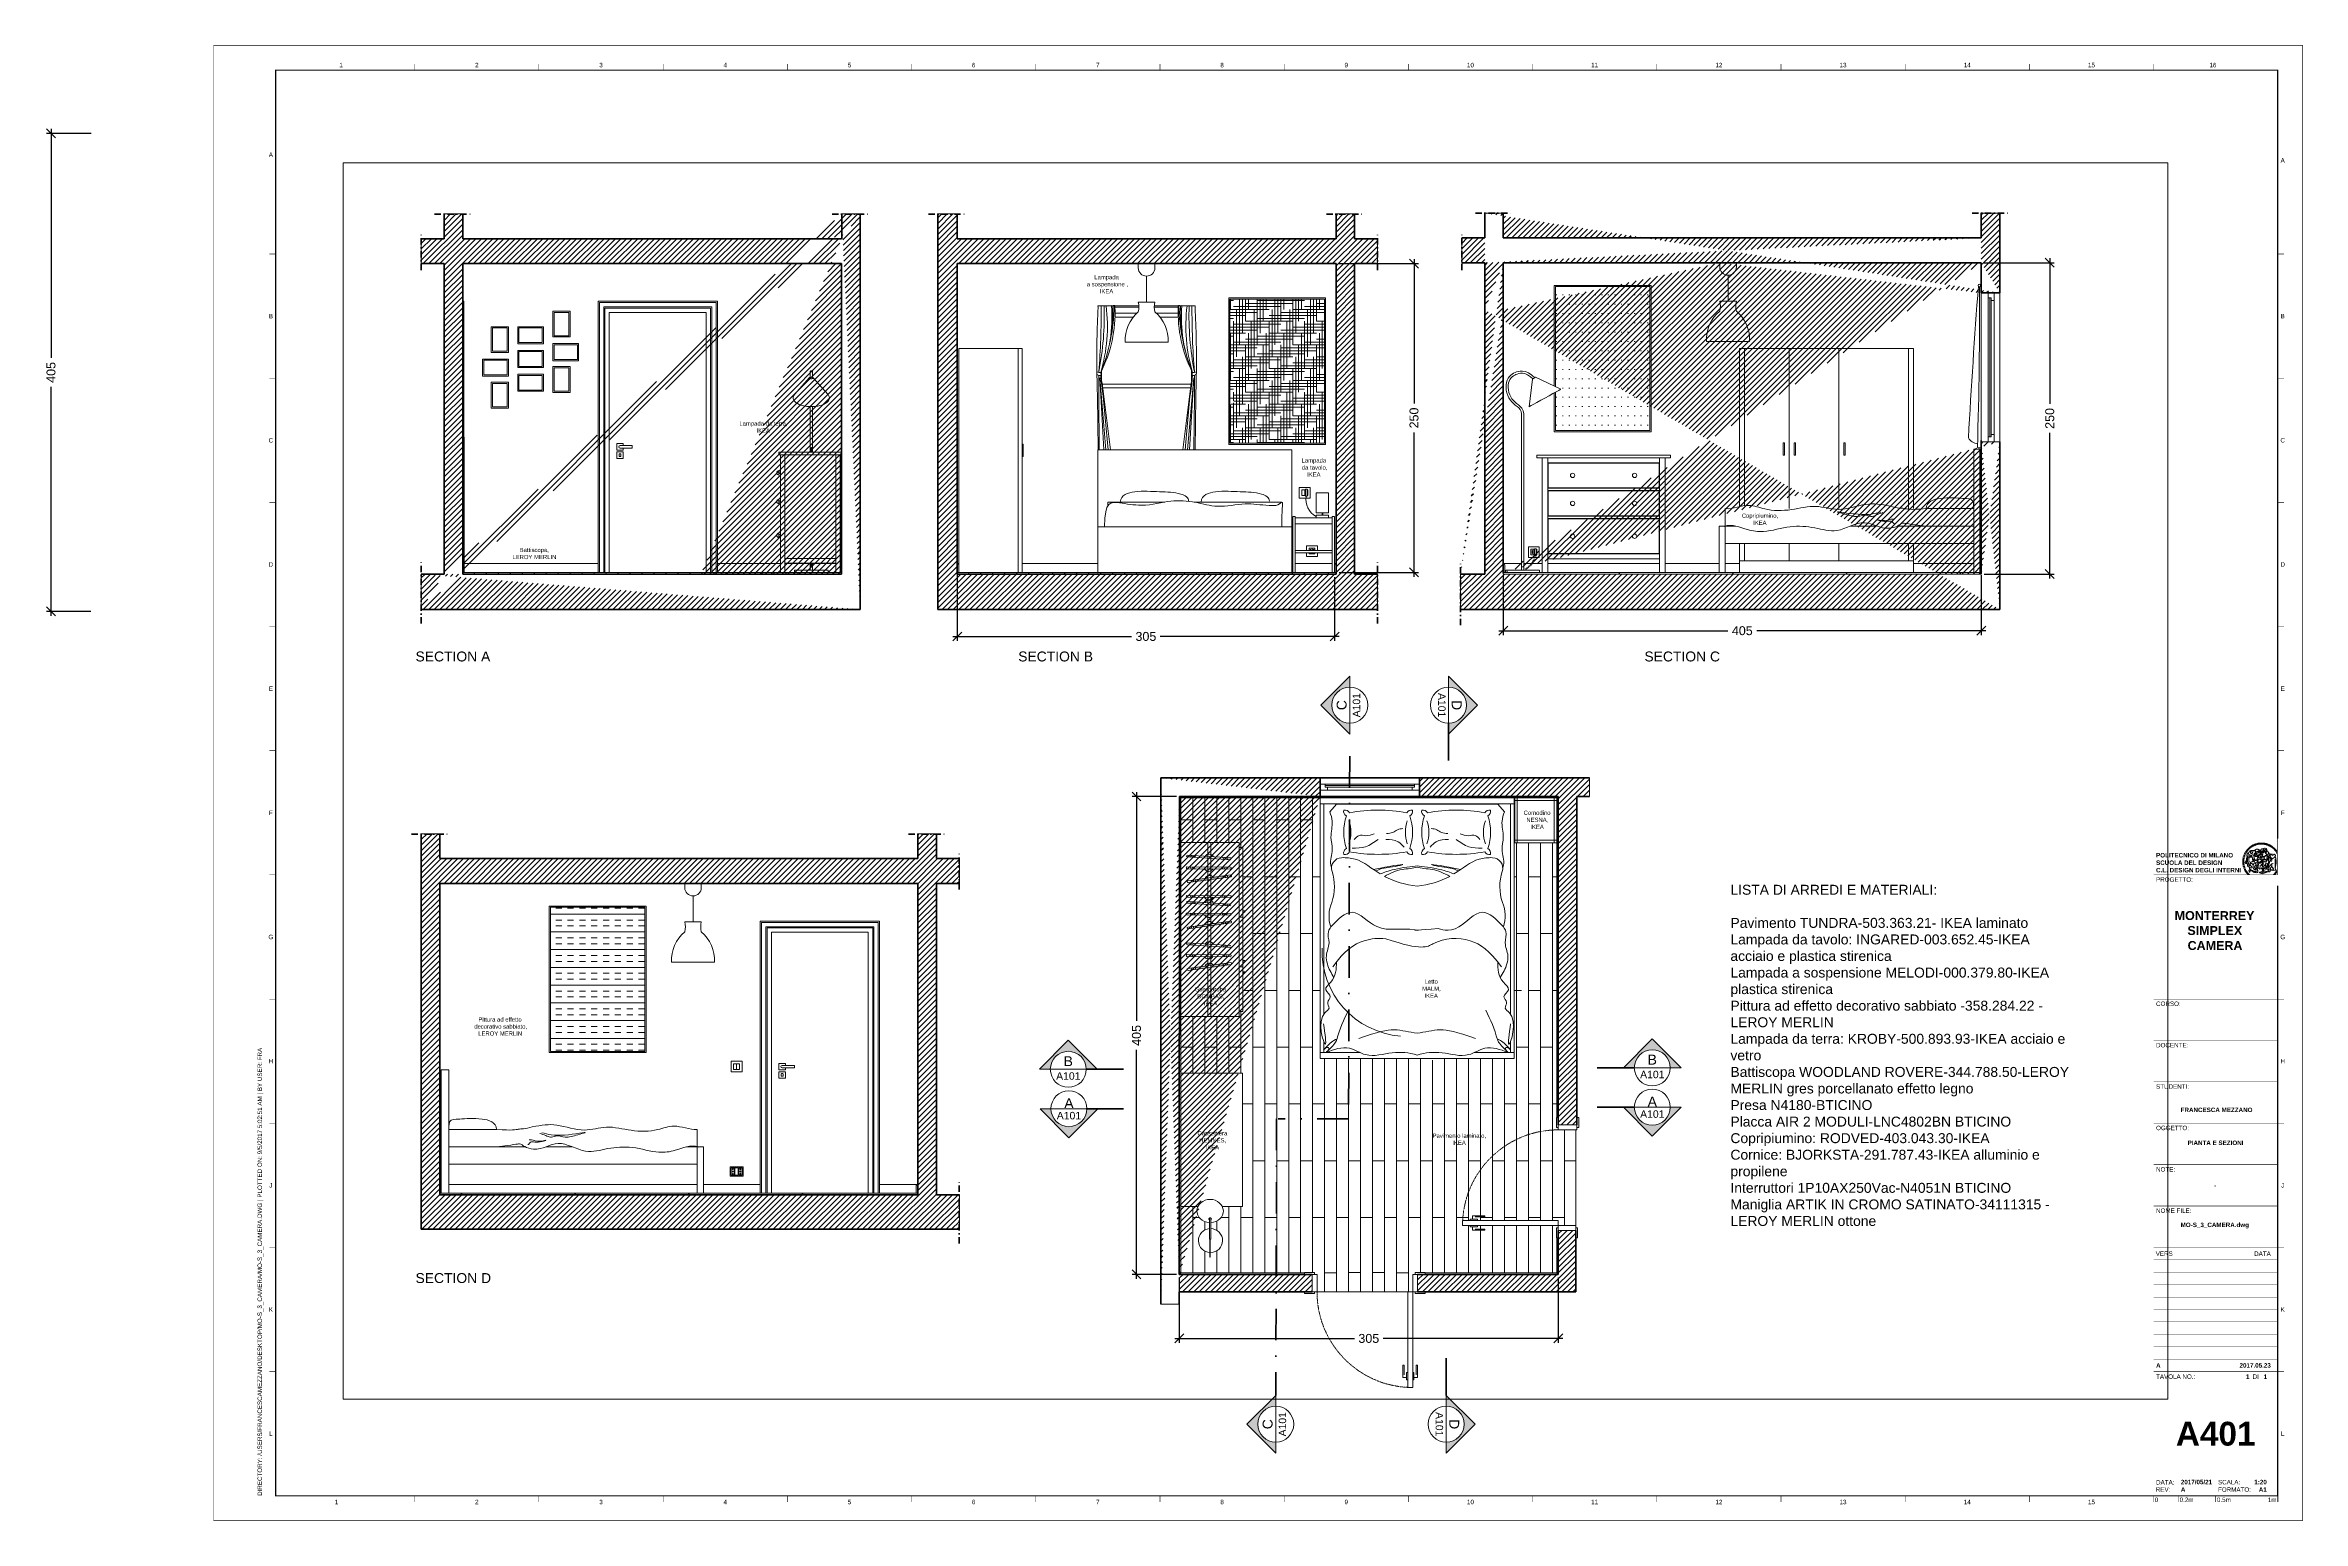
# Paper-space layout 'A743 (2)' of a CAD drawing. Header units: millimetres. Extents: x -68 to 841, y 0 to 594.
# The model-space entities are those that its viewports show. They can reach past a viewport. Long polylines and large blocks are cut down to what shows.
import ezdxf
from ezdxf.enums import TextEntityAlignment as Align

# ---------------------------------------------------------------- set-up
doc = ezdxf.new("R2010")
doc.units = ezdxf.units.MM
doc.set_wipeout_variables(frame=1)
for name, pattern in [('ACAD_ISO03W100', [30, 12, -18]), ('TRATTEGGIATA2', [0.375, 0.25, -0.125]), ('TRATTOPUNTO', [25.4, 12.7, -6.35, 0, -6.35])]:
    doc.linetypes.add(name, pattern=pattern)
doc.layers.get('0').update_dxf_attribs({"lineweight": 13})
doc.layers.get('DEFPOINTS').update_dxf_attribs({"color": 210, "lineweight": 18})
for name, color, linetype, lineweight, transparency in [('A-ANNO-DIMS', 81, 'Continuous', 18, 0.2), ('A-ELEV-MBE1', 50, 'Continuous', 18, 0.25), ('A-ELEV-MBE4', 41, 'Continuous', 13, 0.25), ('A-FURN', 163, 'Continuous', 13, 0.2)]:
    doc.layers.add(name, color=color, linetype=linetype, lineweight=lineweight, transparency=transparency)
for name, color, linetype, lineweight in [('A-ANNO-SYMB', 3, 'Continuous', 18), ('A-DOOR-FULL', 201, 'Continuous', 18), ('A-ELEV-MBE', 7, 'Continuous', 18), ('A-GLAZ-FURR', 4, 'Continuous', 18), ('A-SECT-MCUT', 7, 'Continuous', 35), ('G-ANNO-LOGO', 3, 'Continuous', 18), ('G-ANNO-TEXT', 3, 'Continuous', 18), ('G-ANNO-TTLB', 3, 'Continuous', 18), ('PAVIMENTO', 6, 'Continuous', 18)]:
    doc.layers.add(name, color=color, linetype=linetype, lineweight=lineweight)
doc.layers.add('G-ANNO-NPLT', color=210, linetype='Continuous', lineweight=18, plot=False)
doc.styles.add('ARIAL', font='Arial.ttf')
doc.styles.add('ARIAL-BOLD', font='Arial Bold.ttf')
doc.styles.add('E-ARIAL', font='Arial.ttf')
doc.dimstyles.new('TICK_36', dxfattribs={"dimtxt": 3.6, "dimasz": 3.6, "dimexe": 1.8, "dimexo": 1.2, "dimgap": 1.8, "dimtad": 0, "dimdec": 0, "dimzin": 0, "dimdsep": 46, "dimtxsty": 'ARIAL', "dimblk": 'OBLIQUE', "dimcen": 1.8, "dimdle": 1.8, "dimclrd": 256, "dimclrt": 256, "dimadec": 0, "dimazin": 0, "dimtfac": 1, "dimtdec": 0, "dimtmove": 1, "dimatfit": 3, "dimldrblk": 'OPEN90', "dimfxl": 1, "dimtfill": 1, "dimtolj": 1, "dimtzin": 0, "dimarcsym": 0})
pattern_1 = [(45, (-2.220459494641545, 0.3751391858013449), (-0.02245064030267288, 0.02245064030267288), [])]

# ---------------------------------------------------------------- blocks, each defined once
blk = doc.blocks.new('A1_GRID_LAYOUT')
at = {"layer": 'G-ANNO-NPLT', "const_width": 0.1800000000000001}
for points in [[(841.0000000000006, 594.0000000000005), (0, 594.0000000000005)], [(0, 0), (0, 594.0000000000005)], [(841.0000000000006, 0), (841.0000000000006, 594.0000000000005)], [(841.0000000000006, -1.135998702513537e-13), (0, -1.135998702513537e-13)]]:
    blk.add_lwpolyline(points, dxfattribs=at)
at = {"layer": 'G-ANNO-TTLB', "const_width": 0.5000000000000003, "flags": 128}
blk.add_lwpolyline([(24.99999999999989, 584.0000000000005), (25.00000000000034, 10.00000000000069), (831.0000000000006, 10.00000000000001), (831.0000000000001, 584.0000000000005)], close=True, dxfattribs=at)
at = {"layer": 'G-ANNO-TTLB', "const_width": 0.1800000000000001, "flags": 128}
for points in [[(81, 586.5000000000318), (81, 584.0000000000318)], [(131, 586.5000000000266), (131, 584.0000000000265)], [(181.0000000000001, 586.5000000000214), (181.0000000000001, 584.0000000000213)], [(231.0000000000001, 586.5000000000161), (231.0000000000001, 584.000000000016)], [(281.0000000000001, 586.5000000000109), (281.0000000000001, 584.0000000000108)], [(331.0000000000002, 586.5000000000056), (331.0000000000002, 584.0000000000057)], [(381.0000000000002, 586.5000000000003), (381.0000000000002, 584.0000000000005)], [(431.0000000000003, 586.5000000000003), (431.0000000000003, 584.0000000000005)], [(480.9999999999998, 586.5000000000003), (480.9999999999998, 584.0000000000005)], [(530.9999999999999, 586.5000000000003), (530.9999999999999, 584.0000000000005)], [(581, 586.4999999999994), (581, 583.9999999999995)], [(630.9999999999999, 586.5000000000003), (630.9999999999999, 584.0000000000005)], [(681, 586.5000000000003), (681, 584.0000000000005)], [(731.0000000000001, 586.4999999999994), (731.0000000000001, 583.9999999999995)], [(781, 586.5000000000003), (781, 584.0000000000005)], [(0, 578.500000000032), (0, 576.0000000000318)], [(25.00000000000034, 510.0000000000004), (22.50000000000045, 510.0000000000006)], [(833.4999999999987, 510.0000000000001), (830.9999999999987, 510.0000000000003)], [(25.00000000002774, 460.0000000000007), (22.50000000002763, 460.0000000000007)], [(833.500000000026, 460.0000000000004), (831.000000000026, 460.0000000000004)], [(25.0000000000241, 410.0000000000006), (22.50000000002399, 410.0000000000006)], [(833.5000000000224, 410.0000000000003), (831.0000000000224, 410.0000000000003)], [(25.00000000002046, 360.0000000000004), (22.50000000002035, 360.0000000000006)], [(833.5000000000186, 360.0000000000001), (831.0000000000188, 360.0000000000003)], [(25.00000000001683, 310.0000000000003), (22.50000000001671, 310.0000000000005)], [(833.5000000000151, 310), (831.0000000000151, 310.0000000000001)], [(25.00000000002046, 260.0000000000003), (22.50000000002035, 260.0000000000004)], [(833.5000000000186, 259.9999999999999), (831.0000000000188, 260.0000000000001)], [(25.00000000001683, 210.0000000000001), (22.50000000001671, 210.0000000000003)], [(833.5000000000151, 209.9999999999998), (831.0000000000151, 210)], [(25.00000000001125, 160.0000000000001), (22.50000000001125, 160.0000000000002)], [(833.5000000000097, 159.9999999999998), (831.0000000000097, 160)], [(25.00000000000762, 110.0000000000001), (22.50000000000762, 110.0000000000002)], [(833.500000000006, 109.9999999999997), (831.000000000006, 110)], [(833.500000000006, 109.9999999999997), (831.000000000006, 110)], [(25.00000000000398, 59.99999999999993), (22.50000000000409, 60.00000000000016)], [(833.5000000000024, 59.9999999999997), (831.0000000000024, 59.99999999999993)], [(833.5000000000024, 59.9999999999997), (831.0000000000024, 59.99999999999993)], [(81.00000000000045, 10.00000000002898), (81.00000000000045, 7.500000000028977)], [(131.0000000000005, 10.00000000002375), (131.0000000000005, 7.500000000023748)], [(181.0000000000006, 10.00000000001852), (181.0000000000006, 7.500000000018519)], [(231.0000000000006, 10.00000000001329), (231.0000000000006, 7.500000000013289)], [(281.0000000000006, 10.00000000000806), (281.0000000000006, 7.500000000008058)], [(331.0000000000006, 10.00000000000283), (331.0000000000006, 7.50000000000283)], [(381.0000000000007, 9.999999999997602), (381.0000000000007, 7.499999999997601)], [(431.0000000000007, 9.999999999997602), (431.0000000000007, 7.499999999997601)], [(481.0000000000003, 9.999999999997602), (481.0000000000003, 7.499999999997601)], [(531.0000000000003, 9.999999999997602), (531.0000000000003, 7.499999999997601)], [(581.0000000000005, 9.999999999996692), (581.0000000000005, 7.499999999996691)], [(631.0000000000003, 9.999999999997602), (631.0000000000003, 7.499999999997601)], [(681.0000000000005, 9.999999999997602), (681.0000000000005, 7.499999999997601)], [(731.0000000000006, 9.999999999996692), (731.0000000000006, 7.499999999996691)], [(781.0000000000005, 9.999999999996692), (781.0000000000005, 7.499999999996691)]]:
    blk.add_lwpolyline(points, dxfattribs=at)
at = {"layer": 'G-ANNO-TTLB', "const_width": 0.1800000000000001}
blk.add_lwpolyline([(716.5000000000387, 9.99999999999567), (776.500000000036, 9.99999999999999)], dxfattribs=at)
at = {"layer": 'G-ANNO-TEXT', "style": 'ARIAL'}
for s, p in [('1', (51.34917798786455, 586.070384598122)), ('2', (105.9999999999856, 586.070384598122)), ('3', (155.9999999999854, 586.070384598122)), ('4', (205.9999999999856, 586.070384598122)), ('5', (255.9999999999856, 586.070384598122)), ('6', (305.9999999999856, 586.070384598122)), ('7', (355.9999999999856, 586.070384598122)), ('8', (405.9999999999857, 586.0703845981219)), ('9', (456.0000000000126, 586.0703845981219)), ('10', (506.0000000000126, 586.0703845980958)), ('11', (556.0000000000127, 586.0703845981011)), ('12', (606.0000000000126, 586.0703845981063)), ('13', (656.0000000000127, 586.0703845981116)), ('14', (706.0000000000127, 586.0703845981168)), ('15', (756.0000000000127, 586.070384598122)), ('16', (804.8898100633078, 586.0703845981219)), ('A', (23.08571503905148, 549.9798124153058)), ('A', (832.9833321991379, 547.705505285739)), ('B', (23.08571503905148, 485.0000000000008)), ('B', (832.9833321991379, 485.0000000000003)), ('C', (23.08571503905148, 435.0000000000009)), ('C', (832.9833321991379, 435.0000000000005)), ('D', (23.08571503905148, 385.0000000000007)), ('D', (832.9833321991379, 385.0000000000002)), ('E', (23.08571503905148, 335.0000000000007)), ('E', (832.9833321991379, 335.0000000000002)), ('F', (23.08571503905148, 285.0000000000007)), ('F', (832.9833321991379, 285.0000000000002)), ('G', (23.08571503905148, 235.0000000000005)), ('G', (832.9833321991379, 235.0000000000001)), ('H', (23.0857150390533, 185.0000000000006)), ('H', (832.9833321991397, 185.0000000000001)), ('J', (23.0857150390533, 135.0000000000005)), ('J', (832.9833321991397, 135)), ('K', (23.0857150390533, 85.0000000000004)), ('K', (832.9833321991397, 84.99999999999994)), ('L', (23.0857150390533, 35.00000000000037)), ('L', (832.9833321991397, 34.99999999999991)), ('1', (49.49176274185947, 7.508357751270171)), ('2', (105.9999999999933, 7.50835775126494)), ('3', (155.9999999999932, 7.50835775126494)), ('4', (205.9999999999933, 7.50835775126494)), ('5', (255.9999999999933, 7.50835775126494)), ('6', (305.9999999999934, 7.50835775126494)), ('7', (355.9999999999934, 7.50835775126494)), ('8', (405.9999999999934, 7.508357751264828)), ('9', (456.0000000000203, 7.508357751264828)), ('10', (506.0000000000203, 7.508357751238791)), ('11', (556.0000000000205, 7.508357751244022)), ('12', (606.0000000000203, 7.508357751249252)), ('13', (656.0000000000205, 7.508357751254481)), ('14', (706.0000000000205, 7.50835775125971)), ('15', (756.0000000000205, 7.50835775126494))]:
    blk.add_text(s, height=1.800000000000001, dxfattribs=at).set_placement(p, align=Align.MIDDLE_CENTER)
at = {"layer": 'G-ANNO-TEXT', "insert": (17.70415780739017, 9.947039594952805), "char_height": 1.800000000000001, "attachment_point": 1, "rotation": 90, "style": 'ARIAL'}
blk.add_mtext_dynamic_manual_height_columns('DIRECTORY: /USERS/FRANCESCAMEZZANO/DESKTOP/MO-S_3_CAMERA/MO-S_3_CAMERA.DWG | PLOTTED ON: 9/5/2017 5:02:51 AM | BY USER: FRA', width=412.2089964974507, gutter_width=9, heights=[0], dxfattribs=at)
blk = doc.blocks.new('logoPolimi')
for p, q in [((-2.370480052902168, 0.007923800826481475), (-2.160541052902168, 0.007355800826481129)), ((-2.367478052902168, 0.1187768008264811), (-2.157863052902168, 0.1075778008264807)), ((-2.359444052902168, 0.2280878008264811), (-2.150397052902168, 0.208935800826481)), ((-2.346216052902168, 0.3382098008264807), (-2.138468052902168, 0.3085088008264814)), ((-2.328038052902168, 0.4476028008264805), (-2.121994052902168, 0.4074328008264807)), ((-2.304991052902168, 0.5547218008264805), (-2.100570052902168, 0.5067618008264807)), ((-2.276588052902167, 0.6618418008264806), (-2.074845052902168, 0.6037378008264813)), ((-2.243235052902167, 0.7675828008264807), (-2.044657052902168, 0.6994968008264806)), ((-2.204931052902168, 0.8715378008264816), (-2.010005052902168, 0.7937128008264809)), ((-2.161840052902168, 0.9735448008264811), (-1.970972052902168, 0.8862258008264812)), ((-2.114528052902167, 1.072305800826482), (-1.926987052902168, 0.9779268008264808)), ((-2.062105052902168, 1.169768800826481), (-1.879352052902168, 1.06638180082648)), ((-2.005136052902168, 1.264716800826481), (-1.827658052902168, 1.152564800826481)), ((-1.943786052902168, 1.356822800826481), (-1.771988052902168, 1.236312800826481)), ((-1.878297052902168, 1.446008800826482), (-1.712504052902168, 1.31730280082648)), ((-1.843531052902168, 0.02997280082648146), (-1.817969052902168, 0.3549838008264814)), ((-1.808669052902168, 1.532028800826481), (-1.649206052902168, 1.395532800826481)), ((-1.735227052902168, 1.61464180082648), (-1.582418052902168, 1.470678800826481)), ((-1.726349052902168, 0.5895928008264804), (-1.726349052902168, 0.5895928008264804)), ((-1.725537052902168, 0.5892438008264813), (-1.725537052902168, 0.5893248008264811)), ((-1.658782052902168, 1.692952800826481), (-1.511330052902168, 1.543552800826481)), ((-1.652168052902168, 0.5672768008264812), (-1.651438052902167, 0.571252800826481)), ((-1.594989052902168, 1.121873800826481), (-1.589714052902168, 1.12089980082648)), ((-1.577955052902168, 1.768423800826481), (-1.437807052902168, 1.612206800826481)), ((-1.512149052902168, 0.5515578008264805), (-1.511987052902168, 0.5546408008264807)), ((-1.511938052902168, 0.5546978008264807), (-1.512101052902168, 0.5515328008264806)), ((-1.493801052902168, 1.840079800826481), (-1.361200052902168, 1.677371800826481)), ((-1.406320052902168, 1.907841800826481), (-1.281590052902168, 1.738965800826481)), ((-1.315755052902168, 1.971382800826481), (-1.199302052902168, 1.796744800826481)), ((-1.210307052902168, 0.7535188008264813), (-1.311015052902168, 0.7869538008264811)), ((-1.209730052902168, 0.7531538008264809), (-1.310439052902168, 0.7865068008264808)), ((-1.310391052902168, 0.7865558008264815), (-1.209763052902168, 0.7531218008264808)), ((-1.222349052902168, 2.030704800826481), (-1.114418052902168, 1.850710800826481)), ((-1.209763052902168, 0.7531218008264808), (-1.206273052902168, 0.7484958008264808)), ((-1.206241052902168, 0.7485278008264808), (-1.209730052902168, 0.7531538008264809)), ((-1.192291052902168, 0.7586888008264809), (-1.186367052902168, 0.7584448008264815)), ((-1.186359052902168, 0.758428800826481), (-1.192283052902168, 0.758752800826481)), ((-1.181571052902168, 0.9945798008264815), (-1.173699052902168, 0.9936058008264812)), ((-1.173634052902168, 0.9935898008264807), (-1.181506052902168, 0.9945628008264809)), ((-1.162387052902168, 0.5705468008264809), (-1.160601052902168, 0.5710338008264815)), ((-1.160561052902167, 0.5709848008264808), (-1.162346052902168, 0.5704978008264812)), ((-1.126347052902168, 2.085562800826481), (-1.027180052902168, 1.900618800826481)), ((-0.9937130529021676, 0.06007980082648068), (-1.101564052902168, 0.01390480082648082)), ((-1.101093052902168, 0.01397780082648037), (-0.9932430529021676, 0.06007180082648045)), ((-0.9932670529021677, 0.06010380082648048), (-1.101036052902168, 0.0140098008264804)), ((-1.027748052902168, 2.135957800826481), (-0.9376700529021675, 1.94638880082648)), ((-0.9920500529021674, 0.06099680082648096), (-0.9932670529021677, 0.06010380082648048)), ((-0.9932430529021676, 0.06007180082648045), (-0.9920250529021675, 0.0610458008264807)), ((-0.9727760529021676, 0.7920498008264811), (-0.9789440529021678, 0.7922118008264807)), ((-0.9732630529021675, 0.7924718008264806), (-0.8863500529021675, 0.8361308008264814)), ((-0.8859440529021678, 0.8356278008264804), (-0.9727760529021676, 0.7920498008264811)), ((-0.9635330529021677, 1.411843800826481), (-0.9634520529021675, 1.41346680082648)), ((-0.9634360529021675, 1.413482800826481), (-0.9635170529021677, 1.41185980082648)), ((-0.9281750529021675, 2.181159800826482), (-0.8449950529021675, 1.988505800826482)), ((-0.8863500529021675, 0.8361308008264814), (-0.8179390529021677, 0.8704578008264807)), ((-0.8859770529021676, 0.8355798008264808), (-0.8175660529021676, 0.8699878008264816)), ((-0.8822440529021678, 0.8280318008264809), (-0.8859770529021676, 0.8355798008264808)), ((-0.8175340529021675, 0.8699548008264815), (-0.8859440529021678, 0.8356278008264804)), ((-0.8506030529021678, 1.385899800826481), (-0.8484120529021677, 1.390119800826481)), ((-0.8484120529021677, 1.390119800826481), (-0.8484120529021677, 1.390200800826481)), ((-0.8423820529021675, 0.1448748008264804), (-0.8423820529021675, 0.1449558008264811)), ((-0.8252750529021675, 2.222221800826481), (-0.7516710529021677, 2.025673800826481)), ((-0.7730870529021678, 1.078010800826481), (-0.7841230529021679, 1.082961800826481)), ((-0.7840990529021676, 1.08297780082648), (-0.7730630529021676, 1.07802780082648)), ((-0.7733870529021678, 1.078692800826481), (-0.6075950529021674, 1.121702800826481)), ((-0.6072940529021675, 1.121021800826481), (-0.7730870529021678, 1.078010800826481)), ((-0.7730630529021676, 1.07802780082648), (-0.6073510529021675, 1.121037800826481)), ((-0.7521660529021674, 1.296876800826481), (-0.7571970529021677, 1.294360800826481)), ((-0.7571810529021676, 1.294360800826481), (-0.7521500529021674, 1.296876800826481)), ((-0.7205900529021676, 2.258334800826481), (-0.6567240529021676, 2.058377800826481)), ((-0.6460610529021675, 0.9938088008264812), (-0.7031100529021677, 0.9559918008264807)), ((-0.685273052902168, 0.1826918008264808), (-0.6846240529021679, 0.1829348008264811)), ((-0.6601000529021674, 0.9307538008264808), (-0.6601000529021674, 0.9307538008264808)), ((-0.6597750529021673, 0.9301698008264809), (-0.6598560529021675, 0.9301698008264809)), ((-0.6598080529021675, 0.930201800826481), (-0.6598080529021675, 0.930201800826481)), ((-0.6598080529021675, 0.930201800826481), (-0.6432530529021676, 0.9257388008264806)), ((-0.6320540529021677, 0.6623208008264809), (-0.6335150529021676, 0.6588318008264809)), ((-0.6256100529021675, 1.011401800826481), (-0.6255290529021678, 1.011401800826481)), ((-0.6255290529021678, 1.011401800826481), (-0.6209040529021674, 1.008804800826481)), ((-0.6143630529021675, 2.289496800826481), (-0.5603160529021673, 2.086699800826481)), ((-0.6079190529021679, 0.8583668008264809), (-0.5709950529021675, 0.8486288008264813)), ((-0.6076840529021674, 0.8579368008264812), (-0.5707600529021679, 0.8481168008264808)), ((-0.5707840529021677, 0.8481578008264812), (-0.6076270529021675, 0.8578958008264808)), ((-0.6075950529021674, 1.121702800826481), (-0.5981810529021678, 1.116590800826481)), ((-0.6073510529021675, 1.121037800826481), (-0.5980190529021678, 1.11592480082648)), ((-0.5979620529021679, 1.115989800826481), (-0.6072940529021675, 1.121021800826481)), ((-0.5980190529021678, 1.11592480082648), (-0.5992360529021674, 1.113733800826481)), ((-0.5981810529021678, 1.116590800826481), (-0.5329350529021677, 1.081127800826481)), ((-0.5327160529021673, 1.080526800826481), (-0.5979620529021679, 1.115989800826481)), ((-0.5733490529021679, 0.7959608008264807), (-0.5856030529021679, 0.8022908008264809)), ((-0.5709950529021675, 0.8486288008264813), (-0.5347210529021678, 0.8389718008264806)), ((-0.5692430529021677, 0.8540008008264808), (-0.5707840529021677, 0.8481578008264812)), ((-0.5707600529021679, 0.8481168008264808), (-0.5345670529021675, 0.8385418008264809)), ((-0.5692430529021677, 0.8540008008264808), (-0.5692430529021677, 0.8540008008264808)), ((-0.5571020529021675, 0.286094800826481), (-0.4879610529021674, 0.4775308008264814)), ((-0.5571020529021675, 0.1385618008264808), (-0.5571020529021675, 0.286094800826481)), ((-0.5011890529021676, 0.1135668008264803), (-0.5571020529021675, 0.1385618008264808)), ((-0.5347210529021678, 0.8389718008264806), (-0.5124040529021676, 0.8417308008264817)), ((-0.5347210529021678, 0.8389718008264806), (-0.5337470529021675, 0.8387278008264802)), ((-0.5345670529021675, 0.8385418008264809), (-0.5122500529021674, 0.8413008008264811)), ((-0.5064960529021678, 0.1122518008264812), (-0.5081190529021677, 0.1099798008264807)), ((-0.5066750529021675, 2.315708800826481), (-0.4627720529021677, 2.110395800826481)), ((-0.5064960529021678, 0.112332800826481), (-0.5064960529021678, 0.1122518008264812)), ((-0.3374250529021676, 0.3302408008264814), (-0.5011890529021676, 0.1135668008264803)), ((-0.4879610529021674, 0.4775308008264814), (-0.4137890529021679, 0.5507298008264812)), ((-0.4178630529021676, 0.7991258008264808), (-0.4716660529021675, 0.7902808008264817)), ((-0.4716660529021675, 0.7902808008264817), (-0.4549490529021676, 0.7629328008264809)), ((-0.4177900529021676, 0.7986958008264811), (-0.4714310529021675, 0.7898508008264811)), ((-0.4714310529021675, 0.7898508008264811), (-0.4547950529021674, 0.7625028008264803)), ((-0.4468340529021675, 1.138176800826481), (-0.4247610529021677, 1.114074800826481)), ((-0.4168890529021678, 1.26201380082648), (-0.3602450529021675, 1.224197800826481)), ((-0.4137890529021679, 0.5507298008264812), (-0.3374250529021676, 0.487999800826481)), ((-0.3926250529021673, 1.239372800826481), (-0.401389052902168, 1.226388800826481)), ((-0.3991490529021675, 2.336564800826482), (-0.3629560529021676, 2.129790800826481)), ((-0.3504260529021677, 1.334563800826481), (-0.3969260529021676, 1.369458800826481)), ((-0.3874710529021677, 1.367072800826481), (-0.3968040529021675, 1.36869580082648)), ((-0.3967880529021675, 1.36869580082648), (-0.3846150529021677, 1.37648580082648)), ((-0.3789100529021678, 1.137040800826481), (-0.3789100529021678, 1.137121800826481)), ((-0.3374250529021676, 0.487999800826481), (-0.09072505290216748, 0.4803718008264806)), ((-0.1590540529021678, 0.322612800826481), (-0.3374250529021676, 0.3302408008264814)), ((-0.1399920529021679, 0.3150418008264806), (-0.3130070529021673, 0.3396308008264812)), ((-0.2894320529021677, 2.352470800826481), (-0.2637070529021677, 2.144154800826481)), ((-0.2840680529021675, 1.304261800826481), (-0.2856910529021675, 1.300690800826481)), ((-0.2840680529021675, 1.304261800826481), (-0.2840680529021675, 1.304261800826481)), ((-0.1791480529021676, 2.36334480082648), (-0.1638100529021678, 2.153973800826481)), ((-0.1609860529021674, 1.248185800826481), (-0.1609860529021674, 1.248266800826481)), ((-0.1606610529021677, 1.244533800826481), (-0.1609860529021674, 1.248185800826481)), ((-0.0559920529021678, 0.2655638008264809), (-0.1590540529021678, 0.322612800826481)), ((-0.1567010529021675, 0.4897118008264814), (-0.1421750529021675, 0.6367578008264809)), ((-0.09504205290216783, 0.8775998008264807), (-0.0907410529021675, 0.8712698008264814)), ((-0.05062005290216742, 1.211829800826481), (-0.08413505290216783, 1.232279800826481)), ((-0.08409505290216757, 1.232255800826481), (-0.05066005290216768, 1.211805800826482)), ((-0.08408705290216778, 1.232961800826481), (-0.04554005290216745, 1.210076800826482)), ((-0.07886105290216738, 1.366130800826482), (-0.08024005290216785, 1.377005800826481)), ((-0.06837605290216775, 2.369024800826481), (-0.06366905290216751, 2.159167800826482)), ((-0.03432505290216747, 0.2621548008264813), (-0.0559920529021678, 0.2655638008264809)), ((-0.05066005290216768, 1.211805800826482), (-0.04408705290216774, 1.210993800826481)), ((-0.04404705290216748, 1.211018800826481), (-0.05062005290216742, 1.211829800826481)), ((-0.04408705290216774, 1.210993800826481), (-0.04400605290216753, 1.210993800826481)), ((-0.04396505290216757, 1.211018800826481), (-0.04404705290216748, 1.211018800826481)), ((-0.03831705290216769, 0.4760618008264812), (-0.03369205290216781, 0.2649868008264811)), ((0.02606794709783244, 1.147801800826481), (0.02509394709783219, 1.148044800826481)), ((0.0332659470978327, 0.6579708008264804), (0.02880294709783238, 0.6665738008264812)), ((0.0411789470978321, 2.36951180082648), (0.03793294709783224, 2.159654800826481)), ((0.06565394709783234, 0.5775098008264807), (0.0683319470978323, 0.5722348008264806)), ((0.1033239470978322, 1.181186800826481), (0.1029999470978327, 1.181430800826481)), ((0.1035679470978326, 0.8383218008264812), (0.1044609470978322, 0.8386468008264805)), ((0.1323439470978323, 1.320361800826481), (0.1656159470978324, 1.191736800826481)), ((0.1520319470978326, 2.364967800826482), (0.1381549470978323, 2.155515800826481)), ((0.143153947097832, 0.705485800826481), (0.3392969470978322, 0.6460828008264805)), ((0.3147729470978327, 0.5610278008264808), (0.1685379470978323, 0.6311428008264812)), ((0.2624789470978324, 2.355310800826481), (0.2381329470978324, 2.146832800826481)), ((0.2661139470978324, 1.605284800826481), (0.2661139470978324, 1.605203800826481)), ((0.2661139470978324, 1.605186800826481), (0.2661139470978324, 1.605268800826481)), ((0.2663249470978326, 1.606176800826481), (0.2663249470978326, 1.606258800826481)), ((0.2885929470978326, 1.294879800826481), (0.2886739470978323, 1.294879800826481)), ((0.2887149470978323, 1.294896800826481), (0.2886339470978325, 1.294896800826481)), ((0.2886739470978323, 1.294879800826481), (0.2937869470978325, 1.293987800826481)), ((0.2937459470978325, 1.294003800826481), (0.2887149470978323, 1.294896800826481)), ((0.3264749470978323, 0.03103580082648083), (0.3499269470978321, 0.03387580082648078)), ((0.3267829470978323, 0.0310278008264806), (0.3501549470978325, 0.03378680082648078)), ((0.3312629470978323, 0.4923818008264806), (0.3406759470978322, 0.491894800826481)), ((0.3709779470978325, 2.340784800826482), (0.3389229470978323, 2.133361800826481)), ((0.3392969470978322, 0.6460828008264805), (0.3430299470978326, 0.6438918008264807)), ((0.3499269470978321, 0.03387580082648078), (0.3506579470978322, 0.0273028008264804)), ((0.349935947097832, 0.03390880082648096), (0.5678269470978323, 0.06003880082648028)), ((0.3506659470978324, 0.02725380082648066), (0.349935947097832, 0.03390880082648096)), ((0.3501549470978325, 0.03378680082648078), (0.568208947097832, 0.0599988008264809)), ((0.3782489470978323, 0.339654800826481), (0.372162947097832, 0.3365708008264807)), ((0.3759609470978322, 1.357853800826481), (0.3745809470978321, 1.347547800826481)), ((0.3783299470978325, 0.339654800826481), (0.3782489470978323, 0.339654800826481)), ((0.4328479470978324, 0.6717998008264807), (0.3931649470978322, 0.6378778008264803)), ((0.4800459470978322, 2.320983800826481), (0.4376029470978322, 2.115426800826481)), ((0.4854339470978326, 1.046394800826481), (0.5090489470978321, 1.128925800826481)), ((0.5086759470978324, 1.128276800826481), (0.4945559470978322, 1.045826800826481)), ((0.4945559470978322, 1.045809800826481), (0.5086759470978324, 1.128259800826481)), ((0.5066959470978323, 1.310055800826481), (0.5031249470978323, 1.294230800826481)), ((0.5190629470978321, 1.230283800826482), (0.5086759470978324, 1.128276800826481)), ((0.5086759470978324, 1.128259800826481), (0.5190629470978321, 1.230267800826481)), ((0.5090489470978321, 1.128925800826481), (0.5194369470978324, 1.231013800826481)), ((0.5190229470978323, 1.230299800826481), (0.5148029470978326, 1.230705800826481)), ((0.5148429470978324, 1.230689800826481), (0.5190629470978321, 1.230283800826482)), ((0.5195099470978324, 1.235006800826481), (0.5190229470978323, 1.230299800826481)), ((0.5190629470978321, 1.230267800826481), (0.5194689470978324, 1.234973800826482)), ((0.5194369470978324, 1.231013800826481), (0.5198419470978322, 1.23572080082648)), ((0.5194689470978324, 1.234973800826482), (0.5992409470978322, 1.364897800826481)), ((0.5992819470978326, 1.364929800826481), (0.5195099470978324, 1.235006800826481)), ((0.5198419470978322, 1.23572080082648), (0.5996949470978321, 1.365725800826481)), ((0.5316419470978322, 1.05140980082648), (0.5266919470978322, 1.037370800826481)), ((0.5292069470978324, 1.041525800826481), (0.5341569470978325, 1.057187800826481)), ((0.5475149470978322, 1.06619580082648), (0.5349369470978322, 1.057187800826481)), ((0.5880579470978327, 2.296150800826481), (0.5354719470978324, 2.09294780082648)), ((0.5390749470978324, 0.2983408008264812), (0.6317499470978327, 0.3176548008264808)), ((0.6131909470978321, 0.06490880082648154), (0.5432379470978321, -0.0845721991735191)), ((0.5432459470978324, -0.08458919917351881), (0.6131989470978323, 0.06489180082648094)), ((0.5436199470978322, -0.08469419917351839), (0.6136529470978322, 0.06486780082648114)), ((0.5628529470978325, 0.1902468008264808), (0.5878469470978325, 0.2137808008264814)), ((0.5658069470978324, 1.069928800826481), (0.5658879470978322, 1.069928800826481)), ((0.5658389470978324, 1.069944800826481), (0.5658389470978324, 1.070025800826481)), ((0.5659199470978322, 1.069944800826481), (0.5658389470978324, 1.069944800826481)), ((0.5658879470978322, 1.069993800826481), (0.5658879470978322, 1.069911800826481)), ((0.5658879470978322, 1.069928800826481), (0.5666989470978323, 1.068873800826482)), ((0.5667319470978325, 1.068889800826481), (0.5659199470978322, 1.069944800826481)), ((0.5662609470978324, 1.070658800826481), (0.5662609470978324, 1.070577800826481)), ((0.5794079470978328, 0.3035338008264814), (0.5900379470978323, 0.2917668008264807)), ((0.5932109470978326, 0.7887308008264808), (0.5932109470978326, 0.7888118008264806)), ((0.594022947097832, 0.7784248008264809), (0.5932109470978326, 0.7887308008264808)), ((0.5932359470978326, 0.7888198008264808), (0.5932359470978326, 0.7887388008264811)), ((0.5932359470978326, 0.7887388008264811), (0.5940469470978327, 0.7784328008264811)), ((0.6010179470978327, 0.07058880082648056), (0.6131909470978321, 0.06490880082648154)), ((0.6131989470978323, 0.06489180082648094), (0.6010259470978325, 0.07057280082648099)), ((0.6136529470978322, 0.06486780082648114), (0.6143029470978325, 0.06632880082648107)), ((0.6239599470978323, 0.2084248008264806), (0.6463569470978325, 0.2219768008264813)), ((0.6934739470978322, 2.266692800826482), (0.6334219470978328, 2.065518800826481)), ((0.6378199470978321, 1.369474800826481), (0.6460979470978323, 1.366390800826481)), ((0.6802869470978319, 0.7597598008264805), (0.6793129470978321, 0.7571628008264808)), ((0.683394947097832, 0.8643718008264809), (0.6852609470978326, 0.8603138008264803)), ((0.6852129470978321, 0.860330800826481), (0.683426947097832, 0.8643878008264814)), ((0.7986459470978322, 2.231878800826482), (0.7287749470978326, 2.033950800826481)), ((0.7648709470978323, 0.2626578008264806), (0.7643839470978322, 0.2629828008264807)), ((0.8161589470978323, 0.3464068008264807), (0.8237869470978318, 0.3549278008264807)), ((0.9019519470978321, 2.192114800826482), (0.8225049470978321, 1.99783880082648)), ((0.8237869470978318, 0.3549278008264807), (0.8363649470978327, 0.3647468008264809)), ((0.8363649470978327, 0.3647468008264809), (0.8446429470978325, 0.3730238008264815)), ((0.8503639470978324, 0.3396628008264813), (1.053323947097832, 0.3498878008264814)), ((1.003390947097832, 2.147643800826481), (0.9145309470978322, 1.957505800826481)), ((0.9280179470978327, 1.046978800826481), (0.9255019470978323, 1.043407800826481)), ((0.9280179470978327, 1.047059800826481), (0.9280179470978327, 1.046978800826481)), ((0.9280179470978327, 1.046978800826481), (0.9280179470978327, 1.046978800826481)), ((0.9286019470978322, 1.047692800826481), (0.9286019470978322, 1.047611800826481)), ((0.9657779470978323, 0.6628648008264806), (0.9643169470978323, 0.6624588008264816)), ((1.009168947097832, 0.9676128008264815), (0.9849859470978326, 0.9609588008264813)), ((1.102476947097832, 2.098465800826481), (1.004527947097833, 1.91279180082648)), ((1.199209947097832, 2.044662800826481), (1.092414947097833, 1.863938800826481)), ((1.174742947097832, 0.9624758008264811), (1.174498947097832, 0.9498978008264807)), ((1.174498947097832, 0.9498978008264807), (1.174742947097832, 0.9492478008264813)), ((1.293263947097832, 1.986395800826481), (1.177947947097832, 1.811027800826481)), ((1.340364947097833, 0.3689418008264802), (1.256615947097832, 0.04035980082648027)), ((1.384478947097832, 1.923828800826481), (1.260965947097832, 1.754140800826481)), ((1.266776947097832, 0.3740548008264808), (1.267506947097833, 0.3776258008264808)), ((1.281058947097832, 0.9464968008264805), (1.284061947097832, 0.9538008008264809)), ((1.472608947097832, 1.857121800826481), (1.341224947097832, 1.693520800826481)), ((1.373141947097832, 0.7252378008264815), (1.462488947097832, 0.8145858008264808)), ((1.411469947097832, 0.4048928008264809), (1.410170947097833, 0.4066778008264809)), ((1.556681947097833, 1.787169800826481), (1.419454947097832, 1.628355800826482)), ((1.491955947097833, 0.9010528008264806), (1.567993947097832, 0.9248298008264815)), ((1.638238947097832, 1.712590800826481), (1.493707947097832, 1.560431800826481)), ((1.716306947097832, 1.634360800826481), (1.564796947097833, 1.489099800826481)), ((1.667810947097833, 0.6048498008264804), (1.570671947097833, 0.5255648008264808)), ((1.790722947097832, 1.55256080082648), (1.632476947097832, 1.414602800826481)), ((1.861161947097832, 1.467351800826481), (1.696586947097832, 1.337021800826481)), ((1.927624947097832, 1.379058800826481), (1.757125947097833, 1.256600800826481)), ((1.989867947097833, 1.287681800826481), (1.813769947097832, 1.173501800826481)), ((2.047891947097833, 1.193546800826481), (1.866517947097833, 1.087805800826481)), ((2.101451947097833, 1.096732800826481), (1.915289947097833, 0.9997568008264803)), ((2.150385947097833, 0.9975658008264814), (1.959841947097833, 0.9095978008264813)), ((2.194694947097832, 0.8962078008264811), (2.000092947097832, 0.817490800826481)), ((2.234214947097832, 0.7928208008264805), (2.036043947097832, 0.7235988008264815)), ((2.268460947097833, 0.6889468008264812), (2.067935947097833, 0.6269468008264809)), ((2.298162947097832, 0.582232800826481), (2.094796947097832, 0.5301338008264809)), ((2.322751947097832, 0.4743008008264811), (2.117113947097832, 0.4321838008264809)), ((2.342308947097832, 0.3652338008264815), (2.134885947097832, 0.3333408008264813)), ((2.356753947097833, 0.2553548008264812), (2.147950947097832, 0.2338498008264809)), ((2.365923947097832, 0.1462868008264806), (2.156471947097832, 0.1324908008264813)), ((2.369981947097833, 0.03551480082648073), (2.160123947097832, 0.03218780082648109)), ((-2.368370052902168, -0.1029291991735191), (-2.158756052902167, -0.09294719917351912)), ((-2.361229052902168, -0.212240199173519), (-2.152102052902168, -0.1943871991735184)), ((-2.348813052902168, -0.3224441991735185), (-2.140903052902168, -0.2940411991735186)), ((-2.331284052902168, -0.4319171991735189), (-2.124997052902168, -0.3931261991735191)), ((-2.308967052902168, -0.5391181991735197), (-2.104303052902168, -0.4926991991735195)), ((-2.281295052902168, -0.6464001991735193), (-2.079146052902168, -0.5898381991735189)), ((-2.248591052902168, -0.7522221991735192), (-2.049445052902167, -0.685759199173519)), ((-2.210936052902168, -0.8563391991735192), (-2.015280052902168, -0.7803001991735194)), ((-2.168494052902168, -0.9585901991735195), (-1.976814052902168, -0.8730561991735191)), ((-2.121264052902168, -1.058731199173519), (-1.933966052902168, -0.9640271991735188)), ((-2.069489052902168, -1.156518199173519), (-1.886980052902168, -1.052888199173519)), ((-2.039269052902168, -0.1492101991735195), (-1.965421052902168, -0.2002541991735196)), ((-2.013820052902168, -1.250654199173519), (-1.835205052902168, -1.140531199173519)), ((-1.953199052902168, -1.343248199173519), (-1.780022052902168, -1.224685199173519)), ((-1.888359052902168, -1.432839199173519), (-1.721025052902168, -1.306080199173519)), ((-1.819462052902168, -1.519346199173519), (-1.658376052902168, -1.384797199173519)), ((-1.746588052902168, -1.602527199173519), (-1.592075052902168, -1.460430199173519)), ((-1.669900052902168, -1.682298199173519), (-1.522366052902168, -1.532980199173519)), ((-1.580998052902168, -0.1169921991735192), (-1.595362052902167, -0.1838611991735197)), ((-1.595362052902167, -0.1838611991735197), (-1.577428052902168, -0.2798631991735192)), ((-1.589722052902168, -1.758337199173519), (-1.449411052902168, -1.602202199173519)), ((-1.572258052902168, -0.5374951991735193), (-1.586054052902168, -0.5359531991735187)), ((-1.586054052902168, -0.5359531991735187), (-1.586054052902168, -0.5359531991735187)), ((-1.556215052902168, -0.3157081991735193), (-1.555322052902168, -0.3092971991735194)), ((-1.555322052902168, -0.3092971991735194), (-1.555322052902168, -0.3092161991735187)), ((-1.533460052902168, -0.649330199173519), (-1.531025052902168, -0.6470571991735192)), ((-1.531025052902168, -0.6470571991735192), (-1.531025052902168, -0.6469761991735186)), ((-1.505974052902168, -1.830724199173519), (-1.373372052902168, -1.668016199173519)), ((-1.484055052902168, -0.8554221991735194), (-1.480484052902168, -0.8510401991735193)), ((-1.417689052902168, -0.3738941991735185), (-1.423289052902168, -0.3730821991735196)), ((-1.419953052902168, -1.898242199173519), (-1.293276052902168, -1.730908199173519)), ((-1.378469052902168, -0.4625921991735193), (-1.378225052902168, -0.4602391991735191)), ((-1.329875052902168, -1.962514199173519), (-1.211394052902168, -1.789256199173519)), ((-1.314464052902168, -0.2334201991735192), (-1.312841052902168, -0.2359361991735192)), ((-1.312817052902168, -0.2359691991735184), (-1.314440052902168, -0.2334531991735194)), ((-1.236876052902168, -2.022485199173519), (-1.126915052902168, -1.843709199173519)), ((-1.231909052902168, -0.1904101991735194), (-1.230124052902168, -0.1887061991735193)), ((-1.230124052902168, -0.1887381991735193), (-1.231909052902168, -0.1903611991735197)), ((-1.230124052902168, -0.1886571991735195), (-1.230124052902168, -0.1887381991735193)), ((-1.230124052902168, -0.1887061991735193), (-1.230124052902168, -0.1887061991735193)), ((-1.141117052902168, -2.078074199173519), (-1.040002052902168, -1.894185199173519)), ((-1.042924052902168, -2.129199199173519), (-0.9508980529021678, -1.940522199173519)), ((-1.019195052902168, -0.7018511991735186), (-1.019195052902168, -0.7017701991735188)), ((-1.018781052902168, -0.7013401991735195), (-1.018781052902168, -0.7012591991735189)), ((-1.018724052902168, -0.7012591991735189), (-1.018724052902168, -0.7013401991735195)), ((-1.007363052902168, -0.3904811991735189), (-1.015640052902168, -0.3882091991735193)), ((-1.015640052902168, -0.3882571991735189), (-1.007363052902168, -0.3904481991735187)), ((-0.9423770529021676, -2.175537199173519), (-0.8596840529021674, -1.982640199173519)), ((-0.8408560529021676, -2.216762199173519), (-0.7654670529021677, -2.020862199173519)), ((-0.8331150529021676, -0.940842199173519), (-0.8331150529021676, -0.9409231991735187)), ((-0.8331150529021676, -0.9409231991735187), (-0.7806100529021678, -1.050234199173519)), ((-0.8327170529021677, -0.9402581991735195), (-0.7802930529021674, -1.049487199173519)), ((-0.7803580529021676, -1.049479199173519), (-0.8327010529021677, -0.9402501991735193)), ((-0.8267040529021676, -0.5773651991735194), (-0.7935130529021677, -0.5098471991735192)), ((-0.7931800529021678, -0.5094981991735192), (-0.8263710529021677, -0.5769341991735191)), ((-0.8263060529021675, -0.5769431991735194), (-0.7931960529021678, -0.5095061991735186)), ((-0.8192620529021677, -1.228232199173519), (-0.8188560529021676, -1.227177199173519)), ((-0.8188400529021675, -1.227128199173519), (-0.8192460529021677, -1.228264199173519)), ((-0.7697350529021678, -1.232581199173519), (-0.8191570529021674, -1.228037199173519)), ((-0.8188560529021676, -1.227177199173519), (-0.7694350529021676, -1.231721199173519)), ((-0.7694190529021678, -1.231673199173519), (-0.8188400529021675, -1.227128199173519)), ((-0.7997610529021675, -0.8911771991735189), (-0.7997610529021675, -0.8913401991735195)), ((-0.7892120529021678, -0.9229891991735193), (-0.7997610529021675, -0.8913401991735195)), ((-0.7997610529021675, -0.8913401991735195), (-0.7477430529021676, -0.9605621991735189)), ((-0.7474110529021676, -0.9598881991735189), (-0.7994290529021675, -0.890666199173519)), ((-0.7994290529021675, -0.890666199173519), (-0.7888790529021676, -0.9223151991735192)), ((-0.7888140529021679, -0.922323199173519), (-0.7993640529021677, -0.8906741991735192)), ((-0.7993640529021677, -0.8906741991735192), (-0.7474270529021676, -0.9598961991735191)), ((-0.7780130529021676, -0.9509861991735193), (-0.7892120529021678, -0.9229891991735193)), ((-0.7888790529021676, -0.9223151991735192), (-0.7776800529021677, -0.9502311991735191)), ((-0.7776960529021677, -0.9502391991735193), (-0.7888140529021679, -0.922323199173519)), ((-0.7669110529021677, -0.4853471991735194), (-0.7798140529021678, -0.4830751991735189)), ((-0.7798060529021675, -0.483050199173519), (-0.7669030529021676, -0.4854041991735194)), ((-0.7645420529021676, -0.997242199173519), (-0.7780130529021676, -0.9509861991735193)), ((-0.7642250529021675, -0.9964961991735191), (-0.7776960529021677, -0.9502391991735193)), ((-0.7776800529021677, -0.9502311991735191), (-0.7642090529021675, -0.9964871991735187)), ((-0.7537480529021678, -0.8745411991735188), (-0.7059500529021676, -0.892881199173519)), ((-0.7534320529021674, -0.8738761991735187), (-0.7057150529021676, -0.8922161991735189)), ((-0.7056990529021676, -0.8922081991735196), (-0.7534160529021674, -0.8738681991735193)), ((-0.7477430529021676, -0.9605621991735189), (-0.7204760529021677, -1.006575199173519)), ((-0.7474270529021676, -0.9598961991735191), (-0.7201600529021679, -1.005828199173519)), ((-0.7202250529021677, -1.005820199173519), (-0.7474110529021676, -0.9598881991735189)), ((-0.7363330529021677, -2.253523199173519), (-0.6707630529021675, -2.054134199173519)), ((-0.7059500529021676, -0.892881199173519), (-0.6407860529021674, -0.934431199173519)), ((-0.7057150529021676, -0.8922161991735189), (-0.6405500529021677, -0.933684199173519)), ((-0.6405340529021677, -0.9337571991735194), (-0.7056990529021676, -0.8922081991735196)), ((-0.6612360529021677, -0.5257521991735192), (-0.6612360529021677, -0.5256711991735195)), ((-0.6610010529021677, -0.5253301991735189), (-0.6605950529021674, -0.5306861991735197)), ((-0.6609270529021676, -0.5252731991735189), (-0.6609270529021676, -0.5253551991735188)), ((-0.6301870529021678, -2.285416199173519), (-0.5745990529021676, -2.083024199173519)), ((-0.5226620529021679, -2.312277199173519), (-0.4772980529021678, -2.107289199173519)), ((-0.3927710529021677, -0.8053111991735191), (-0.5131180529021675, -0.6871541991735195)), ((-0.506748052902168, -1.041827199173519), (-0.4991200529021675, -1.044099199173519)), ((-0.4821350529021675, -0.4200121991735184), (-0.4821350529021675, -0.4200121991735184)), ((-0.4819070529021676, -0.4196141991735196), (-0.481989052902168, -0.4196141991735196)), ((-0.4784990529021678, -0.4218871991735185), (-0.4819070529021676, -0.4196141991735196)), ((-0.4152170529021677, -2.333782199173519), (-0.3776440529021676, -2.127333199173519)), ((-0.406323052902168, -0.5134901991735195), (-0.4094880529021676, -0.5123541991735197)), ((-0.3833650529021675, -0.04616319917351941), (-0.3923730529021676, -0.1184691991735187)), ((-0.3923730529021676, -0.1184691991735187), (-0.3676220529021674, -0.09948019917351836)), ((-0.352414052902168, -0.1444461991735189), (-0.3743250529021673, -0.08277119917351872)), ((-0.3692690529021676, -0.09022119917351912), (-0.3673220529021677, -0.0901391991735192)), ((-0.3210900529021679, -0.1351141991735192), (-0.352414052902168, -0.1444461991735189)), ((-0.3290260529021678, -0.123777199173519), (-0.3506120529021679, -0.1419551991735188)), ((-0.3478450529021675, -0.1771341991735191), (-0.3374580529021678, -0.2221731991735192)), ((-0.3424570529021675, -0.08444319917351883), (-0.2873550529021678, -0.1580471991735193)), ((-0.3374580529021678, -0.2221731991735192), (-0.3374580529021678, -0.222254199173519)), ((-0.2719120529021679, -0.170658199173519), (-0.3210900529021679, -0.1351141991735192)), ((-0.3055810529021676, -2.350499199173519), (-0.2784770529021676, -2.142346199173519)), ((-0.2599260529021676, -1.378532199173519), (-0.256923052902168, -1.287237199173519)), ((0.08026094709783216, -1.490116199173519), (-0.2599260529021676, -1.378532199173519)), ((-0.256939052902168, -1.288170199173519), (-0.2570200529021678, -1.377518199173519)), ((-0.2570200529021678, -1.377518199173519), (0.08811694709783247, -1.493970199173519)), ((-0.2568580529021678, -1.288170199173519), (-0.256939052902168, -1.288170199173519)), ((-0.256923052902168, -1.287237199173519), (-0.2567610529021676, -1.287237199173519)), ((0.1023179470978324, -1.204178199173519), (-0.2568580529021678, -1.288170199173519)), ((-0.2568580529021678, -1.288170199173519), (0.08340994709783223, -1.399997199173519)), ((-0.2567610529021676, -1.287237199173519), (0.1021719470978324, -1.203326199173519)), ((0.08326394709783225, -1.399064199173519), (-0.2567610529021676, -1.287237199173519)), ((-0.2567610529021676, -1.287237199173519), (0.08326394709783225, -1.399064199173519)), ((-0.2544890529021679, -0.9065071991735194), (-0.2553000529021676, -0.899203199173519)), ((-0.1952970529021676, -2.362185199173519), (-0.1787420529021677, -2.152896199173519)), ((-0.140730052902168, -0.1465321991735191), (-0.1559060529021674, -0.1342781991735187)), ((-0.1077020529021677, -0.04209019917351942), (-0.1199560529021677, -0.05247719917351912)), ((-0.08590505290216788, -2.368677199173519), (-0.07730205290216752, -2.158982199173519)), ((-0.01039305290216763, -0.4359011991735189), (-0.04399005290216751, -0.4068491991735188)), ((-0.04398205290216728, -0.406857199173519), (-0.01038505290216785, -0.4359101991735193)), ((-0.04391705290216752, -0.4071901991735194), (-0.01032005290216764, -0.4363231991735192)), ((0.02502994709783257, -2.370138199173519), (0.02291994709783207, -2.160280199173519)), ((0.07384994709783266, -0.8412611991735193), (0.07117194709783226, -0.8415041991735195)), ((0.07393094709783243, -0.8412611991735193), (0.07384994709783266, -0.8412611991735193)), ((0.08318294709783247, -1.462443199173519), (0.08026094709783216, -1.490116199173519)), ((0.08081294709783204, -1.317953199173519), (0.1253649470978324, -1.198741199173519)), ((0.1023179470978324, -1.204178199173519), (0.08081294709783204, -1.317953199173519)), ((0.08326394709783225, -1.399064199173519), (0.08082894709783206, -1.439802199173519)), ((0.08082894709783206, -1.439802199173519), (0.08082894709783206, -1.454084199173519)), ((0.08082894709783206, -1.454084199173519), (0.08318294709783247, -1.462443199173519)), ((0.08086194709783223, -1.439777199173519), (0.08329594709783228, -1.399039199173519)), ((0.08086194709783223, -1.439858199173519), (0.08086194709783223, -1.439777199173519)), ((0.0832149470978325, -1.493905199173519), (0.08086194709783223, -1.439858199173519)), ((0.7187929470978327, -1.307338199173519), (0.0832149470978325, -1.493905199173519)), ((0.08340994709783223, -1.399997199173519), (0.08324794709783268, -1.488208199173519)), ((0.7217629470978322, -1.21825819917352), (0.08326394709783225, -1.399064199173519)), ((0.08329594709783228, -1.399039199173519), (0.7217959470978323, -1.218315199173519)), ((0.08340994709783223, -1.399997199173519), (0.7193129470978321, -1.219191199173519)), ((0.08811694709783247, -1.493970199173519), (0.7193129470978321, -1.308377199173519)), ((0.1010439470978324, -1.009455199173519), (0.09219894709783238, -0.8619221991735193)), ((0.1012629470978323, -1.010226199173519), (0.09233694709783258, -0.862612199173519)), ((0.1021719470978324, -1.203326199173519), (0.1252189470978324, -1.197889199173519)), ((0.1022449470978324, -1.203351199173519), (0.1245619470978325, -1.043320199173519)), ((0.1252109470978322, -1.197914199173519), (0.1022449470978324, -1.203351199173519)), ((0.1247159470978323, -1.044067199173519), (0.1023179470978324, -1.204178199173519)), ((0.1253649470978324, -1.198741199173519), (0.1023179470978324, -1.204178199173519)), ((0.1023179470978324, -1.204178199173519), (0.1023179470978324, -1.204178199173519)), ((0.1101169470978323, -0.443692199173519), (0.1054909470978327, -0.4433671991735189)), ((0.1054989470978325, -0.4433751991735191), (0.1101249470978325, -0.4437001991735192)), ((0.1165679470978325, -0.2142691991735184), (0.1166489470978322, -0.2141881991735186)), ((0.1165849470978322, -0.2142281991735189), (0.1165849470978322, -0.2143091991735186)), ((0.1166089470978324, -0.2142771991735186), (0.1166089470978324, -0.2142771991735186)), ((0.1166979470978324, -0.2142041991735191), (0.1166169470978322, -0.2142851991735188)), ((0.1166409470978325, -0.2142041991735191), (0.1168849470978324, -0.2140411991735185)), ((0.1167229470978324, -0.2142041991735191), (0.1166409470978325, -0.2142041991735191)), ((0.1166899470978322, -0.2141961991735188), (0.1166899470978322, -0.2141961991735188)), ((0.1168599470978324, -0.2140411991735185), (0.1166979470978324, -0.2142041991735191)), ((0.1167629470978322, -0.2144551991735186), (0.1168439470978324, -0.2143741991735189)), ((0.1167629470978322, -0.2144551991735186), (0.1167629470978322, -0.2145361991735193)), ((0.1168439470978324, -0.2143741991735189), (0.1170069470978325, -0.2142121991735184)), ((0.1168439470978324, -0.2144551991735186), (0.1168439470978324, -0.2143741991735189)), ((0.1170069470978325, -0.2142121991735184), (0.1170069470978325, -0.2142121991735184)), ((0.1394119470978326, -0.5290631991735193), (0.1180699470978324, -0.558684199173519)), ((0.1180779470978326, -0.5586101991735193), (0.1393389470978326, -0.5290711991735195)), ((0.1182239470978321, -0.5591061991735189), (0.1395669470978325, -0.5294851991735188)), ((0.1358009470978323, -2.366486199173519), (0.1232229470978323, -2.157034199173519)), ((0.1233609470978321, -1.043214199173519), (0.1233609470978321, -1.043296199173519)), ((0.1245619470978325, -1.043320199173519), (0.1234259470978323, -1.043239199173519)), ((0.1235799470978325, -1.043985199173519), (0.1234989470978323, -1.044067199173519)), ((0.2076609470978323, -0.9889491991735189), (0.1252109470978322, -1.197914199173519)), ((0.1252189470978324, -1.197889199173519), (0.255953947097832, -1.167295199173519)), ((0.1253649470978324, -1.198741199173519), (0.2078959470978323, -0.9896951991735188)), ((0.3568089470978326, -1.144694199173519), (0.1253649470978324, -1.198741199173519)), ((0.1393389470978326, -0.5290711991735195), (0.1618999470978326, -0.4927161991735192)), ((0.1618909470978327, -0.4927071991735188), (0.1394119470978326, -0.5290631991735193)), ((0.1395669470978325, -0.5294851991735188), (0.1621269470978324, -0.4931291991735192)), ((0.1635139470978326, -0.4931941991735185), (0.1618909470978327, -0.4927071991735188)), ((0.1618999470978326, -0.4927161991735192), (0.1635229470978325, -0.4932021991735187)), ((0.2838619470978325, -1.186715199173519), (0.2076609470978323, -0.9889491991735189)), ((0.2078959470978323, -0.9896951991735188), (0.3091729470978324, -1.265042199173519)), ((0.2450309470978325, -2.357803199173519), (0.2244999470978324, -2.148919199173519)), ((0.2410949470978321, -0.1648561991735189), (0.2432049470978326, -0.1655861991735197)), ((0.2432129470978324, -0.165594199173519), (0.2411029470978323, -0.1648641991735191)), ((0.2467759470978321, -0.8353291991735192), (0.2506709470978326, -0.8765541991735195)), ((0.2506059470978323, -0.8765291991735191), (0.2467919470978321, -0.8353041991735193)), ((0.2509059470978321, -0.8772191991735188), (0.2470109470978321, -0.8359941991735189)), ((0.2556379470978323, -0.8760431991735191), (0.2506059470978323, -0.8765291991735191)), ((0.2506709470978326, -0.8765541991735195), (0.2914899470978325, -1.165859199173519)), ((0.3091729470978324, -1.265042199173519), (0.2509059470978321, -0.8772191991735188)), ((0.255953947097832, -1.167295199173519), (0.2776219470978321, -1.162264199173519)), ((0.2776219470978321, -1.162264199173519), (0.3565009470978322, -1.143842199173519)), ((0.2914899470978325, -1.165859199173519), (0.2838619470978325, -1.186715199173519)), ((0.3549909470978325, -2.343926199173519), (0.3239909470978324, -2.136341199173519)), ((0.3565009470978322, -1.143842199173519), (0.7217629470978322, -1.21825819917352)), ((0.7193129470978321, -1.219191199173519), (0.3568089470978326, -1.144694199173519)), ((0.4642209470978322, -2.324856199173519), (0.4229149470978322, -2.119055199173519)), ((0.4855879470978324, -0.3108711991735191), (0.4855069470978326, -0.3108711991735191)), ((0.4887529470978325, -0.3126571991735192), (0.4855879470978324, -0.3108711991735191)), ((0.4999929470978324, -0.271480199173519), (0.4952859470978321, -0.2692081991735193)), ((0.5079859470978323, -0.2673741991735188), (0.5124489470978322, -0.2695651991735195)), ((0.5723149470978326, -2.300672199173519), (0.5208649470978322, -2.097145199173519)), ((0.6779739470978323, -2.271783199173519), (0.6189769470978321, -2.070365199173519)), ((0.783308947097832, -2.237618199173519), (0.7144919470978324, -2.039365199173519)), ((0.7217959470978323, -1.218315199173519), (0.7187929470978327, -1.307338199173519)), ((0.7193129470978321, -1.308377199173519), (0.7193129470978321, -1.219191199173519)), ((0.724668947097832, -0.8057251991735193), (0.748283947097832, -0.8925571991735191)), ((0.7446639470978322, -0.2330961991735192), (0.7446639470978322, -0.233177199173519)), ((0.7447049470978322, -0.233209199173519), (0.7455159470978323, -0.2429481991735187)), ((0.7451189470978319, -0.2333641991735194), (0.7451999470978325, -0.2333641991735194)), ((0.8869389470978324, -2.198503199173519), (0.8084659470978321, -2.003820199173519)), ((0.8618959470978322, -0.2511361991735193), (0.8188039470978326, -0.3435671991735187)), ((0.8679819470978325, -0.2247621991735187), (0.8618959470978322, -0.2511361991735193)), ((0.8674459470978326, -0.2245751991735192), (0.8646059470978322, -0.2270911991735192)), ((0.9885409470978321, -2.154681199173519), (0.9007349470978325, -1.964056199173519)), ((0.9631809470978321, -0.5803431991735191), (0.9592039470978326, -0.5748251991735192)), ((1.088031947097833, -2.106071199173519), (0.9910559470978324, -1.919910199173519)), ((1.051562947097832, -1.046258199173519), (1.044583947097832, -1.04828619917352)), ((1.185088947097833, -2.052917199173519), (1.079267947097832, -1.871625199173519)), ((1.279468947097832, -1.995381199173519), (1.165125947097833, -1.819363199173519)), ((1.370114947097833, -1.934192199173519), (1.249523947097832, -1.762395199173519)), ((1.303456947097832, -0.2642821991735191), (1.303375947097833, -0.2642821991735191)), ((1.303448947097832, -0.2642581991735193), (1.303448947097832, -0.2642581991735193)), ((1.303448947097832, -0.2642581991735193), (1.305396947097833, -0.2670981991735184)), ((1.305404947097832, -0.2671231991735192), (1.303456947097832, -0.2642821991735191)), ((1.304251947097832, -0.2644451991735188), (1.304170947097833, -0.2645261991735186)), ((1.458812947097833, -1.868054199173519), (1.330187947097832, -1.702262199173519)), ((1.544346947097833, -1.797939199173519), (1.407930947097832, -1.638477199173519)), ((1.626552947097833, -1.723929199173519), (1.482671947097832, -1.571121199173519)), ((1.705269947097832, -1.646267199173519), (1.554246947097833, -1.500438199173519)), ((1.780253947097833, -1.564953199173519), (1.622414947097833, -1.426509199173519)), ((1.851423947097832, -1.480231199173519), (1.687172947097832, -1.349496199173519)), ((1.918535947097833, -1.392263199173519), (1.748198947097832, -1.269643199173519)), ((1.980860947097832, -1.302347199173519), (1.806141947097832, -1.185976199173519)), ((2.039532947097833, -1.20853619917352), (1.859457947097833, -1.10068619917352)), ((2.093741947097832, -1.112047199173519), (1.908635947097833, -1.013124199173519)), ((2.143487947097832, -1.013042199173519), (1.953674947097832, -0.923289199173519)), ((2.188445947097832, -0.9118471991735193), (1.994493947097832, -0.831588199173519)), ((2.228696947097833, -0.8086221991735192), (2.031011947097832, -0.7380201991735191)), ((2.263591947097833, -0.7048291991735192), (2.063391947097832, -0.6416931991735191)), ((2.293942947097833, -0.5981961991735192), (2.090820947097833, -0.5451231991735188)), ((2.319261947097832, -0.4902651991735194), (2.113786947097832, -0.447498199173519)), ((2.339549947097832, -0.3811971991735197), (2.132126947097832, -0.3488991991735189)), ((2.354562947097832, -0.2726981991735187), (2.146084947097833, -0.2481901991735196)), ((2.364625947097833, -0.1622511991735189), (2.155173947097832, -0.148374199173519)), ((2.369007947097832, -0.07533719917351878), (2.159230947097833, -0.06811519917351916))]:
    blk.add_line(p, q)
for points in [[(-1.896686052902167, 0.1157498008264808), (-1.943266052902168, 0.01601480082648088), (-2.045355052902168, -0.08794019917351914), (-2.045355052902168, -0.08794019917351914)], [(-1.862440052902168, 0.3819268008264816), (-1.862440052902168, 0.3819268008264816), (-1.872097052902168, 0.191626800826481), (-1.896686052902167, 0.1157498008264808)], [(-1.862683052902168, -0.04006119917351914), (-1.839717052902168, 0.01942280082648118), (-1.843531052902168, 0.02997280082648146), (-1.843531052902168, 0.02997280082648146)], [(-1.763029052902167, 0.6021718008264809), (-1.763029052902167, 0.6021718008264809), (-1.838906052902168, 0.5745798008264806), (-1.862440052902168, 0.3819268008264816)], [(-1.818212052902167, 0.783057800826481), (-1.834523052902168, 0.797665800826481), (-1.847589052902168, 0.863641800826481), (-1.829573052902168, 0.8797098008264808)], [(-1.817344052902168, 0.7825798008264808), (-1.833574052902168, 0.7971868008264806), (-1.846639052902168, 0.8631628008264816), (-1.828705052902168, 0.8791498008264806)], [(-1.829573052902168, 0.8797098008264808), (-1.811476052902168, 0.8957778008264805), (-1.759783052902168, 0.9576958008264809), (-1.759783052902168, 0.9576958008264809)], [(-1.828705052902168, 0.8791498008264806), (-1.810608052902168, 0.8952988008264811), (-1.758915052902168, 0.9571358008264808), (-1.758915052902168, 0.9571358008264808)], [(-1.780071052902167, 0.7425638008264803), (-1.785833052902168, 0.7377758008264808), (-1.826571052902167, 0.698984800826481), (-1.763029052902167, 0.6021718008264809)], [(-1.762136052902167, 0.601822800826481), (-1.825678052902167, 0.698635800826481), (-1.784940052902168, 0.737345800826481), (-1.779259052902168, 0.7421338008264815)], [(-1.818285052902168, -0.1905161991735191), (-1.731210052902168, -0.06943819917351934), (-1.752066052902168, 0.1417998008264805), (-1.753689052902168, 0.3012618008264809)], [(-1.780071052902167, 0.7425638008264803), (-1.798249052902168, 0.7597678008264808), (-1.811476052902168, 0.7768908008264814), (-1.818212052902167, 0.783057800826481)], [(-1.817969052902168, 0.3549838008264814), (-1.814317052902168, 0.5025178008264808), (-1.727647052902168, 0.585454800826481), (-1.727647052902168, 0.585454800826481)], [(-1.779203052902167, 0.7420848008264809), (-1.797299052902168, 0.7593698008264811), (-1.810608052902168, 0.7764118008264811), (-1.817344052902168, 0.7825798008264808)], [(-1.754589052902168, 0.3251208008264808), (-1.752966052902168, 0.1654958008264806), (-1.729432052902168, -0.05377519917351936), (-1.795571052902168, -0.1724191991735191)], [(-1.779503052902168, 0.7430508008264809), (-1.779503052902168, 0.7430508008264809), (-1.779746052902168, 0.7428878008264812), (-1.780071052902167, 0.7425638008264803)], [(-1.679362052902168, 0.6993908008264809), (-1.719694052902168, 0.6938728008264814), (-1.754670052902167, 0.7182988008264815), (-1.780071052902167, 0.7425638008264803)], [(-1.779259052902168, 0.7421338008264815), (-1.753859052902168, 0.7178688008264809), (-1.718802052902168, 0.6935238008264815), (-1.678469052902168, 0.6990418008264809)], [(-1.678494052902168, 0.6989938008264813), (-1.718826052902168, 0.6934748008264808), (-1.753883052902168, 0.717901800826481), (-1.779203052902167, 0.7420848008264809)], [(-1.726349052902168, 0.5895928008264804), (-1.738927052902168, 0.5933258008264808), (-1.751100052902168, 0.5975458008264809), (-1.763029052902167, 0.6021718008264809)], [(-1.725537052902168, 0.5893248008264811), (-1.738034052902168, 0.5930578008264806), (-1.750288052902168, 0.5972778008264807), (-1.762136052902167, 0.601822800826481)], [(-1.759783052902168, 0.9576958008264809), (-1.679118052902168, 1.103606800826481), (-1.595776052902168, 1.12251480082648), (-1.595776052902168, 1.12251480082648)], [(-1.758915052902168, 0.9571358008264808), (-1.678250052902168, 1.102964800826481), (-1.594989052902168, 1.121873800826481), (-1.594989052902168, 1.121873800826481)], [(-1.652988052902168, 0.5676008008264812), (-1.652988052902168, 0.5676008008264812), (-1.756212052902168, 0.4965938008264814), (-1.754589052902168, 0.3251208008264808)], [(-1.753689052902168, 0.3012618008264809), (-1.755393052902168, 0.4726538008264809), (-1.652168052902168, 0.5672768008264812), (-1.652168052902168, 0.5672768008264812)], [(-1.652257052902168, 0.5714958008264803), (-1.677739052902168, 0.5763658008264807), (-1.702571052902168, 0.582289800826481), (-1.726349052902168, 0.5895928008264804)], [(-1.651446052902168, 0.5712288008264812), (-1.676927052902168, 0.5760168008264808), (-1.701760052902168, 0.581940800826481), (-1.725537052902168, 0.5892438008264813)], [(-1.497177052902168, 0.7091288008264804), (-1.533370052902168, 0.7350978008264812), (-1.610140052902168, 0.7091288008264804), (-1.679362052902168, 0.6993908008264809)], [(-1.496471052902168, 0.7087318008264809), (-1.532664052902168, 0.7346998008264807), (-1.609353052902168, 0.7087318008264809), (-1.678494052902168, 0.6989938008264813)], [(-1.678469052902168, 0.6990418008264809), (-1.609409052902168, 0.7086988008264816), (-1.532640052902168, 0.7346678008264806), (-1.496447052902168, 0.7086988008264816)], [(-1.512677052902168, 0.554941800826481), (-1.559339052902168, 0.5576198008264814), (-1.606813052902168, 0.5628128008264817), (-1.652257052902168, 0.5714958008264803)], [(-1.511946052902168, 0.5546738008264809), (-1.558527052902168, 0.5573518008264813), (-1.606001052902168, 0.5625448008264815), (-1.651446052902168, 0.5712288008264812)], [(-1.651438052902167, 0.571252800826481), (-1.605993052902168, 0.5624888008264808), (-1.558600052902168, 0.5573758008264811), (-1.511938052902168, 0.5546978008264807)], [(-1.538970052902167, 0.8688348008264803), (-1.562098052902168, 0.8842538008264809), (-1.609166052902168, 0.9554238008264813), (-1.608192052902168, 0.9726278008264808)], [(-1.538231052902168, 0.8683888008264811), (-1.561278052902167, 0.8837268008264809), (-1.608427052902168, 0.9548958008264803), (-1.607372052902168, 0.9721008008264809)], [(-1.607405052902168, 0.9720678008264807), (-1.608379052902168, 0.9548638008264811), (-1.561311052902168, 0.8837748008264805), (-1.538183052902168, 0.868356800826481)], [(-1.608192052902168, 0.9726278008264808), (-1.607299052902168, 0.9866668008264803), (-1.600402052902168, 1.064166800826481), (-1.590420052902167, 1.121621800826481)], [(-1.589714052902168, 1.12089980082648), (-1.599614052902168, 1.063606800826481), (-1.606512052902167, 0.9860258008264813), (-1.607405052902168, 0.9720678008264807)], [(-1.607372052902168, 0.9721008008264809), (-1.606561052902168, 0.9860588008264815), (-1.599663052902168, 1.063557800826481), (-1.589681052902168, 1.12093180082648)], [(-1.590420052902167, 1.121621800826481), (-1.588229052902168, 1.134443800826481), (-1.585875052902168, 1.14629180082648), (-1.583360052902168, 1.156192800826481)], [(-1.589681052902168, 1.12093180082648), (-1.587490052902168, 1.133753800826481), (-1.585056052902168, 1.145683800826482), (-1.582621052902168, 1.155502800826481)], [(-1.583360052902168, 1.156192800826481), (-1.569970052902168, 1.210076800826482), (-1.524282052902168, 1.227930800826481), (-1.492389052902168, 1.246594800826482)], [(-1.512839052902168, 0.551776800826481), (-1.512839052902168, 0.551776800826481), (-1.582954052902168, 0.479389800826481), (-1.582954052902168, 0.3646408008264812)], [(-1.582954052902168, 0.3646408008264812), (-1.582873052902168, 0.250136800826481), (-1.550331052902168, 0.08028680082648076), (-1.550980052902168, 0.04084680082648084)], [(-1.582621052902168, 1.155502800826481), (-1.569231052902168, 1.209305800826481), (-1.523543052902168, 1.227240800826481), (-1.491651052902168, 1.245823800826481)], [(-1.512101052902168, 0.5515328008264806), (-1.512101052902168, 0.5515328008264806), (-1.582134052902168, 0.4791458008264806), (-1.582216052902168, 0.3644788008264808)], [(-1.582216052902168, 0.3644788008264808), (-1.582134052902168, 0.2500558008264813), (-1.549593052902168, 0.08028680082648076), (-1.550242052902168, 0.04092780082648062)], [(-1.582183052902168, 0.3645028008264806), (-1.582183052902168, 0.4791698008264813), (-1.512149052902168, 0.5515578008264805), (-1.512149052902168, 0.5515578008264805)], [(-1.550209052902168, 0.04087080082648065), (-1.549560052902168, 0.08031080082648057), (-1.582102052902168, 0.2499988008264813), (-1.582183052902168, 0.3645028008264806)], [(-1.550242052902168, 0.04092780082648062), (-1.550648052902168, 0.016663800826481), (-1.568420052902167, -0.05872619917351862), (-1.580998052902168, -0.1169921991735192)], [(-1.580966052902168, -0.1169681991735194), (-1.568387052902168, -0.05870119917351868), (-1.550696052902168, 0.01660680082648103), (-1.550209052902168, 0.04087080082648065)], [(-1.550980052902168, 0.04084680082648084), (-1.551386052902167, 0.01658280082648123), (-1.561287052902168, -0.04298219917351886), (-1.573865052902168, -0.1013301991735185)], [(-1.445321052902168, 0.8327228008264811), (-1.465690052902168, 0.8338588008264809), (-1.515923052902168, 0.8538218008264806), (-1.538970052902167, 0.8688348008264803)], [(-1.444664052902168, 0.8321958008264803), (-1.465033052902168, 0.8334128008264816), (-1.515184052902168, 0.8533758008264813), (-1.538231052902168, 0.8683888008264811)], [(-1.538183052902168, 0.868356800826481), (-1.515136052902168, 0.8533438008264813), (-1.464984052902168, 0.8334608008264812), (-1.444615052902168, 0.8322438008264808)], [(-1.162914052902168, 0.5708468008264811), (-1.162914052902168, 0.5708468008264811), (-1.331953052902167, 0.5444728008264814), (-1.512677052902168, 0.554941800826481)], [(-1.511987052902168, 0.5546408008264807), (-1.331344052902168, 0.544253800826481), (-1.162387052902168, 0.5705468008264809), (-1.162387052902168, 0.5705468008264809)], [(-1.162346052902168, 0.5704978008264812), (-1.162346052902168, 0.5704978008264812), (-1.331385052902168, 0.5442048008264813), (-1.511946052902168, 0.5546738008264809)], [(-1.328625052902168, 0.6647388008264805), (-1.399876052902168, 0.6175898008264813), (-1.461146052902168, 0.6829168008264803), (-1.497177052902168, 0.7091288008264804)], [(-1.328000052902168, 0.6644228008264808), (-1.399251052902168, 0.6172738008264815), (-1.460440052902168, 0.6825198008264808), (-1.496471052902168, 0.7087318008264809)], [(-1.496447052902168, 0.7086988008264816), (-1.460415052902168, 0.6824868008264806), (-1.399227052902168, 0.6172418008264806), (-1.327976052902168, 0.6643908008264807)], [(-1.492389052902168, 1.246594800826482), (-1.460415052902168, 1.265340800826481), (-1.425439052902168, 1.33504980082648), (-1.389976052902168, 1.357042800826481)], [(-1.491651052902168, 1.245823800826481), (-1.459677052902168, 1.264651800826481), (-1.424701052902168, 1.334197800826481), (-1.389237052902168, 1.356189800826481)], [(-1.311015052902168, 0.7869538008264811), (-1.327814052902168, 0.7914978008264812), (-1.424790052902168, 0.8314248008264808), (-1.445321052902168, 0.8327228008264811)], [(-1.310439052902168, 0.7865068008264808), (-1.327238052902168, 0.7910518008264811), (-1.424133052902168, 0.8309778008264805), (-1.444664052902168, 0.8321958008264803)], [(-1.444615052902168, 0.8322438008264808), (-1.424084052902168, 0.8309458008264805), (-1.327189052902168, 0.7910998008264807), (-1.310391052902168, 0.7865558008264815)], [(-1.350374052902168, 1.101009800826481), (-1.404583052902168, 1.169419800826481), (-1.363277052902168, 1.228741800826481), (-1.286345052902168, 1.313057800826481)], [(-1.349733052902168, 1.100384800826481), (-1.403861052902168, 1.168794800826481), (-1.362636052902167, 1.228035800826481), (-1.285786052902168, 1.312270800826481)], [(-1.285769052902168, 1.312286800826481), (-1.362620052902167, 1.227970800826481), (-1.403845052902168, 1.168730800826482), (-1.349717052902168, 1.100400800826481)], [(-1.389976052902168, 1.357042800826481), (-1.354269052902168, 1.378871800826481), (-1.260783052902168, 1.397049800826481), (-1.187828052902168, 1.413361800826481)], [(-1.389237052902168, 1.356189800826481), (-1.353612052902168, 1.378019800826481), (-1.260125052902168, 1.396197800826481), (-1.187251052902168, 1.412509800826481)], [(-1.182066052902168, 0.9951068008264805), (-1.238141052902168, 0.9744128008264816), (-1.296327052902168, 1.032841800826481), (-1.350374052902168, 1.101009800826481)], [(-1.181506052902168, 0.9945628008264809), (-1.237582052902168, 0.9738698008264812), (-1.295686052902168, 1.032217800826481), (-1.349733052902168, 1.100384800826481)], [(-1.349717052902168, 1.100400800826481), (-1.295670052902168, 1.032233800826481), (-1.237565052902168, 0.9738858008264808), (-1.181571052902168, 0.9945798008264815)], [(-1.206817052902168, 0.7489748008264812), (-1.229702052902168, 0.7325008008264806), (-1.277419052902168, 0.6985798008264812), (-1.328625052902168, 0.6647388008264805)], [(-1.206273052902168, 0.7484958008264808), (-1.229077052902168, 0.7321028008264809), (-1.276794052902168, 0.6981818008264806), (-1.328000052902168, 0.6644228008264808)], [(-1.327976052902168, 0.6643908008264807), (-1.276770052902167, 0.6981498008264806), (-1.229053052902167, 0.7320708008264809), (-1.206249052902168, 0.7485448008264814)], [(-1.286345052902168, 1.313057800826481), (-1.217935052902168, 1.388041800826481), (-1.010025052902167, 1.409141800826481), (-0.9639310529021676, 1.412711800826481)], [(-1.285786052902168, 1.312270800826481), (-1.217375052902168, 1.387173800826481), (-1.009546052902168, 1.408354800826481), (-0.9635330529021677, 1.411843800826481)], [(-0.9635170529021677, 1.41185980082648), (-1.009530052902168, 1.40837080082648), (-1.217359052902168, 1.387189800826481), (-1.285769052902168, 1.312286800826481)], [(-1.101564052902168, 0.01390480082648082), (-1.101564052902168, 0.01390480082648082), (-1.212822052902168, -0.01368719917351857), (-1.240495052902168, -0.01685219917351866)], [(-1.101036052902168, 0.0140098008264804), (-1.101036052902168, 0.0140098008264804), (-1.212295052902168, -0.01366219917351863), (-1.239886052902168, -0.01674619917351894)], [(-1.239862052902168, -0.01669719917351919), (-1.212270052902167, -0.01361419917351903), (-1.101093052902168, 0.01397780082648037), (-1.101093052902168, 0.01397780082648037)], [(-1.192778052902168, 0.7591188008264806), (-1.192778052902168, 0.7591188008264806), (-1.197890052902168, 0.7553858008264811), (-1.206817052902168, 0.7489748008264812)], [(-1.206249052902168, 0.7485448008264814), (-1.197322052902168, 0.7550368008264812), (-1.192291052902168, 0.7586888008264809), (-1.192291052902168, 0.7586888008264809)], [(-1.192283052902168, 0.758752800826481), (-1.192283052902168, 0.758752800826481), (-1.197395052902168, 0.7550198008264815), (-1.206241052902168, 0.7485278008264808)], [(-1.180037052902168, 0.6848648008264808), (-1.180037052902168, 0.6848648008264808), (-1.188964052902168, 0.7108338008264807), (-1.186935052902168, 0.7588748008264812)], [(-1.179477052902168, 0.6844838008264809), (-1.179477052902168, 0.6844838008264809), (-1.188404052902168, 0.7104518008264815), (-1.186375052902168, 0.7584128008264814)], [(-1.186367052902168, 0.7584448008264815), (-1.188396052902168, 0.7104848008264808), (-1.179469052902168, 0.6845158008264809), (-1.179469052902168, 0.6845158008264809)], [(-1.187828052902168, 1.413361800826481), (-1.115035052902168, 1.429510800826481), (-0.9753730529021678, 1.414334800826481), (-0.9753730529021678, 1.414334800826481)], [(-1.187251052902168, 1.412509800826481), (-1.114459052902168, 1.428658800826481), (-0.9749590529021674, 1.413482800826481), (-0.9749590529021674, 1.413482800826481)], [(-1.186935052902168, 0.7588748008264812), (-1.186448052902168, 0.7691808008264811), (-1.185474052902168, 0.780623800826481), (-1.183851052902168, 0.7929588008264812)], [(-1.186375052902168, 0.7584128008264814), (-1.185888052902168, 0.7687998008264811), (-1.184914052902168, 0.7801608008264811), (-1.183291052902168, 0.7924958008264804)], [(-1.183275052902168, 0.7925118008264809), (-1.184898052902168, 0.7801768008264816), (-1.185953052902168, 0.7688158008264807), (-1.186359052902168, 0.758428800826481)], [(-1.183851052902168, 0.7929588008264812), (-1.174681052902168, 0.8627488008264814), (-1.177603052902167, 0.9536388008264804), (-1.176629052902168, 0.9707618008264811)], [(-1.183291052902168, 0.7924958008264804), (-1.174121052902168, 0.8622048008264809), (-1.177043052902168, 0.9530948008264808), (-1.176069052902168, 0.9702178008264806)], [(-1.176053052902168, 0.970233800826481), (-1.177026052902168, 0.9531108008264813), (-1.174105052902168, 0.8622218008264806), (-1.183275052902168, 0.7925118008264809)], [(-1.161129052902168, 0.5713338008264808), (-1.169325052902168, 0.6026588008264815), (-1.176223052902168, 0.6401508008264809), (-1.180037052902168, 0.6848648008264808)], [(-1.160569052902168, 0.5710338008264815), (-1.168846052902168, 0.6023578008264812), (-1.175663052902168, 0.6397688008264808), (-1.179477052902168, 0.6844838008264809)], [(-1.179469052902168, 0.6845158008264809), (-1.175655052902168, 0.639801800826481), (-1.168838052902168, 0.6023908008264813), (-1.160561052902167, 0.5709848008264808)], [(-1.176629052902168, 0.9707618008264811), (-1.176385052902168, 0.9748998008264804), (-1.175574052902168, 0.9831778008264802), (-1.174194052902168, 0.9942138008264809)], [(-1.176069052902168, 0.9702178008264806), (-1.175825052902168, 0.9743568008264809), (-1.175014052902168, 0.9826338008264814), (-1.173634052902168, 0.9935898008264807)], [(-1.173699052902168, 0.9936058008264812), (-1.174998052902168, 0.982649800826481), (-1.175809052902168, 0.9743728008264814), (-1.176053052902168, 0.970233800826481)], [(-1.174194052902168, 0.9942138008264809), (-1.169974052902168, 1.02813580082648), (-1.160398052902168, 1.087538800826481), (-1.144980052902168, 1.128113800826481)], [(-1.092880052902168, 0.4244498008264808), (-1.100996052902168, 0.4401928008264804), (-1.137027052902168, 0.4796328008264812), (-1.161129052902168, 0.5713338008264808)], [(-1.160601052902168, 0.5710338008264815), (-1.136499052902168, 0.4794138008264808), (-1.100468052902168, 0.4400548008264806), (-1.092434052902168, 0.424311800826481)], [(-1.092402052902168, 0.424311800826481), (-1.100517052902168, 0.4399738008264809), (-1.136467052902168, 0.4794138008264808), (-1.160569052902168, 0.5710338008264815)], [(-1.144980052902168, 1.128113800826481), (-1.124611052902168, 1.181754800826481), (-1.046543052902168, 1.31232780082648), (-1.046543052902168, 1.31232780082648)], [(-1.121941052902168, 0.4630128008264816), (-1.121941052902168, 0.4630128008264816), (-1.131841052902168, 0.3792648008264807), (-1.107171052902168, 0.2610268008264809)], [(-1.107171052902168, 0.2610268008264809), (-1.082582052902167, 0.1427898008264812), (-1.048093052902167, 0.0343708008264807), (-1.048093052902167, 0.0343708008264807)], [(-1.018870052902167, 0.3173298008264807), (-1.018870052902167, 0.3173298008264807), (-1.082331052902168, 0.4031878008264815), (-1.092880052902168, 0.4244498008264808)], [(-1.092434052902168, 0.424311800826481), (-1.081803052902168, 0.4029688008264811), (-1.018424052902168, 0.3171918008264809), (-1.018424052902168, 0.3171918008264809)], [(-1.018391052902168, 0.3171918008264809), (-1.018391052902168, 0.3171918008264809), (-1.081771052902168, 0.4029688008264811), (-1.092402052902168, 0.424311800826481)], [(-0.9778890529021678, 0.2001468008264808), (-0.9774020529021676, 0.2085868008264811), (-1.018870052902167, 0.3173298008264807), (-1.018870052902167, 0.3173298008264807)], [(-1.018424052902168, 0.3171918008264809), (-1.018424052902168, 0.3171918008264809), (-0.9769560529021677, 0.2085298008264811), (-0.9775240529021676, 0.200090800826481)], [(-0.9774910529021674, 0.200090800826481), (-0.9770040529021675, 0.2085298008264811), (-1.018391052902168, 0.3171918008264809), (-1.018391052902168, 0.3171918008264809)], [(-0.9924960529021678, 0.06097280082648115), (-1.002072052902168, 0.07355080082648069), (-1.010836052902168, 0.09521880082648071), (-1.006454052902167, 0.1247578008264814)], [(-0.9920170529021677, 0.06107780082648073), (-1.001593052902167, 0.07357580082648063), (-1.010439052902168, 0.09524280082648051), (-1.005975052902168, 0.1247818008264812)], [(-1.005927052902168, 0.1247008008264814), (-1.010390052902168, 0.09524280082648051), (-1.001544052902168, 0.07357580082648063), (-0.9920500529021674, 0.06099680082648096)], [(-1.006454052902167, 0.1247578008264814), (-1.000774052902168, 0.162168800826481), (-0.9784570529021674, 0.1914638008264804), (-0.9778890529021678, 0.2001468008264808)], [(-1.005975052902168, 0.1247818008264812), (-1.000295052902167, 0.162111800826481), (-0.9779780529021678, 0.1914068008264804), (-0.9774910529021674, 0.200090800826481)], [(-0.9775240529021676, 0.200090800826481), (-0.9780110529021675, 0.1914068008264804), (-1.000327052902168, 0.162111800826481), (-1.005927052902168, 0.1247008008264814)], [(-0.9850300529021678, 0.0530198008264815), (-0.9873840529021676, 0.05504880082648089), (-0.9899800529021678, 0.05764480082648138), (-0.9924960529021678, 0.06097280082648115)], [(-0.9920250529021675, 0.0610458008264807), (-0.9895100529021676, 0.05771880082648106), (-0.9869940529021677, 0.05504080082648155), (-0.9845590529021675, 0.05301180082648127)], [(-0.9845510529021677, 0.0530438008264813), (-0.9869860529021675, 0.05507280082648069), (-0.9895830529021676, 0.0577508008264811), (-0.9920170529021677, 0.06107780082648073)], [(-0.9494860529021676, 0.01844880082648093), (-0.9608470529021675, 0.02778180082648074), (-0.9735880529021677, 0.04393080082648115), (-0.9850300529021678, 0.0530198008264815)], [(-0.9845590529021675, 0.05301180082648127), (-0.9731980529021678, 0.0440038008264807), (-0.9603760529021677, 0.02785480082648117), (-0.9490150529021677, 0.01852180082648047)], [(-0.9490070529021675, 0.01855480082648064), (-0.9604490529021676, 0.02780580082648143), (-0.9731900529021675, 0.04403580082648073), (-0.9845510529021677, 0.0530438008264813)], [(-0.9771580529021677, 0.811460800826481), (-0.9771580529021677, 0.811460800826481), (-0.9834880529021677, 0.809675800826481), (-0.9794310529021677, 0.792633800826481)], [(-0.9767610529021675, 0.8109988008264812), (-0.9767610529021675, 0.8109988008264812), (-0.9830910529021675, 0.8092128008264812), (-0.9789520529021676, 0.7922528008264811)], [(-0.9789440529021678, 0.7922118008264807), (-0.9830820529021675, 0.8092538008264807), (-0.9767530529021677, 0.8110388008264806), (-0.9767530529021677, 0.8110388008264806)], [(-0.9794310529021677, 0.792633800826481), (-0.9781320529021675, 0.787683800826481), (-0.9761030529021677, 0.7814348008264806), (-0.9726950529021676, 0.773481800826481)], [(-0.9789520529021676, 0.7922528008264811), (-0.9777350529021678, 0.7873028008264811), (-0.9756250529021675, 0.7809728008264809), (-0.9722160529021675, 0.7730198008264813)], [(-0.9061510529021677, 0.9681648008264805), (-0.9186480529021679, 0.9313218008264812), (-0.9374750529021676, 0.8468428008264812), (-0.9771580529021677, 0.811460800826481)], [(-0.9057530529021678, 0.9676208008264808), (-0.9181690529021678, 0.9307778008264807), (-0.9370780529021678, 0.8463808008264815), (-0.9767610529021675, 0.8109988008264812)], [(-0.9767530529021677, 0.8110388008264806), (-0.9370700529021676, 0.8463398008264811), (-0.9181610529021675, 0.930818800826481), (-0.9057450529021676, 0.9675798008264813)], [(-0.9753730529021678, 1.414334800826481), (-0.9753730529021678, 1.414334800826481), (-0.9711530529021677, 1.414497800826481), (-0.9638500529021674, 1.414334800826481)], [(-0.9749590529021674, 1.413482800826481), (-0.9749590529021674, 1.413482800826481), (-0.9707390529021678, 1.413726800826481), (-0.9634360529021675, 1.413482800826481)], [(-0.9726950529021676, 0.773481800826481), (-0.9576820529021675, 0.7384248008264809), (-0.9085850529021677, 0.6429908008264809), (-0.9094780529021678, 0.5710098008264808)], [(-0.9722160529021675, 0.7730198008264813), (-0.9572840529021676, 0.7380438008264809), (-0.9081880529021675, 0.6426908008264816), (-0.9090800529021679, 0.5707088008264813)], [(-0.9638500529021674, 1.414334800826481), (-0.9429940529021676, 1.413766800826481), (-0.8969810529021676, 1.409709800826481), (-0.8509680529021675, 1.386743800826481)], [(-0.9634520529021675, 1.41346680082648), (-0.9425960529021677, 1.412898800826481), (-0.8966640529021679, 1.408840800826481), (-0.8505700529021676, 1.385875800826481)], [(-0.9052580529021677, 0.01236280082648111), (-0.9173500529021674, 0.01146980082648152), (-0.9379620529021677, 0.009197800826481028), (-0.9494860529021676, 0.01844880082648093)], [(-0.9490150529021677, 0.01852180082648047), (-0.9375730529021677, 0.009270800826480574), (-0.9169600529021678, 0.01154280082648107), (-0.9048690529021677, 0.01243580082648066)], [(-0.9048610529021675, 0.01238680082648091), (-0.9169520529021675, 0.01157580082648124), (-0.9375650529021677, 0.009303800826480746), (-0.9490070529021675, 0.01855480082648064)], [(-0.9094780529021678, 0.5710098008264808), (-0.9103710529021678, 0.4990278008264806), (-0.8973870529021677, 0.4298868008264813), (-0.8801820529021676, 0.3741358008264806)], [(-0.9090800529021679, 0.5707088008264813), (-0.9099730529021679, 0.498808800826481), (-0.8969890529021678, 0.4297488008264816), (-0.8797850529021678, 0.3739168008264802)], [(-0.8447190529021678, 1.022779800826481), (-0.8694700529021675, 1.010606800826481), (-0.8937350529021677, 1.005169800826481), (-0.9061510529021677, 0.9681648008264805)], [(-0.8443220529021676, 1.022154800826481), (-0.8690730529021677, 1.00998180082648), (-0.8933370529021678, 1.004544800826481), (-0.9057530529021678, 0.9676208008264808)], [(-0.9057450529021676, 0.9675798008264813), (-0.8933290529021676, 1.004585800826481), (-0.8690650529021677, 1.010022800826481), (-0.8443950529021675, 1.022194800826481)], [(-0.8717430529021675, 0.02916080082648076), (-0.8717430529021675, 0.02916080082648076), (-0.8932480529021678, 0.01341780082648114), (-0.9052580529021677, 0.01236280082648111)], [(-0.9048690529021677, 0.01243580082648066), (-0.8928580529021677, 0.01349080082648069), (-0.8713530529021678, 0.02923380082648119), (-0.8713530529021678, 0.02923380082648119)], [(-0.8713450529021676, 0.02926680082648048), (-0.8713450529021676, 0.02926680082648048), (-0.8928500529021675, 0.01344180082648094), (-0.9048610529021675, 0.01238680082648091)], [(-0.8814000529021675, 0.8354818008264804), (-0.8814000529021675, 0.8354818008264804), (-0.8936540529021675, 0.7902808008264817), (-0.8803450529021675, 0.7691808008264811)], [(-0.8799710529021678, 0.7687918008264809), (-0.8931990529021676, 0.7898098008264807), (-0.8822440529021678, 0.8280318008264809), (-0.8822440529021678, 0.8280318008264809)], [(-0.8803450529021675, 0.7691808008264811), (-0.8803450529021675, 0.7691808008264811), (-0.8455310529021676, 0.6715558008264813), (-0.7403590529021675, 0.6637658008264813)], [(-0.8801820529021676, 0.3741358008264806), (-0.8628970529021676, 0.3182228008264811), (-0.8293820529021674, 0.2511108008264804), (-0.8156670529021677, 0.2502988008264815)], [(-0.7400660529021674, 0.663375800826481), (-0.8451570529021675, 0.6712478008264808), (-0.8799710529021678, 0.7687918008264809), (-0.8799710529021678, 0.7687918008264809)], [(-0.8797850529021678, 0.3739168008264802), (-0.8625000529021676, 0.3180848008264805), (-0.8289840529021675, 0.2509728008264807), (-0.8153510529021677, 0.2501608008264808)], [(-0.8629780529021678, 0.06129680082648115), (-0.8637090529021676, 0.04928680082648107), (-0.8628160529021676, 0.033705800826481), (-0.8717430529021675, 0.02916080082648076)], [(-0.8713530529021678, 0.02923380082648119), (-0.8624270529021676, 0.03377880082648055), (-0.8633190529021677, 0.04927880082648084), (-0.8625890529021678, 0.06136980082648158)], [(-0.8625810529021676, 0.06132180082648109), (-0.8633110529021675, 0.04931080082648087), (-0.8624180529021674, 0.03381080082648058), (-0.8713450529021676, 0.02926680082648048)], [(-0.8549440529021677, 0.1103938008264809), (-0.8571350529021677, 0.1019538008264806), (-0.8622480529021679, 0.07314480082648078), (-0.8629780529021678, 0.06129680082648115)], [(-0.8625890529021678, 0.06136980082648158), (-0.8618580529021678, 0.07321780082648122), (-0.8567460529021678, 0.1019458008264804), (-0.8545550529021677, 0.1103858008264806)], [(-0.8545470529021677, 0.1104178008264807), (-0.8567380529021675, 0.1019788008264806), (-0.8619310529021675, 0.07316980082648161), (-0.8625810529021676, 0.06132180082648109)], [(-0.8484120529021677, 1.390200800826481), (-0.8597730529021679, 1.42014580082648), (-0.8006950529021675, 1.454797800826481), (-0.8008570529021675, 1.45633880082648)], [(-0.8487770529021677, 1.391044800826482), (-0.8585960529021677, 1.417012800826481), (-0.8317350529021676, 1.44111480082648), (-0.8199680529021676, 1.448012800826481)], [(-0.8426900529021677, 0.1448828008264806), (-0.8443140529021678, 0.1406628008264814), (-0.8529160529021675, 0.1181028008264811), (-0.8549440529021677, 0.1103938008264809)], [(-0.8545550529021677, 0.1103858008264806), (-0.8525260529021677, 0.1180948008264808), (-0.8439240529021677, 0.1406548008264812), (-0.8423820529021675, 0.1448748008264804)], [(-0.8423740529021677, 0.1448258008264807), (-0.8439160529021674, 0.1406878008264814), (-0.8525180529021674, 0.1180468008264812), (-0.8545470529021677, 0.1104178008264807)], [(-0.8509680529021675, 1.386743800826481), (-0.8384710529021677, 1.380494800826481), (-0.8259730529021678, 1.372947800826481), (-0.8140440529021677, 1.363696800826481)], [(-0.8136790529021676, 1.362852800826481), (-0.8256890529021679, 1.372103800826481), (-0.8381050529021679, 1.379731800826481), (-0.8506030529021678, 1.385899800826481)], [(-0.8505700529021676, 1.385875800826481), (-0.8381540529021676, 1.379707800826481), (-0.8256570529021674, 1.372160800826481), (-0.8137280529021678, 1.362909800826481)], [(-0.7844240529021678, 1.083561800826481), (-0.8060100529021677, 1.052561800826481), (-0.8300310529021677, 1.030163800826481), (-0.8447190529021678, 1.022779800826481)], [(-0.8443950529021675, 1.022194800826481), (-0.8296250529021676, 1.029498800826481), (-0.8056040529021675, 1.051896800826481), (-0.7840990529021676, 1.08297780082648)], [(-0.8426900529021677, 0.1448828008264806), (-0.8434210529021677, 0.144071800826481), (-0.8439890529021679, 0.1431788008264805), (-0.8443950529021675, 0.1422858008264809)], [(-0.7841070529021674, 1.082936800826481), (-0.8056120529021678, 1.051936800826481), (-0.8296330529021676, 1.029539800826481), (-0.8443220529021676, 1.022154800826481)], [(-0.8096620529021679, 0.1634668008264804), (-0.8145310529021677, 0.1605458008264806), (-0.8349810529021677, 0.1549458008264804), (-0.8426900529021677, 0.1449638008264804)], [(-0.8425280529021677, 0.1455328008264809), (-0.8425280529021677, 0.1455328008264809), (-0.8426090529021675, 0.1452888008264805), (-0.8426900529021677, 0.1449638008264804)], [(-0.8426900529021677, 0.1449638008264804), (-0.8426900529021677, 0.1448828008264806), (-0.8426900529021677, 0.1448828008264806), (-0.8426900529021677, 0.1448828008264806)], [(-0.8423820529021675, 0.1449558008264811), (-0.8345920529021678, 0.154937800826481), (-0.8142230529021679, 0.1605368008264811), (-0.8093530529021677, 0.163458800826481)], [(-0.8093450529021675, 0.163490800826481), (-0.8142140529021678, 0.1605698008264813), (-0.8345830529021676, 0.1548888008264804), (-0.8423740529021677, 0.1449888008264804)], [(-0.8423740529021677, 0.1449888008264804), (-0.8423740529021677, 0.1449078008264806), (-0.8423740529021677, 0.1449078008264806), (-0.8423740529021677, 0.1448258008264807)], [(-0.8199680529021676, 1.448012800826481), (-0.8181830529021676, 1.449067800826481), (-0.8005730529021677, 1.45288180082648), (-0.8005730529021677, 1.45288180082648)], [(-0.8179390529021677, 0.8704578008264807), (-0.8179390529021677, 0.8704578008264807), (-0.7160130529021678, 0.9059218008264809), (-0.6601000529021674, 0.9307538008264808)], [(-0.8175660529021676, 0.8699878008264816), (-0.8175660529021676, 0.8699878008264816), (-0.7156400529021676, 0.905369800826481), (-0.6598080529021675, 0.930201800826481)], [(-0.6598560529021675, 0.9301698008264809), (-0.7156880529021676, 0.9053368008264808), (-0.8175340529021675, 0.8699548008264815), (-0.8175340529021675, 0.8699548008264815)], [(-0.8156670529021677, 0.2502988008264815), (-0.8020340529021674, 0.249405800826481), (-0.7751720529021675, 0.2411288008264805), (-0.7654340529021675, 0.2300108008264807)], [(-0.8153510529021677, 0.2501608008264808), (-0.8017170529021678, 0.2493498008264812), (-0.7748560529021675, 0.2410718008264805), (-0.7651180529021675, 0.229872800826481)], [(-0.8140440529021677, 1.363696800826481), (-0.7883190529021677, 1.34365280082648), (-0.7697350529021678, 1.320118800826481), (-0.7574810529021676, 1.295123800826481)], [(-0.8137280529021678, 1.362909800826481), (-0.7879210529021679, 1.342864800826481), (-0.7694190529021678, 1.319330800826481), (-0.7571650529021676, 1.294336800826481)], [(-0.7571970529021677, 1.294360800826481), (-0.7694510529021676, 1.319355800826481), (-0.7879540529021676, 1.342889800826481), (-0.8136790529021676, 1.362852800826481)], [(-0.7901850529021677, 0.1750718008264807), (-0.7961910529021674, 0.1746658008264808), (-0.8043870529021677, 0.1664698008264809), (-0.8096620529021679, 0.1634668008264804)], [(-0.8093530529021677, 0.163458800826481), (-0.8040790529021675, 0.1664608008264805), (-0.7958010529021677, 0.1745768008264807), (-0.7898770529021675, 0.1750638008264804)], [(-0.7898690529021677, 0.1750148008264807), (-0.7957930529021675, 0.1746088008264808), (-0.8040710529021677, 0.1664128008264809), (-0.8093450529021675, 0.163490800826481)], [(-0.8012220529021676, 1.457182800826481), (-0.8035750529021675, 1.494269800826482), (-0.6897200529021674, 1.512528800826481), (-0.6897200529021674, 1.512528800826481)], [(-0.8008570529021675, 1.45633880082648), (-0.8032910529021675, 1.493343800826481), (-0.7535460529021678, 1.490341800826481), (-0.7535460529021678, 1.490341800826481)], [(-0.8005730529021677, 1.45288180082648), (-0.8008160529021675, 1.45466780082648), (-0.8010600529021676, 1.455641800826481), (-0.8012220529021676, 1.457182800826481)], [(-0.7659210529021678, 0.165008800826481), (-0.7659210529021678, 0.165008800826481), (-0.7841800529021679, 0.1754768008264813), (-0.7901850529021677, 0.1750718008264807)], [(-0.7898770529021675, 0.1750638008264804), (-0.7837910529021674, 0.1753878008264813), (-0.7656130529021676, 0.1650008008264807), (-0.7656130529021676, 0.1650008008264807)], [(-0.7656050529021678, 0.164951800826481), (-0.7656050529021678, 0.164951800826481), (-0.7837830529021677, 0.1754208008264806), (-0.7898690529021677, 0.1750148008264807)], [(-0.7476620529021678, 1.157409800826481), (-0.7561830529021676, 1.130142800826481), (-0.7697350529021678, 1.104823800826481), (-0.7844240529021678, 1.083561800826481)], [(-0.7841230529021679, 1.082961800826481), (-0.7693540529021676, 1.104222800826481), (-0.7558830529021676, 1.129542800826481), (-0.7473620529021678, 1.156727800826481)], [(-0.7473460529021678, 1.156784800826481), (-0.7558670529021676, 1.129517800826481), (-0.7693380529021676, 1.104198800826481), (-0.7841070529021674, 1.082936800826481)], [(-0.7005940529021677, 0.1679298008264807), (-0.7356520529021675, 0.1563258008264814), (-0.7659210529021678, 0.165008800826481), (-0.7659210529021678, 0.165008800826481)], [(-0.7656130529021676, 0.1650008008264807), (-0.7656130529021676, 0.1650008008264807), (-0.7353430529021676, 0.1562358008264813), (-0.7002860529021677, 0.1679218008264804)], [(-0.7002780529021679, 0.1678738008264817), (-0.7353350529021676, 0.1562688008264814), (-0.7656050529021678, 0.164951800826481), (-0.7656050529021678, 0.164951800826481)], [(-0.7654340529021675, 0.2300108008264807), (-0.7559400529021676, 0.2192178008264811), (-0.7190970529021676, 0.2033938008264808), (-0.7091150529021677, 0.1992548008264814)], [(-0.7651180529021675, 0.229872800826481), (-0.7555420529021677, 0.2191608008264812), (-0.7187800529021677, 0.2033368008264809), (-0.7087990529021675, 0.1991978008264814)], [(-0.7574810529021676, 1.295123800826481), (-0.7355710529021677, 1.25032780082648), (-0.7340290529021676, 1.200582800826481), (-0.7476620529021678, 1.157409800826481)], [(-0.7473620529021678, 1.156727800826481), (-0.7337280529021677, 1.199900800826481), (-0.7352700529021676, 1.249565800826481), (-0.7571810529021676, 1.294360800826481)], [(-0.7571650529021676, 1.294336800826481), (-0.7353350529021676, 1.249540800826481), (-0.7337930529021675, 1.199875800826481), (-0.7473460529021678, 1.156784800826481)], [(-0.7535460529021678, 1.490341800826481), (-0.7516790529021675, 1.521097800826481), (-0.6894360529021677, 1.511603800826481), (-0.6894360529021677, 1.511603800826481)], [(-0.7008780529021679, 1.264740800826481), (-0.7046110529021674, 1.275127800826481), (-0.7322030529021677, 1.284054800826481), (-0.7521660529021674, 1.296876800826481)], [(-0.7521500529021674, 1.296876800826481), (-0.7321870529021677, 1.284054800826481), (-0.7045950529021674, 1.275127800826481), (-0.7008620529021679, 1.264659800826481)], [(-0.7143900529021678, 1.242212800826481), (-0.7182040529021676, 1.252600800826481), (-0.7295650529021676, 1.268262800826482), (-0.7496100529021676, 1.281084800826481)], [(-0.7403590529021675, 0.6637658008264813), (-0.7303770529021676, 0.6628728008264808), (-0.6337250529021676, 0.659220800826481), (-0.6337250529021676, 0.659220800826481)], [(-0.6335150529021676, 0.6588318008264809), (-0.6335150529021676, 0.6588318008264809), (-0.7300850529021676, 0.6625648008264813), (-0.7400660529021674, 0.663375800826481)], [(-0.6470340529021676, 1.234909800826481), (-0.6658610529021676, 1.245053800826481), (-0.7085470529021678, 1.22582080082648), (-0.7143900529021678, 1.242212800826481)], [(-0.7091150529021677, 0.1992548008264814), (-0.7029480529021677, 0.196900800826481), (-0.6884220529021676, 0.1902468008264808), (-0.6855810529021675, 0.1826998008264811)], [(-0.7087990529021675, 0.1991978008264814), (-0.7026310529021678, 0.1968448008264811), (-0.6881860529021675, 0.1901898008264808), (-0.6852650529021678, 0.1826428008264811)], [(-0.6467500529021675, 1.234146800826481), (-0.6655770529021674, 1.244371800826481), (-0.6949540529021676, 1.248347800826481), (-0.7008780529021679, 1.264740800826481)], [(-0.7008620529021679, 1.264659800826481), (-0.6950190529021678, 1.248347800826481), (-0.6655610529021674, 1.244371800826481), (-0.6467340529021675, 1.234146800826481)], [(-0.6855810529021675, 0.1826998008264811), (-0.6836340529021676, 0.1777498008264811), (-0.6867170529021678, 0.1725558008264816), (-0.7005940529021677, 0.1679298008264807)], [(-0.7002860529021677, 0.1679218008264804), (-0.6864900529021676, 0.1725478008264814), (-0.6833250529021675, 0.1777418008264808), (-0.685273052902168, 0.1826918008264808)], [(-0.6852650529021678, 0.1826428008264811), (-0.6833980529021679, 0.1777738008264809), (-0.6864820529021674, 0.1724988008264816), (-0.7002780529021679, 0.1678738008264817)], [(-0.6562860529021677, 0.6750458008264806), (-0.6920730529021677, 0.6891658008264807), (-0.6823350529021677, 0.7225188008264807), (-0.6831470529021675, 0.7557098008264802)], [(-0.682855052902168, 0.7552398008264811), (-0.6820430529021677, 0.7221298008264814), (-0.6917810529021677, 0.6887768008264814), (-0.6559930529021676, 0.6747368008264809)], [(-0.6559690529021678, 0.6746968008264806), (-0.6917570529021675, 0.6888168008264808), (-0.6821000529021677, 0.722088800826481), (-0.6828300529021676, 0.7552798008264814)], [(-0.6897200529021674, 1.512528800826481), (-0.6864740529021676, 1.585321800826481), (-0.512648052902168, 1.55440280082648), (-0.512648052902168, 1.55440280082648)], [(-0.6894360529021677, 1.511603800826481), (-0.6602210529021679, 1.54763480082648), (-0.6602210529021679, 1.548689800826481), (-0.6602210529021679, 1.548689800826481)], [(-0.6849320529021674, 0.1829428008264804), (-0.6849320529021674, 0.1829428008264804), (-0.5622310529021677, 0.151131800826481), (-0.5090770529021675, 0.1141268008264813)], [(-0.6846240529021679, 0.1829348008264811), (-0.6846240529021679, 0.1829348008264811), (-0.5620040529021675, 0.1511238008264817), (-0.5089310529021676, 0.1141188008264811)], [(-0.6831470529021675, 0.7557098008264802), (-0.6840390529021678, 0.7888198008264808), (-0.6703250529021676, 0.8177908008264811), (-0.6609110529021676, 0.8302878008264809)], [(-0.6606190529021676, 0.8298178008264809), (-0.6700330529021676, 0.817319800826481), (-0.6837470529021674, 0.7883488008264816), (-0.682855052902168, 0.7552398008264811)], [(-0.6828300529021676, 0.7552798008264814), (-0.6837230529021676, 0.7883898008264811), (-0.6688720529021674, 0.8165498008264809), (-0.6605950529021674, 0.8297768008264814)], [(-0.6609110529021676, 0.8302878008264809), (-0.6516600529021677, 0.8427858008264808), (-0.6079190529021679, 0.8583668008264809), (-0.6079190529021679, 0.8583668008264809)], [(-0.6076270529021675, 0.8578958008264808), (-0.6076270529021675, 0.8578958008264808), (-0.6513680529021677, 0.8423148008264807), (-0.6606190529021676, 0.8298178008264809)], [(-0.6605950529021674, 0.8297768008264814), (-0.6470420529021679, 0.851606800826481), (-0.6076840529021674, 0.8579368008264812), (-0.6076840529021674, 0.8579368008264812)], [(-0.6602210529021679, 1.548689800826481), (-0.6281670529021679, 1.566136800826481), (-0.5124450529021676, 1.553477800826481), (-0.5124450529021676, 1.553477800826481)], [(-0.6601000529021674, 0.9307538008264808), (-0.6398930529021674, 0.9396808008264816), (-0.6257730529021677, 0.9473088008264812), (-0.6246370529021679, 0.9512848008264809)], [(-0.6243120529021677, 0.9507818008264808), (-0.6255290529021678, 0.9467248008264804), (-0.6395680529021677, 0.9391768008264814), (-0.6597750529021673, 0.9301698008264809)], [(-0.6323460529021676, 0.6627108008264813), (-0.6411910529021676, 0.6677418008264802), (-0.6491440529021677, 0.6722868008264813), (-0.6562860529021677, 0.6750458008264806)], [(-0.6559930529021676, 0.6747368008264809), (-0.6489330529021675, 0.671896800826481), (-0.6408990529021676, 0.6673528008264809), (-0.6320540529021677, 0.6623208008264809)], [(-0.6320290529021677, 0.6623618008264813), (-0.6408750529021674, 0.6673928008264811), (-0.6489090529021677, 0.6719378008264814), (-0.6559690529021678, 0.6746968008264806)], [(-0.5611760529021677, 1.238804800826481), (-0.5611760529021677, 1.238804800826481), (-0.6282070529021673, 1.224440800826481), (-0.6470340529021676, 1.234909800826481)], [(-0.5869420529021676, 1.243072800826481), (-0.5990330529021675, 1.231305800826481), (-0.627923052902168, 1.223677800826481), (-0.6467500529021675, 1.234146800826481)], [(-0.6467340529021675, 1.234146800826481), (-0.6279070529021675, 1.223677800826481), (-0.5990170529021679, 1.231305800826481), (-0.5869250529021675, 1.243072800826481)], [(-0.6258540529021674, 1.011986800826481), (-0.6313720529021678, 1.005250800826481), (-0.6380270529021677, 0.9990828008264812), (-0.6460610529021675, 0.9938088008264812)], [(-0.6434640529021678, 0.9262908008264814), (-0.6434640529021678, 0.9262908008264814), (-0.5757830529021675, 0.878167800826481), (-0.5694540529021674, 0.8544718008264809)], [(-0.6432530529021676, 0.9257388008264806), (-0.6432530529021676, 0.9257388008264806), (-0.5755720529021677, 0.8776158008264812), (-0.5692430529021677, 0.8540008008264808)], [(-0.4973100529021677, 0.6468858008264808), (-0.5478670529021676, 0.612802800826481), (-0.5966390529021677, 0.6424228008264814), (-0.6323460529021676, 0.6627108008264813)], [(-0.4971560529021675, 0.6465368008264809), (-0.5476320529021677, 0.612453800826481), (-0.5964040529021677, 0.6420738008264815), (-0.6320290529021677, 0.6623618008264813)], [(-0.5994800529021678, 1.11439980082648), (-0.5994800529021678, 1.11439980082648), (-0.5917700529021674, 1.053048800826481), (-0.6258540529021674, 1.011986800826481)], [(-0.5992360529021674, 1.113733800826481), (-0.5992360529021674, 1.113733800826481), (-0.5915270529021677, 1.052383800826481), (-0.6256100529021675, 1.011401800826481)], [(-0.6246370529021679, 0.9512848008264809), (-0.6204170529021678, 0.9664608008264812), (-0.6211470529021677, 1.009389800826481), (-0.6211470529021677, 1.009389800826481)], [(-0.6209040529021674, 1.008804800826481), (-0.6209040529021674, 1.008804800826481), (-0.6201730529021678, 0.9659568008264809), (-0.6243120529021677, 0.9507818008264808)], [(-0.4080430529021677, 0.550315800826481), (-0.4080430529021677, 0.550315800826481), (-0.5939610529021677, 0.4436828008264806), (-0.5570370529021678, 0.1452888008264805)], [(-0.5609730529021677, 1.238041800826481), (-0.5609730529021677, 1.238041800826481), (-0.5746880529021676, 1.254839800826481), (-0.5869420529021676, 1.243072800826481)], [(-0.5869250529021675, 1.243072800826481), (-0.5747530529021678, 1.254839800826481), (-0.5609570529021677, 1.238041800826481), (-0.5609570529021677, 1.238041800826481)], [(-0.5246580529021676, 0.8074038008264806), (-0.5326110529021677, 0.8019668008264809), (-0.5612570529021674, 0.789468800826481), (-0.5733490529021679, 0.7959608008264807)], [(-0.5694620529021677, 0.01359580082648026), (-0.5694620529021677, 0.01359580082648026), (-0.3810280529021677, -0.06033219917351929), (-0.3525440529021679, -0.1497611991735193)], [(-0.4883020529021675, 1.273050800826481), (-0.5025850529021678, 1.264853800826481), (-0.5255510529021676, 1.240346800826481), (-0.5611760529021677, 1.238804800826481)], [(-0.5173950529021676, 1.260439800826481), (-0.5253480529021677, 1.259952800826481), (-0.5423900529021677, 1.224326800826481), (-0.5609730529021677, 1.238041800826481)], [(-0.5609570529021677, 1.238041800826481), (-0.542373052902168, 1.224326800826481), (-0.5254130529021674, 1.259952800826481), (-0.5173790529021676, 1.260439800826481)], [(-0.5337470529021675, 0.8387278008264802), (-0.5337470529021675, 0.8387278008264802), (-0.5169490529021679, 0.812515800826481), (-0.5246580529021676, 0.8074038008264806)], [(-0.5329350529021677, 1.081127800826481), (-0.5329350529021677, 1.081127800826481), (-0.4898440529021677, 1.058080800826481), (-0.4742630529021676, 1.060514800826481)], [(-0.4740440529021677, 1.059914800826481), (-0.4896250529021673, 1.057479800826481), (-0.5327160529021673, 1.080526800826481), (-0.5327160529021673, 1.080526800826481)], [(-0.5069670529021675, 0.117047800826481), (-0.5069670529021675, 0.117047800826481), (-0.5245770529021674, 0.1917078008264808), (-0.4940640529021678, 0.2058278008264809)], [(-0.4880990529021676, 1.272287800826481), (-0.5023820529021674, 1.26409180082648), (-0.5093610529021677, 1.261250800826481), (-0.5173950529021676, 1.260439800826481)], [(-0.5173790529021676, 1.260439800826481), (-0.5094260529021679, 1.261250800826481), (-0.5023660529021674, 1.26409180082648), (-0.4880830529021676, 1.272287800826481)], [(-0.5068780529021679, 0.1914478008264808), (-0.5126390529021676, 0.1829268008264808), (-0.5163720529021676, 0.1533878008264811), (-0.5126390529021676, 0.1438928008264808)], [(-0.512648052902168, 1.55440280082648), (-0.4306030529021676, 1.567792800826481), (-0.3476670529021675, 1.505711800826481), (-0.3476670529021675, 1.505711800826481)], [(-0.5126390529021676, 0.1438928008264808), (-0.5088250529021674, 0.1343988008264816), (-0.4745790529021674, 0.04764780082648112), (-0.4727130529021677, 0.03936980082648134)], [(-0.5124450529021676, 1.553477800826481), (-0.4304820529021676, 1.566786800826481), (-0.4256940529021676, 1.533513800826481), (-0.4256940529021676, 1.533513800826481)], [(-0.5124040529021676, 0.8417308008264817), (-0.5124040529021676, 0.8417308008264817), (-0.4570590529021676, 0.8333718008264812), (-0.4502420529021678, 0.8329658008264813)], [(-0.5122500529021674, 0.8413008008264811), (-0.5122500529021674, 0.8413008008264811), (-0.4569050529021679, 0.8329418008264806), (-0.4500880529021676, 0.8324548008264809)], [(-0.5090770529021675, 0.1141268008264813), (-0.5082650529021677, 0.1134778008264803), (-0.5074540529021676, 0.1129908008264815), (-0.5066420529021678, 0.1123418008264805)], [(-0.5089310529021676, 0.1141188008264811), (-0.5080380529021675, 0.1135508008264807), (-0.5073080529021676, 0.1129828008264813), (-0.5064960529021678, 0.112332800826481)], [(-0.5081190529021677, 0.1099798008264807), (-0.5081190529021677, 0.1099798008264807), (-0.4716820529021675, 0.09594080082648127), (-0.4578870529021679, 0.04010880082648072)], [(-0.4194780529021678, 0.2713008008264808), (-0.4289720529021674, 0.2674868008264815), (-0.5011970529021674, 0.1999688008264808), (-0.5068780529021679, 0.1914478008264808)], [(-0.5066420529021678, 0.1123418008264805), (-0.5003130529021678, 0.1077158008264814), (-0.4950380529021676, 0.1029278008264809), (-0.4913050529021676, 0.0982208008264811)], [(-0.4749930529021675, 0.7140798008264815), (-0.4644440529021678, 0.6624668008264809), (-0.4973100529021677, 0.6468858008264808), (-0.4973100529021677, 0.6468858008264808)], [(-0.4748390529021678, 0.7137308008264815), (-0.4642890529021679, 0.662117800826481), (-0.4971560529021675, 0.6465368008264809), (-0.4971560529021675, 0.6465368008264809)], [(-0.4940640529021678, 0.2058278008264809), (-0.4940640529021678, 0.2058278008264809), (-0.4924410529021674, 0.2072888008264808), (-0.4898440529021677, 0.2096418008264802)], [(-0.3674680529021677, -0.09029419917351866), (-0.3733920529021675, -0.06724719917351951), (-0.4913050529021676, 0.0982208008264811), (-0.4913050529021676, 0.0982208008264811)], [(-0.4898440529021677, 0.2096418008264802), (-0.4842450529021676, 0.2147548008264808), (-0.4741010529021676, 0.2240868008264814), (-0.4674460529021678, 0.2315528008264804)], [(-0.4409100529021677, 1.303400800826481), (-0.4511350529021678, 1.304050800826481), (-0.4740190529021677, 1.281571800826481), (-0.4883020529021675, 1.273050800826481)], [(-0.4407880529021675, 1.302638800826481), (-0.4509320529021674, 1.303287800826482), (-0.4738980529021677, 1.280808800826481), (-0.4880990529021676, 1.272287800826481)], [(-0.4880830529021676, 1.272287800826481), (-0.4738810529021675, 1.280808800826481), (-0.4509160529021674, 1.303287800826482), (-0.4407720529021675, 1.302638800826481)], [(-0.4549490529021676, 0.7629328008264809), (-0.4383130529021675, 0.7358278008264802), (-0.4749930529021675, 0.7140798008264815), (-0.4749930529021675, 0.7140798008264815)], [(-0.4547950529021674, 0.7625028008264803), (-0.4381590529021677, 0.7353978008264814), (-0.4748390529021678, 0.7137308008264815), (-0.4748390529021678, 0.7137308008264815)], [(-0.4742630529021676, 1.060514800826481), (-0.4586820529021676, 1.063030800826481), (-0.4581950529021674, 1.071632800826481), (-0.457789052902168, 1.078449800826481)], [(-0.4576510529021678, 1.07776780082648), (-0.4580570529021672, 1.07103180082648), (-0.4585440529021678, 1.062429800826481), (-0.4740440529021677, 1.059914800826481)], [(-0.4727130529021677, 0.03936980082648134), (-0.4707650529021676, 0.03101180082648103), (-0.4403330529021678, 0.02322080082648093), (-0.4366010529021676, 0.01153480082648084)], [(-0.4674460529021678, 0.2315528008264804), (-0.4575460529021678, 0.2423458008264809), (-0.4353910529021676, 0.2688018008264814), (-0.4216770529021674, 0.2699378008264812)], [(-0.4578870529021679, 0.04010880082648072), (-0.4553710529021679, 0.02972080082648088), (-0.4488790529021678, 0.02647480082648102), (-0.4414940529021676, 0.0188468008264806)], [(-0.457789052902168, 1.078449800826481), (-0.4573830529021676, 1.085184800826481), (-0.4464280529021676, 1.09662780082648), (-0.4411530529021679, 1.097925800826481)], [(-0.4410150529021677, 1.097324800826481), (-0.4462090529021676, 1.096026800826481), (-0.4572450529021674, 1.08450280082648), (-0.4576510529021678, 1.07776780082648)], [(-0.3565120529021679, 0.6808888008264811), (-0.3641400529021674, 0.6598698008264812), (-0.4522710529021676, 0.582207800826481), (-0.4080430529021677, 0.550315800826481)], [(-0.4079540529021677, 0.5499588008264809), (-0.4521000529021677, 0.5819328008264808), (-0.4040590529021677, 0.6220208008264807), (-0.3927790529021675, 0.624780800826481)], [(-0.4502420529021678, 0.8329658008264813), (-0.4433440529021677, 0.8325608008264807), (-0.393030052902168, 0.8232278008264808), (-0.393030052902168, 0.8232278008264808)], [(-0.4500880529021676, 0.8324548008264809), (-0.4431900529021675, 0.832048800826481), (-0.3928760529021678, 0.8227978008264811), (-0.3928760529021678, 0.8227978008264811)], [(-0.4414940529021676, 0.0188468008264806), (-0.4324050529021677, 0.00951480082648093), (-0.4411690529021679, 0.009270800826480574), (-0.4318370529021678, -0.001360199173519483)], [(-0.4411530529021679, 1.097925800826481), (-0.4359590529021675, 1.099305800826481), (-0.4247610529021677, 1.114074800826481), (-0.4247610529021677, 1.114074800826481)], [(-0.4245410529021676, 1.113392800826481), (-0.4245410529021676, 1.113392800826481), (-0.4358210529021678, 1.098704800826481), (-0.4410150529021677, 1.097324800826481)], [(-0.4090980529021677, 1.317440800826481), (-0.4249230529021677, 1.302508800826481), (-0.4305220529021678, 1.302832800826481), (-0.4409100529021677, 1.303400800826481)], [(-0.4089770529021677, 1.316677800826481), (-0.4248010529021675, 1.301664800826481), (-0.4304010529021678, 1.30207080082648), (-0.4407880529021675, 1.302638800826481)], [(-0.4407720529021675, 1.302638800826481), (-0.4303840529021676, 1.30198880082648), (-0.4247850529021675, 1.301664800826481), (-0.4089600529021675, 1.316677800826481)], [(-0.4366010529021676, 0.01153480082648084), (-0.4327860529021677, -0.000232199173519021), (-0.4292160529021674, -0.02214319917351926), (-0.3833650529021675, -0.04616319917351941)], [(-0.4256940529021676, 1.533513800826481), (-0.3679140529021678, 1.528644800826481), (-0.3475450529021678, 1.504867800826481), (-0.3475450529021678, 1.504867800826481)], [(-0.4247610529021677, 1.114074800826481), (-0.4247610529021677, 1.114074800826481), (-0.4042290529021675, 1.114642800826481), (-0.3970070529021674, 1.119268800826481)], [(-0.3968690529021677, 1.118586800826481), (-0.4040910529021673, 1.113960800826481), (-0.4245410529021676, 1.113392800826481), (-0.4245410529021676, 1.113392800826481)], [(-0.4216770529021674, 0.2699378008264812), (-0.4078810529021677, 0.2717228008264811), (-0.3934360529021674, 0.2843008008264807), (-0.3836980529021679, 0.2950128008264814)], [(-0.3529330529021677, 0.3207218008264805), (-0.3642950529021678, 0.3112278008264804), (-0.4099830529021675, 0.275114800826481), (-0.4194780529021678, 0.2713008008264808)], [(-0.393030052902168, 0.8232278008264808), (-0.3881610529021677, 0.8092698008264811), (-0.4178630529021676, 0.7991258008264808), (-0.4178630529021676, 0.7991258008264808)], [(-0.3928760529021678, 0.8227978008264811), (-0.3880880529021677, 0.8088398008264805), (-0.4177900529021676, 0.7986958008264811), (-0.4177900529021676, 0.7986958008264811)], [(-0.3969260529021676, 1.369458800826481), (-0.3969260529021676, 1.369458800826481), (-0.3934360529021674, 1.332696800826481), (-0.4090980529021677, 1.317440800826481)], [(-0.3968040529021675, 1.36869580082648), (-0.3968040529021675, 1.36869580082648), (-0.3933140529021677, 1.33185280082648), (-0.4089770529021677, 1.316677800826481)], [(-0.4089600529021675, 1.316677800826481), (-0.3932980529021677, 1.33185280082648), (-0.3967880529021675, 1.36869580082648), (-0.3967880529021675, 1.36869580082648)], [(-0.4080430529021677, 0.550315800826481), (-0.3637350529021677, 0.5185858008264805), (-0.3511560529021676, 0.5135538008264806), (-0.3430410529021675, 0.4926168008264806)], [(-0.3429520529021675, 0.4923408008264811), (-0.3509860529021678, 0.5132778008264802), (-0.3635640529021678, 0.518309800826481), (-0.4079540529021677, 0.5499588008264809)], [(-0.3970070529021674, 1.119268800826481), (-0.3901900529021676, 1.123650800826481), (-0.3798840529021676, 1.135904800826481), (-0.3789100529021678, 1.137040800826481)], [(-0.3788530529021679, 1.136358800826481), (-0.3798270529021677, 1.135222800826481), (-0.3901330529021676, 1.123049800826481), (-0.3968690529021677, 1.118586800826481)], [(-0.3927790529021675, 0.624780800826481), (-0.3814180529021676, 0.6275398008264812), (-0.3860430529021674, 0.6348428008264806), (-0.3860430529021674, 0.6348428008264806)], [(-0.3684820529021673, 1.356279800826481), (-0.3826020529021674, 1.359606800826481), (-0.3806550529021679, 1.346622800826481), (-0.3874710529021677, 1.367072800826481)], [(-0.3860430529021674, 0.6348428008264806), (-0.3860430529021674, 0.6403618008264811), (-0.3762240529021676, 0.6532648008264808), (-0.3598310529021678, 0.6685208008264807)], [(-0.3846150529021677, 1.37648580082648), (-0.3838030529021679, 1.375187800826481), (-0.3775550529021676, 1.359606800826481), (-0.3634340529021673, 1.356279800826481)], [(-0.3836980529021679, 0.2950128008264814), (-0.3737970529021677, 0.3060498008264805), (-0.3440960529021679, 0.3453268008264816), (-0.2988950529021674, 0.3379428008264806)], [(-0.3789100529021678, 1.137040800826481), (-0.3789100529021678, 1.137040800826481), (-0.3532660529021676, 1.108231800826481), (-0.3458000529021676, 1.145317800826481)], [(-0.3456620529021679, 1.144636800826481), (-0.3531280529021679, 1.10754980082648), (-0.3788530529021679, 1.136358800826481), (-0.3788530529021679, 1.136358800826481)], [(-0.3505480529021678, 1.340698800826481), (-0.3718900529021676, 1.346541800826481), (-0.3684820529021673, 1.356279800826481), (-0.3684820529021673, 1.356279800826481)], [(-0.3634340529021673, 1.356279800826481), (-0.3634340529021673, 1.356279800826481), (-0.3718740529021676, 1.346541800826481), (-0.3505310529021677, 1.340698800826481)], [(-0.3598310529021678, 0.6685208008264807), (-0.3436010529021676, 0.6836148008264811), (-0.3508230529021676, 0.6816678008264807), (-0.3472530529021678, 0.7292218008264806)], [(-0.3491270529021677, 0.7292548008264808), (-0.3553760529021677, 0.6830798008264809), (-0.3521300529021678, 0.6929798008264809), (-0.3565120529021679, 0.6808888008264811)], [(-0.3130070529021673, 0.3396308008264812), (-0.3130070529021673, 0.3396308008264812), (-0.3414910529021675, 0.3302168008264807), (-0.3529330529021677, 0.3207218008264805)], [(-0.2840840529021675, 1.304342800826481), (-0.3096470529021675, 1.315865800826481), (-0.3361030529021676, 1.336721800826481), (-0.3505480529021678, 1.340698800826481)], [(-0.3505310529021677, 1.340698800826481), (-0.3360860529021674, 1.336721800826481), (-0.3096310529021675, 1.315865800826481), (-0.2840680529021675, 1.304261800826481)], [(-0.2841250529021675, 1.305105800826481), (-0.3096880529021675, 1.316628800826481), (-0.3134210529021679, 1.311191800826481), (-0.3504260529021677, 1.334563800826481)], [(-0.3014910529021675, 0.8960208008264807), (-0.3014910529021675, 0.8960208008264807), (-0.3433660529021676, 0.7723458008264803), (-0.3491270529021677, 0.7292548008264808)], [(-0.3476670529021675, 1.505711800826481), (-0.2830700529021675, 1.518046800826481), (-0.2488240529021675, 1.440303800826481), (-0.2488240529021675, 1.440303800826481)], [(-0.3475450529021678, 1.504867800826481), (-0.3307470529021677, 1.518582800826481), (-0.3068880529021678, 1.495535800826481), (-0.3068880529021678, 1.495535800826481)], [(-0.3472530529021678, 0.7292218008264806), (-0.3437630529021676, 0.7758028008264803), (-0.3219340529021677, 0.7871648008264813), (-0.3219340529021677, 0.7871648008264813)], [(-0.3458000529021676, 1.145317800826481), (-0.3384150529021674, 1.18248580082648), (-0.3046560529021676, 1.261120800826481), (-0.2985700529021678, 1.277838800826481)], [(-0.2985130529021678, 1.277075800826481), (-0.3045180529021674, 1.260358800826481), (-0.3383590529021676, 1.181803800826481), (-0.3456620529021679, 1.144636800826481)], [(-0.3430410529021675, 0.4926168008264806), (-0.3347640529021678, 0.4715988008264809), (-0.208005052902168, 0.455936800826481), (-0.1806570529021676, 0.4681908008264815)], [(-0.2502770529021676, 0.4760298008264812), (-0.2668320529021675, 0.4882838008264807), (-0.3346740529021677, 0.4713228008264814), (-0.3429520529021675, 0.4923408008264811)], [(-0.3219340529021677, 0.7871648008264813), (-0.332646052902168, 0.8407248008264805), (-0.3054600529021676, 0.8818678008264804), (-0.3054600529021676, 0.8818678008264804)], [(-0.3068880529021678, 1.495535800826481), (-0.2551950529021676, 1.481820800826481), (-0.2487020529021677, 1.439459800826481), (-0.2487020529021677, 1.439459800826481)], [(-0.3054600529021676, 0.8818678008264804), (-0.3060280529021679, 0.9136798008264808), (-0.2567690529021678, 0.9437868008264809), (-0.2567690529021678, 0.9437868008264809)], [(-0.260348052902168, 0.9398428008264812), (-0.260348052902168, 0.9398428008264812), (-0.2889940529021677, 0.9206098008264805), (-0.3014910529021675, 0.8960208008264807)], [(-0.2964600529021677, 1.192872800826481), (-0.3001930529021677, 1.200338800826481), (-0.2625390529021678, 1.215919800826481), (-0.2625390529021678, 1.215919800826481)], [(-0.2963870529021677, 1.192166800826481), (-0.3001200529021677, 1.199632800826481), (-0.2624660529021674, 1.215213800826481), (-0.2624660529021674, 1.215213800826481)], [(-0.2988950529021674, 0.3379428008264806), (-0.2536930529021677, 0.3307198008264809), (-0.1533900529021675, 0.3269058008264816), (-0.1403250529021673, 0.3170868008264813)], [(-0.2985700529021678, 1.277838800826481), (-0.2922400529021676, 1.294555800826481), (-0.2857480529021679, 1.301453800826481), (-0.2857480529021679, 1.301453800826481)], [(-0.2856910529021675, 1.300690800826481), (-0.2856910529021675, 1.300690800826481), (-0.2921830529021676, 1.293792800826481), (-0.2985130529021678, 1.277075800826481)], [(-0.2538560529021678, 1.169825800826481), (-0.2805540529021675, 1.169419800826481), (-0.2927270529021677, 1.185082800826481), (-0.2964600529021677, 1.192872800826481)], [(-0.2537830529021678, 1.169119800826481), (-0.2804810529021675, 1.168713800826481), (-0.2926540529021677, 1.184376800826481), (-0.2963870529021677, 1.192166800826481)], [(-0.2493110529021676, 1.297720800826481), (-0.2597800529021677, 1.296178800826481), (-0.271871052902168, 1.299586800826481), (-0.2841250529021675, 1.305105800826481)], [(-0.2492710529021678, 1.296957800826481), (-0.2597390529021677, 1.295415800826481), (-0.2718310529021677, 1.298823800826481), (-0.2840840529021675, 1.304342800826481)], [(-0.2625390529021678, 1.215919800826481), (-0.2625390529021678, 1.215919800826481), (-0.221314052902168, 1.240183800826481), (-0.179764052902168, 1.243429800826481)], [(-0.2624660529021674, 1.215213800826481), (-0.2624660529021674, 1.215213800826481), (-0.2212410529021676, 1.239477800826481), (-0.1796910529021676, 1.242723800826481)], [(-0.1780600529021679, 0.9836648008264808), (-0.1780600529021679, 0.9836648008264808), (-0.2330000529021676, 0.996323800826481), (-0.260348052902168, 0.9398428008264812)], [(-0.2567690529021678, 0.9437868008264809), (-0.2294210529021679, 1.000267800826481), (-0.1761040529021676, 0.9781138008264811), (-0.1761040529021676, 0.9781138008264811)], [(-0.2244790529021676, 1.177940800826481), (-0.2307270529021674, 1.170961800826481), (-0.2270760529021678, 1.170312800826482), (-0.2538560529021678, 1.169825800826481)], [(-0.2244870529021679, 1.177234800826481), (-0.2307360529021674, 1.170336800826481), (-0.2270840529021676, 1.169606800826481), (-0.2537830529021678, 1.169119800826481)], [(-0.1806490529021678, 0.4715668008264808), (-0.1806490529021678, 0.4715668008264808), (-0.233803052902168, 0.4639378008264812), (-0.2502770529021676, 0.4760298008264812)], [(-0.2157140529021677, 1.325311800826481), (-0.2172560529021674, 1.317521800826481), (-0.2170940529021679, 1.302670800826481), (-0.2493110529021676, 1.297720800826481)], [(-0.2156740529021675, 1.324548800826482), (-0.2172160529021676, 1.316758800826481), (-0.2170530529021679, 1.301907800826481), (-0.2492710529021678, 1.296957800826481)], [(-0.2488240529021675, 1.440303800826481), (-0.1871490529021678, 1.421882800826481), (-0.2140100529021676, 1.33334580082648), (-0.2157140529021677, 1.325311800826481)], [(-0.2487020529021677, 1.439459800826481), (-0.1871080529021678, 1.421038800826481), (-0.2156740529021675, 1.381598800826481), (-0.2156740529021675, 1.381598800826481)], [(-0.2066340529021673, 1.178452800826481), (-0.2109350529021676, 1.184781800826481), (-0.2184000529021675, 1.18421380082648), (-0.2244870529021679, 1.177234800826481)], [(-0.2067070529021673, 1.179158800826481), (-0.2110080529021676, 1.185487800826481), (-0.2183920529021677, 1.184919800826481), (-0.2244790529021676, 1.177940800826481)], [(-0.1934790529021675, 0.815031800826481), (-0.2054080529021678, 0.8304508008264806), (-0.2232610529021675, 0.847654800826481), (-0.2187170529021678, 0.8789788008264807)], [(-0.2187090529021676, 0.8785408008264808), (-0.2231720529021675, 0.8472168008264802), (-0.2054000529021676, 0.8300128008264815), (-0.1934710529021677, 0.814593800826481)], [(-0.1934630529021675, 0.8146418008264806), (-0.2053920529021678, 0.8299798008264814), (-0.2231640529021677, 0.8471838008264809), (-0.2187010529021678, 0.8785088008264808)], [(-0.2187170529021678, 0.8789788008264807), (-0.2143350529021677, 0.9106278008264805), (-0.1884470529021676, 0.9552618008264808), (-0.1744890529021679, 0.960536800826481)], [(-0.1744810529021676, 0.9599358008264804), (-0.1884390529021678, 0.9546608008264812), (-0.2143270529021675, 0.9101088008264808), (-0.2187090529021676, 0.8785408008264808)], [(-0.2187010529021678, 0.8785088008264808), (-0.2143190529021677, 0.9100768008264808), (-0.1884310529021676, 0.9547098008264809), (-0.1744730529021679, 0.9599848008264802)], [(-0.2156740529021675, 1.381598800826481), (-0.1799670529021675, 1.348650800826481), (-0.2139700529021678, 1.332582800826481), (-0.2156740529021675, 1.324548800826482)], [(-0.1614240529021678, 0.0009208008264804945), (-0.1641830529021675, -0.005815199173519581), (-0.1724610529021677, -0.02131519917351898), (-0.2144970529021677, -0.04379419917351868)], [(-0.1334270529021677, 1.107582800826481), (-0.1334270529021677, 1.107582800826481), (-0.2023240529021675, 1.172503800826481), (-0.2067070529021673, 1.179158800826481)], [(-0.1334350529021675, 1.106876800826481), (-0.1334350529021675, 1.106876800826481), (-0.2022510529021675, 1.171797800826481), (-0.2066340529021673, 1.178452800826481)], [(-0.1714870529021679, 0.7536808008264817), (-0.1703510529021677, 0.7716968008264811), (-0.1816310529021674, 0.7996938008264811), (-0.1934790529021675, 0.815031800826481)], [(-0.1934710529021677, 0.814593800826481), (-0.1816230529021676, 0.7991748008264805), (-0.1703430529021674, 0.7712588008264811), (-0.1714790529021677, 0.7532428008264809)], [(-0.1714710529021679, 0.7532108008264808), (-0.1703340529021675, 0.7713078008264809), (-0.1816150529021678, 0.7992238008264811), (-0.1934630529021675, 0.8146418008264806)], [(-0.1879200529021676, -0.02028419917351876), (-0.1785880529021675, -0.01858019917351861), (-0.1641430529021677, -0.005758199173519607), (-0.1613830529021678, 0.0009768008264812167)], [(-0.1806570529021676, 0.4681908008264815), (-0.1533090529021677, 0.480444800826481), (-0.1378900529021676, 0.5702788008264807), (-0.1378900529021676, 0.5702788008264807)], [(-0.1485940529021677, 0.506217800826481), (-0.1495680529021675, 0.4900688008264806), (-0.1778090529021674, 0.4747308008264817), (-0.1806490529021678, 0.4715668008264808)], [(-0.179764052902168, 1.243429800826481), (-0.1728660529021675, 1.243998800826481), (-0.1665370529021679, 1.244728800826481), (-0.1606940529021679, 1.245296800826481)], [(-0.1796910529021676, 1.242723800826481), (-0.1728750529021674, 1.243292800826481), (-0.1665450529021677, 1.24394180082648), (-0.1607020529021677, 1.244509800826481)], [(-0.1301000529021676, 0.9884528008264803), (-0.1301000529021676, 0.9884528008264803), (-0.1516860529021677, 0.994944800826481), (-0.1780600529021679, 0.9836648008264808)], [(-0.1761040529021676, 0.9781138008264811), (-0.1498110529021677, 0.9893128008264815), (-0.1319580529021676, 0.9974278008264807), (-0.1319580529021676, 0.9974278008264807)], [(-0.1744890529021679, 0.960536800826481), (-0.1604500529021675, 0.965486800826481), (-0.1257170529021678, 0.9891828008264811), (-0.05811805290216743, 0.9731148008264805)], [(-0.05819105290216742, 0.9725958008264808), (-0.1257900529021678, 0.9886638008264805), (-0.1604420529021677, 0.9649668008264802), (-0.1744810529021676, 0.9599358008264804)], [(-0.1744730529021679, 0.9599848008264802), (-0.1604340529021675, 0.9649348008264802), (-0.1257820529021676, 0.9886308008264812), (-0.05818305290216763, 0.9725628008264815)], [(-0.1736700529021675, -0.01386519917351947), (-0.1457540529021677, -0.000232199173519021), (-0.0810760529021679, 0.0426158008264812), (-0.06208705290216754, 0.05081280082648121)], [(-0.1525790529021678, 0.6679858008264805), (-0.1670240529021676, 0.7004458008264809), (-0.1725420529021675, 0.7359088008264809), (-0.1714870529021679, 0.7536808008264817)], [(-0.1714790529021677, 0.7532428008264809), (-0.1725340529021677, 0.735470800826481), (-0.1670150529021677, 0.7000888008264807), (-0.1525700529021674, 0.6676278008264802)], [(-0.1525620529021676, 0.6676768008264808), (-0.1670070529021674, 0.7000568008264807), (-0.1725260529021675, 0.7354388008264809), (-0.1714710529021679, 0.7532108008264808)], [(-0.1263670529021677, 0.01471580082648138), (-0.1380520529021676, 0.01114580082648065), (-0.1588270529021676, 0.007655800826481318), (-0.1614240529021678, 0.0009208008264804945)], [(-0.1613830529021678, 0.0009768008264812167), (-0.1588680529021675, 0.007793800826481068), (-0.1380930529021676, 0.01120280082648062), (-0.1264070529021675, 0.01477280082648136)], [(-0.1610180529021674, 1.249029800826481), (-0.1610180529021674, 1.249029800826481), (-0.1604500529021675, 1.31516780082648), (-0.1422720529021677, 1.331316800826481)], [(-0.1609860529021674, 1.248266800826481), (-0.1609860529021674, 1.248266800826481), (-0.1604180529021675, 1.314405800826481), (-0.1422400529021677, 1.330473800826481)], [(-0.1607020529021677, 1.244509800826481), (-0.1309190529021675, 1.247511800826481), (-0.1118490529021678, 1.24921680082648), (-0.08409505290216757, 1.232255800826481)], [(-0.1606940529021679, 1.245296800826481), (-0.1309110529021678, 1.248217800826481), (-0.1118410529021676, 1.249922800826481), (-0.08408705290216778, 1.232961800826481)], [(-0.08413505290216783, 1.232279800826481), (-0.1118080529021679, 1.249240800826481), (-0.1308790529021677, 1.247536800826481), (-0.1606610529021677, 1.244533800826481)], [(-0.1568070529021677, 0.4851678008264804), (-0.1568070529021677, 0.4851678008264804), (0.02618994709783218, 0.4438608008264806), (0.06619794709783244, 0.5745148008264813)], [(-7.905290216747574e-05, 0.489143800826481), (-0.06873305290216747, 0.4689368008264809), (-0.1567010529021675, 0.4897118008264814), (-0.1567010529021675, 0.4897118008264814)], [(0.02895694709783259, 0.6602758008264811), (-0.0907410529021675, 0.6598698008264812), (-0.1561490529021676, 0.6853518008264814), (-0.1561490529021676, 0.6853518008264814)], [(-0.1421910529021675, 0.6371478008264813), (-0.1450310529021674, 0.6481028008264804), (-0.1486020529021674, 0.6588148008264811), (-0.1525790529021678, 0.6679858008264805)], [(-0.1525700529021674, 0.6676278008264802), (-0.1485940529021677, 0.658457800826481), (-0.1450230529021677, 0.6477458008264803), (-0.1421830529021677, 0.6367908008264811)], [(-0.1421750529021675, 0.6367578008264809), (-0.1450150529021674, 0.6477138008264811), (-0.1485860529021674, 0.658425800826481), (-0.1525620529021676, 0.6676768008264808)], [(-0.1378820529021674, 0.5700028008264804), (-0.1456730529021679, 0.5558018008264813), (-0.1476200529021674, 0.5223668008264806), (-0.1485940529021677, 0.506217800826481)], [(-0.1422720529021677, 1.331316800826481), (-0.1292070529021676, 1.342921800826481), (-0.104212052902168, 1.362235800826481), (-0.07881205290216764, 1.366942800826481)], [(-0.1422400529021677, 1.330473800826481), (-0.1291740529021679, 1.34207780082648), (-0.1042610529021677, 1.361391800826481), (-0.07886105290216738, 1.366098800826482)], [(-0.1378900529021676, 0.5702788008264807), (-0.1361860529021675, 0.5906478008264813), (-0.1349690529021679, 0.6093938008264814), (-0.1421910529021675, 0.6371478008264813)], [(-0.1421830529021677, 0.6367908008264811), (-0.1350420529021679, 0.609117800826481), (-0.1324450529021677, 0.5799848008264803), (-0.1378820529021674, 0.5700028008264804)], [(-0.1403250529021673, 0.3170868008264813), (-0.1271780529021678, 0.3071048008264814), (-0.06574705290216754, 0.2646628008264811), (-0.05665805290216763, 0.2640948008264816)], [(-0.05600005290216759, 0.265538800826481), (-0.1133740529021678, 0.2713008008264808), (-0.1399920529021679, 0.3150418008264806), (-0.1399920529021679, 0.3150418008264806)], [(-0.1343190529021676, 0.8572308008264811), (-0.1343190529021676, 0.8572308008264811), (-0.09536705290216752, 0.9099788008264804), (-0.07629605290216768, 0.8948038008264811)], [(-0.04287005290216772, 1.104685800826481), (-0.08872005290216745, 1.082449800826481), (-0.1334350529021675, 1.106876800826481), (-0.1334350529021675, 1.106876800826481)], [(-0.04278105290216772, 1.105391800826481), (-0.0858720529021677, 1.076663800826481), (-0.1334270529021677, 1.107582800826481), (-0.1334270529021677, 1.107582800826481)], [(-0.1319580529021676, 0.9974278008264807), (-0.1319580529021676, 0.9974278008264807), (-0.1062330529021676, 0.9955608008264809), (-0.09657605290216775, 0.9992128008264816)], [(-0.06079605290216783, 1.008090800826481), (-0.07345605290216772, 1.011336800826481), (-0.1301000529021676, 0.9884528008264803), (-0.1301000529021676, 0.9884528008264803)], [(-0.1264070529021675, 0.01477280082648136), (-0.1148030529021677, 0.01883080082648103), (-0.07447005290216735, 0.04374380082648077), (-0.06262205290216771, 0.05210280082648033)], [(-0.06250005290216754, 0.05204580082648036), (-0.07434905290216776, 0.0436868008264808), (-0.1147620529021678, 0.01877380082648106), (-0.1263670529021677, 0.01471580082648138)], [(-0.08024005290216785, 1.377005800826481), (-0.08024005290216785, 1.377005800826481), (-0.1152160529021673, 1.439410800826481), (-0.05751805290216749, 1.508146800826481)], [(-0.08019105290216766, 1.377897800826482), (-0.08019105290216766, 1.377897800826482), (-0.1151680529021677, 1.440303800826481), (-0.05738805290216753, 1.509038800826481)], [(-0.09657605290216775, 0.9992128008264816), (-0.08700005290216728, 1.003026800826481), (-0.06452105290216759, 1.006922800826481), (-0.05186105290216769, 1.003676800826481)], [(-0.09072505290216748, 0.4803718008264806), (-0.09072505290216748, 0.4803718008264806), (-0.0004850529021678263, 0.4729058008264815), (0.01144494709783217, 0.4918138008264803)], [(-0.05021405290216796, 1.363858800826481), (-0.05946505290216786, 1.367591800826481), (-0.06920405290216758, 1.367916800826481), (-0.07886105290216738, 1.366130800826482)], [(-0.07886105290216738, 1.366098800826482), (-0.06920405290216758, 1.367883800826482), (-0.05946505290216786, 1.367559800826481), (-0.05021405290216796, 1.363826800826481)], [(-0.07881205290216764, 1.366942800826481), (-0.06915505290216784, 1.36872780082648), (-0.05941705290216781, 1.36840380082648), (-0.05016505290216777, 1.364670800826481)], [(-0.06262205290216771, 0.05210280082648033), (-0.05069305290216741, 0.06046080082648064), (-0.03925105290216768, 0.05981180082648141), (-0.02805205290216772, 0.05705280082648034)], [(-0.02801105290216777, 0.05699580082648037), (-0.03921005290216772, 0.05975480082648144), (-0.05065205290216745, 0.06048580082648058), (-0.06250005290216754, 0.05204580082648036)], [(-0.06208705290216754, 0.05081280082648121), (-0.04309705290216748, 0.05892780082648041), (-0.00317105290216757, 0.03101180082648103), (0.01013794709783244, 0.03101180082648103)], [(-0.00942705290216761, 0.9813108008264813), (-0.02273605290216762, 1.002572800826481), (-0.06079605290216783, 1.008090800826481), (-0.06079605290216783, 1.008090800826481)], [(-0.02735405290216741, 0.9457338008264813), (-0.03222305290216765, 0.9496298008264814), (-0.05819105290216742, 0.9725958008264808), (-0.05819105290216742, 0.9725958008264808)], [(-0.05818305290216763, 0.9725628008264815), (-0.05818305290216763, 0.9725628008264815), (-0.03221505290216786, 0.949677800826481), (-0.02734605290216763, 0.9457018008264813)], [(-0.05811805290216743, 0.9731148008264805), (-0.05811805290216743, 0.9731148008264805), (-0.03215005290216766, 0.9502298008264809), (-0.02728105290216742, 0.9462538008264811)], [(-0.05102605290216777, 1.24915980082648), (-0.05792405290216784, 1.239664800826481), (-0.0546770529021674, 1.232036800826481), (-0.0528110529021677, 1.227248800826481)], [(-0.05285205290216766, 1.22722480082648), (-0.05471805290216736, 1.232011800826481), (-0.05788305290216789, 1.239640800826481), (-0.05106605290216759, 1.24921680082648)], [(-0.05276205290216796, 1.227930800826481), (-0.0546290529021678, 1.232717800826481), (-0.05787505290216766, 1.240346800826481), (-0.05097705290216759, 1.249922800826481)], [(-0.05751805290216749, 1.508146800826481), (0.0002619470978322269, 1.576394800826481), (0.01900794709783238, 1.585564800826481), (0.04319094709783267, 1.588648800826482)], [(-0.05738805290216753, 1.509038800826481), (0.0003919470978321904, 1.577368800826481), (0.01913794709783234, 1.586538800826481), (0.04323994709783241, 1.589622800826481)], [(-0.05665805290216763, 0.2640948008264816), (-0.05324905290216764, 0.2638508008264813), (-0.04456605290216764, 0.264013800826481), (-0.03426005290216771, 0.2622278008264809)], [(0.01963294709783225, 0.2009428008264811), (0.02344694709783246, 0.2142518008264815), (0.001373947097832229, 0.2598588008264811), (-0.05600005290216759, 0.265538800826481)], [(-0.04400605290216753, 1.210993800826481), (-0.04838805290216763, 1.218703800826481), (-0.0522020529021674, 1.225357800826481), (-0.05285205290216766, 1.22722480082648)], [(-0.0528110529021677, 1.227248800826481), (-0.05216205290216758, 1.22538180082648), (-0.04842905290216759, 1.218727800826481), (-0.04396505290216757, 1.211018800826481)], [(-0.04391705290216752, 1.211699800826481), (-0.04838005290216785, 1.21940980082648), (-0.05211305290216739, 1.226144800826481), (-0.05276205290216796, 1.227930800826481)], [(-0.05186105290216769, 1.003676800826481), (-0.05186105290216769, 1.003676800826481), (-0.03165505290216775, 1.004812800826481), (-0.01834605290216773, 0.9835508008264808)], [(-0.05136605290216734, -0.0284481991735186), (-0.05136605290216734, -0.0284481991735186), (-0.02061005290216755, -0.009783199173519108), (-0.01346905290216771, 0.03322680082648155)], [(-0.01344405290216777, 0.03319480082648152), (-0.02058605290216775, -0.00981619917351928), (-0.05134205290216753, -0.02839919917351885), (-0.05134205290216753, -0.02839919917351885)], [(-0.05130205290216772, -0.0285371991735186), (-0.05130205290216772, -0.0285371991735186), (-0.02054505290216779, -0.009873199173519254), (-0.01340405290216751, 0.03313780082648154)], [(-0.05106605290216759, 1.24921680082648), (-0.04424905290216774, 1.258629800826481), (-0.02737005290216743, 1.251326800826481), (-0.02534105290216759, 1.249621800826481)], [(-0.02530105290216778, 1.249646800826481), (-0.02741105290216739, 1.251269800826481), (-0.0442900529021677, 1.25865380082648), (-0.05102605290216777, 1.24915980082648)], [(-0.05097705290216759, 1.249922800826481), (-0.04416005290216773, 1.259416800826481), (-0.02728105290216742, 1.252032800826481), (-0.02525205290216759, 1.250409800826481)], [(0.1017829470978322, 1.251869800826481), (0.07759894709783222, 1.306971800826481), (-0.01669905290216755, 1.350225800826481), (-0.05021405290216796, 1.363858800826481)], [(-0.05021405290216796, 1.363826800826481), (-0.01669905290216755, 1.350273800826481), (0.07759894709783222, 1.306939800826481), (0.1018639470978324, 1.251918800826481)], [(-0.05016505290216777, 1.364670800826481), (-0.01665005290216737, 1.351036800826481), (0.07772894709783218, 1.307701800826481), (0.1019939470978324, 1.252681800826481)], [(-0.02720005290216765, 1.183296800826481), (-0.02720005290216765, 1.183296800826481), (-0.03653205290216732, 1.19887780082648), (-0.04391705290216752, 1.211699800826481)], [(0.02513494709783215, 1.148020800826481), (0.02140194709783216, 1.121889800826481), (-0.006839052902167797, 1.122214800826481), (-0.04287005290216772, 1.104685800826481)], [(0.02522394709783216, 1.148726800826481), (0.02149094709783261, 1.12259580082648), (-0.00942705290216761, 1.12754580082648), (-0.04278105290216772, 1.105391800826481)], [(-0.01040905290216765, 0.8981468008264812), (-0.03889305290216738, 0.9099948008264809), (-0.01016605290216743, 0.9326368008264811), (-0.01016605290216743, 0.9326368008264811)], [(0.01395994709783244, 0.2256368008264813), (0.005439947097832132, 0.2505508008264812), (-0.01679605290216779, 0.2590718008264812), (-0.03432505290216747, 0.2621548008264813)], [(-0.03426005290216771, 0.2622278008264809), (-0.01665005290216737, 0.2591448008264816), (0.005585947097832111, 0.2506238008264816), (0.01410694709783256, 0.2256288008264811)], [(-0.02805205290216772, 0.05705280082648034), (-0.01677205290216754, 0.05388780082648115), (-0.01344405290216777, 0.03319480082648152), (-0.01344405290216777, 0.03319480082648152)], [(-0.01340405290216751, 0.03313780082648154), (-0.01340405290216751, 0.03313780082648154), (-0.01673105290216759, 0.05383080082648117), (-0.02801105290216777, 0.05699580082648037)], [(0.01419594709783256, 0.9229308008264816), (0.0003189470978322007, 0.9347788008264812), (-0.0224040529021674, 0.9420828008264808), (-0.02735405290216741, 0.9457338008264813)], [(-0.02734605290216763, 0.9457018008264813), (-0.02239505290216748, 0.9420498008264806), (0.0003269470978319866, 0.934827800826481), (0.01420394709783235, 0.9228978008264814)], [(-0.02728105290216742, 0.9462538008264811), (-0.02233005290216772, 0.9426018008264814), (-0.002124052902167772, 0.9297798008264815), (0.01175294709783259, 0.917931800826481)], [(-0.02534105290216759, 1.249621800826481), (-0.02339405290216767, 1.248079800826481), (-0.01365505290216795, 1.235826800826481), (-0.0001030529021677218, 1.225195800826481)], [(-6.305290216745973e-05, 1.225219800826482), (-0.01369605290216791, 1.235850800826481), (-0.02335305290216771, 1.248104800826481), (-0.02530105290216778, 1.249646800826481)], [(-0.02525205290216759, 1.250409800826481), (-0.02330405290216753, 1.24878580082648), (-0.0135660529021675, 1.236532800826481), (-1.405290216771604e-05, 1.225901800826481)], [(-0.01834605290216773, 0.9835508008264808), (-0.01834605290216773, 0.9835508008264808), (0.01103094709783248, 0.9811168008264808), (0.01516994709783237, 0.9656168008264805)], [(-0.01346905290216771, 0.03322680082648155), (-0.004380052902167808, 0.0326588008264812), (0.04609594709783238, 0.03874480082648102), (0.04609594709783238, 0.03874480082648102)], [(0.04624194709783236, 0.03865580082648101), (0.04624194709783236, 0.03865580082648101), (-0.004315052902167604, 0.0325698008264812), (-0.01340405290216751, 0.03313780082648154)], [(0.06660294709783221, 0.8516478008264814), (0.06660294709783221, 0.8516478008264814), (0.01807494709783253, 0.8862988008264816), (-0.01040905290216765, 0.8981468008264812)], [(0.02676594709783231, 0.9503928008264806), (0.0225459470978322, 0.9658928008264809), (-0.00942705290216761, 0.9813108008264813), (-0.00942705290216761, 0.9813108008264813)], [(-0.0001030529021677218, 1.225195800826481), (0.01336794709783273, 1.214239800826481), (0.01133894709783245, 1.224546800826481), (0.02294394709783232, 1.17398880082648)], [(0.06338194709783229, 0.5710258008264812), (0.04431094709783201, 0.5425418008264806), (0.02889194709783238, 0.4977458008264808), (-7.905290216747574e-05, 0.489143800826481)], [(0.02290294709783236, 1.174013800826481), (0.01129894709783219, 1.224489800826481), (0.01332694709783233, 1.214264800826481), (-6.305290216745973e-05, 1.225219800826482)], [(-1.405290216771604e-05, 1.225901800826481), (0.01345694709783229, 1.215026800826482), (0.01142894709783215, 1.225252800826481), (0.02303294709783232, 1.174694800826481)], [(0.005747947097832551, 0.7630138008264806), (0.005747947097832551, 0.7630138008264806), (0.04153594709783226, 0.7708858008264805), (0.06141794709783266, 0.7845998008264807)], [(0.01013794709783244, 0.03101180082648103), (0.02344694709783246, 0.03101180082648103), (0.1166089470978324, 0.05138080082648155), (0.07668194709783238, 0.106238800826481)], [(0.01144494709783217, 0.4918138008264803), (0.03416694709783252, 0.528088800826481), (0.06565394709783234, 0.5775098008264807), (0.06565394709783234, 0.5775098008264807)], [(0.01175294709783259, 0.917931800826481), (0.02554894709783229, 0.9057588008264812), (0.0304989470978323, 0.8896098008264808), (0.0310669470978322, 0.8853088008264809)], [(0.0176119470978322, 0.1728078008264813), (0.04025394709783203, 0.2057548008264813), (0.01395994709783244, 0.2256368008264813), (0.01395994709783244, 0.2256368008264813)], [(0.01410694709783256, 0.2256288008264811), (0.01410694709783256, 0.2256288008264811), (0.04039994709783246, 0.2058278008264809), (0.01775794709783218, 0.1728808008264808)], [(0.03042594709783231, 0.894446800826481), (0.0298579470978324, 0.8987478008264809), (0.02799194709783226, 0.910757800826481), (0.01419594709783256, 0.9229308008264816)], [(0.01420394709783235, 0.9228978008264814), (0.02791794709783257, 0.9107258008264809), (0.02986594709783263, 0.8987148008264807), (0.03043394709783254, 0.8944138008264808)], [(0.01516994709783237, 0.9656168008264805), (0.01938894709783234, 0.9498728008264807), (0.05477194709783229, 0.9573388008264807), (0.04998394709783271, 0.9216328008264814)], [(0.07668194709783238, 0.106238800826481), (0.03675594709783248, 0.1610158008264815), (0.01581894709783249, 0.1876338008264815), (0.01963294709783225, 0.2009428008264811)], [(0.07393094709783243, 0.1214388008264811), (0.06630294709783247, 0.1449728008264808), (0.0176119470978322, 0.1728078008264813), (0.0176119470978322, 0.1728078008264813)], [(0.01775794709783218, 0.1728808008264808), (0.01775794709783218, 0.1728808008264808), (0.06636794709783267, 0.1449638008264804), (0.07407694709783197, 0.1214308008264808)], [(0.02509394709783219, 1.148044800826481), (0.02598694709783222, 1.154942800826481), (0.02541894709783232, 1.163463800826481), (0.02290294709783236, 1.174013800826481)], [(0.02294394709783232, 1.17398880082648), (0.02537794709783237, 1.163438800826481), (0.02602794709783218, 1.154999800826481), (0.02513494709783215, 1.148020800826481)], [(0.02303294709783232, 1.174694800826481), (0.02554894709783229, 1.164145800826481), (0.02611694709783219, 1.155624800826481), (0.02522394709783216, 1.148726800826481)], [(0.2114669470978323, 0.03013480082648101), (0.2114669470978323, 0.03013480082648101), (0.02416894709783257, -0.04533619917351928), (0.1006139470978322, -0.2188371991735192)], [(0.08279294709783258, 1.164112800826481), (0.06510194709783201, 1.154861800826481), (0.02606794709783244, 1.147801800826481), (0.02606794709783244, 1.147801800826481)], [(0.08300394709783232, 1.164794800826481), (0.06523194709783242, 1.155542800826481), (0.02619794709783241, 1.148482800826481), (0.02619794709783241, 1.148482800826481)], [(0.06157994709783221, 0.9031618008264815), (0.06636794709783267, 0.9389498008264807), (0.03098594709783198, 0.934567800826481), (0.02676594709783231, 0.9503928008264806)], [(0.02829994709783268, 0.8137498008264812), (0.06157194709783242, 0.8303858008264804), (0.06660294709783221, 0.8516478008264814), (0.06660294709783221, 0.8516478008264814)], [(0.02880294709783238, 0.6665738008264812), (0.04470894709783257, 0.6746078008264806), (0.06061394709783263, 0.6846698008264811), (0.07595194709783204, 0.6973298008264814)], [(0.08284194709783232, 0.6910328008264806), (0.06742294709783225, 0.6783728008264811), (0.04486294709783234, 0.6682288008264807), (0.02895694709783259, 0.6602758008264811)], [(0.05071394709783261, 0.8615798008264814), (0.04836094709783234, 0.8652318008264803), (0.03107494709783243, 0.8900648008264813), (0.03042594709783231, 0.894446800826481)], [(0.03043394709783254, 0.8944138008264808), (0.03108294709783221, 0.8900318008264811), (0.04836894709783257, 0.865280800826481), (0.0507219470978324, 0.8615478008264814)], [(0.04373494709783232, 0.5924008008264812), (0.04073194709783268, 0.5983248008264805), (0.03075094709783244, 0.6000288008264807), (0.0332659470978327, 0.6579708008264804)], [(0.03342094709783261, 0.6583288008264807), (0.03082394709783243, 0.6003858008264809), (0.05898294709783247, 0.587563800826481), (0.06352794709783227, 0.5794488008264809)], [(0.04319094709783267, 1.588648800826482), (0.06729294709783273, 1.591731800826481), (0.1098979470978323, 1.59733180082648), (0.1098979470978323, 1.59733180082648)], [(0.04323994709783241, 1.589622800826481), (0.06742294709783225, 1.592705800826481), (0.1100279470978323, 1.598305800826481), (0.1100279470978323, 1.598305800826481)], [(0.05988394709783273, 0.5767388008264804), (0.0517689470978322, 0.581120800826481), (0.04535794709783225, 0.5893168008264809), (0.04373494709783232, 0.5924008008264812)], [(0.04609594709783238, 0.03874480082648102), (0.08813294709783248, 0.05221580082648103), (0.08164094709783232, 0.09822880082648044), (0.07393094709783243, 0.1214388008264811)], [(0.07407694709783197, 0.1214308008264808), (0.0817869470978323, 0.0982208008264811), (0.08819794709783224, 0.05212680082648102), (0.04624194709783236, 0.03865580082648101)], [(0.04998394709783271, 0.9216328008264814), (0.04998394709783271, 0.9216328008264814), (0.07051494709783235, 0.892985800826481), (0.07124494709783225, 0.8765928008264812)], [(0.05533994709783219, 0.8502188008264806), (0.05314794709783266, 0.8561428008264809), (0.05144394709783251, 0.8605248008264805), (0.05071394709783261, 0.8615798008264814)], [(0.0507219470978324, 0.8615478008264814), (0.05307494709783267, 0.8579768008264814), (0.0683319470978323, 0.8143178008264806), (0.06881894709783243, 0.8064458008264808)], [(0.0688109470978322, 0.8064788008264809), (0.06848594709783207, 0.8119968008264813), (0.06069594709783255, 0.8356928008264806), (0.05533994709783219, 0.8502188008264806)], [(0.07789994709783254, 0.5688668008264806), (0.07789994709783254, 0.5688668008264806), (0.06799894709783239, 0.572275800826481), (0.05988394709783273, 0.5767388008264804)], [(0.07595994709783227, 0.6973788008264812), (0.06062294709783256, 0.6847188008264808), (0.07928694709783235, 0.5789788008264809), (0.06338194709783229, 0.5710258008264812)], [(0.08227394709783242, 0.8740288008264807), (0.08154294709783239, 0.8904218008264806), (0.06157994709783221, 0.9031618008264815), (0.06157994709783221, 0.9031618008264815)], [(0.06352794709783227, 0.5794488008264809), (0.0679909470978326, 0.5715778008264802), (0.07415894709783233, 0.5598918008264802), (0.07415894709783233, 0.5598918008264802)], [(0.06506994709783243, 0.8393768008264813), (0.06555694709783255, 0.8317488008264817), (0.07667394709783215, 0.7637438008264814), (0.0763499470978326, 0.7584688008264813)], [(0.0683319470978323, 0.5722348008264806), (0.0764469470978324, 0.5677718008264812), (0.0813969470978324, 0.5627398008264812), (0.0813969470978324, 0.5627398008264812)], [(0.07619494709783226, 0.7580308008264813), (0.07651994709783239, 0.7633058008264815), (0.06921594709783241, 0.7988498008264804), (0.0688109470978322, 0.8064788008264809)], [(0.06881894709783243, 0.8064458008264808), (0.06922494709783233, 0.798898800826481), (0.07652794709783217, 0.7632738008264814), (0.07620394709783218, 0.7579988008264813)], [(0.07124494709783225, 0.8765928008264812), (0.07189394709783237, 0.8618238008264809), (0.09632094709783257, 0.8666928008264811), (0.1035439470978323, 0.8382898008264812)], [(0.07415894709783233, 0.5598918008264802), (0.07415894709783233, 0.5598918008264802), (0.09314794709783225, 0.5570518008264811), (0.1122999470978323, 0.5646798008264806)], [(0.07595194709783204, 0.6973298008264814), (0.08950394709783227, 0.7086908008264814), (0.07587094709783226, 0.7531618008264811), (0.07619494709783226, 0.7580308008264813)], [(0.07620394709783218, 0.7579988008264813), (0.07587894709783205, 0.7532108008264808), (0.0895119470978325, 0.7086588008264814), (0.07595994709783227, 0.6973788008264812)], [(0.0763499470978326, 0.7584688008264813), (0.07602494709783247, 0.753599800826481), (0.09631294709783234, 0.7023938008264814), (0.08284194709783232, 0.6910328008264806)], [(0.1105229470978326, 0.5570188008264809), (0.1039489470978321, 0.5614008008264806), (0.07789994709783254, 0.5688668008264806), (0.07789994709783254, 0.5688668008264806)], [(0.0813969470978324, 0.5627398008264812), (0.0813969470978324, 0.5627398008264812), (0.1039569470978323, 0.561441800826481), (0.1105309470978324, 0.5570598008264804)], [(0.1104329470978325, 0.8387278008264802), (0.1031299470978326, 0.8672118008264809), (0.08227394709783242, 0.8740288008264807), (0.08227394709783242, 0.8740288008264807)], [(0.1029999470978327, 1.181397800826481), (0.0972379470978324, 1.172958800826481), (0.08952894709783221, 1.16752080082648), (0.08279294709783258, 1.164112800826481)], [(0.1031299470978326, 1.182079800826481), (0.09736794709783236, 1.173639800826481), (0.08965894709783262, 1.168202800826481), (0.08300394709783232, 1.164794800826481)], [(0.1029999470978327, 1.181430800826481), (0.1125759470978323, 1.195388800826481), (0.1168769470978321, 1.217623800826481), (0.1017829470978322, 1.251869800826481)], [(0.1018639470978324, 1.251918800826481), (0.1168769470978321, 1.21759180082648), (0.1125759470978323, 1.195437800826482), (0.1029999470978327, 1.181397800826481)], [(0.1019939470978324, 1.252681800826481), (0.1170069470978325, 1.218273800826482), (0.1127059470978322, 1.196118800826481), (0.1031299470978326, 1.182079800826481)], [(0.1585069470978326, 1.207479800826481), (0.1474709470978324, 1.234909800826481), (0.1054339470978327, 1.183783800826481), (0.1033239470978322, 1.181186800826481)], [(0.1034539470978322, 1.181917800826481), (0.1033729470978324, 1.181836800826481), (0.1033729470978324, 1.181754800826481), (0.1033729470978324, 1.181754800826481)], [(0.1586369470978326, 1.208210800826481), (0.1476009470978323, 1.235639800826481), (0.1055639470978322, 1.184432800826481), (0.1034539470978322, 1.181917800826481)], [(0.1035439470978323, 0.8382898008264812), (0.1041929470978324, 0.8352868008264807), (0.1048419470978321, 0.8320408008264808), (0.1051669470978323, 0.8283078008264813)], [(0.1051909470978325, 0.8283408008264814), (0.1048659470978324, 0.832073800826481), (0.1042169470978322, 0.8353198008264808), (0.1035679470978326, 0.8383218008264812)], [(0.1044609470978322, 0.8386468008264805), (0.1044609470978322, 0.8386468008264805), (0.1548559470978321, 0.920041800826481), (0.1585889470978326, 0.9256408008264811)], [(0.1051669470978323, 0.8283078008264813), (0.1051669470978323, 0.8283078008264813), (0.1110909470978325, 0.7977948008264812), (0.1172579470978321, 0.786596800826481)], [(0.1172009470978321, 0.786628800826481), (0.1111149470978323, 0.7978278008264805), (0.1051909470978325, 0.8283408008264814), (0.1051909470978325, 0.8283408008264814)], [(0.1441189470978324, 0.5916708008264804), (0.1171769470978323, 0.5710578008264813), (0.1082499470978324, 0.5610768008264815), (0.1105229470978326, 0.5570188008264809)], [(0.1105309470978324, 0.5570598008264804), (0.1082579470978322, 0.5611168008264809), (0.1171849470978326, 0.571017800826481), (0.1441269470978321, 0.5917108008264806)], [(0.1098979470978323, 1.59733180082648), (0.1098979470978323, 1.59733180082648), (0.1894259470978326, 1.654867800826481), (0.2661139470978324, 1.605284800826481)], [(0.1100279470978323, 1.598305800826481), (0.1100279470978323, 1.598305800826481), (0.1896369470978323, 1.65584180082648), (0.2663249470978326, 1.606258800826481)], [(0.1167629470978322, 0.8097568008264808), (0.1164389470978326, 0.8134898008264813), (0.1110829470978323, 0.8358068008264805), (0.1104329470978325, 0.8387278008264802)], [(0.1122999470978323, 0.5646798008264806), (0.1314519470978324, 0.5723888008264808), (0.1510089470978326, 0.5920278008264805), (0.1510089470978326, 0.5920278008264805)], [(0.1235799470978325, -0.02910519917351895), (0.1235799470978325, -0.02910519917351895), (0.1143289470978321, 0.0862918008264808), (0.1170879470978323, 0.1318988008264812)], [(0.114896947097832, 0.8277728008264811), (0.114896947097832, 0.8277728008264811), (0.1550669470978323, 0.9205288008264807), (0.1587999470978323, 0.9261278008264808)], [(0.1288549470978326, 0.7680448008264813), (0.1226869470978325, 0.7792438008264808), (0.1167629470978322, 0.8097568008264808), (0.1167629470978322, 0.8097568008264808)], [(0.1169169470978324, 0.1016458008264811), (0.1169169470978324, 0.1016458008264811), (0.1973379470978323, 0.3498068008264807), (0.247651947097832, 0.3699328008264811)], [(0.1170879470978323, 0.1318988008264812), (0.1185479470978326, 0.1568128008264811), (0.1452469470978324, 0.2819478008264813), (0.1691059470978322, 0.3898798008264812)], [(0.1208529470978323, 0.7614718008264809), (0.1175259470978323, 0.7633388008264808), (0.1234499470978325, 0.7748618008264812), (0.1172009470978321, 0.786628800826481)], [(0.1172579470978321, 0.786596800826481), (0.1235069470978325, 0.7749108008264809), (0.1175829470978322, 0.7633868008264812), (0.1208289470978321, 0.7614398008264809)], [(0.1208289470978321, 0.7614398008264809), (0.1241559470978322, 0.7596538008264808), (0.1479329470978321, 0.7410708008264804), (0.1474459470978324, 0.7324678008264804)], [(0.1473899470978322, 0.7325008008264806), (0.1479579470978325, 0.7410218008264806), (0.1241799470978324, 0.759686800826481), (0.1208529470978323, 0.7614718008264809)], [(0.1324249470978325, 0.7428878008264812), (0.1291789470978322, 0.744754800826481), (0.1351029470978324, 0.7562778008264806), (0.1288549470978326, 0.7680448008264813)], [(0.1590429470978325, 0.7138358008264811), (0.1595299470978326, 0.7224378008264809), (0.1357529470978323, 0.7411028008264804), (0.1324249470978325, 0.7428878008264812)], [(0.1474459470978324, 0.7324678008264804), (0.1468779470978325, 0.7239478008264815), (0.1431449470978321, 0.7054448008264815), (0.1431449470978321, 0.7054448008264815)], [(0.1431449470978321, 0.7054448008264815), (0.1431449470978321, 0.7054448008264815), (0.1650559470978323, 0.6834528008264806), (0.1575899470978324, 0.6601628008264813)], [(0.1575989470978323, 0.6601218008264809), (0.1650639470978326, 0.6834118008264811), (0.143153947097832, 0.705485800826481), (0.143153947097832, 0.705485800826481)], [(0.143169947097832, 0.7054778008264808), (0.143169947097832, 0.7054778008264808), (0.1469029470978325, 0.7239798008264815), (0.1473899470978322, 0.7325008008264806)], [(0.1575899470978324, 0.6601628008264813), (0.1501239470978324, 0.6365468008264807), (0.1745509470978321, 0.6143928008264812), (0.1441189470978324, 0.5916708008264804)], [(0.1441269470978321, 0.5917108008264806), (0.1745589470978324, 0.6144338008264816), (0.1501329470978323, 0.6365878008264811), (0.1575989470978323, 0.6601218008264809)], [(0.1500349470978324, 0.7058828008264806), (0.1500349470978324, 0.7058828008264806), (0.1585559470978324, 0.7053958008264809), (0.1590429470978325, 0.7138358008264811)], [(0.1644799470978326, 0.6605198008264814), (0.1719459470978326, 0.6838098008264808), (0.1500349470978324, 0.7058828008264806), (0.1500349470978324, 0.7058828008264806)], [(0.1510089470978326, 0.5920278008264805), (0.1814409470978324, 0.6147498008264805), (0.1570139470978322, 0.636904800826481), (0.1644799470978326, 0.6605198008264814)], [(0.1585889470978326, 0.9256408008264811), (0.1585889470978326, 0.9256408008264811), (0.2288659470978325, 1.030813800826481), (0.1585069470978326, 1.207479800826481)], [(0.1587999470978323, 0.9261278008264808), (0.1587999470978323, 0.9261278008264808), (0.2290769470978322, 1.031462800826481), (0.1586369470978326, 1.208210800826481)], [(0.1826089470978327, 1.383010800826481), (0.1822849470978323, 1.35882780082648), (0.1974599470978324, 1.24740680082648), (0.2022479470978324, 1.23223180082648)], [(0.2022479470978324, 1.232214800826481), (0.1974599470978324, 1.247390800826481), (0.1822849470978323, 1.358811800826481), (0.1826089470978327, 1.382994800826482)], [(0.2024589470978326, 1.232961800826481), (0.1976709470978326, 1.248136800826481), (0.1824959470978325, 1.359638800826481), (0.182819947097832, 1.383821800826481)], [(0.1826089470978327, 1.382994800826482), (0.1829339470978324, 1.406771800826481), (0.2087399470978322, 1.475912800826481), (0.2107689470978324, 1.48849180082648)], [(0.2107689470978324, 1.488426800826481), (0.2087399470978322, 1.475928800826481), (0.1829339470978324, 1.406787800826481), (0.1826089470978327, 1.383010800826481)], [(0.182819947097832, 1.383821800826481), (0.1831449470978321, 1.407599800826481), (0.2089509470978324, 1.476821800826481), (0.2109799470978326, 1.489318800826481)], [(0.2022479470978324, 1.23223180082648), (0.207035947097832, 1.217055800826481), (0.2282169470978324, 1.171367800826481), (0.2266749470978326, 1.163576800826482)], [(0.2266749470978326, 1.163560800826481), (0.2282169470978324, 1.171432800826481), (0.207035947097832, 1.217039800826481), (0.2022479470978324, 1.232214800826481)], [(0.2268859470978324, 1.164226800826481), (0.2284279470978325, 1.172097800826482), (0.2071659470978324, 1.217786800826481), (0.2024589470978326, 1.232961800826481)], [(0.2432299470978325, 1.575501800826482), (0.2305699470978322, 1.553509800826481), (0.2126349470978321, 1.500923800826481), (0.2107689470978324, 1.488426800826481)], [(0.2107689470978324, 1.48849180082648), (0.2126349470978321, 1.500988800826481), (0.2305699470978322, 1.553493800826481), (0.2432299470978325, 1.575485800826481)], [(0.2109799470978326, 1.489318800826481), (0.2128459470978323, 1.501897800826481), (0.2307809470978324, 1.55440280082648), (0.2434409470978327, 1.576394800826481)], [(0.2266749470978326, 1.163576800826482), (0.2248889470978326, 1.155624800826481), (0.2196139470978324, 1.123893800826481), (0.2196139470978324, 1.123893800826481)], [(0.2196139470978324, 1.123877800826481), (0.2196139470978324, 1.123877800826481), (0.2248889470978326, 1.155607800826481), (0.2266749470978326, 1.163560800826481)], [(0.2490719470978324, 1.137998800826481), (0.2444469470978321, 1.138322800826481), (0.2196139470978324, 1.123877800826481), (0.2196139470978324, 1.123877800826481)], [(0.2196139470978324, 1.123893800826481), (0.2196139470978324, 1.123893800826481), (0.2444469470978321, 1.138257800826481), (0.2490719470978324, 1.138014800826481)], [(0.2198249470978326, 1.124543800826481), (0.2198249470978326, 1.124543800826481), (0.2250999470978323, 1.156273800826481), (0.2268859470978324, 1.164226800826481)], [(0.2492829470978322, 1.138663800826481), (0.2446579470978323, 1.138988800826481), (0.2198249470978326, 1.124543800826481), (0.2198249470978326, 1.124543800826481)], [(0.2661139470978324, 1.605203800826481), (0.2561329470978322, 1.593923800826481), (0.2476119470978322, 1.583129800826481), (0.2432299470978325, 1.575501800826482)], [(0.2432299470978325, 1.575485800826481), (0.2476119470978322, 1.583113800826481), (0.2561329470978322, 1.593906800826481), (0.2661139470978324, 1.605186800826481)], [(0.2434409470978327, 1.576394800826481), (0.2478229470978324, 1.584022800826481), (0.2564249470978326, 1.594896800826481), (0.2663249470978326, 1.606176800826481)], [(0.2490719470978324, 1.138014800826481), (0.2534549470978322, 1.13777080082648), (0.2729309470978323, 1.13777080082648), (0.275851947097832, 1.149050800826481)], [(0.275851947097832, 1.149034800826481), (0.2729309470978323, 1.137835800826481), (0.2534549470978322, 1.137754800826481), (0.2490719470978324, 1.137998800826481)], [(0.2760629470978322, 1.149700800826481), (0.2731419470978325, 1.138501800826481), (0.2536659470978324, 1.138420800826481), (0.2492829470978322, 1.138663800826481)], [(0.2661139470978324, 1.605268800826481), (0.2850229470978323, 1.626935800826481), (0.3087189470978324, 1.650550800826481), (0.3166719470978321, 1.656799800826481)], [(0.2663249470978326, 1.606258800826481), (0.2853149470978322, 1.627925800826481), (0.3089299470978326, 1.651540800826481), (0.3168829470978323, 1.657789800826481)], [(0.2663249470978326, 1.606176800826481), (0.2665689470978325, 1.606095800826481), (0.2667309470978321, 1.605933800826481), (0.2669739470978323, 1.60585280082648)], [(0.2753649470978323, 1.273439800826481), (0.2699279470978322, 1.258994800826481), (0.2770699470978322, 1.244955800826482), (0.2802349470978323, 1.221827800826481)], [(0.2802349470978323, 1.221843800826481), (0.2770699470978322, 1.244971800826481), (0.2699279470978322, 1.259011800826481), (0.2753649470978323, 1.273374800826481)], [(0.2756579470978324, 1.274186800826481), (0.2702199470978321, 1.259741800826481), (0.2773619470978326, 1.24570280082648), (0.2804459470978324, 1.222574800826481)], [(0.2753649470978323, 1.273374800826481), (0.2779619470978325, 1.28043580082648), (0.2835619470978323, 1.287332800826481), (0.2885929470978326, 1.294879800826481)], [(0.2885929470978326, 1.294863800826481), (0.2835619470978323, 1.287397800826481), (0.2780429470978327, 1.280418800826481), (0.2753649470978323, 1.273439800826481)], [(0.2888849470978325, 1.295610800826481), (0.2837729470978325, 1.288144800826482), (0.278253947097832, 1.281165800826481), (0.2756579470978324, 1.274186800826481)], [(0.275851947097832, 1.149050800826481), (0.2787739470978323, 1.160412800826482), (0.2833179470978324, 1.198796800826481), (0.2802349470978323, 1.221843800826481)], [(0.2802349470978323, 1.221827800826481), (0.2833179470978324, 1.198861800826481), (0.2787739470978323, 1.160395800826481), (0.275851947097832, 1.149034800826481)], [(0.2804459470978324, 1.222574800826481), (0.2836099470978324, 1.19952780082648), (0.2790659470978323, 1.161142800826481), (0.2760629470978322, 1.149700800826481)], [(0.3490349470978322, 0.2944538008264805), (0.3371869470978326, 0.286094800826481), (0.2802179470978325, 0.2118408008264812), (0.2910109470978322, 0.163312800826481)], [(0.3493429470978326, 0.294526800826481), (0.3374949470978321, 0.2861678008264805), (0.2805269470978322, 0.2119138008264807), (0.2912389470978325, 0.1633858008264806)], [(0.2988989470978325, 1.322211800826481), (0.2988179470978327, 1.311662800826481), (0.2939489470978325, 1.302978800826481), (0.2885929470978326, 1.294863800826481)], [(0.2886339470978325, 1.294896800826481), (0.2939899470978324, 1.302930800826481), (0.2987779470978325, 1.311694800826481), (0.2988589470978327, 1.322244800826481)], [(0.2991099470978322, 1.323039800826481), (0.299028947097832, 1.312489800826481), (0.2942409470978324, 1.303725800826481), (0.2888849470978325, 1.295610800826481)], [(0.2910109470978322, 0.163312800826481), (0.3018049470978323, 0.114702800826481), (0.3264749470978323, 0.03103580082648083), (0.3264749470978323, 0.03103580082648083)], [(0.2912389470978325, 0.1633858008264806), (0.3020319470978325, 0.1146948008264816), (0.3267829470978323, 0.0310278008264806), (0.3267829470978323, 0.0310278008264806)], [(0.3716519470978321, 1.184449800826481), (0.3210129470978322, 1.197757800826481), (0.2937459470978325, 1.294003800826481), (0.2937459470978325, 1.294003800826481)], [(0.2937869470978325, 1.293987800826481), (0.2937869470978325, 1.293987800826481), (0.3210539470978322, 1.19774180082648), (0.3716109470978322, 1.184432800826481)], [(0.2939979470978327, 1.294798800826482), (0.2939979470978327, 1.294798800826482), (0.3212649470978324, 1.198472800826481), (0.3719029470978326, 1.185163800826481)], [(0.2988589470978327, 1.322244800826481), (0.2989399470978324, 1.342937800826482), (0.3060809470978323, 1.385704800826481), (0.3122489470978325, 1.394469800826482)], [(0.3122889470978323, 1.394436800826481), (0.3061219470978322, 1.385753800826481), (0.2989809470978324, 1.342905800826482), (0.2988989470978325, 1.322211800826481)], [(0.3124999470978325, 1.395264800826481), (0.3063329470978324, 1.38658180082648), (0.2991919470978321, 1.343733800826481), (0.2991099470978322, 1.323039800826481)], [(0.3187649470978324, 0.5891138008264809), (0.3030219470978324, 0.5805118008264811), (0.323228947097832, 0.544399800826481), (0.3178729470978325, 0.5252478008264809)], [(0.3180999470978323, 0.525483800826481), (0.3234559470978322, 0.5447158008264807), (0.3032489470978321, 0.580828800826481), (0.3190739470978321, 0.5894308008264817)], [(0.3122489470978325, 1.394469800826482), (0.3184969470978323, 1.403233800826481), (0.341544947097832, 1.444214800826481), (0.3480369470978326, 1.457442800826481)], [(0.348076947097832, 1.457491800826481), (0.3415039470978321, 1.444182800826481), (0.3184569470978325, 1.403200800826481), (0.3122889470978323, 1.394436800826481)], [(0.3483689470978324, 1.458319800826481), (0.3417959470978325, 1.44509180082648), (0.3187489470978324, 1.404028800826481), (0.3124999470978325, 1.395264800826481)], [(0.3178729470978325, 0.5252478008264809), (0.3125169470978322, 0.5060148008264811), (0.3312629470978323, 0.4923818008264806), (0.3312629470978323, 0.4923818008264806)], [(0.3315709470978323, 0.4926168008264806), (0.3315709470978323, 0.4926168008264806), (0.3127439470978324, 0.5062508008264812), (0.3180999470978323, 0.525483800826481)], [(0.3161849470978324, 0.5735578008264808), (0.3143179470978326, 0.5621148008264809), (0.3143179470978326, 0.508879800826481), (0.3238129470978324, 0.4993848008264807)], [(0.3382579470978322, 0.6401018008264812), (0.3382579470978322, 0.6267928008264807), (0.3181319470978323, 0.5849188008264807), (0.3161849470978324, 0.5735578008264808)], [(0.3166719470978321, 1.656799800826481), (0.3285199470978322, 1.666212800826481), (0.4049639470978326, 1.684553800826481), (0.4049639470978326, 1.684553800826481)], [(0.3168829470978323, 1.657789800826481), (0.3288119470978326, 1.66720280082648), (0.4052569470978327, 1.685543800826481), (0.4052569470978327, 1.685543800826481)], [(0.3430299470978326, 0.6438918008264807), (0.3307759470978322, 0.6231978008264809), (0.3293959470978325, 0.5950388008264804), (0.3187649470978324, 0.5891138008264809)], [(0.3190739470978321, 0.5894308008264817), (0.3296229470978322, 0.5953548008264811), (0.3310839470978326, 0.6235148008264808), (0.3433379470978322, 0.6442078008264813)], [(0.3506579470978322, 0.0273028008264804), (0.3506579470978322, 0.0273028008264804), (0.3328039470978323, -0.02820519917351838), (0.3207939470978323, -0.03883519917351919)], [(0.3208019470978321, -0.03880319917351915), (0.3327309470978324, -0.0281721991735191), (0.3506659470978324, 0.02725380082648066), (0.3506659470978324, 0.02725380082648066)], [(0.3210209470978325, -0.03892519917351933), (0.3330319470978327, -0.02829419917351839), (0.3509659470978326, 0.02721380082648039), (0.3509659470978326, 0.02721380082648039)], [(0.3238129470978324, 0.4993848008264807), (0.3333079470978322, 0.4898908008264815), (0.3298989470978322, 0.4366548008264814), (0.3382579470978322, 0.4252938008264806)], [(0.3960379470978324, 0.683760800826481), (0.3903569470978323, 0.6677748008264803), (0.3382579470978322, 0.653329800826481), (0.3382579470978322, 0.6401018008264812)], [(0.3382579470978322, 0.4252938008264806), (0.3466159470978325, 0.4138518008264809), (0.3656059470978321, 0.3441428008264804), (0.4017179470978327, 0.3188228008264815)], [(0.3406759470978322, 0.491894800826481), (0.3396209470978322, 0.4699028008264809), (0.3406759470978322, 0.4452328008264805), (0.3448149470978321, 0.4177228008264811)], [(0.3409849470978323, 0.4921298008264809), (0.3399299470978323, 0.4701378008264809), (0.3409849470978323, 0.4453868008264807), (0.3451229470978325, 0.417957800826481)], [(0.3931649470978322, 0.6378778008264803), (0.3931649470978322, 0.6378778008264803), (0.3455289470978324, 0.5921088008264812), (0.3409849470978323, 0.4921298008264809)], [(0.3721789470978321, 0.6655508008264812), (0.3580589470978324, 0.6627108008264813), (0.3492129470978322, 0.6541898008264813), (0.3430459470978322, 0.6438838008264813)], [(0.3433379470978322, 0.6442078008264813), (0.3495049470978326, 0.6545958008264803), (0.3583509470978323, 0.6630348008264804), (0.3723899470978322, 0.6659568008264811)], [(0.3448149470978321, 0.4177228008264811), (0.3448149470978321, 0.4177228008264811), (0.3507389470978324, 0.3731698008264814), (0.3783299470978325, 0.339654800826481)], [(0.3451229470978325, 0.417957800826481), (0.3451229470978325, 0.417957800826481), (0.3509659470978326, 0.3733248008264809), (0.3786389470978326, 0.3398088008264812)], [(0.3458539470978321, 1.379115800826481), (0.3458539470978321, 1.379115800826481), (0.3789629470978322, 1.359233800826481), (0.4133719470978323, 1.358665800826481)], [(0.3480369470978326, 1.457442800826481), (0.3545289470978323, 1.470751800826481), (0.3812279470978326, 1.478217800826481), (0.3925889470978325, 1.477568800826481)], [(0.3925479470978326, 1.477535800826481), (0.3812679470978324, 1.47826680082648), (0.3545689470978322, 1.470718800826481), (0.348076947097832, 1.457491800826481)], [(0.3928399470978321, 1.478444800826481), (0.3815599470978324, 1.479093800826481), (0.3547799470978323, 1.47162780082648), (0.3483689470978324, 1.458319800826481)], [(0.372162947097832, 0.3365708008264807), (0.372162947097832, 0.3365708008264807), (0.3610449470978323, 0.3028928008264806), (0.3490349470978322, 0.2944538008264805)], [(0.3724709470978325, 0.3366438008264812), (0.3724709470978325, 0.3366438008264812), (0.3612719470978321, 0.3030468008264808), (0.3493429470978326, 0.294526800826481)], [(0.3716109470978322, 1.184432800826481), (0.3716109470978322, 1.184432800826481), (0.4502469470978321, 1.181998800826482), (0.5148429470978324, 1.230689800826481)], [(0.5148029470978326, 1.230705800826481), (0.4502059470978321, 1.182014800826481), (0.3716519470978321, 1.184449800826481), (0.3716519470978321, 1.184449800826481)], [(0.3719029470978326, 1.185163800826481), (0.3719029470978326, 1.185163800826481), (0.4505389470978325, 1.182728800826481), (0.5151359470978321, 1.231419800826481)], [(0.4284979470978323, 0.7234118008264812), (0.3974169470978324, 0.7140798008264815), (0.4144589470978324, 0.6739908008264814), (0.3721789470978321, 0.6655508008264812)], [(0.3723899470978322, 0.6659568008264811), (0.4147509470978323, 0.6743148008264805), (0.3977089470978323, 0.7144848008264804), (0.4287899470978322, 0.7238178008264811)], [(0.3726339470978326, 1.237019800826481), (0.3726339470978326, 1.237019800826481), (0.3871599470978322, 1.224846800826481), (0.4080159470978324, 1.223547800826482)], [(0.3786389470978326, 0.3398088008264812), (0.3863479470978324, 0.330313800826481), (0.4445339470978324, 0.2852748008264809), (0.4445339470978324, 0.2852748008264809)], [(0.4598229470978326, 1.475750800826481), (0.4467569470978323, 1.468527800826481), (0.4040719470978322, 1.476886800826481), (0.3925479470978326, 1.477535800826481)], [(0.3925889470978325, 1.477568800826481), (0.4040309470978323, 1.476837800826481), (0.4467979470978323, 1.468479800826481), (0.4598629470978324, 1.475782800826481)], [(0.4601959470978323, 1.47665980082648), (0.4471309470978322, 1.469436800826481), (0.4043639470978326, 1.477795800826481), (0.3928399470978321, 1.478444800826481)], [(0.3952749470978323, 1.267450800826481), (0.3952749470978323, 1.267450800826481), (0.3935709470978326, 1.261445800826481), (0.4162929470978325, 1.260066800826481)], [(0.4587679470978325, 0.7351298008264813), (0.4217629470978324, 0.7141118008264806), (0.4017179470978327, 0.6998288008264808), (0.3960379470978324, 0.683760800826481)], [(0.4017179470978327, 0.3188228008264815), (0.4379119470978323, 0.293503800826481), (0.4880629470978324, 0.2807628008264809), (0.4952859470978321, 0.2674538008264813)], [(0.4049639470978326, 1.684553800826481), (0.4049639470978326, 1.684553800826481), (0.4957729470978323, 1.69396680082648), (0.5452749470978326, 1.643165800826481)], [(0.4052569470978327, 1.685543800826481), (0.4052569470978327, 1.685543800826481), (0.4961459470978324, 1.694956800826481), (0.5456489470978325, 1.644155800826481)], [(0.4986939470978324, 0.7553048008264813), (0.487494947097832, 0.7559538008264806), (0.4597419470978323, 0.732662800826481), (0.4284979470978323, 0.7234118008264812)], [(0.4287899470978322, 0.7238178008264811), (0.4601149470978321, 0.733068800826481), (0.4878689470978324, 0.7563588008264812), (0.4990679470978323, 0.7557098008264802)], [(0.4682299470978326, 0.7031238008264813), (0.4609259470978322, 0.6979298008264809), (0.4328479470978324, 0.6717998008264807), (0.4328479470978324, 0.6717998008264807)], [(0.4445339470978324, 0.2852748008264809), (0.4445339470978324, 0.2852748008264809), (0.4679869470978324, 0.2808928008264804), (0.4734239470978321, 0.2805688008264813)], [(0.6394109470978324, 0.7750568008264809), (0.6131989470978323, 0.7807368008264808), (0.4957729470978323, 0.756229800826481), (0.4587679470978325, 0.7351298008264813)], [(0.5315609470978324, 1.530852800826481), (0.5315609470978324, 1.530852800826481), (0.4728069470978324, 1.483135800826481), (0.4598229470978326, 1.475750800826481)], [(0.4598629470978324, 1.475782800826481), (0.4727659470978325, 1.483086800826481), (0.5316009470978322, 1.530884800826481), (0.5316009470978322, 1.530884800826481)], [(0.5319339470978326, 1.531761800826481), (0.5319339470978326, 1.531761800826481), (0.4730989470978324, 1.484044800826481), (0.4601959470978323, 1.47665980082648)], [(0.5255229470978326, 0.730228800826481), (0.5110779470978324, 0.7215458008264806), (0.4754529470978324, 0.708236800826481), (0.4682299470978326, 0.7031238008264813)], [(0.4734239470978321, 0.2805688008264813), (0.4791039470978324, 0.2802438008264811), (0.4953349470978323, 0.2737518008264814), (0.5028009470978323, 0.2580898008264807)], [(0.4843789470978321, 1.321010800826481), (0.4843789470978321, 1.321010800826481), (0.5175699470978321, 1.301128800826481), (0.5519779470978325, 1.300560800826481)], [(0.5153789470978323, 1.006386800826481), (0.5075879470978322, 1.009145800826481), (0.4854339470978326, 1.046394800826481), (0.4854339470978326, 1.046394800826481)], [(0.4945559470978322, 1.045826800826481), (0.4945559470978322, 1.045826800826481), (0.5072149470978324, 1.008577800826481), (0.5150059470978321, 1.005818800826481)], [(0.5150059470978321, 1.005802800826481), (0.5072149470978324, 1.008561800826481), (0.4945559470978322, 1.045809800826481), (0.4945559470978322, 1.045809800826481)], [(0.4952859470978321, 0.2674538008264813), (0.5025079470978322, 0.254145800826481), (0.5386209470978325, 0.1754288008264808), (0.5557439470978318, 0.1853288008264808)], [(0.5611809470978324, 0.7738878008264809), (0.5499009470978327, 0.7715348008264806), (0.5098119470978326, 0.7545738008264813), (0.4986939470978324, 0.7553048008264813)], [(0.4990679470978323, 0.7557098008264802), (0.5101849470978324, 0.7549798008264812), (0.5502739470978324, 0.7719408008264814), (0.5616349470978323, 0.7743748008264806)], [(0.5028009470978323, 0.2580898008264807), (0.5101039470978321, 0.2423458008264809), (0.5274709470978323, 0.1796968008264805), (0.5628529470978325, 0.1902468008264808)], [(0.5150059470978321, 1.005818800826481), (0.5228769470978323, 1.002897800826482), (0.5292069470978324, 1.041525800826481), (0.5292069470978324, 1.041525800826481)], [(0.5266919470978322, 1.037370800826481), (0.5266919470978322, 1.037370800826481), (0.5228769470978323, 1.002880800826481), (0.5150059470978321, 1.005802800826481)], [(0.5349369470978322, 1.057187800826481), (0.5349369470978322, 1.057187800826481), (0.5232509470978322, 1.003465800826481), (0.5153789470978323, 1.006386800826481)], [(0.5884959470978326, 0.7363958008264806), (0.5759989470978324, 0.7358278008264802), (0.5398869470978322, 0.7392368008264807), (0.5255229470978326, 0.730228800826481)], [(0.5422729470978322, 1.481187800826481), (0.5407309470978321, 1.492711800826481), (0.5315609470978324, 1.530852800826481), (0.5315609470978324, 1.530852800826481)], [(0.5316009470978322, 1.530884800826481), (0.5316009470978322, 1.530884800826481), (0.5407709470978324, 1.492743800826481), (0.5423129470978321, 1.481219800826481)], [(0.5471419470978325, 1.065610800826481), (0.5430029470978326, 1.07121080082648), (0.5317229470978324, 1.049786800826481), (0.5316419470978322, 1.05140980082648)], [(0.5427269470978322, 1.482096800826481), (0.5411039470978323, 1.493619800826481), (0.5319339470978326, 1.531761800826481), (0.5319339470978326, 1.531761800826481)], [(0.5341569470978325, 1.057187800826481), (0.5342389470978324, 1.055564800826481), (0.5430029470978326, 1.071226800826481), (0.5471419470978325, 1.065546800826481)], [(0.683426947097832, 0.8643878008264814), (0.5410879470978323, 0.965340800826481), (0.5667319470978325, 1.068889800826481), (0.5667319470978325, 1.068889800826481)], [(0.5666989470978323, 1.068873800826482), (0.5666989470978323, 1.068873800826482), (0.5411359470978323, 0.9654058008264812), (0.683394947097832, 0.8643718008264809)], [(0.5670719470978325, 1.069522800826481), (0.5670719470978325, 1.069522800826481), (0.5415099470978322, 0.9658928008264809), (0.6838489470978324, 0.8648588008264815)], [(0.5814689470978318, 1.429818800826481), (0.5717309470978322, 1.438258800826481), (0.5438959470978326, 1.46966380082648), (0.5422729470978322, 1.481187800826481)], [(0.5423129470978321, 1.481219800826481), (0.5438549470978322, 1.469615800826481), (0.5716899470978327, 1.438290800826481), (0.5815089470978321, 1.429851800826481)], [(0.5819229470978322, 1.430727800826481), (0.5721039470978324, 1.439167800826481), (0.5442689470978324, 1.470572800826481), (0.5427269470978322, 1.482096800826481)], [(0.5452749470978326, 1.643165800826481), (0.5452749470978326, 1.643165800826481), (0.6009449470978323, 1.640893800826481), (0.617012947097832, 1.605836800826481)], [(0.5456489470978325, 1.644155800826481), (0.5456489470978325, 1.644155800826481), (0.6013999470978324, 1.641883800826482), (0.6174679470978326, 1.606826800826481)], [(0.5471419470978325, 1.065546800826481), (0.5499009470978327, 1.061650800826481), (0.5568799470978321, 1.062786800826481), (0.5658069470978324, 1.069928800826481)], [(0.5658879470978322, 1.069911800826481), (0.5568799470978321, 1.062770800826481), (0.5499009470978327, 1.06163480082648), (0.5471419470978325, 1.065610800826481)], [(0.5662609470978324, 1.070577800826481), (0.5617169470978323, 1.070171800826481), (0.5541689470978319, 1.071551800826481), (0.5475149470978322, 1.06619580082648)], [(0.5557439470978318, 0.1853288008264808), (0.5728669470978325, 0.195229800826481), (0.5861759470978325, 0.2180328008264807), (0.6089789470978326, 0.2066718008264807)], [(0.5940469470978327, 0.7784328008264811), (0.5798459470978323, 0.7768908008264814), (0.5662929470978324, 0.7747808008264814), (0.5611809470978324, 0.7738878008264809)], [(0.5616349470978323, 0.7743748008264806), (0.566747947097832, 0.7751868008264813), (0.5802999470978323, 0.7773778008264802), (0.5944209470978326, 0.7788378008264809)], [(0.5658389470978324, 1.070025800826481), (0.5705459470978322, 1.073677800826481), (0.5758209470978324, 1.079114800826481), (0.5814199470978321, 1.086255800826481)], [(0.581387947097832, 1.086223800826481), (0.575868947097832, 1.079082800826481), (0.5705939470978318, 1.073644800826481), (0.5658879470978322, 1.069993800826481)], [(0.5818419470978324, 1.086888800826481), (0.5762429470978327, 1.079747800826481), (0.5709679470978326, 1.074310800826481), (0.5662609470978324, 1.070658800826481)], [(0.5678269470978323, 0.06003880082648028), (0.5678269470978323, 0.06003880082648028), (0.5825969470978327, 0.06360980082648027), (0.6010179470978327, 0.07058880082648056)], [(0.568208947097832, 0.0599988008264809), (0.568208947097832, 0.0599988008264809), (0.583058947097832, 0.0635698008264809), (0.6013999470978324, 0.07054880082648118)], [(0.5871489470978322, 1.16242480082648), (0.586661947097832, 1.155445800826481), (0.597536947097832, 1.106998800826481), (0.581387947097832, 1.086223800826481)], [(0.5814199470978321, 1.086255800826481), (0.5974879470978323, 1.107030800826482), (0.5866949470978322, 1.155478800826481), (0.5871009470978326, 1.162457800826481)], [(0.5992409470978322, 1.364897800826481), (0.6008639470978325, 1.373824800826481), (0.5912069470978323, 1.421135800826481), (0.5814689470978318, 1.429818800826481)], [(0.5815089470978321, 1.429851800826481), (0.5912479470978322, 1.421167800826481), (0.600904947097832, 1.373856800826481), (0.5992819470978326, 1.364929800826481)], [(0.587522947097832, 1.163171800826481), (0.5871169470978321, 1.156111800826481), (0.5979099470978322, 1.10766380082648), (0.5818419470978324, 1.086888800826481)], [(0.5996949470978321, 1.365725800826481), (0.6013179470978325, 1.374651800826481), (0.5916609470978327, 1.421963800826481), (0.5819229470978322, 1.430727800826481)], [(0.5871009470978326, 1.162457800826481), (0.5875059470978323, 1.169273800826481), (0.5928619470978322, 1.183637800826482), (0.6049539470978327, 1.193213800826481)], [(0.6049219470978326, 1.193180800826481), (0.5929109470978324, 1.183605800826482), (0.5875549470978321, 1.16924180082648), (0.5871489470978322, 1.16242480082648)], [(0.6053759470978326, 1.193927800826481), (0.5932839470978322, 1.184351800826481), (0.5879279470978322, 1.169906800826481), (0.587522947097832, 1.163171800826481)], [(0.5878469470978325, 0.2137808008264814), (0.5878469470978325, 0.2137808008264814), (0.624608947097832, 0.1992548008264814), (0.6315069470978325, 0.1960088008264815)], [(0.6642919470978321, 0.7219508008264812), (0.6574749470978327, 0.7251158008264813), (0.6011559470978325, 0.7370448008264816), (0.5884959470978326, 0.7363958008264806)], [(0.5932109470978326, 0.7888118008264806), (0.5932109470978326, 0.7888118008264806), (0.6294049470978322, 0.8357168008264804), (0.6852369470978319, 0.860305800826481)], [(0.6852609470978326, 0.8603138008264803), (0.6294289470978325, 0.8357258008264807), (0.5932359470978326, 0.7888198008264808), (0.5932359470978326, 0.7888198008264808)], [(0.5936089470978323, 0.7892258008264808), (0.5936089470978323, 0.7892258008264808), (0.6298839470978321, 0.8362128008264813), (0.6857159470978322, 0.8608008008264809)], [(0.6337869470978319, 0.7779378008264812), (0.6287559470978321, 0.7811838008264811), (0.6109839470978322, 0.7802908008264815), (0.594022947097832, 0.7784248008264809)], [(0.5944209470978326, 0.7788378008264809), (0.6113809470978322, 0.7807048008264807), (0.6291529470978325, 0.7815978008264812), (0.6341849470978325, 0.7783518008264814)], [(0.6010259470978325, 0.07057280082648099), (0.6219629470978321, 0.07844480082648086), (0.6476879470978321, 0.09069780082648116), (0.6619709470978323, 0.1068478008264808)], [(0.6013999470978324, 0.07054880082648118), (0.6224179470978326, 0.07841980082648092), (0.6480619470978319, 0.09067380082648135), (0.6624249470978323, 0.1069038008264807)], [(0.617418947097832, 1.248363800826481), (0.617012947097832, 1.24049280082648), (0.6168509470978325, 1.202838800826481), (0.6049219470978326, 1.193180800826481)], [(0.6049539470978327, 1.193213800826481), (0.6168829470978325, 1.202789800826481), (0.6169639470978323, 1.24052480082648), (0.6174509470978329, 1.248315800826481)], [(0.6178729470978319, 1.249029800826481), (0.6173859470978327, 1.241238800826481), (0.617304947097832, 1.203503800826481), (0.6053759470978326, 1.193927800826481)], [(0.6089789470978326, 0.2066718008264807), (0.6317829470978329, 0.195229800826481), (0.6868839470978321, 0.1819208008264805), (0.7211299470978321, 0.2142188008264814)], [(0.617012947097832, 1.605836800826481), (0.6332429470978327, 1.570291800826481), (0.6639999470978326, 1.512593800826481), (0.6606729470978321, 1.495875800826481)], [(0.6382749470978326, 1.273358800826482), (0.6309709470978326, 1.264756800826481), (0.6179059470978321, 1.256316800826481), (0.617418947097832, 1.248363800826481)], [(0.6174509470978329, 1.248315800826481), (0.6179379470978321, 1.256349800826481), (0.6309219470978324, 1.264707800826481), (0.6383069470978326, 1.273391800826481)], [(0.6174679470978326, 1.606826800826481), (0.6336169470978321, 1.571200800826481), (0.6643729470978319, 1.513502800826481), (0.661126947097832, 1.496784800826481)], [(0.6387289470978326, 1.274105800826481), (0.6313439470978319, 1.265503800826481), (0.6183599470978325, 1.25706380082648), (0.6178729470978319, 1.249029800826481)], [(0.6318149470978325, 1.336608800826481), (0.6305169470978322, 1.347482800826481), (0.6334379470978324, 1.357463800826481), (0.6378199470978321, 1.369474800826481)], [(0.637787947097832, 1.369441800826481), (0.6334869470978322, 1.357431800826481), (0.6305649470978327, 1.347531800826481), (0.6318639470978322, 1.33665680082648)], [(0.6382419470978324, 1.370269800826481), (0.6338599470978323, 1.358259800826481), (0.6309389470978326, 1.348277800826481), (0.632236947097832, 1.337403800826481)], [(0.6315069470978325, 0.1960088008264815), (0.6375929470978323, 0.1929248008264803), (0.6958599470978322, 0.1640348008264807), (0.7649199470978321, 0.2631208008264805)], [(0.6383069470978326, 1.273391800826481), (0.6456109470978326, 1.281993800826481), (0.6333569470978326, 1.323948800826481), (0.6318149470978325, 1.336608800826481)], [(0.6318639470978322, 1.33665680082648), (0.6333249470978326, 1.323915800826481), (0.6456599470978324, 1.28204180082648), (0.6382749470978326, 1.273358800826482)], [(0.632236947097832, 1.337403800826481), (0.6337789470978326, 1.324662800826482), (0.6460329470978325, 1.282788800826481), (0.6387289470978326, 1.274105800826481)], [(0.6793129470978321, 0.7571628008264808), (0.6599989470978325, 0.7647098008264805), (0.6392239470978325, 0.7742048008264808), (0.6337869470978319, 0.7779378008264812)], [(0.6341849470978325, 0.7783518008264814), (0.6397029470978324, 0.7746998008264807), (0.6604779470978324, 0.7651238008264816), (0.6797919470978324, 0.7575768008264809)], [(0.6398169470978323, 1.374797800826481), (0.6391669470978325, 1.372931800826481), (0.6385179470978324, 1.371146800826481), (0.637787947097832, 1.369441800826481)], [(0.6401899470978325, 1.375625800826481), (0.6395409470978319, 1.37375980082648), (0.6388919470978323, 1.371973800826481), (0.6382419470978324, 1.370269800826481)], [(0.7648709470978323, 0.729205800826481), (0.7648709470978323, 0.729205800826481), (0.6655419470978323, 0.769294800826481), (0.6394109470978324, 0.7750568008264809)], [(0.648986947097832, 1.451972800826481), (0.6506909470978322, 1.442559800826481), (0.6452539470978325, 1.389324800826481), (0.6398169470978323, 1.374797800826481)], [(0.649440947097832, 1.452800800826481), (0.6511449470978321, 1.443468800826481), (0.6457079470978329, 1.390151800826481), (0.6401899470978325, 1.375625800826481)], [(0.6709459470978323, 0.5071428008264807), (0.6671319470978325, 0.5114438008264814), (0.6457889470978326, 0.5296218008264812), (0.6635619470978322, 0.5477188008264813)], [(0.6460979470978323, 1.366390800826481), (0.6460979470978323, 1.366390800826481), (0.7970389470978323, 1.312911800826481), (0.8924739470978325, 1.154423800826481)], [(0.6465199470978322, 1.367185800826481), (0.6465199470978322, 1.367185800826481), (0.7975429470978326, 1.313707800826481), (0.8930579470978328, 1.155056800826481)], [(0.6606729470978321, 1.495875800826481), (0.6574269470978322, 1.478834800826481), (0.6472009470978328, 1.461224800826481), (0.648986947097832, 1.451972800826481)], [(0.661126947097832, 1.496784800826481), (0.6578809470978322, 1.479742800826481), (0.6476559470978325, 1.462133800826481), (0.649440947097832, 1.452800800826481)], [(0.6559329470978326, 0.3965338008264814), (0.6486299470978323, 0.4135758008264814), (0.6490349470978325, 0.4430338008264814), (0.652443947097832, 0.4539078008264807)], [(0.652443947097832, 0.4539078008264807), (0.6559329470978326, 0.4647008008264812), (0.6689989470978324, 0.4736278008264803), (0.6723259470978329, 0.4819858008264806)], [(0.7150929470978324, 0.4069208008264811), (0.7068149470978327, 0.4074078008264808), (0.6633179470978323, 0.3794108008264807), (0.6559329470978326, 0.3965338008264814)], [(0.6619709470978323, 0.1068478008264808), (0.6888319470978326, 0.1371168008264805), (0.7648709470978323, 0.2626578008264806), (0.7648709470978323, 0.2626578008264806)], [(0.6624249470978323, 0.1069038008264807), (0.6892869470978322, 0.1370928008264807), (0.7654069470978326, 0.2627958008264804), (0.7654069470978326, 0.2627958008264804)], [(0.6635619470978322, 0.5477188008264813), (0.6814149470978328, 0.5664648008264805), (0.7160669470978323, 0.6310618008264814), (0.7226399470978326, 0.6489148008264811)], [(0.7195559470978323, 0.6894908008264808), (0.7155799470978321, 0.6938728008264814), (0.6711899470978326, 0.7187858008264811), (0.6642919470978321, 0.7219508008264812)], [(0.6723259470978329, 0.4819858008264806), (0.6754909470978321, 0.4901018008264808), (0.6749229470978322, 0.5025178008264808), (0.6709459470978323, 0.5071428008264807)], [(0.6797919470978324, 0.7575768008264809), (0.6939929470978323, 0.7519768008264816), (0.7073019470978323, 0.7475138008264803), (0.7131449470978324, 0.7471078008264813)], [(0.9069429470978325, 0.7140708008264811), (0.8303359470978324, 0.735089800826481), (0.7534039470978326, 0.7292468008264805), (0.6802869470978319, 0.7597598008264805)], [(0.7283849470978323, 0.8731528008264808), (0.7130479470978321, 0.8707988008264813), (0.6986029470978323, 0.8661738008264814), (0.6852129470978321, 0.860330800826481)], [(0.6852369470978319, 0.860305800826481), (0.6985459470978324, 0.8661488008264815), (0.7129909470978322, 0.8707748008264806), (0.7283289470978325, 0.8732088008264816)], [(0.6857159470978322, 0.8608008008264809), (0.6990249470978327, 0.8666438008264814), (0.9643089470978321, 1.005737800826481), (1.203867947097832, 0.9624838008264813)], [(0.7131449470978324, 0.7471078008264813), (0.7271029470978325, 0.7462968008264808), (0.7801759470978329, 0.7248728008264811), (0.7898329470978327, 0.7243048008264807)], [(0.7610239470978324, 0.4278578008264811), (0.7575349470978323, 0.4168218008264812), (0.7233699470978321, 0.4064338008264814), (0.7150929470978324, 0.4069208008264811)], [(0.7226399470978326, 0.6489148008264811), (0.7292939470978319, 0.666686800826481), (0.7234509470978328, 0.6850268008264813), (0.7195559470978323, 0.6894908008264808)], [(0.7211299470978321, 0.2142188008264814), (0.7553759470978325, 0.2465988008264812), (0.7910019470978322, 0.3202028008264808), (0.8310909470978323, 0.3395978008264811)], [(0.7283289470978325, 0.8732088008264816), (0.7907339470978321, 0.9108638008264807), (0.9069429470978325, 0.9616648008264805), (1.016659947097832, 0.9609338008264814)], [(0.9849859470978326, 0.9609588008264813), (0.8724289470978328, 0.942293800826481), (0.790790947097832, 0.9108068008264807), (0.7283849470978323, 0.8731528008264808)], [(0.7980299470978323, 0.4423848008264804), (0.7893459470978326, 0.4358918008264805), (0.7643519470978322, 0.4387328008264806), (0.7610239470978324, 0.4278578008264811)], [(0.7643839470978322, 0.2629828008264807), (0.7715249470978325, 0.2732888008264807), (0.7788289470978325, 0.2848128008264812), (0.7861329470978329, 0.2979588008264811)], [(0.8840009470978325, 0.7141118008264806), (0.8617659470978323, 0.7141118008264806), (0.7648709470978323, 0.729205800826481), (0.7648709470978323, 0.729205800826481)], [(0.7649199470978321, 0.2631208008264805), (0.7720609470978324, 0.2733458008264806), (0.7793649470978328, 0.2849508008264809), (0.7866679470978326, 0.2980968008264808)], [(0.7861329470978329, 0.2979588008264811), (0.7861329470978329, 0.2979588008264811), (0.7793159470978321, 0.3121608008264811), (0.8161589470978323, 0.3464068008264807)], [(0.7866679470978326, 0.2980968008264808), (0.7866679470978326, 0.2980968008264808), (0.8104459470978322, 0.3590418008264802), (0.8363329470978327, 0.4079758008264811)], [(0.7898329470978327, 0.7243048008264807), (0.799733947097832, 0.7236548008264814), (0.8314639470978324, 0.7217888008264808), (0.8279739470978322, 0.7093728008264808)], [(0.8199319470978326, 0.4248718008264811), (0.8199319470978326, 0.4248718008264811), (0.8079219470978325, 0.3506178008264804), (0.7904739470978321, 0.3046868008264809)], [(0.8298409470978321, 0.4834468008264805), (0.8237549470978323, 0.4770358008264806), (0.8068749470978327, 0.4487138008264804), (0.7980299470978323, 0.4423848008264804)], [(0.8279739470978322, 0.7093728008264808), (0.8243229470978322, 0.6971188008264813), (0.8168569470978326, 0.6864068008264805), (0.8235109470978323, 0.6832418008264804)], [(0.8216359470978327, 0.7218048008264812), (0.8216359470978327, 0.7218048008264812), (0.9680339470978323, 0.7511818008264806), (0.9745259470978329, 0.5936668008264805)], [(0.8235109470978323, 0.6832418008264804), (0.8304899470978326, 0.6800768008264813), (0.8506159470978321, 0.6691218008264812), (0.848829947097832, 0.6623048008264814)], [(0.8495609470978325, 0.5103078008264808), (0.8436369470978322, 0.5051148008264805), (0.8356839470978321, 0.4901828008264806), (0.8298409470978321, 0.4834468008264805)], [(0.8310909470978323, 0.3395978008264811), (0.8712609470978325, 0.3590738008264811), (0.9169489470978323, 0.3929148008264809), (0.937804947097832, 0.4461498008264808)], [(0.9260869470978319, 1.043959800826481), (0.8990629470978324, 1.063273800826481), (0.866926947097832, 1.082506800826481), (0.831301947097832, 1.096951800826481)], [(0.8363329470978327, 0.4079758008264811), (0.8423379470978323, 0.4107348008264804), (0.8644109470978325, 0.4245308008264814), (0.8714719470978327, 0.4271278008264803)], [(0.8363489470978323, -0.6948721991735192), (0.8363489470978323, -0.6948721991735192), (0.8735169470978321, -0.09524419917351867), (1.266776947097832, 0.3740548008264808)], [(0.848829947097832, 0.6623048008264814), (0.8470449470978321, 0.6553258008264811), (0.8364139470978325, 0.6405558008264816), (0.8387679470978324, 0.632278800826481)], [(0.8369009470978326, -0.6954401991735195), (0.8369009470978326, -0.6954401991735195), (0.8740679470978323, -0.09540619917351911), (1.267571947097833, 0.3742168008264803)], [(0.8387679470978324, 0.632278800826481), (0.8409589470978323, 0.6236768008264812), (0.8615709470978326, 0.5946248008264812), (0.8651419470978325, 0.5845618008264815)], [(0.8446429470978325, 0.3730238008264815), (0.8446429470978325, 0.3730238008264815), (0.9098079470978329, 0.3589848008264802), (0.9068859470978325, 0.3386158008264815)], [(0.863193947097832, 0.552831800826481), (0.8557279470978325, 0.5461768008264816), (0.8485059470978324, 0.5409018008264814), (0.8537809470978321, 0.5353028008264804)], [(0.8537809470978321, 0.5353028008264804), (0.8589739470978324, 0.5292978008264813), (0.8554039470978325, 0.5155828008264809), (0.8495609470978325, 0.5103078008264808)], [(0.8651419470978325, 0.5845618008264815), (0.8687939470978319, 0.5746608008264804), (0.870497947097832, 0.5593238008264816), (0.863193947097832, 0.552831800826481)], [(0.8699619470978321, 0.1799648008264807), (0.8668779470978323, 0.1562688008264814), (0.8638759470978328, 0.1323288008264809), (0.875561947097832, 0.1027088008264814)], [(0.8705789470978327, 0.1800218008264807), (0.8674139470978326, 0.1563258008264814), (0.8644109470978325, 0.1323048008264811), (0.8761779470978324, 0.1027658008264813)], [(0.9068859470978325, 0.3386158008264815), (0.9039649470978328, 0.3183278008264807), (0.8731269470978322, 0.2039048008264812), (0.8699619470978321, 0.1799648008264807)], [(0.9074219470978324, 0.3387538008264812), (0.9044999470978325, 0.3184658008264813), (0.8736629470978321, 0.2039618008264812), (0.8705789470978327, 0.1800218008264807)], [(0.8714719470978327, 0.4271278008264803), (0.9469419470978324, 0.4548008008264812), (0.9750209470978324, 0.5584308008264811), (0.9750209470978324, 0.5584308008264811)], [(0.875561947097832, 0.1027088008264814), (0.8875719470978325, 0.07276380082648082), (0.9036399470978327, -0.001733199173519218), (0.9016919470978322, -0.03427519917351951)], [(0.8761779470978324, 0.1027658008264813), (0.8881079470978328, 0.07273980082648102), (0.9041759470978326, -0.001839199173518935), (0.9022279470978325, -0.03438019917351909)], [(1.410170947097833, 0.4066778008264809), (0.8821999470978326, 0.5481248008264812), (1.226930947097832, 0.8956148008264808), (1.281058947097832, 0.9464968008264805)], [(1.411047947097832, 0.4069208008264811), (0.882751947097832, 0.5483678008264805), (1.227644947097832, 0.8961018008264814), (1.281853947097833, 0.946983800826481)], [(0.9701029470978324, 0.6401018008264812), (0.9549279470978322, 0.6913898008264807), (0.906236947097832, 0.7141118008264806), (0.8840009470978325, 0.7141118008264806)], [(0.8924739470978325, 1.154423800826481), (0.8924739470978325, 1.154423800826481), (0.9276929470978326, 1.09299180082648), (0.927936947097832, 1.061991800826481)], [(0.8930579470978328, 1.155056800826481), (0.8930579470978328, 1.155056800826481), (0.9282779470978322, 1.093624800826481), (0.9285209470978324, 1.062543800826481)], [(0.9643169470978323, 0.6624588008264816), (0.9549849470978322, 0.7007628008264808), (0.9406209470978326, 0.704900800826481), (0.9069429470978325, 0.7140708008264811)], [(0.9255019470978323, 1.043407800826481), (0.981333947097832, 1.003562800826481), (1.009168947097832, 0.9676128008264815), (1.009168947097832, 0.9676128008264815)], [(1.001232947097833, 0.9676778008264808), (1.001232947097833, 0.9676778008264808), (0.981918947097832, 1.004114800826481), (0.9260869470978319, 1.043959800826481)], [(0.927936947097832, 1.061991800826481), (0.9280989470978325, 1.051685800826481), (0.9280989470978325, 1.047708800826481), (0.9280179470978327, 1.047059800826481)], [(0.9286019470978322, 1.047692800826481), (0.9285209470978324, 1.048585800826481), (0.9282779470978322, 1.058080800826481), (0.9282779470978322, 1.058080800826481)], [(0.9285209470978324, 1.062543800826481), (0.9286829470978328, 1.052318800826481), (0.9286829470978328, 1.04834180082648), (0.9286019470978322, 1.047692800826481)], [(0.937804947097832, 0.4461498008264808), (0.9587419470978324, 0.4993848008264807), (0.9853599470978325, 0.5887328008264809), (0.9701029470978324, 0.6401018008264812)], [(1.174742947097832, 0.9492478008264813), (1.037271947097833, 0.8924418008264805), (0.9662649470978328, 0.6711418008264802), (0.9657779470978323, 0.6628648008264806)], [(0.9663379470978324, 0.6631978008264809), (0.9669059470978323, 0.6714748008264806), (1.037912947097832, 0.8929368008264813), (1.175464947097832, 0.9497428008264812)], [(0.9750209470978324, 0.5584308008264811), (0.9750209470978324, 0.5584308008264811), (0.9755889470978323, 0.5729568008264811), (0.9744529470978325, 0.5938938008264811)], [(1.268301947097832, 0.3777878008264812), (1.116629947097832, 0.4092748008264806), (0.9759139470978324, 0.5939748008264809), (0.9759139470978324, 0.5939748008264809)], [(0.9929469470978325, 0.1128448008264815), (0.9929469470978325, 0.1128448008264815), (0.9888079470978326, 0.04272980082648115), (1.000574947097832, -0.05789819917351924)], [(1.016659947097832, 0.9609338008264814), (1.061617947097833, 0.9683998008264805), (1.136195947097832, 0.9705908008264812), (1.174742947097832, 0.9624758008264811)], [(1.053323947097832, 0.3498878008264814), (1.053323947097832, 0.3498878008264814), (1.097469947097832, 0.3552438008264813), (1.126035947097833, 0.3730158008264812)], [(1.175464947097832, 0.9497428008264812), (1.226021947097832, 0.9788768008264812), (1.284775947097832, 0.9543688008264812), (1.284775947097832, 0.9543688008264812)], [(1.267506947097833, 0.3776258008264808), (1.315872947097832, 0.3675628008264811), (1.365212947097832, 0.3729998008264808), (1.411469947097832, 0.4048928008264809)], [(1.412345947097833, 0.4050548008264814), (1.366008947097832, 0.3731618008264812), (1.316667947097832, 0.3677248008264806), (1.268301947097832, 0.3777878008264812)], [(1.284061947097832, 0.9538008008264809), (1.321634947097832, 0.9375708008264807), (1.363670947097833, 0.9723848008264806), (1.502196947097832, 0.8963458008264809)], [(1.284775947097832, 0.9543688008264812), (1.313827947097832, 0.9418718008264806), (1.397170947097833, 0.9737638008264806), (1.491955947097833, 0.9010528008264806)], [(1.570671947097833, 0.5255648008264808), (1.543810947097832, 0.477928800826481), (1.443101947097832, 0.4261538008264809), (1.412345947097833, 0.4050548008264814)], [(1.502196947097832, 0.8963458008264809), (1.513232947097833, 0.8902588008264809), (1.575800947097833, 0.9337568008264805), (1.601282947097833, 0.9343248008264808)], [(1.567993947097832, 0.9248298008264815), (1.698404947097832, 0.9455238008264812), (1.762838947097832, 0.8329658008264813), (1.762838947097832, 0.7632568008264808)], [(1.601282947097833, 0.9343248008264808), (1.642831947097833, 0.935297800826481), (1.741349947097832, 0.8372668008264803), (1.755226947097832, 0.8162488008264814)], [(1.762838947097832, 0.7632568008264808), (1.762838947097832, 0.6935478008264813), (1.667810947097833, 0.6048498008264804), (1.667810947097833, 0.6048498008264804)], [(1.707623947097832, 0.0115508008264813), (1.679950947097832, -0.1466131991735189), (1.738785947097833, -0.617616199173519), (1.726287947097832, -0.7111831991735196)], [(1.753928947097833, 0.7234928008264809), (1.739888947097832, 0.6895718008264806), (1.706779947097832, 0.6690408008264814), (1.713433947097832, 0.6549198008264812)], [(1.707623947097832, 0.3135158008264813), (1.707623947097832, 0.3135158008264813), (1.735295947097832, 0.1697158008264807), (1.707623947097832, 0.0115508008264813)], [(1.713433947097832, 0.6549198008264812), (1.752710947097832, 0.5711718008264812), (1.776894947097832, 0.4860438008264811), (1.794666947097832, 0.3387538008264812)], [(1.721126947097833, 0.6554068008264808), (1.765273947097832, 0.5452028008264804), (1.793351947097832, 0.3922328008264806), (1.817615947097832, 0.1828618008264806)], [(1.817615947097832, 0.1828618008264806), (1.864359947097832, -0.219649199173519), (1.759024947097833, -0.580530199173519), (1.726320947097832, -0.7140241991735192)], [(1.755226947097832, 0.8162488008264814), (1.762611947097832, 0.8049688008264813), (1.767886947097832, 0.7574958008264803), (1.753928947097833, 0.7234928008264809)], [(1.794666947097832, 0.3387538008264812), (1.794666947097832, 0.3387538008264812), (1.817713947097832, 0.2119958008264806), (1.824935947097833, 0.06746480082648088)], [(1.824935947097833, 0.06746480082648088), (1.830291947097832, -0.03924919917351932), (1.819904947097832, -0.1555391991735195), (1.822338947097833, -0.2376651991735192)], [(-2.045355052902168, -0.08794019917351914), (-2.045355052902168, -0.08794019917351914), (-2.073109052902168, -0.1186971991735195), (-2.039269052902168, -0.1492101991735195)], [(-1.952761052902168, -0.215023199173519), (-1.952761052902168, -0.215023199173519), (-1.956656052902168, -0.2064211991735192), (-1.950651052902168, -0.2009031991735188)], [(-1.835660052902168, -0.254057199173519), (-1.838581052902168, -0.2555991991735187), (-1.948947052902168, -0.2297121991735187), (-1.952761052902168, -0.215023199173519)], [(-1.950651052902168, -0.2009031991735188), (-1.944565052902168, -0.1955471991735189), (-1.926143052902168, -0.1750971991735195), (-1.919733052902168, -0.1638981991735191)], [(-1.919733052902168, -0.1638981991735191), (-1.917136052902168, -0.1593531991735189), (-1.916000052902168, -0.157244199173519), (-1.904963052902167, -0.1331421991735189)], [(-1.904963052902167, -0.1331421991735189), (-1.889220052902167, -0.09881419917351941), (-1.862683052902168, -0.04006119917351914), (-1.862683052902168, -0.04006119917351914)], [(-1.811639052902168, -0.1979001991735192), (-1.811639052902168, -0.1979001991735192), (-1.862602052902168, -0.2578711991735192), (-1.819835052902168, -0.2603871991735192)], [(-1.808790052902168, -0.2538141991735188), (-1.851476052902168, -0.251217199173519), (-1.837275052902168, -0.2310911991735187), (-1.837275052902168, -0.2310911991735187)], [(-1.837275052902168, -0.2310911991735187), (-1.831432052902168, -0.2228951991735189), (-1.823154052902168, -0.1992801991735185), (-1.818285052902168, -0.1905161991735191)], [(-1.819835052902168, -0.2603871991735192), (-1.777231052902168, -0.2629841991735189), (-1.752074052902168, -0.2595761991735186), (-1.731137052902167, -0.2831091991735191)], [(-1.795571052902168, -0.1724191991735191), (-1.800440052902168, -0.1811831991735193), (-1.805796052902167, -0.1896231991735187), (-1.811639052902168, -0.1979001991735192)], [(-1.731210052902168, -0.287086199173519), (-1.752066052902168, -0.2635521991735192), (-1.766186052902168, -0.2563291991735195), (-1.808790052902168, -0.2538141991735188)], [(-1.729757052902168, -0.4075151991735195), (-1.734870052902167, -0.4552321991735191), (-1.772118052902168, -0.5832081991735194), (-1.653393052902168, -0.581016199173519)], [(-1.625226052902168, -0.3107821991735191), (-1.660040052902168, -0.328230199173519), (-1.710435052902168, -0.3107011991735185), (-1.731210052902168, -0.287086199173519)], [(-1.731137052902167, -0.2831091991735191), (-1.722372052902168, -0.293091199173519), (-1.712472052902168, -0.3027481991735188), (-1.702490052902168, -0.3079421991735192)], [(-1.618823052902168, -0.311512199173519), (-1.644223052902168, -0.3145151991735196), (-1.724644052902168, -0.3597981991735191), (-1.729757052902168, -0.4075151991735195)], [(-1.702490052902168, -0.3079421991735192), (-1.702490052902168, -0.3079421991735192), (-1.659155052902168, -0.3178421991735192), (-1.611763052902168, -0.3107821991735191)], [(-1.653393052902168, -0.581016199173519), (-1.653393052902168, -0.581016199173519), (-1.608111052902168, -0.5558591991735189), (-1.586849052902168, -0.5363831991735193)], [(-1.577428052902168, -0.2798631991735192), (-1.577428052902168, -0.2798631991735192), (-1.562252052902168, -0.3175181991735192), (-1.625226052902168, -0.3107821991735191)], [(-1.556986052902168, -0.3159761991735186), (-1.580195052902168, -0.3127301991735187), (-1.605839052902168, -0.3098891991735195), (-1.618823052902168, -0.311512199173519)], [(-1.573865052902168, -0.1013301991735185), (-1.581656052902168, -0.1375241991735194), (-1.601051052902168, -0.2181881991735191), (-1.566237052902168, -0.3052641991735188)], [(-1.593139052902168, -0.1894361991735192), (-1.594680052902168, -0.182782199173519), (-1.588837052902168, -0.1531621991735186), (-1.580966052902168, -0.1169681991735194)], [(-1.555322052902168, -0.3092161991735187), (-1.589487052902168, -0.2621481991735184), (-1.589324052902168, -0.2054231991735191), (-1.593139052902168, -0.1894361991735192)], [(-1.586849052902168, -0.5363831991735193), (-1.583847052902168, -0.5336241991735191), (-1.581331052902168, -0.5310271991735185), (-1.579464052902168, -0.5285111991735194)], [(-1.586054052902168, -0.5359531991735187), (-1.583051052902168, -0.5332751991735192), (-1.580536052902167, -0.5305971991735197), (-1.578669052902168, -0.5281621991735186)], [(-1.525499052902168, -1.002274199173519), (-1.543920052902167, -1.042119199173519), (-1.581331052902168, -1.13365819917352), (-1.578004052902167, -1.154351199173519)], [(-1.577217052902168, -1.153491199173519), (-1.580544052902168, -1.132879199173519), (-1.543133052902168, -1.041340199173519), (-1.524793052902168, -1.001495199173519)], [(-1.579464052902168, -0.5285111991735194), (-1.564451052902168, -0.5087921991735191), (-1.477051052902168, -0.4590461991735193), (-1.461065052902168, -0.4600201991735187)], [(-1.578669052902168, -0.5281621991735186), (-1.563737052902167, -0.5084431991735192), (-1.476337052902168, -0.4586971991735194), (-1.460350052902168, -0.4596711991735187)], [(-1.578004052902167, -1.154351199173519), (-1.574758052902168, -1.175207199173519), (-1.525255052902168, -1.260741199173519), (-1.524687052902168, -1.265042199173519)], [(-1.523981052902168, -1.264101199173519), (-1.524549052902168, -1.259800199173519), (-1.573971052902168, -1.174347199173519), (-1.577217052902168, -1.153491199173519)], [(-1.573054052902167, -0.537925199173519), (-1.573054052902167, -0.537925199173519), (-1.565750052902168, -0.6069851991735189), (-1.540268052902168, -0.6381471991735195)], [(-1.539554052902168, -0.6376361991735191), (-1.565036052902168, -0.6065551991735187), (-1.572258052902168, -0.5374951991735193), (-1.572258052902168, -0.5374951991735193)], [(-1.534182052902168, -0.6498331991735196), (-1.534182052902168, -0.6498331991735196), (-1.563478052902167, -0.7750501991735192), (-1.481190052902168, -0.8516561991735192)], [(-1.480468052902168, -0.8510721991735193), (-1.562674052902168, -0.7744651991735192), (-1.533460052902168, -0.649330199173519), (-1.533460052902168, -0.649330199173519)], [(-1.509999052902168, -0.322549199173519), (-1.515436052902168, -0.3222241991735189), (-1.535237052902167, -0.3188971991735192), (-1.556986052902168, -0.3159761991735186)], [(-1.509228052902168, -0.3222811991735188), (-1.514746052902168, -0.3219571991735188), (-1.534466052902168, -0.3186291991735191), (-1.556215052902168, -0.3157081991735193)], [(-1.540268052902168, -0.6381471991735195), (-1.537996052902168, -0.640987199173519), (-1.535075052902168, -0.6440711991735193), (-1.531747052902168, -0.6474791991735191)], [(-1.531033052902168, -0.6469681991735192), (-1.534361052902168, -0.6436411991735187), (-1.537201052902168, -0.6404761991735186), (-1.539554052902168, -0.6376361991735191)], [(-1.531747052902168, -0.6474791991735191), (-1.498232052902168, -0.6808331991735193), (-1.414808052902168, -0.7346361991735191), (-1.313531052902168, -0.7407221991735193)], [(-1.312898052902168, -0.7402111991735194), (-1.414094052902168, -0.7341251991735191), (-1.497437052902168, -0.6802401991735194), (-1.531033052902168, -0.6469681991735192)], [(-1.531025052902168, -0.6469761991735186), (-1.497428052902168, -0.6802481991735188), (-1.414086052902167, -0.7341331991735194), (-1.312890052902168, -0.7402191991735187)], [(-1.505454052902168, -0.8959651991735194), (-1.506834052902168, -0.9188501991735194), (-1.507159052902168, -0.9621041991735195), (-1.525499052902168, -1.002274199173519)], [(-1.524793052902168, -1.001495199173519), (-1.506453052902168, -0.9614061991735192), (-1.506128052902168, -0.9181521991735191), (-1.504748052902168, -0.895267199173519)], [(-1.524687052902168, -1.265042199173519), (-1.524119052902168, -1.269505199173519), (-1.510405052902168, -1.283301199173519), (-1.507970052902168, -1.284113199173519)], [(-1.507183052902168, -1.283252199173519), (-1.509617052902168, -1.282441199173519), (-1.523413052902168, -1.268564199173519), (-1.523981052902168, -1.264101199173519)], [(-1.423978052902168, -0.3733501991735189), (-1.423978052902168, -0.3733501991735189), (-1.498556052902168, -0.3232791991735189), (-1.509999052902168, -0.322549199173519)], [(-1.423289052902168, -0.3730821991735196), (-1.423289052902168, -0.3730821991735196), (-1.497786052902168, -0.322930199173519), (-1.509228052902168, -0.3222811991735188)], [(-1.507970052902168, -1.284113199173519), (-1.505373052902168, -1.285086199173519), (-1.484193052902168, -1.288089199173519), (-1.479811052902168, -1.287440199173519)], [(-1.479104052902168, -1.286498199173519), (-1.483487052902168, -1.287229199173519), (-1.504667052902168, -1.284145199173519), (-1.507183052902168, -1.283252199173519)], [(-1.484761052902168, -0.856039199173519), (-1.484761052902168, -0.856039199173519), (-1.504156052902168, -0.8733241991735192), (-1.505454052902168, -0.8959651991735194)], [(-1.504748052902168, -0.895267199173519), (-1.503369052902168, -0.8727071991735191), (-1.484055052902168, -0.8554221991735194), (-1.484055052902168, -0.8554221991735194)], [(-1.481190052902168, -0.8516561991735192), (-1.479405052902168, -0.8533611991735195), (-1.477619052902168, -0.854984199173519), (-1.475753052902168, -0.8566071991735194)], [(-1.480484052902168, -0.8510401991735193), (-1.478699052902168, -0.852744199173519), (-1.476832052902168, -0.8543671991735189), (-1.475047052902168, -0.8559901991735193)], [(-1.475031052902168, -0.8559411991735191), (-1.476897052902168, -0.8543991991735189), (-1.478764052902168, -0.8527761991735185), (-1.480468052902168, -0.8510721991735193)], [(-1.479811052902168, -1.287440199173519), (-1.475591052902168, -1.286872199173519), (-1.460334052902168, -1.289550199173519), (-1.455059052902168, -1.288089199173519)], [(-1.454353052902168, -1.287229199173519), (-1.459628052902167, -1.288608199173519), (-1.474885052902168, -1.285930199173519), (-1.479104052902168, -1.286498199173519)], [(-1.466664052902168, -1.196631199173519), (-1.471208052902168, -1.186082199173519), (-1.475996052902168, -1.179671199173519), (-1.471939052902168, -1.169040199173519)], [(-1.475753052902168, -0.8566071991735194), (-1.386649052902168, -0.9327271991735189), (-1.309636052902168, -1.019640199173519), (-1.205275052902168, -1.069224199173519)], [(-1.471233052902168, -1.168180199173519), (-1.475290052902168, -1.178810199173519), (-1.470502052902168, -1.185221199173519), (-1.465958052902168, -1.195771199173519)], [(-1.475047052902168, -0.8559901991735193), (-1.385943052902168, -0.9320291991735195), (-1.309011052902167, -1.018942199173519), (-1.204731052902168, -1.068444199173519)], [(-1.204715052902168, -1.068477199173519), (-1.308995052902168, -1.018893199173519), (-1.385926052902168, -0.9320611991735195), (-1.475031052902168, -0.8559411991735191)], [(-1.471939052902168, -1.169040199173519), (-1.467800052902168, -1.157922199173519), (-1.455222052902168, -1.147778199173519), (-1.447106052902168, -1.14217919917352)], [(-1.446482052902168, -1.141400199173519), (-1.454516052902168, -1.146999199173519), (-1.467175052902168, -1.157062199173519), (-1.471233052902168, -1.168180199173519)], [(-1.442562052902168, -1.210102199173519), (-1.451002052902168, -1.206938199173519), (-1.462119052902168, -1.207343199173519), (-1.466664052902168, -1.196631199173519)], [(-1.465958052902168, -1.195771199173519), (-1.461413052902168, -1.206402199173519), (-1.450296052902168, -1.206077199173519), (-1.441856052902168, -1.209242199173519)], [(-1.461065052902168, -0.4600201991735187), (-1.451651052902168, -0.4606691991735188), (-1.412617052902168, -0.4597761991735183), (-1.379183052902168, -0.4630221991735191)], [(-1.460350052902168, -0.4596711991735187), (-1.451018052902168, -0.4603201991735189), (-1.411903052902168, -0.4594271991735193), (-1.378469052902168, -0.4625921991735193)], [(-1.455059052902168, -1.288089199173519), (-1.449866052902168, -1.286953199173519), (-1.435908052902168, -1.283220199173519), (-1.435502052902168, -1.276403199173519)], [(-1.434796052902167, -1.275462199173519), (-1.435202052902168, -1.282279199173519), (-1.449160052902168, -1.286012199173519), (-1.454353052902168, -1.287229199173519)], [(-1.447106052902168, -1.14217919917352), (-1.439072052902168, -1.136660199173519), (-1.342502052902168, -1.068574199173519), (-1.327246052902168, -1.071252199173519)], [(-1.326621052902168, -1.070473199173519), (-1.341877052902168, -1.067795199173519), (-1.438366052902168, -1.135800199173519), (-1.446482052902168, -1.141400199173519)], [(-1.409128052902167, -1.221464199173519), (-1.418298052902168, -1.218461199173519), (-1.434366052902168, -1.213024199173519), (-1.442562052902168, -1.210102199173519)], [(-1.441856052902168, -1.209242199173519), (-1.433660052902168, -1.212164199173519), (-1.417592052902168, -1.217601199173519), (-1.408422052902168, -1.220603199173519)], [(-1.435502052902168, -1.276403199173519), (-1.435096052902168, -1.269586199173519), (-1.436232052902168, -1.260092199173519), (-1.431038052902168, -1.257982199173519)], [(-1.430332052902168, -1.257122199173519), (-1.435607052902168, -1.259232199173519), (-1.434390052902168, -1.268645199173519), (-1.434796052902167, -1.275462199173519)], [(-1.431038052902168, -1.257982199173519), (-1.425764052902168, -1.255710199173519), (-1.399876052902168, -1.224629199173519), (-1.409128052902167, -1.221464199173519)], [(-1.408422052902168, -1.220603199173519), (-1.399251052902168, -1.223768199173519), (-1.425058052902168, -1.254768199173519), (-1.430332052902168, -1.257122199173519)], [(-1.420245052902168, -0.3873891991735192), (-1.422274052902168, -0.4213101991735195), (-1.392005052902168, -0.4505251991735193), (-1.378939052902168, -0.4606691991735188)], [(-1.378225052902168, -0.4602391991735191), (-1.391372052902168, -0.4501761991735185), (-1.421560052902168, -0.4209611991735196), (-1.419531052902168, -0.3870401991735193)], [(-1.418379052902168, -0.3741611991735194), (-1.419353052902168, -0.3787061991735188), (-1.419921052902168, -0.3830881991735193), (-1.420245052902168, -0.3873891991735192)], [(-1.419531052902168, -0.3870401991735193), (-1.419288052902168, -0.3827391991735194), (-1.418639052902168, -0.3783571991735188), (-1.417665052902168, -0.3738941991735185)], [(-1.360924052902168, -0.2743451991735188), (-1.388759052902168, -0.306562199173519), (-1.411724052902168, -0.3426751991735193), (-1.418379052902168, -0.3741611991735194)], [(-1.360234052902168, -0.2741581991735194), (-1.388069052902168, -0.3062941991735189), (-1.411035052902168, -0.3424071991735191), (-1.417689052902168, -0.3738941991735185)], [(-1.417665052902168, -0.3738941991735185), (-1.411091052902168, -0.3424071991735191), (-1.388126052902168, -0.3062941991735189), (-1.360291052902168, -0.2740771991735187)], [(-1.379183052902168, -0.4630221991735191), (-1.356136052902168, -0.4652131991735189), (-1.335767052902168, -0.4693521991735192), (-1.329680052902168, -0.4772241991735191)], [(-1.371311052902167, -0.1049011991735185), (-1.368146052902168, -0.1665761991735186), (-1.378696052902168, -0.1886491991735193), (-1.356785052902168, -0.2059341991735186)], [(-1.370621052902168, -0.1047951991735188), (-1.367537052902168, -0.1663891991735191), (-1.378006052902168, -0.1884631991735191), (-1.356176052902168, -0.2056671991735195)], [(-1.356152052902168, -0.2056991991735186), (-1.377982052902168, -0.1884951991735191), (-1.367513052902168, -0.1663411991735186), (-1.370678052902168, -0.1047471991735192)], [(-1.240495052902168, -0.01685219917351866), (-1.268005052902168, -0.01953019917351906), (-1.374395052902168, -0.04298219917351886), (-1.371311052902167, -0.1049011991735185)], [(-1.239886052902168, -0.01674619917351894), (-1.267397052902168, -0.01950519917351912), (-1.373786052902167, -0.04287719917351929), (-1.370621052902168, -0.1047951991735188)], [(-1.370678052902168, -0.1047471991735192), (-1.373762052902168, -0.04282819917351954), (-1.267372052902168, -0.01945619917351937), (-1.239862052902168, -0.01669719917351919)], [(-1.313450052902168, -0.2362041991735193), (-1.332521052902168, -0.2486201991735193), (-1.350293052902168, -0.2620101991735195), (-1.360924052902168, -0.2743451991735188)], [(-1.360291052902168, -0.2740771991735187), (-1.349660052902168, -0.2617421991735194), (-1.331888052902167, -0.2483521991735191), (-1.312817052902168, -0.2360171991735189)], [(-1.312841052902168, -0.2359361991735192), (-1.331912052902168, -0.2483521991735191), (-1.349603052902168, -0.2617421991735194), (-1.360234052902168, -0.2741581991735194)], [(-1.356785052902168, -0.2059341991735186), (-1.335036052902168, -0.2233821991735194), (-1.315073052902168, -0.2336881991735194), (-1.315073052902168, -0.2336881991735194)], [(-1.356176052902168, -0.2056671991735195), (-1.334428052902167, -0.223195199173519), (-1.314464052902168, -0.2334201991735192), (-1.314464052902168, -0.2334201991735192)], [(-1.314440052902168, -0.2334531991735194), (-1.314440052902168, -0.2334531991735194), (-1.334403052902168, -0.2231471991735194), (-1.356152052902168, -0.2056991991735186)], [(-1.329680052902168, -0.4772241991735191), (-1.314748052902168, -0.496375199173519), (-1.305010052902168, -0.5608911991735188), (-1.296327052902168, -0.5682761991735186)], [(-1.327246052902168, -1.071252199173519), (-1.311989052902168, -1.074174199173519), (-1.274822052902168, -1.082289199173519), (-1.259403052902168, -1.096815199173519)], [(-1.258859052902168, -1.096036199173519), (-1.274197052902168, -1.081510199173519), (-1.311364052902168, -1.073395199173519), (-1.326621052902168, -1.070473199173519)], [(-1.313531052902168, -0.7407221991735193), (-1.202273052902168, -0.7473771991735187), (-1.084765052902168, -0.7636071991735194), (-1.019195052902168, -0.7018511991735186)], [(-1.232542052902168, -0.1905971991735189), (-1.232542052902168, -0.1905971991735189), (-1.275471052902168, -0.2113721991735193), (-1.313450052902168, -0.2362041991735193)], [(-1.018724052902168, -0.7013401991735195), (-1.084295052902168, -0.7630151991735192), (-1.201721052902168, -0.7468661991735188), (-1.312898052902168, -0.7402111991735194)], [(-1.312890052902168, -0.7402191991735187), (-1.201713052902168, -0.7467931991735193), (-1.084286052902168, -0.763023199173519), (-1.018716052902167, -0.7013481991735189)], [(-1.231909052902168, -0.1903611991735197), (-1.231909052902168, -0.1903611991735197), (-1.274838052902168, -0.211217199173519), (-1.312817052902168, -0.2359691991735184)], [(-1.312817052902168, -0.2360171991735189), (-1.274838052902168, -0.211185199173519), (-1.231909052902168, -0.1904101991735194), (-1.231909052902168, -0.1904101991735194)], [(-1.296327052902168, -0.5682761991735186), (-1.287563052902168, -0.5755791991735193), (-1.218016052902168, -0.6323041991735194), (-1.218016052902168, -0.6323041991735194)], [(-1.259403052902168, -1.096815199173519), (-1.244066052902168, -1.111422199173519), (-1.112032052902168, -1.222194199173519), (-1.083710052902168, -1.23509719917352)], [(-1.083167052902168, -1.234156199173519), (-1.111488052902168, -1.221334199173519), (-1.243522052902168, -1.110643199173519), (-1.258859052902168, -1.096036199173519)], [(-1.255914052902168, -0.1618691991735188), (-1.255914052902168, -0.1618691991735188), (-1.246338052902168, -0.1723381991735193), (-1.230676052902168, -0.1888931991735197)], [(-1.230676052902168, -0.1888931991735197), (-1.180443052902168, -0.2419661991735191), (-1.068210052902168, -0.3576061991735191), (-1.016111052902168, -0.3886061991735188)], [(-1.015640052902168, -0.3882091991735193), (-1.067740052902168, -0.3573711991735191), (-1.179891052902168, -0.241730199173519), (-1.230124052902168, -0.1886571991735195)], [(-1.230124052902168, -0.1887061991735193), (-1.179891052902168, -0.241698199173519), (-1.067740052902168, -0.3573391991735191), (-1.015640052902168, -0.3882571991735189)], [(-1.205275052902168, -1.069224199173519), (-1.100996052902168, -1.119213199173519), (-0.8711750529021676, -1.210346199173519), (-0.8465860529021676, -1.218867199173519)], [(-1.204731052902168, -1.068444199173519), (-1.100452052902168, -1.118434199173519), (-0.8707930529021675, -1.209486199173519), (-0.8462040529021675, -1.218007199173519)], [(-0.8461880529021677, -1.217958199173519), (-0.8708580529021677, -1.209437199173519), (-1.100436052902168, -1.118466199173519), (-1.204715052902168, -1.068477199173519)], [(-1.083710052902168, -1.23509719917352), (-1.055226052902168, -1.247919199173519), (-0.9404780529021677, -1.317466199173519), (-0.8832660529021674, -1.323146199173519)], [(-0.8828850529021677, -1.322205199173519), (-0.9400970529021677, -1.316524199173519), (-1.054764052902168, -1.247059199173519), (-1.083167052902168, -1.234156199173519)], [(-1.007834052902167, -0.3907971991735195), (-1.020331052902168, -0.438920199173519), (-1.028040052902168, -0.4934541991735193), (-1.026093052902167, -0.5546421991735189)], [(-1.007363052902168, -0.3904481991735187), (-1.019860052902168, -0.4385711991735191), (-1.027570052902168, -0.4930241991735187), (-1.025622052902168, -0.5542121991735187)], [(-1.025598052902168, -0.5542121991735187), (-1.027545052902167, -0.4930241991735187), (-1.019836052902168, -0.4385711991735191), (-1.007339052902168, -0.3904481991735187)], [(-1.026093052902167, -0.5546421991735189), (-1.024470052902168, -0.602846199173519), (-1.023171052902168, -0.6544581991735194), (-1.019195052902168, -0.7017701991735188)], [(-1.025622052902168, -0.5542121991735187), (-1.024080052902168, -0.6024161991735189), (-1.022701052902168, -0.6539471991735195), (-1.018724052902168, -0.7012591991735189)], [(-1.018781052902168, -0.7012591991735189), (-1.022676052902168, -0.6539471991735195), (-1.024056052902168, -0.6024161991735189), (-1.025598052902168, -0.5542121991735187)], [(-1.019195052902168, -0.7017701991735188), (-1.019033052902168, -0.701689199173519), (-1.018870052902167, -0.7015261991735189), (-1.018789052902168, -0.7014451991735191)], [(-1.019195052902168, -0.7018511991735186), (-1.013027052902167, -0.7761861991735195), (-1.000692052902168, -0.840052199173519), (-0.9714780529021678, -0.8640731991735189)], [(-0.9710640529021679, -0.8633991991735188), (-1.000278052902168, -0.839378199173519), (-1.012614052902168, -0.7755931991735192), (-1.018781052902168, -0.7013401991735195)], [(-1.018716052902167, -0.7013481991735189), (-1.012549052902168, -0.7756011991735186), (-1.000214052902168, -0.8393861991735192), (-0.9710800529021677, -0.863407199173519)], [(-0.9606850529021678, -0.2639581991735191), (-0.9777260529021676, -0.2998271991735191), (-0.9951740529021678, -0.342025199173519), (-1.007834052902167, -0.3907971991735195)], [(-0.9602950529021677, -0.263722199173519), (-0.9772560529021677, -0.2995101991735192), (-0.9947850529021678, -0.3417091991735193), (-1.007363052902168, -0.3904811991735189)], [(-1.007339052902168, -0.3904481991735187), (-0.9947600529021676, -0.3416761991735191), (-0.9773130529021676, -0.2995591991735189), (-0.9602710529021679, -0.263690199173519)], [(-0.9714780529021678, -0.8640731991735189), (-0.9714780529021678, -0.8640731991735189), (-0.9363390529021678, -0.8936931991735193), (-0.9323630529021676, -0.8972641991735193)], [(-0.9710800529021677, -0.863407199173519), (-0.9710800529021677, -0.863407199173519), (-0.9359420529021676, -0.8930281991735192), (-0.9319650529021677, -0.8965171991735192)], [(-0.9319490529021677, -0.8965901991735192), (-0.9359250529021674, -0.8930191991735188), (-0.9710640529021679, -0.8633991991735188), (-0.9710640529021679, -0.8633991991735188)], [(-0.8577030529021676, -0.1467751991735193), (-0.8577030529021676, -0.1467751991735193), (-0.9266820529021675, -0.193031199173519), (-0.9606850529021678, -0.2639581991735191)], [(-0.8573140529021679, -0.1466211991735191), (-0.8573140529021679, -0.1466211991735191), (-0.9262930529021676, -0.192796199173519), (-0.9602950529021677, -0.263722199173519)], [(-0.9602710529021679, -0.263690199173519), (-0.9262680529021676, -0.1928451991735187), (-0.8572900529021676, -0.146588199173519), (-0.8572900529021676, -0.146588199173519)], [(-0.9323630529021676, -0.8972641991735193), (-0.9283050529021677, -0.9009971991735193), (-0.8969810529021676, -0.920798199173519), (-0.8939780529021677, -0.9278581991735195)], [(-0.9319650529021677, -0.8965171991735192), (-0.9278260529021678, -0.900331199173519), (-0.8965020529021674, -0.9201321991735192), (-0.8935810529021677, -0.9271921991735192)], [(-0.8935640529021678, -0.927184199173519), (-0.8965670529021676, -0.920124199173519), (-0.9278910529021676, -0.9003231991735188), (-0.9319490529021677, -0.8965901991735192)], [(-0.9117500529021676, -0.9816611991735193), (-0.9136170529021677, -0.9848261991735185), (-0.9199470529021676, -1.003329199173519), (-0.9074490529021677, -1.010145199173519)], [(-0.9113530529021678, -0.9809961991735192), (-0.9131380529021675, -0.9840791991735194), (-0.9195490529021677, -1.002582199173519), (-0.9070520529021675, -1.009399199173519)], [(-0.9070350529021678, -1.009391199173519), (-0.9195330529021677, -1.002574199173519), (-0.9132030529021677, -0.9840711991735192), (-0.9113360529021675, -0.980988199173519)], [(-0.8865930529021675, -0.9632401991735193), (-0.8912190529021677, -0.9681901991735193), (-0.9098840529021675, -0.9781721991735193), (-0.9117500529021676, -0.9816611991735193)], [(-0.8861960529021677, -0.9624931991735193), (-0.8908210529021678, -0.9674431991735193), (-0.9094050529021678, -0.977506199173519), (-0.9113530529021678, -0.9809961991735192)], [(-0.9113360529021675, -0.980988199173519), (-0.9093890529021678, -0.9774981991735188), (-0.8908050529021678, -0.9674351991735191), (-0.8861800529021677, -0.962485199173519)], [(-0.9074490529021677, -1.010145199173519), (-0.9074490529021677, -1.010145199173519), (-0.9017690529021678, -1.014609199173519), (-0.8951950529021675, -1.006412199173519)], [(-0.9070520529021675, -1.009399199173519), (-0.9070520529021675, -1.009399199173519), (-0.9013710529021677, -1.013862199173519), (-0.8947980529021677, -1.005666199173519)], [(-0.8948630529021675, -1.005658199173519), (-0.9013550529021679, -1.013854199173519), (-0.9070350529021678, -1.009391199173519), (-0.9070350529021678, -1.009391199173519)], [(-0.8951950529021675, -1.006412199173519), (-0.8887030529021678, -0.998459199173519), (-0.8791270529021675, -0.995295199173519), (-0.8731220529021677, -0.9941581991735196)], [(-0.8727900529021677, -0.9934041991735194), (-0.8787140529021678, -0.9945401991735192), (-0.8882890529021679, -0.9977051991735189), (-0.8948630529021675, -1.005658199173519)], [(-0.8947980529021677, -1.005666199173519), (-0.8883060529021676, -0.9977131991735191), (-0.8787300529021678, -0.994548199173519), (-0.8727250529021675, -0.9934121991735188)], [(-0.8939780529021677, -0.9278581991735195), (-0.8909760529021677, -0.9347561991735192), (-0.8820490529021676, -0.9583711991735191), (-0.8865930529021675, -0.9632401991735193)], [(-0.8935810529021677, -0.9271921991735192), (-0.8904970529021676, -0.9340091991735191), (-0.8816510529021677, -0.9577051991735188), (-0.8861960529021677, -0.9624931991735193)], [(-0.8861800529021677, -0.962485199173519), (-0.8816350529021677, -0.9576971991735195), (-0.8905620529021678, -0.9340011991735189), (-0.8935640529021678, -0.927184199173519)], [(-0.8832660529021674, -1.323146199173519), (-0.8263790529021675, -1.329314199173519), (-0.7258320529021676, -1.350738199173519), (-0.6827410529021676, -1.362667199173519)], [(-0.6825220529021676, -1.361726199173519), (-0.7255320529021674, -1.349797199173519), (-0.8259980529021678, -1.328373199173519), (-0.8828850529021677, -1.322205199173519)], [(-0.8260540529021676, -0.7383691991735186), (-0.8404180529021674, -0.7349611991735192), (-0.8786410529021675, -0.730092199173519), (-0.8756380529021677, -0.7079371991735188)], [(-0.8257380529021676, -0.7377851991735191), (-0.8400210529021677, -0.7343761991735187), (-0.8783240529021676, -0.7295881991735191), (-0.8752400529021676, -0.7074341991735187)], [(-0.8752240529021678, -0.7074261991735189), (-0.8783080529021676, -0.7295801991735189), (-0.8400040529021675, -0.7343681991735194), (-0.8257220529021676, -0.7377771991735189)], [(-0.8756380529021677, -0.7079371991735188), (-0.8724730529021678, -0.6859451991735188), (-0.8267040529021676, -0.5773651991735194), (-0.8267040529021676, -0.5773651991735194)], [(-0.8752400529021676, -0.7074341991735187), (-0.8720750529021675, -0.6854421991735191), (-0.8263060529021675, -0.5769431991735194), (-0.8263060529021675, -0.5769431991735194)], [(-0.8263710529021677, -0.5769341991735191), (-0.8263710529021677, -0.5769341991735191), (-0.8721400529021677, -0.6854341991735189), (-0.8752240529021678, -0.7074261991735189)], [(-0.8731220529021677, -0.9941581991735196), (-0.8670360529021675, -0.9926981991735189), (-0.8353870529021679, -0.9793891991735193), (-0.8345750529021676, -0.9655931991735192)], [(-0.8342430529021676, -0.9648381991735189), (-0.8350540529021675, -0.978634199173519), (-0.8666220529021675, -0.9920241991735192), (-0.8727900529021677, -0.9934041991735194)], [(-0.8727250529021675, -0.9934121991735188), (-0.8666380529021676, -0.992032199173519), (-0.8350700529021675, -0.9786421991735192), (-0.8341780529021678, -0.9648471991735192)], [(-0.6562040529021678, -0.3279861991735196), (-0.6539320529021673, -0.2893581991735195), (-0.6252860529021675, -0.231741199173519), (-0.8577030529021676, -0.1467751991735193)], [(-0.8576300529021679, -0.1465961991735192), (-0.8576300529021679, -0.1465961991735192), (-0.8112120529021678, -0.09027719917351895), (-0.7045790529021674, -0.09027719917351895)], [(-0.6559770529021676, -0.3277511991735187), (-0.6536240529021677, -0.2891231991735186), (-0.6250590529021673, -0.2315051991735189), (-0.8573140529021679, -0.1466211991735191)], [(-0.8572900529021676, -0.146588199173519), (-0.6250340529021674, -0.2315541991735195), (-0.6536810529021677, -0.2891711991735191), (-0.6559530529021678, -0.3277181991735194)], [(-0.8465860529021676, -1.218867199173519), (-0.8413920529021677, -1.220571199173519), (-0.8317350529021676, -1.224223199173519), (-0.8196430529021674, -1.229173199173519)], [(-0.8462040529021675, -1.218007199173519), (-0.8410920529021677, -1.219711199173519), (-0.8314350529021677, -1.223363199173519), (-0.8192620529021677, -1.228232199173519)], [(-0.8192460529021677, -1.228264199173519), (-0.8314190529021677, -1.223314199173519), (-0.8410760529021677, -1.219743199173519), (-0.8461880529021677, -1.217958199173519)], [(-0.8345750529021676, -0.9655931991735192), (-0.8337640529021677, -0.952528199173519), (-0.8331960529021678, -0.9418971991735194), (-0.8331150529021676, -0.9409231991735187)], [(-0.8327010529021677, -0.9402501991735193), (-0.8327820529021674, -0.9412231991735189), (-0.8334310529021676, -0.9518541991735194), (-0.8342430529021676, -0.9648381991735189)], [(-0.8341780529021678, -0.9648471991735192), (-0.8334470529021676, -0.9518621991735188), (-0.8327980529021679, -0.9412311991735192), (-0.8327170529021677, -0.9402581991735195)], [(-0.7647850529021678, -0.7728581991735193), (-0.7696540529021676, -0.7682331991735194), (-0.8117720529021677, -0.7416961991735191), (-0.8260540529021676, -0.7383691991735186)], [(-0.7644690529021678, -0.7722741991735189), (-0.7693380529021676, -0.7677301991735188), (-0.8113740529021676, -0.7411121991735188), (-0.8257380529021676, -0.7377851991735191)], [(-0.8257220529021676, -0.7377771991735189), (-0.8114390529021678, -0.7411041991735194), (-0.7693210529021677, -0.7677221991735195), (-0.7644520529021674, -0.7722661991735187)], [(-0.8196430529021674, -1.229173199173519), (-0.7736310529021677, -1.247676199173519), (-0.6915050529021678, -1.283788199173519), (-0.6777100529021678, -1.297259199173519)], [(-0.7935130529021677, -0.5098471991735192), (-0.7935130529021677, -0.5098471991735192), (-0.7879130529021676, -0.4991351991735193), (-0.7802040529021677, -0.4834721991735194)], [(-0.7931960529021678, -0.5095061991735186), (-0.7931960529021678, -0.5095061991735186), (-0.7875970529021676, -0.498713199173519), (-0.7798060529021675, -0.483050199173519)], [(-0.7798710529021677, -0.4830421991735188), (-0.7875810529021676, -0.4987041991735195), (-0.7931800529021678, -0.5094981991735192), (-0.7931800529021678, -0.5094981991735192)], [(-0.7806100529021678, -1.050234199173519), (-0.7806100529021678, -1.050234199173519), (-0.7647850529021678, -1.058025199173519), (-0.7601590529021676, -1.053886199173519)], [(-0.7598270529021676, -1.053131199173519), (-0.7644520529021674, -1.057189199173519), (-0.7803580529021676, -1.049479199173519), (-0.7803580529021676, -1.049479199173519)], [(-0.7802930529021674, -1.049487199173519), (-0.7802930529021674, -1.049487199173519), (-0.7644690529021678, -1.057197199173519), (-0.7598430529021676, -1.05305819917352)], [(-0.7802040529021677, -0.4834721991735194), (-0.7645420529021676, -0.4514181991735189), (-0.7404400529021677, -0.3991561991735191), (-0.7391410529021676, -0.3777321991735194)], [(-0.7388090529021676, -0.3773831991735195), (-0.7401070529021674, -0.3988881991735189), (-0.7642090529021675, -0.451069199173519), (-0.7798710529021677, -0.4830421991735188)], [(-0.7798140529021678, -0.4830751991735189), (-0.7642330529021677, -0.451101199173519), (-0.7401310529021676, -0.3988401991735193), (-0.7388330529021676, -0.3774161991735188)], [(-0.5180850529021677, -1.071658199173519), (-0.5570370529021678, -1.151836199173519), (-0.5669380529021675, -1.240128199173519), (-0.7697350529021678, -1.232581199173519)], [(-0.7694350529021676, -1.231721199173519), (-0.566719052902168, -1.239187199173519), (-0.5568990529021676, -1.150976199173519), (-0.5179470529021675, -1.070879199173519)], [(-0.5179300529021678, -1.070911199173519), (-0.5568830529021676, -1.151008199173519), (-0.5667030529021679, -1.239220199173519), (-0.7694190529021678, -1.231673199173519)], [(-0.7673010529021678, -0.4857451991735191), (-0.7673010529021678, -0.4857451991735191), (-0.7331360529021675, -0.529404199173519), (-0.6612360529021677, -0.5257521991735192)], [(-0.6609270529021676, -0.5253551991735188), (-0.7328280529021678, -0.5290061991735193), (-0.7669110529021677, -0.4853471991735194), (-0.7669110529021677, -0.4853471991735194)], [(-0.7669030529021676, -0.4854041991735194), (-0.7669030529021676, -0.4854041991735194), (-0.7328200529021676, -0.5289821991735195), (-0.6610010529021677, -0.5253301991735189)], [(-0.7309450529021675, -0.8080781991735191), (-0.7330550529021678, -0.802235199173519), (-0.7599970529021676, -0.7774031991735191), (-0.7647850529021678, -0.7728581991735193)], [(-0.7523690529021678, -1.037412199173519), (-0.7552900529021676, -1.029459199173519), (-0.7645420529021676, -0.997242199173519), (-0.7645420529021676, -0.997242199173519)], [(-0.7306280529021678, -0.8074941991735187), (-0.7327380529021676, -0.8015701991735189), (-0.7596810529021676, -0.7768191991735187), (-0.7644690529021678, -0.7722741991735189)], [(-0.7644520529021674, -0.7722661991735187), (-0.7596640529021679, -0.7768111991735194), (-0.7327220529021676, -0.8015621991735187), (-0.7306120529021678, -0.8074861991735194)], [(-0.7520520529021675, -1.036666199173519), (-0.7549740529021676, -1.028713199173519), (-0.7642250529021675, -0.9964961991735191), (-0.7642250529021675, -0.9964961991735191)], [(-0.7642090529021675, -0.9964871991735187), (-0.7642090529021675, -0.9964871991735187), (-0.7549580529021678, -1.028786199173519), (-0.7520360529021675, -1.036657199173519)], [(-0.7601590529021676, -1.053886199173519), (-0.7556960529021677, -1.049909199173519), (-0.7494470529021675, -1.045203199173519), (-0.7523690529021678, -1.037412199173519)], [(-0.7598430529021676, -1.05305819917352), (-0.7553800529021677, -1.049163199173519), (-0.7491310529021675, -1.044456199173519), (-0.7520520529021675, -1.036666199173519)], [(-0.7520360529021675, -1.036657199173519), (-0.7491150529021677, -1.044448199173519), (-0.7554450529021677, -1.049155199173519), (-0.7598270529021676, -1.053131199173519)], [(-0.7094400529021678, -0.9362971991735192), (-0.7094400529021678, -0.9362971991735192), (-0.7324060529021676, -0.8912581991735196), (-0.7537480529021678, -0.8745411991735188)], [(-0.7091230529021679, -0.935632199173519), (-0.7091230529021679, -0.935632199173519), (-0.7321700529021675, -0.8905931991735194), (-0.7534320529021674, -0.8738761991735187)], [(-0.7534160529021674, -0.8738681991735193), (-0.7321540529021675, -0.8905851991735192), (-0.7091880529021677, -0.9356241991735192), (-0.7091880529021677, -0.9356241991735192)], [(-0.7391410529021676, -0.3777321991735194), (-0.7391410529021676, -0.3777321991735194), (-0.6585580529021677, -0.3667771991735185), (-0.6562040529021678, -0.3279861991735196)], [(-0.7388330529021676, -0.3774161991735188), (-0.7388330529021676, -0.3774161991735188), (-0.6582490529021676, -0.3665411991735192), (-0.6559770529021676, -0.3277511991735187)], [(-0.6559530529021678, -0.3277181991735194), (-0.6583060529021676, -0.3665091991735192), (-0.7388090529021676, -0.3773831991735195), (-0.7388090529021676, -0.3773831991735195)], [(-0.7181230529021678, -0.8227671991735193), (-0.7181230529021678, -0.8227671991735193), (-0.7286730529021679, -0.8144081991735193), (-0.7309450529021675, -0.8080781991735191)], [(-0.7178070529021676, -0.8221821991735192), (-0.7178070529021676, -0.8221821991735192), (-0.7283560529021675, -0.8138241991735189), (-0.7306280529021678, -0.8074941991735187)], [(-0.7306120529021678, -0.8074861991735194), (-0.7284210529021677, -0.8138161991735187), (-0.7178710529021677, -0.822174199173519), (-0.7178710529021677, -0.822174199173519)], [(-0.7204760529021677, -1.006575199173519), (-0.7204760529021677, -1.006575199173519), (-0.7069240529021679, -1.022156199173519), (-0.6981600529021676, -1.018260199173519)], [(-0.6978270529021677, -1.017506199173519), (-0.7065910529021675, -1.021401199173519), (-0.7202250529021677, -1.005820199173519), (-0.7202250529021677, -1.005820199173519)], [(-0.7201600529021679, -1.005828199173519), (-0.7201600529021679, -1.005828199173519), (-0.7066080529021677, -1.021409199173519), (-0.6978430529021677, -1.017514199173519)], [(-0.6859870529021679, -0.843623199173519), (-0.6859870529021679, -0.843623199173519), (-0.7072490529021676, -0.8275551991735188), (-0.7181230529021678, -0.8227671991735193)], [(-0.7178710529021677, -0.822174199173519), (-0.7069970529021674, -0.8268811991735192), (-0.6856540529021675, -0.842949199173519), (-0.6856540529021675, -0.842949199173519)], [(-0.6856710529021677, -0.8429571991735192), (-0.6856710529021677, -0.8429571991735192), (-0.7069320529021677, -0.826889199173519), (-0.7178070529021676, -0.8221821991735192)], [(-0.6861490529021679, -0.9916431991735193), (-0.6936960529021676, -0.9732211991735191), (-0.7094400529021678, -0.9362971991735192), (-0.7094400529021678, -0.9362971991735192)], [(-0.7091880529021677, -0.9356241991735192), (-0.7091880529021677, -0.9356241991735192), (-0.6934450529021676, -0.972467199173519), (-0.6858980529021679, -0.990888199173519)], [(-0.6859140529021679, -0.9908961991735192), (-0.6934610529021676, -0.9724751991735192), (-0.7091230529021679, -0.935632199173519), (-0.7091230529021679, -0.935632199173519)], [(-0.7045790529021674, -0.09027719917351895), (-0.7045790529021674, -0.09027719917351895), (-0.6588910529021677, -0.08808619917351912), (-0.6222910529021677, -0.08808619917351912)], [(-0.6981600529021676, -1.018260199173519), (-0.6893950529021677, -1.014690199173519), (-0.6789270529021674, -1.010064199173519), (-0.6861490529021679, -0.9916431991735193)], [(-0.6978430529021677, -1.017514199173519), (-0.6890790529021675, -1.013943199173519), (-0.6786100529021679, -1.009318199173519), (-0.6859140529021679, -0.9908961991735192)], [(-0.6858980529021679, -0.990888199173519), (-0.6785940529021679, -1.009309199173519), (-0.6890630529021675, -1.013935199173519), (-0.6978270529021677, -1.017506199173519)], [(-0.6325080529021676, -0.9091121991735189), (-0.6372960529021676, -0.903756199173519), (-0.6859870529021679, -0.843623199173519), (-0.6859870529021679, -0.843623199173519)], [(-0.6321920529021678, -0.9084461991735191), (-0.6369800529021679, -0.9030901991735192), (-0.6856710529021677, -0.8429571991735192), (-0.6856710529021677, -0.8429571991735192)], [(-0.6856540529021675, -0.842949199173519), (-0.6856540529021675, -0.842949199173519), (-0.6370450529021676, -0.9031631991735192), (-0.6321760529021678, -0.9084381991735189)], [(-0.6827410529021676, -1.362667199173519), (-0.6398120529021676, -1.374596199173519), (-0.5467310529021678, -1.392369199173519), (-0.5062370529021676, -1.345788199173519)], [(-0.5060170529021675, -1.344765199173519), (-0.5465120529021679, -1.391346199173519), (-0.6395120529021678, -1.373655199173519), (-0.6825220529021676, -1.361726199173519)], [(-0.6612360529021677, -0.5256711991735195), (-0.5734300529021676, -0.512362199173519), (-0.5084280529021679, -0.461643199173519), (-0.4821350529021675, -0.4200121991735184)], [(-0.5409040529021674, -0.4833991991735189), (-0.5887840529021675, -0.5124521991735191), (-0.6286290529021676, -0.5236501991735194), (-0.6609270529021676, -0.5252731991735189)], [(-0.6609110529021676, -0.5311081991735191), (-0.6609110529021676, -0.5311081991735191), (-0.6127070529021674, -0.6297071991735192), (-0.6078380529021676, -0.6644401991735194)], [(-0.6605950529021674, -0.5306861991735197), (-0.6605950529021674, -0.5306861991735197), (-0.6123910529021677, -0.6292041991735191), (-0.6075220529021674, -0.663856199173519)], [(-0.6407860529021674, -0.934431199173519), (-0.6407860529021674, -0.934431199173519), (-0.6304790529021678, -0.933214199173519), (-0.6267460529021678, -0.9284261991735185)], [(-0.6405500529021677, -0.933684199173519), (-0.6405500529021677, -0.933684199173519), (-0.6302440529021678, -0.9325481991735187), (-0.6265110529021674, -0.9277601991735192)], [(-0.6265760529021676, -0.9277521991735189), (-0.6302280529021678, -0.9325401991735194), (-0.6405340529021677, -0.9337571991735194), (-0.6405340529021677, -0.9337571991735194)], [(-0.6267460529021678, -0.9284261991735185), (-0.6230950529021677, -0.9234761991735185), (-0.6276390529021678, -0.9144681991735193), (-0.6325080529021676, -0.9091121991735189)], [(-0.6265110529021674, -0.9277601991735192), (-0.6228590529021676, -0.9227291991735194), (-0.6274040529021674, -0.913802199173519), (-0.6321920529021678, -0.9084461991735191)], [(-0.6321760529021678, -0.9084381991735189), (-0.6273880529021678, -0.9137941991735188), (-0.6228430529021676, -0.9228021991735189), (-0.6265760529021676, -0.9277521991735189)], [(-0.6078380529021676, -0.6644401991735194), (-0.6049170529021679, -0.6852961991735191), (-0.5780560529021677, -0.7719661991735189), (-0.5561450529021674, -0.8403761991735186)], [(-0.6075220529021674, -0.663856199173519), (-0.6046810529021678, -0.6847931991735194), (-0.5778200529021675, -0.7713811991735189), (-0.5559090529021673, -0.8397111991735193)], [(-0.4470040529021677, -0.6004771991735187), (-0.4615300529021678, -0.6508721991735191), (-0.5800930529021677, -0.7537721991735196), (-0.5800930529021677, -0.7537721991735196)], [(-0.5561450529021674, -0.8403761991735186), (-0.5420240529021676, -0.884442199173519), (-0.5299330529021677, -0.9208791991735192), (-0.5276610529021677, -0.9272901991735192)], [(-0.5559090529021673, -0.8397111991735193), (-0.5418700529021674, -0.8837761991735187), (-0.5296970529021676, -0.920213199173519), (-0.5274250529021676, -0.9265431991735191)], [(-0.481989052902168, -0.4196141991735196), (-0.5082820529021674, -0.4613261991735191), (-0.5409040529021674, -0.4833991991735189), (-0.5409040529021674, -0.4833991991735189)], [(-0.5276610529021677, -0.9272901991735192), (-0.5227910529021673, -0.940680199173519), (-0.4933330529021678, -0.9754941991735189), (-0.5042080529021677, -1.031407199173519)], [(-0.5274250529021676, -0.9265431991735191), (-0.5226370529021676, -0.9400141991735191), (-0.4931790529021676, -0.9747471991735193), (-0.5040540529021675, -1.030660199173519)], [(-0.4821350529021675, -0.4200121991735184), (-0.4461030529021679, -0.3522501991735192), (-0.4194860529021676, -0.2595761991735186), (-0.5247390529021678, -0.1268121991735187)], [(-0.5068860529021677, -1.042606199173519), (-0.5094830529021679, -1.051776199173519), (-0.5130530529021677, -1.061514199173519), (-0.5180850529021677, -1.071658199173519)], [(-0.5179470529021675, -1.070879199173519), (-0.5129150529021675, -1.060735199173519), (-0.5092640529021679, -1.051078199173519), (-0.506748052902168, -1.041827199173519)], [(-0.5067320529021675, -1.041859199173519), (-0.5092470529021678, -1.051029199173519), (-0.5128990529021675, -1.060686199173519), (-0.5179300529021678, -1.070911199173519)], [(-0.5131180529021675, -0.6871541991735195), (-0.4793590529021676, -0.523228199173519), (-0.406323052902168, -0.5134901991735195), (-0.406323052902168, -0.5134901991735195)], [(-0.5042080529021677, -1.031407199173519), (-0.5049380529021676, -1.035059199173519), (-0.5058310529021677, -1.038792199173519), (-0.5068860529021677, -1.042606199173519)], [(-0.5040540529021675, -1.030660199173519), (-0.5047840529021674, -1.034312199173519), (-0.5055950529021676, -1.038045199173519), (-0.5067320529021675, -1.041859199173519)], [(-0.5062370529021676, -1.345788199173519), (-0.4658230529021679, -1.299450199173519), (-0.4474830529021676, -1.296285199173519), (-0.4450480529021679, -1.26723319917352)], [(-0.4448290529021675, -1.266292199173519), (-0.4473450529021674, -1.295425199173519), (-0.4656040529021674, -1.298509199173519), (-0.5060170529021675, -1.344765199173519)], [(-0.5038020529021674, -0.6938981991735189), (-0.5038020529021674, -0.6938981991735189), (-0.3162610529021674, -0.8927191991735186), (-0.2549920529021676, -0.8998601991735189)], [(-0.4521090529021676, -1.114344199173519), (-0.4762110529021677, -1.073606199173519), (-0.4992580529021677, -1.044878199173519), (-0.4992580529021677, -1.044878199173519)], [(-0.4991200529021675, -1.044099199173519), (-0.4991200529021675, -1.044099199173519), (-0.4760730529021679, -1.072827199173519), (-0.4519710529021679, -1.113565199173519)], [(-0.4787260529021675, -0.4222031991735191), (-0.3629230529021679, -0.4068651991735193), (-0.3406060529021677, -0.2632271991735191), (-0.3376040529021678, -0.2177831991735193)], [(-0.3374580529021678, -0.222254199173519), (-0.3414340529021676, -0.2676991991735189), (-0.3627770529021674, -0.4065491991735186), (-0.4784990529021678, -0.4218871991735185)], [(-0.4450480529021679, -1.26723319917352), (-0.4424520529021674, -1.238343199173519), (-0.4280880529021678, -1.155244199173519), (-0.4521090529021676, -1.114344199173519)], [(-0.4519710529021679, -1.113565199173519), (-0.4278690529021678, -1.154384199173519), (-0.4423140529021676, -1.23748319917352), (-0.4448290529021675, -1.266292199173519)], [(-0.4096740529021679, -0.5127521991735193), (-0.4096740529021679, -0.5127521991735193), (-0.4269600529021678, -0.5594141991735193), (-0.4470040529021677, -0.6004771991735187)], [(-0.4318370529021678, -0.001360199173519483), (-0.4166620529021676, -0.01872619917351859), (-0.4001880529021675, -0.03203519917351905), (-0.3904500529021675, -0.0456681991735195)], [(-0.3944100529021677, -0.7952561991735192), (-0.3944100529021677, -0.7952561991735192), (-0.4124250529021674, -0.5388181991735195), (-0.4052030529021677, -0.5019751991735193)], [(-0.3643110529021674, -0.3312971991735196), (-0.3755910529021675, -0.3742261991735187), (-0.3759150529021675, -0.4238911991735188), (-0.4096740529021679, -0.5127521991735193)], [(-0.4094880529021676, -0.5123541991735197), (-0.3758100529021675, -0.4235741991735189), (-0.3504910529021674, -0.2760411991735188), (-0.3392920529021679, -0.2331121991735188)], [(-0.2553000529021676, -0.899203199173519), (-0.3164880529021676, -0.8921431991735194), (-0.3927710529021677, -0.8053111991735191), (-0.3927710529021677, -0.8053111991735191)], [(-0.3904500529021675, -0.0456681991735195), (-0.3801430529021674, -0.0600321991735191), (-0.3735700529021675, -0.0855951991735191), (-0.3692690529021676, -0.09022119917351912)], [(-0.3743250529021673, -0.08277119917351872), (-0.364830052902168, -0.06524219917351903), (-0.287655052902168, -0.07725319917351925), (-0.2804330529021675, -0.07100419917351974)], [(-0.2144970529021677, -0.04379419917351868), (-0.2148220529021678, -0.04395619917351912), (-0.3702270529021674, -0.07917619917351892), (-0.3709570529021673, -0.07941919917351914)], [(-0.3676220529021674, -0.09948019917351836), (-0.3676220529021674, -0.09948019917351836), (-0.2616380529021676, -0.1050791991735194), (-0.2502770529021676, -0.08422319917351917)], [(-0.3676140529021676, -0.07770719917351965), (-0.3668020529021674, -0.07381219917351878), (-0.3456220529021676, -0.09028519917351918), (-0.3424570529021675, -0.08444319917351883)], [(-0.3479910529021675, -0.1725811991735187), (-0.3479910529021675, -0.1725811991735187), (-0.3575670529021675, -0.1286781991735193), (-0.3674680529021677, -0.09029419917351866)], [(-0.3673220529021677, -0.0901391991735192), (-0.3575020529021677, -0.1285241991735191), (-0.3478450529021675, -0.1771341991735191), (-0.3478450529021675, -0.1771341991735191)], [(-0.3376040529021678, -0.2177831991735193), (-0.3371170529021676, -0.2114531991735191), (-0.3479910529021675, -0.1725811991735187), (-0.3479910529021675, -0.1725811991735187)], [(-0.3392920529021679, -0.2331121991735188), (-0.3392920529021679, -0.2331121991735188), (-0.3475690529021676, -0.1914001991735192), (-0.3444040529021675, -0.1754131991735193)], [(-0.3268920529021675, -0.09905819917351977), (-0.3268920529021675, -0.09905819917351977), (-0.3113920529021676, -0.1313561991735188), (-0.2941880529021677, -0.1514821991735191)], [(-0.2941880529021677, -0.1514821991735191), (-0.2769840529021677, -0.1716071991735193), (-0.2179870529021679, -0.1965211991735192), (-0.1804140529021678, -0.1851601991735192)], [(-0.2873550529021678, -0.1580471991735193), (-0.2873550529021678, -0.1580471991735193), (-0.2012530529021679, -0.2065761991735187), (-0.1871330529021678, -0.1983791991735195)], [(-0.2804330529021675, -0.07100419917351974), (-0.2708570529021674, -0.0623211991735193), (-0.2480530529021676, -0.07352019917351882), (-0.2450510529021677, -0.06248319917351974)], [(-0.1913280529021679, -0.1891601991735188), (-0.2054490529021678, -0.1973571991735188), (-0.2719120529021679, -0.170658199173519), (-0.2719120529021679, -0.170658199173519)], [(-0.1671050529021678, -0.5801241991735191), (-0.182280052902168, -0.7195421991735191), (-0.2545860529021677, -0.9005101991735192), (-0.2545860529021677, -0.9005101991735192)], [(-0.2545860529021677, -0.9005101991735192), (-0.2545860529021677, -0.9005101991735192), (-0.1791960529021677, -0.8979941991735187), (-0.1094060529021674, -0.8748661991735189)], [(-0.1093900529021679, -0.8808631991735192), (-0.1791800529021677, -0.9040721991735192), (-0.2544890529021679, -0.9065071991735194), (-0.2544890529021679, -0.9065071991735194)], [(-0.2502770529021676, -0.08422319917351917), (-0.2388340529021673, -0.06328619917351919), (-0.2016670529021676, -0.02749919917351917), (-0.1736700529021675, -0.01386519917351947)], [(-0.2450510529021677, -0.06248319917351974), (-0.2422910529021673, -0.05104119917351913), (-0.2286580529021678, -0.05420619917351921), (-0.2144570529021674, -0.04365619917351893)], [(-0.2144570529021674, -0.04365619917351893), (-0.2000120529021676, -0.03318719917351842), (-0.1970900529021677, -0.02198819917351891), (-0.1879200529021676, -0.02028419917351876)], [(-0.1509960529021677, -0.1661951991735187), (-0.1601660529021673, -0.1679801991735186), (-0.1770460529021678, -0.1806401991735198), (-0.1913280529021679, -0.1891601991735188)], [(-0.1871330529021678, -0.1983791991735195), (-0.1728500529021675, -0.1898581991735195), (-0.1601910529021673, -0.1679471991735193), (-0.1510200529021675, -0.1661621991735185)], [(-0.1804140529021678, -0.1851601991735192), (-0.1645080529021676, -0.1803721991735197), (-0.1602070529021673, -0.1681181991735192), (-0.1509560529021678, -0.1664141991735191)], [(-0.1529840529021675, -0.4096251991735196), (-0.1597200529021676, -0.5085481991735188), (-0.1671050529021678, -0.5801241991735191), (-0.1671050529021678, -0.5801241991735191)], [(-0.1510200529021675, -0.1661621991735185), (-0.1417690529021676, -0.1644581991735192), (-0.1295150529021676, -0.1515551991735187), (-0.1179110529021674, -0.150013199173519)], [(-0.1179670529021677, -0.150045199173519), (-0.1295720529021676, -0.1515871991735187), (-0.1418260529021675, -0.1644091991735186), (-0.1509960529021677, -0.1661951991735187)], [(-0.1509560529021678, -0.1664141991735191), (-0.1417850529021676, -0.164628199173519), (-0.1295320529021673, -0.1517251991735193), (-0.1179270529021674, -0.1501831991735196)], [(-0.08416805290216756, -0.04752719917351911), (-0.08416805290216756, -0.04752719917351911), (-0.122471052902168, -0.03738319917351962), (-0.1314790529021677, -0.02180219917351867)], [(-0.09374405290216759, -0.1218621991735187), (-0.09374405290216759, -0.1218621991735187), (-0.1226340529021677, -0.113178199173519), (-0.1220660529021673, -0.1040081991735198)], [(-0.09354105290216763, -0.121724199173519), (-0.09354105290216763, -0.121724199173519), (-0.1065250529021675, -0.1483411991735188), (-0.1179670529021677, -0.150045199173519)], [(-0.1179270529021674, -0.1501831991735196), (-0.1064850529021677, -0.1485601991735193), (-0.09350005290216767, -0.1218621991735187), (-0.09350005290216767, -0.1218621991735187)], [(-0.1179110529021674, -0.150013199173519), (-0.1064680529021675, -0.1483901991735195), (-0.09356505290216743, -0.1216911991735188), (-0.09356505290216743, -0.1216911991735188)], [(-0.1094060529021674, -0.8748661991735189), (-0.03937205290216772, -0.8514941991735188), (0.005017947097832653, -0.7972041991735193), (0.07123694709783246, -0.8354261991735186)], [(0.07117194709783226, -0.8415041991735195), (0.00495294709783245, -0.8032821991735193), (-0.03943705290216792, -0.8575721991735192), (-0.1093900529021679, -0.8808631991735192)], [(-0.09356505290216743, -0.1216911991735188), (-0.09356505290216743, -0.1216911991735188), (-0.0552620529021679, -0.1308611991735189), (-0.0538820529021673, -0.1078951991735186)], [(-0.0538580529021675, -0.1079281991735188), (-0.05523705290216796, -0.1308131991735193), (-0.09354105290216763, -0.121724199173519), (-0.09354105290216763, -0.121724199173519)], [(-0.09350005290216767, -0.1218621991735187), (-0.09350005290216767, -0.1218621991735187), (-0.0551970529021677, -0.1310321991735188), (-0.05381705290216754, -0.1080661991735186)], [(-0.04399005290216751, -0.4068491991735188), (-0.07774905290216783, -0.3777971991735196), (-0.02889605290216757, -0.3855871991735187), (-0.03571205290216772, -0.3704121991735185)], [(-0.03570405290216749, -0.3704201991735188), (-0.02888805290216778, -0.3855141991735191), (-0.0777410529021676, -0.377805199173519), (-0.04398205290216728, -0.406857199173519)], [(-0.03563905290216773, -0.3707531991735191), (-0.02882305290216802, -0.3858471991735195), (-0.07767605290216784, -0.3781381991735193), (-0.04391705290216752, -0.4071901991735194)], [(-0.0538820529021673, -0.1078951991735186), (-0.05250305290216772, -0.0852541991735194), (-0.05136605290216734, -0.0284481991735186), (-0.05136605290216734, -0.0284481991735186)], [(-0.05134205290216753, -0.02839919917351885), (-0.05134205290216753, -0.02839919917351885), (-0.05255905290216756, -0.08528719917351868), (-0.0538580529021675, -0.1079281991735188)], [(-0.05381705290216754, -0.1080661991735186), (-0.05243805290216752, -0.0853431991735194), (-0.05130205290216772, -0.0285371991735186), (-0.05130205290216772, -0.0285371991735186)], [(-0.03571205290216772, -0.3704121991735185), (-0.04252905290216757, -0.3553991991735188), (-0.02573105290216748, -0.3571841991735187), (-0.01501905290216765, -0.3592941991735188)], [(-0.01501105290216742, -0.3593031991735192), (-0.0257230529021677, -0.3571111991735192), (-0.04252105290216779, -0.355407199173519), (-0.03570405290216749, -0.3704201991735188)], [(-0.01494605290216766, -0.3596351991735194), (-0.02565805290216749, -0.3574441991735187), (-0.04245605290216758, -0.3557401991735194), (-0.03563905290216773, -0.3707531991735191)], [(-0.01501905290216765, -0.3592941991735188), (-0.004469052902167814, -0.3614861991735197), (0.01882094709783244, -0.3952451991735186), (0.02174294709783231, -0.3994641991735195)], [(0.02175094709783254, -0.399473199173519), (0.01882994709783237, -0.3952531991735189), (-0.004461052902167584, -0.361494199173519), (-0.01501105290216742, -0.3593031991735192)], [(0.02189694709783208, -0.3998051991735192), (0.01897594709783235, -0.3955851991735191), (-0.004396052902167824, -0.3617451991735186), (-0.01494605290216766, -0.3596351991735194)], [(0.03935294709783221, -0.4663331991735191), (0.02028194709783238, -0.4622761991735187), (-0.01039305290216763, -0.4359011991735189), (-0.01039305290216763, -0.4359011991735189)], [(-0.01038505290216785, -0.4359101991735193), (-0.01038505290216785, -0.4359101991735193), (0.02028994709783216, -0.4622841991735189), (0.039360947097832, -0.4663411991735185)], [(-0.01032005290216764, -0.4363231991735192), (-0.01032005290216764, -0.4363231991735192), (0.02043594709783214, -0.4626981991735191), (0.0394259470978322, -0.4667551991735186)], [(0.02174294709783231, -0.3994641991735195), (0.02474494709783226, -0.4034411991735185), (0.05193094709783219, -0.3848571991735188), (0.05671894709783221, -0.3813681991735196)], [(0.05672694709783199, -0.3813761991735189), (0.05193894709783242, -0.384865199173519), (0.02467194709783227, -0.403368199173519), (0.02175094709783254, -0.399473199173519)], [(0.05687294709783242, -0.3817081991735192), (0.0520849470978324, -0.3851981991735185), (0.02481894709783239, -0.4037821991735191), (0.02189694709783208, -0.3998051991735192)], [(0.1054909470978327, -0.4433671991735189), (0.09015394709783209, -0.4682811991735187), (0.05834194709783214, -0.4708781991735194), (0.03935294709783221, -0.4663331991735191)], [(0.039360947097832, -0.4663411991735185), (0.05834994709783237, -0.4708051991735189), (0.09016194709783232, -0.4682081991735192), (0.1054989470978325, -0.4433751991735191)], [(0.0394259470978322, -0.4667551991735186), (0.05849594709783235, -0.4712181991735189), (0.0903079470978323, -0.4686221991735193), (0.105644947097832, -0.4437081991735194)], [(0.05671894709783221, -0.3813681991735196), (0.06158794709783244, -0.377716199173519), (0.06385994709783249, -0.3580771991735192), (0.06361694709783228, -0.3489881991735189)], [(0.06354394709783229, -0.3489961991735191), (0.06386894709783242, -0.3580851991735194), (0.06159594709783223, -0.3777241991735192), (0.05672694709783199, -0.3813761991735189)], [(0.06368994709783227, -0.3492481991735188), (0.06393394709783262, -0.3584181991735189), (0.06174194709783221, -0.3780571991735195), (0.05687294709783242, -0.3817081991735192)], [(0.06467994709783254, -0.7537801991735189), (0.0643559470978321, -0.780316199173519), (0.05859394709783228, -0.8143191991735188), (0.07393094709783243, -0.8412611991735193)], [(0.07393894709783266, -0.8412291991735192), (0.05860194709783206, -0.8142861991735191), (0.06428194709783241, -0.780284199173519), (0.06468794709783232, -0.7537471991735192)], [(0.0739959470978322, -0.8419181991735192), (0.05873994709783226, -0.8148951991735189), (0.06441994709783216, -0.7808921991735192), (0.06482594709783251, -0.754356199173519)], [(0.06361694709783228, -0.3489881991735189), (0.0633739470978325, -0.3396561991735192), (0.07854894709783222, -0.2755461991735189), (0.08211994709783221, -0.2656461991735188)], [(0.08212794709783244, -0.2655731991735184), (0.07855694709783245, -0.2754731991735184), (0.06338194709783229, -0.3395831991735196), (0.06354394709783229, -0.3489961991735191)], [(0.08227394709783242, -0.2658241991735188), (0.07862194709783221, -0.2758061991735188), (0.06344694709783205, -0.339915199173519), (0.06368994709783227, -0.3492481991735188)], [(0.1172659470978323, -0.6324581991735192), (0.09494994709783233, -0.6812301991735188), (0.06516694709783222, -0.7197771991735191), (0.06467994709783254, -0.7537801991735189)], [(0.06468794709783232, -0.7537471991735192), (0.06517494709783245, -0.7198261991735189), (0.09495794709783212, -0.6811981991735188), (0.1172739470978321, -0.6325071991735194)], [(0.06482594709783251, -0.754356199173519), (0.06523194709783242, -0.7203531991735193), (0.09509594709783231, -0.6817251991735191), (0.1174119470978323, -0.6329531991735191)], [(0.09219894709783238, -0.8619221991735193), (0.08408294709783215, -0.8557551991735188), (0.07815894709783233, -0.8488571991735192), (0.07393894709783266, -0.8412291991735192)], [(0.09233694709783258, -0.862612199173519), (0.08422094709783234, -0.8564441991735188), (0.07829694709783208, -0.8494651991735194), (0.0739959470978322, -0.8419181991735192)], [(0.08374294709783259, -0.5471601991735193), (0.07879194709783244, -0.5405061991735192), (0.09218194709783267, -0.4983071991735191), (0.09964794709783265, -0.4864591991735185)], [(0.09957494709783266, -0.4864671991735188), (0.09218994709783246, -0.4983151991735193), (0.07879994709783267, -0.5405141991735194), (0.08375094709783237, -0.5471681991735196)], [(0.09972094709783264, -0.4868001991735191), (0.09233694709783258, -0.4987291991735194), (0.07894694709783234, -0.5409281991735195), (0.08389694709783235, -0.5475821991735188)], [(0.08211994709783221, -0.2656461991735188), (0.0865829470978321, -0.2541221991735192), (0.08439194709783227, -0.2580171991735192), (0.1166089470978324, -0.2142771991735186)], [(0.1166169470978322, -0.2142851991735188), (0.0843999470978325, -0.2580261991735187), (0.08659094709783233, -0.2541301991735185), (0.08212794709783244, -0.2655731991735184)], [(0.1167629470978322, -0.2145361991735193), (0.08454594709783247, -0.2582771991735191), (0.0867369470978323, -0.2543821991735191), (0.08227394709783242, -0.2658241991735188)], [(0.1180699470978324, -0.558684199173519), (0.09688894709783247, -0.5882231991735187), (0.08374294709783259, -0.5471601991735193), (0.08374294709783259, -0.5471601991735193)], [(0.08375094709783237, -0.5471681991735196), (0.08375094709783237, -0.5471681991735196), (0.09689694709783225, -0.588231199173519), (0.1180779470978326, -0.5586101991735193)], [(0.08389694709783235, -0.5475821991735188), (0.08389694709783235, -0.5475821991735188), (0.09704294709783268, -0.5887261991735189), (0.1182239470978321, -0.5591061991735189)], [(0.1063759470978325, -0.3362641991735194), (0.1049959470978323, -0.3488421991735189), (0.09412194709783206, -0.3948551991735192), (0.1219569470978326, -0.3990751991735193)], [(0.1233609470978321, -1.043296199173519), (0.09885294709783254, -1.043945199173519), (0.1010439470978324, -1.009455199173519), (0.1010439470978324, -1.009455199173519)], [(0.1234989470978323, -1.044067199173519), (0.0989909470978323, -1.044716199173519), (0.1012629470978323, -1.010226199173519), (0.1012629470978323, -1.010226199173519)], [(0.1101249470978325, -0.4437001991735192), (0.1071219470978324, -0.4620401991735195), (0.1033079470978322, -0.4807861991735196), (0.09957494709783266, -0.4864671991735188)], [(0.09964794709783265, -0.4864591991735185), (0.1032999470978324, -0.4807781991735194), (0.1071139470978326, -0.4620321991735192), (0.1101169470978323, -0.443692199173519)], [(0.1102709470978325, -0.4440331991735196), (0.1072679470978324, -0.4624541991735196), (0.1034539470978322, -0.4812001991735189), (0.09972094709783264, -0.4868001991735191)], [(0.1161949470978323, -0.4029701991735193), (0.1161949470978323, -0.4029701991735193), (0.1137609470978322, -0.4232581991735191), (0.1102709470978325, -0.4440331991735196)], [(0.1165849470978322, -0.2143091991735186), (0.1165029470978323, -0.2143901991735193), (0.1165029470978323, -0.2143901991735193), (0.1165849470978322, -0.2142281991735189)], [(0.1166169470978322, -0.2142851991735188), (0.116535947097832, -0.2143661991735186), (0.116535947097832, -0.2143661991735186), (0.1166169470978322, -0.2142851991735188)], [(0.1166489470978322, -0.2141881991735186), (0.1166489470978322, -0.2142691991735184), (0.1165679470978325, -0.2142691991735184), (0.1165679470978325, -0.2142691991735184)], [(0.1166089470978324, -0.2142771991735186), (0.1166089470978324, -0.2142771991735186), (0.1166899470978322, -0.2142771991735186), (0.1166899470978322, -0.2141961991735188)], [(0.1167629470978322, -0.2145361991735193), (0.1166819470978324, -0.2146181991735192), (0.1166819470978324, -0.2146181991735192), (0.1167629470978322, -0.2144551991735186)], [(0.1166899470978322, -0.2141961991735188), (0.1179069470978327, -0.213384199173519), (0.1247239470978321, -0.207379199173519), (0.1574279470978324, -0.1772721991735198)], [(0.1574359470978322, -0.1771991991735193), (0.1246509470978325, -0.2073871991735183), (0.1178339470978327, -0.2133111991735195), (0.1166979470978324, -0.2142041991735191)], [(0.1166979470978324, -0.2142041991735191), (0.1166979470978324, -0.2141231991735184), (0.1167789470978322, -0.2141231991735184), (0.1168599470978324, -0.2140411991735185)], [(0.1168849470978324, -0.2140411991735185), (0.1168039470978322, -0.2140411991735185), (0.1167229470978324, -0.2141231991735184), (0.1167229470978324, -0.2142041991735191)], [(0.1168439470978324, -0.2143741991735189), (0.1168439470978324, -0.2144551991735186), (0.1167629470978322, -0.2144551991735186), (0.1167629470978322, -0.2144551991735186)], [(0.1576629470978324, -0.1774501991735189), (0.1248779470978323, -0.207557199173519), (0.1180619470978326, -0.2135631991735192), (0.1168439470978324, -0.2144551991735186)], [(0.1170069470978325, -0.2142121991735184), (0.1169249470978326, -0.2142931991735191), (0.1168439470978324, -0.2143741991735189), (0.1168439470978324, -0.2144551991735186)], [(0.1635229470978325, -0.4932021991735187), (0.1461559470978324, -0.5511451991735186), (0.1274099470978323, -0.6103041991735192), (0.1172659470978323, -0.6324581991735192)], [(0.1172739470978321, -0.6325071991735194), (0.1274179470978325, -0.6102721991735192), (0.1461639470978326, -0.5511121991735184), (0.1635309470978323, -0.4931701991735187)], [(0.1174119470978323, -0.6329531991735191), (0.1275559470978322, -0.6107991991735191), (0.1463019470978324, -0.5515581991735194), (0.1637499470978323, -0.4936161991735188)], [(0.1219569470978326, -0.3990751991735193), (0.1219569470978326, -0.3990751991735193), (0.148087947097832, -0.3996431991735196), (0.149628947097832, -0.3736741991735189)], [(0.1423499470978324, -0.9963901991735193), (0.1370749470978323, -1.019924199173519), (0.1241719470978322, -1.041835199173519), (0.1233609470978321, -1.043214199173519)], [(0.1234259470978323, -1.043239199173519), (0.1241559470978322, -1.041859199173519), (0.1371399470978325, -1.019948199173519), (0.1423339470978324, -0.9963331991735194)], [(0.1424879470978322, -0.997080199173519), (0.1372939470978323, -1.020695199173519), (0.1243099470978324, -1.042606199173519), (0.1235799470978325, -1.043985199173519)], [(0.1423339470978324, -0.9963331991735194), (0.1484199470978322, -0.9691481991735187), (0.1671659470978324, -0.9013861991735195), (0.1874539470978323, -0.869980199173519)], [(0.1874699470978323, -0.8699561991735192), (0.1671829470978321, -0.9013621991735188), (0.1484369470978324, -0.9691231991735187), (0.1423499470978324, -0.9963901991735193)], [(0.1876079470978325, -0.8706461991735193), (0.1674019470978321, -0.9020521991735189), (0.1485739470978324, -0.9698131991735188), (0.1424879470978322, -0.997080199173519)], [(0.149628947097832, -0.3736741991735189), (0.151251947097832, -0.3477061991735191), (0.1633439470978324, -0.3352901991735191), (0.1666709470978325, -0.3244971991735195)], [(0.1574279470978324, -0.1772721991735198), (0.2047389470978325, -0.1338561991735192), (0.2410949470978321, -0.1648561991735189), (0.2410949470978321, -0.1648561991735189)], [(0.2411029470978323, -0.1648641991735191), (0.2411029470978323, -0.1648641991735191), (0.2047479470978324, -0.1338641991735194), (0.1574359470978322, -0.1771991991735193)], [(0.2413309470978322, -0.1650341991735189), (0.2413309470978322, -0.1650341991735189), (0.2048939470978324, -0.1340341991735192), (0.1576629470978324, -0.1774501991735189)], [(0.2032789470978322, -0.3566981991735192), (0.2032789470978322, -0.3566981991735192), (0.1843699470978324, -0.4239721991735195), (0.1635139470978326, -0.4931941991735185)], [(0.1635309470978323, -0.4931701991735187), (0.1843049470978326, -0.4240291991735194), (0.2032949470978322, -0.3566731991735193), (0.2032949470978322, -0.3566731991735193)], [(0.1637499470978323, -0.4936161991735188), (0.1845249470978323, -0.4243941991735189), (0.2034329470978324, -0.356957199173519), (0.2034329470978324, -0.356957199173519)], [(0.1874539470978323, -0.869980199173519), (0.2076609470978323, -0.8384131991735191), (0.2467759470978321, -0.8353291991735192), (0.2467759470978321, -0.8353291991735192)], [(0.2467919470978321, -0.8353041991735193), (0.2467919470978321, -0.8353041991735193), (0.2076769470978324, -0.8384691991735189), (0.1874699470978323, -0.8699561991735192)], [(0.2470109470978321, -0.8359941991735189), (0.2470109470978321, -0.8359941991735189), (0.2078959470978323, -0.8390781991735192), (0.1876079470978325, -0.8706461991735193)], [(0.2432049470978326, -0.1655861991735197), (0.2278679470978324, -0.210950199173519), (0.2134229470978326, -0.2726251991735191), (0.2032789470978322, -0.3566981991735192)], [(0.2032949470978322, -0.3566731991735193), (0.2134389470978326, -0.2726001991735192), (0.2278029470978322, -0.2110061991735188), (0.2431399470978324, -0.1656431991735197)], [(0.2034329470978324, -0.356957199173519), (0.2135769470978324, -0.2728841991735189), (0.2280219470978322, -0.2112091991735188), (0.2433589470978323, -0.1657641991735188)], [(0.2431399470978324, -0.1656431991735197), (0.2759249470978324, -0.06874819917351882), (0.3127679470978326, -0.04610719917351958), (0.3208019470978321, -0.03880319917351915)], [(0.3207939470978323, -0.03883519917351919), (0.3127599470978324, -0.04613919917351961), (0.2759169470978322, -0.06878019917351885), (0.2432129470978324, -0.165594199173519)], [(0.2433589470978323, -0.1657641991735188), (0.2761449470978321, -0.068870199173519), (0.3129869470978326, -0.04622819917351872), (0.3210209470978325, -0.03892519917351933)], [(0.2817679470978325, -0.7535041991735194), (0.2948339470978327, -0.8090931991735193), (0.2742209470978323, -0.851210199173519), (0.2556379470978323, -0.8760431991735191)], [(0.2558569470978327, -0.8767321991735191), (0.2744399470978323, -0.8518191991735189), (0.2950529470978323, -0.8097821991735192), (0.2819869470978325, -0.7541121991735187)], [(0.2717869470978322, -0.613680199173519), (0.2633469470978325, -0.640784199173519), (0.2599389470978326, -0.6610721991735193), (0.2817679470978325, -0.7535041991735194)], [(0.2819869470978325, -0.7541121991735187), (0.2601579470978321, -0.6616001991735194), (0.2635659470978324, -0.6412311991735189), (0.2720869470978324, -0.6142071991735194)], [(0.4716629470978324, -0.3150431991735196), (0.3928649470978325, -0.4590051991735189), (0.2773049470978326, -0.596638199173519), (0.2717869470978322, -0.613680199173519)], [(0.2720869470978324, -0.6142071991735194), (0.2775239470978321, -0.5970841991735187), (0.3931649470978322, -0.4593701991735193), (0.4719629470978322, -0.3153271991735185)], [(0.4532089470978327, -0.9273791991735192), (0.4027329470978325, -0.9209681991735192), (0.4113349470978322, -0.8663531991735192), (0.4113349470978322, -0.8663531991735192)], [(0.4116669470978325, -0.867562199173519), (0.4116669470978325, -0.867562199173519), (0.4029839470978325, -0.9222581991735193), (0.4535419470978321, -0.928588199173519)], [(0.4113349470978322, -0.8663531991735192), (0.4113349470978322, -0.8663531991735192), (0.4325959470978322, -0.8004581991735193), (0.4365729470978326, -0.7899081991735195)], [(0.4368239470978321, -0.7910361991735191), (0.4329289470978321, -0.8015861991735194), (0.4116669470978325, -0.867562199173519), (0.4116669470978325, -0.867562199173519)], [(0.4378709470978324, -0.7227961991735192), (0.4354369470978323, -0.7023461991735189), (0.4570229470978324, -0.6518701991735187), (0.4771489470978323, -0.6233041991735195)], [(0.4774809470978321, -0.6242701991735191), (0.4572749470978326, -0.6528351991735191), (0.4357689470978325, -0.7033931991735192), (0.4381229470978325, -0.7239241991735192)], [(0.4365729470978326, -0.7899081991735195), (0.4403869470978323, -0.7793591991735189), (0.4403059470978321, -0.7432461991735191), (0.4378709470978324, -0.7227961991735192)], [(0.4381229470978325, -0.7239241991735192), (0.4405569470978326, -0.7442931991735193), (0.4406389470978325, -0.7805681991735192), (0.4368239470978321, -0.7910361991735191)], [(0.5998499470978325, -0.921049199173519), (0.5729879470978321, -0.9346011991735188), (0.5036849470978324, -0.9337901991735196), (0.4532089470978327, -0.9273791991735192)], [(0.4535419470978321, -0.928588199173519), (0.5040179470978323, -0.9349991991735189), (0.5734019470978322, -0.9358111991735192), (0.6002629470978325, -0.9222581991735193)], [(0.4952779470978323, -0.2691921991735189), (0.4879739470978324, -0.2844481991735188), (0.4800209470978323, -0.2997861991735196), (0.4716629470978324, -0.3150431991735196)], [(0.4719629470978322, -0.3153271991735185), (0.4804029470978324, -0.3000701991735193), (0.4883559470978325, -0.2847321991735194), (0.4956589470978323, -0.2694761991735186)], [(0.4771489470978323, -0.6233041991735195), (0.4973549470978322, -0.5950641991735193), (0.4923239470978324, -0.5244621991735183), (0.4915119470978322, -0.5076641991735196)], [(0.4918449470978321, -0.5085481991735188), (0.4926569470978324, -0.5254281991735192), (0.4976879470978322, -0.5960291991735192), (0.4774809470978321, -0.6242701991735191)], [(0.4855069470978326, -0.3108711991735191), (0.4935409470978325, -0.2964261991735189), (0.5010069470978324, -0.2819001991735188), (0.5079859470978323, -0.2673741991735188)], [(0.4915119470978322, -0.5076641991735196), (0.4906199470978323, -0.4909461991735196), (0.4887529470978325, -0.3126571991735192), (0.4887529470978325, -0.3126571991735192)], [(0.4935489470978323, -0.2771851991735188), (0.4935489470978323, -0.2771851991735188), (0.4909519470978321, -0.4918311991735189), (0.4918449470978321, -0.5085481991735188)], [(0.5432379470978321, -0.0845721991735191), (0.5481069470978324, -0.1373211991735195), (0.5273329470978325, -0.2026481991735185), (0.4952779470978323, -0.2691921991735189)], [(0.4952859470978321, -0.2692081991735193), (0.5273409470978323, -0.202664199173519), (0.5481159470978323, -0.1373371991735191), (0.5432459470978324, -0.08458919917351881)], [(0.4956589470978323, -0.2694761991735186), (0.5277139470978325, -0.2028511991735185), (0.5484889470978325, -0.1375241991735194), (0.5436199470978322, -0.08469419917351839)], [(0.7446639470978322, -0.233177199173519), (0.6813659470978322, -0.238858199173519), (0.596643947097832, -0.2499751991735195), (0.4999929470978324, -0.271480199173519)], [(0.5003659470978326, -0.2717481991735191), (0.5970169470978322, -0.2502431991735197), (0.6818209470978323, -0.239125199173519), (0.7451189470978319, -0.2333641991735194)], [(0.5124489470978322, -0.2695651991735195), (0.6041509470978328, -0.2491151991735192), (0.6845719470978326, -0.2385651991735198), (0.7447049470978322, -0.233209199173519)], [(0.5755849470978323, -0.7462491991735192), (0.5700669470978323, -0.7665371991735186), (0.5864599470978322, -0.798835199173519), (0.5996869470978319, -0.8159581991735192)], [(0.6001009470978329, -0.817167199173519), (0.5868729470978322, -0.8000441991735188), (0.5704809470978325, -0.7676651991735195), (0.5759179470978326, -0.7473771991735187)], [(0.5834569470978326, -0.7066471991735193), (0.5837819470978323, -0.7186571991735193), (0.5755849470978323, -0.7462491991735192), (0.5755849470978323, -0.7462491991735192)], [(0.5759179470978326, -0.7473771991735187), (0.5759179470978326, -0.7473771991735187), (0.5841949470978323, -0.7197851991735189), (0.5838709470978323, -0.7076941991735186)], [(0.592383947097832, -0.6302021991735187), (0.5804539470978325, -0.6470011991735185), (0.582969947097832, -0.694880199173519), (0.5834569470978326, -0.7066471991735193)], [(0.5838709470978323, -0.7076941991735186), (0.5833839470978321, -0.6959271991735188), (0.5808679470978326, -0.6479661991735188), (0.5927159470978323, -0.631249199173519)], [(0.6900089470978323, -0.4822631991735191), (0.6900089470978323, -0.4822631991735191), (0.604068947097832, -0.6136471991735193), (0.592383947097832, -0.6302021991735187)], [(0.5927159470978323, -0.631249199173519), (0.6044829470978326, -0.6146941991735186), (0.6905039470978327, -0.4832291991735191), (0.6905039470978327, -0.4832291991735191)], [(0.5996869470978319, -0.8159581991735192), (0.6126709470978322, -0.833081199173519), (0.6325539470978327, -0.8449291991735195), (0.640262947097832, -0.8627821991735192)], [(0.640262947097832, -0.8627821991735192), (0.6478099470978322, -0.8805551991735188), (0.6267109470978327, -0.907416199173519), (0.5998499470978325, -0.921049199173519)], [(0.6406769470978322, -0.8639921991735191), (0.6329669470978323, -0.8461381991735188), (0.6130849470978323, -0.8342901991735192), (0.6001009470978329, -0.817167199173519)], [(0.6002629470978325, -0.9222581991735193), (0.6271249470978324, -0.908706199173519), (0.6482239470978324, -0.8816831991735192), (0.6406769470978322, -0.8639921991735191)], [(0.7352989470978324, -0.5134981991735188), (0.7230459470978325, -0.545391199173519), (0.6651849470978322, -0.653241199173519), (0.724668947097832, -0.8057251991735193)], [(0.7455159470978323, -0.2429481991735187), (0.7316399470978325, -0.4206691991735187), (0.6900089470978323, -0.4822631991735191), (0.6900089470978323, -0.4822631991735191)], [(0.6905039470978327, -0.4832291991735191), (0.6905039470978327, -0.4832291991735191), (0.7321349470978324, -0.421554199173519), (0.7460109470978327, -0.2436701991735193)], [(0.8188039470978326, -0.3435671991735187), (0.8188039470978326, -0.3435671991735187), (0.7474719470978326, -0.4816061991735188), (0.7352989470978324, -0.5134981991735188)], [(0.8646059470978322, -0.2270911991735192), (0.8646059470978322, -0.2270911991735192), (0.8194859470978324, -0.2263601991735191), (0.7446639470978322, -0.2330961991735192)], [(0.7451999470978325, -0.2333641991735194), (0.8200219470978327, -0.2266281991735193), (0.8651419470978325, -0.2272771991735185), (0.8651419470978325, -0.2272771991735185)], [(0.748283947097832, -0.8925571991735191), (0.7886159470978322, -1.018260199173519), (0.8028169470978321, -1.029297199173519), (0.8485059470978324, -1.036925199173519)], [(0.8689399470978327, -0.6489731991735188), (0.8689399470978327, -0.6489731991735188), (0.7643349470978325, -0.7324771991735188), (0.9201459470978324, -0.7789771991735188)], [(0.8231129470978322, -1.174534199173519), (0.821976947097832, -1.162929199173519), (0.8236809470978321, -1.150919199173519), (0.8267649470978324, -1.139639199173519)], [(0.8273249470978326, -1.140475199173519), (0.8242409470978322, -1.151755199173519), (0.8224559470978323, -1.163765199173519), (0.8236729470978319, -1.175370199173519)], [(0.8518409470978323, -1.237832199173519), (0.8280639470978324, -1.234748199173519), (0.8262779470978323, -1.207400199173519), (0.8231129470978322, -1.174534199173519)], [(0.8236729470978319, -1.175370199173519), (0.8267569470978327, -1.208236199173519), (0.8286239470978325, -1.235665199173519), (0.8524009470978329, -1.238749199173519)], [(0.8267649470978324, -1.139639199173519), (0.8322019470978321, -1.119432199173519), (0.8419409470978323, -1.101254199173519), (0.8470529470978323, -1.090461199173519)], [(0.8476129470978324, -1.091216199173519), (0.8425009470978329, -1.102009199173519), (0.8327619470978322, -1.120268199173519), (0.8273249470978326, -1.140475199173519)], [(0.8769249470978324, -0.6403381991735189), (0.8677549470978319, -0.6475611991735195), (0.8363489470978323, -0.6948721991735192), (0.8363489470978323, -0.6948721991735192)], [(0.8774769470978323, -0.6408251991735194), (0.8683069470978326, -0.6480481991735187), (0.8369009470978326, -0.6954401991735195), (0.8369009470978326, -0.6954401991735195)], [(0.8470529470978323, -1.090461199173519), (0.854843947097832, -1.073825199173519), (0.8723719470978328, -1.009796199173519), (0.872047947097832, -0.9860191991735188)], [(0.8726079470978325, -0.9866931991735193), (0.8729319470978325, -1.010551199173519), (0.8554039470978325, -1.074580199173519), (0.8476129470978324, -1.091216199173519)], [(0.9120549470978321, -1.232963199173519), (0.9120549470978321, -1.232963199173519), (0.8756179470978327, -1.241078199173519), (0.8518409470978323, -1.237832199173519)], [(0.8524009470978329, -1.238749199173519), (0.8761779470978324, -1.241914199173519), (0.9126149470978326, -1.233799199173519), (0.9126149470978326, -1.233799199173519)], [(0.8728019470978321, -0.2018521991735192), (0.8706929470978326, -0.2110231991735185), (0.8688259470978328, -0.2184891991735194), (0.8674459470978326, -0.2245751991735192)], [(0.8733379470978324, -0.2020391991735195), (0.8712279470978324, -0.2112091991735188), (0.8694429470978324, -0.2186751991735196), (0.8679819470978325, -0.2247621991735187)], [(0.872047947097832, -0.9860191991735188), (0.8717229470978323, -0.9616741991735189), (0.8900629470978321, -0.9133071991735191), (0.9160319470978324, -0.8513891991735192)], [(0.9165919470978325, -0.8520621991735187), (0.8906229470978322, -0.9139811991735192), (0.8722829470978328, -0.9624281991735191), (0.8726079470978325, -0.9866931991735193)], [(0.9016919470978322, -0.03427519917351951), (0.8997449470978323, -0.06649219917351878), (0.8844069470978324, -0.1529991991735189), (0.8728019470978321, -0.2018521991735192)], [(0.9022279470978325, -0.03438019917351909), (0.900279947097832, -0.06659719917351925), (0.8849429470978327, -0.1531861991735193), (0.8733379470978324, -0.2020391991735195)], [(0.9592129470978321, -0.574849199173519), (0.9235059470978322, -0.603577199173519), (0.8938859470978326, -0.6269481991735186), (0.8769249470978324, -0.6403381991735189)], [(0.9598459470978322, -0.5752551991735189), (0.9241389470978323, -0.6039821991735193), (0.894436947097832, -0.6274351991735192), (0.8774769470978323, -0.6408251991735194)], [(0.9626129470978322, -1.246272199173519), (0.9455709470978326, -1.245217199173519), (0.9120549470978321, -1.232963199173519), (0.9120549470978321, -1.232963199173519)], [(0.9126149470978326, -1.233799199173519), (0.9126149470978326, -1.233799199173519), (0.9462119470978321, -1.246134199173519), (0.9631729470978323, -1.247189199173519)], [(0.9160319470978324, -0.8513891991735192), (0.9419999470978326, -0.7895511991735189), (0.9631809470978321, -0.5803431991735191), (0.9631809470978321, -0.5803431991735191)], [(0.9637409470978322, -0.5808541991735194), (0.9637409470978322, -0.5808541991735194), (0.9425599470978323, -0.7901441991735187), (0.9165919470978325, -0.8520621991735187)], [(0.9592039470978326, -0.5748251991735192), (1.066323947097832, -0.488642199173519), (1.228058947097832, -0.3544171991735192), (1.267498947097832, -0.299153199173519)], [(1.267506947097833, -0.2991771991735188), (1.228066947097832, -0.3544421991735192), (1.066250947097833, -0.4886661991735188), (0.9592129470978321, -0.574849199173519)], [(1.268220947097833, -0.2995021991735189), (1.228780947097832, -0.3547661991735191), (1.066964947097833, -0.488991199173519), (0.9598459470978322, -0.5752551991735189)], [(1.012439947097833, -1.242539199173519), (1.000023947097832, -1.250329199173519), (0.9796549470978322, -1.247327199173519), (0.9626129470978322, -1.246272199173519)], [(0.9631729470978323, -1.247189199173519), (0.9802959470978325, -1.248162199173519), (1.000664947097833, -1.251246199173519), (1.013080947097832, -1.243456199173519)], [(1.060075947097833, -1.217869199173519), (1.049444947097832, -1.225984199173519), (1.024936947097832, -1.234667199173519), (1.012439947097833, -1.242539199173519)], [(1.013080947097832, -1.243456199173519), (1.025577947097832, -1.235503199173519), (1.050085947097833, -1.226820199173519), (1.060716947097832, -1.218786199173519)], [(1.043601947097832, -0.9224771991735188), (1.027046947097833, -0.9555061991735192), (1.037271947097833, -1.015802199173519), (1.044575947097833, -1.048262199173519)], [(1.044583947097832, -1.04828619917352), (1.037279947097832, -1.015826199173519), (1.027054947097832, -0.955530199173519), (1.043609947097832, -0.9225021991735187)], [(1.045216947097833, -1.049017199173519), (1.037912947097832, -1.016556199173519), (1.027768947097832, -0.9562611991735195), (1.044323947097832, -0.9231511991735188)], [(1.305396947097833, -0.2670981991735184), (1.322762947097833, -0.5198851991735189), (1.067054947097832, -0.875896199173519), (1.043601947097832, -0.9224771991735188)], [(1.043609947097832, -0.9225021991735187), (1.067062947097832, -0.875921199173519), (1.322770947097833, -0.519828199173519), (1.305404947097832, -0.2671231991735192)], [(1.044323947097832, -0.9231511991735188), (1.067695947097832, -0.8765701991735191), (1.323565947097832, -0.5202341991735189), (1.306199947097833, -0.2673661991735186)], [(1.044575947097833, -1.048262199173519), (1.047658947097832, -1.061571199173519), (1.050174947097832, -1.070173199173519), (1.050174947097832, -1.070173199173519)], [(1.050815947097832, -1.070928199173519), (1.050815947097832, -1.070928199173519), (1.048300947097833, -1.062326199173519), (1.045216947097833, -1.049017199173519)], [(1.050174947097832, -1.070173199173519), (1.050174947097832, -1.070173199173519), (1.100732947097833, -1.141505199173519), (1.101137947097832, -1.162280199173519)], [(1.101778947097833, -1.163035199173519), (1.101454947097832, -1.142341199173519), (1.050815947097832, -1.070928199173519), (1.050815947097832, -1.070928199173519)], [(1.385744947097832, -1.069548199173519), (1.225956947097833, -1.062569199173519), (1.061544947097832, -1.053724199173519), (1.051562947097832, -1.046258199173519)], [(1.386539947097833, -1.070279199173519), (1.226670947097833, -1.063299199173519), (1.062258947097832, -1.054454199173519), (1.052276947097832, -1.046988199173519)], [(1.101137947097832, -1.162280199173519), (1.101705947097832, -1.182892199173519), (1.070868947097832, -1.209916199173519), (1.060075947097833, -1.217869199173519)], [(1.060716947097832, -1.218786199173519), (1.071509947097832, -1.21083319917352), (1.102428947097833, -1.183728199173519), (1.101778947097833, -1.163035199173519)], [(1.140893947097832, -0.9393001991735193), (1.140893947097832, -0.9393001991735193), (1.237139947097833, -1.047962199173519), (1.314882947097832, -1.065977199173519)], [(1.253199947097833, -0.5619301991735188), (1.373628947097833, -0.6978581991735195), (1.506229947097832, -0.8353291991735192), (1.506229947097832, -0.8353291991735192)], [(1.267498947097832, -0.299153199173519), (1.277804947097832, -0.2847081991735196), (1.290139947097833, -0.273266199173519), (1.303448947097832, -0.2642581991735193)], [(1.303375947097833, -0.2642821991735191), (1.290147947097832, -0.2732901991735197), (1.277812947097833, -0.2847321991735194), (1.267506947097833, -0.2991771991735188)], [(1.304170947097833, -0.2645261991735186), (1.290942947097833, -0.2735341991735192), (1.278607947097833, -0.2849761991735189), (1.268220947097833, -0.2995021991735189)], [(1.455680947097833, -0.2318221991735196), (1.455680947097833, -0.2318221991735196), (1.368280947097832, -0.220704199173519), (1.304251947097832, -0.2644451991735188)], [(1.584711947097832, -1.069386199173519), (1.584711947097832, -1.069386199173519), (1.383130947097832, -1.030677199173519), (1.374934947097832, -0.7081811991735192)], [(1.478013947097832, -1.072551199173519), (1.436544947097832, -1.071090199173519), (1.431756947097833, -1.071577199173519), (1.385744947097832, -1.069548199173519)], [(1.478970947097832, -1.073362199173519), (1.437421947097832, -1.071820199173519), (1.432633947097832, -1.072307199173519), (1.386539947097833, -1.070279199173519)], [(1.806514947097833, -1.051289199173519), (1.806514947097833, -1.051289199173519), (1.576206947097833, -1.076365199173519), (1.478013947097832, -1.072551199173519)], [(1.806416947097832, -1.052019199173519), (1.806416947097832, -1.052019199173519), (1.577164947097832, -1.077176199173519), (1.478970947097832, -1.073362199173519)], [(1.726320947097832, -0.7140241991735192), (1.693535947097832, -0.8474371991735188), (1.746608947097832, -1.037006199173519), (1.806416947097832, -1.052019199173519)], [(1.822338947097833, -0.2376651991735192), (1.826639947097833, -0.3801671991735187), (1.714082947097833, -0.6364431991735193), (1.714082947097833, -0.7890891991735192)], [(1.714082947097833, -0.7890891991735192), (1.714082947097833, -0.8353451991735188), (1.737779947097832, -1.034004199173519), (1.806514947097833, -1.051289199173519)]]:
    blk.add_open_spline(points, degree=3)
blk = doc.blocks.new('BLOCK_TITLE')
at = {"layer": 'G-ANNO-TTLB'}
for points, const_width in [([(-1.888800227334286e-11, 200), (-50.00000000001897, 200)], 0.1800000000000001), ([(-1.888800227334286e-11, 183.3333333333333), (-50.00000000001897, 183.3333333333333)], 0.1800000000000001), ([(-3.300115736237785e-11, 166.6666666666667), (-50.00000000003297, 166.6666666666667)], 0.1800000000000001), ([(-50.00000000000122, 166.6666666666667), (1.600497512299626e-12, 166.6666666666667)], 0.1800000000000001), ([(-50.00000000001943, 150), (-2.202682480856311e-13, 150)], 0.1800000000000001), ([(-50.00000000000576, 150), (1.343813949006289e-11, 150)], 0.1800000000000001), ([(-50.00000000001943, 150), (-2.202682480856311e-13, 150)], 0.1800000000000001), ([(-50.00000000000576, 150), (1.343813949006289e-11, 150)], 0.1800000000000001), ([(-50.00000000006597, 133.3333333333336), (-4.688871513280901e-11, 133.3333333333336)], 0.1800000000000001), ([(-50.00000000005733, 116.6666666666672), (-3.823785732492979e-11, 116.6666666666672)], 0.1800000000000001), ([(-50.00000000006712, 116.6666666666672), (-4.791189667230356e-11, 116.6666666666672)], 0.1800000000000001), ([(-50.0000000000192, 100.0000000000008), (-1.456257336940325e-11, 100.0000000000005)], 0.1800000000000001), ([(-50.0000000000192, 95.00000000000074), (-1.456257336940325e-11, 95.00000000000051)], 0.1200000000000001), ([(-50.0000000000192, 90.00000000000074), (-1.456257336940325e-11, 90.00000000000051)], 0.1200000000000001), ([(-50.0000000000192, 85.00000000000074), (-1.456257336940325e-11, 85.00000000000051)], 0.1200000000000001), ([(-50.0000000000192, 80.00000000000074), (-1.456257336940325e-11, 80.00000000000051)], 0.1200000000000001), ([(-50.0000000000192, 75.00000000000074), (-1.456257336940325e-11, 75.00000000000051)], 0.1200000000000001), ([(-50.0000000000192, 70.00000000000074), (-1.456257336940325e-11, 70.00000000000051)], 0.1200000000000001), ([(-50.0000000000192, 65.00000000000074), (-1.456257336940325e-11, 65.00000000000051)], 0.1200000000000001), ([(-50.0000000000192, 60.00000000000073), (-1.456257336940325e-11, 60.0000000000005)], 0.1200000000000001), ([(-50.0000000000192, 55.00000000000072), (-1.456257336940325e-11, 55.00000000000049)], 0.1200000000000001), ([(-50.00000000002136, 50.00000000000026), (-1.683986283751437e-11, 50.00000000000004)], 0.1800000000000001), ([(-50.0000000000192, 50.00000000000072), (-1.456257336940325e-11, 50.00000000000049)], 0.1800000000000001)]:
    blk.add_lwpolyline(points, dxfattribs=dict(at, const_width=const_width))
at = {"layer": 'G-ANNO-TTLB', "const_width": 0.1800000000000001, "flags": 128}
blk.add_lwpolyline([(2.500000000001855, 49.99999999999969), (1.827871187742858e-12, 49.99999999999992)], dxfattribs=at)
blk.add_lwpolyline([(2.500000000001855, 49.99999999999969), (1.827871187742858e-12, 49.99999999999992)], dxfattribs=at)
at = {"layer": 'G-ANNO-LOGO', "xscale": 3.231488093374238, "yscale": 3.231488093374238, "zscale": 3.231488093374238}
blk.add_blockref('logoPolimi', (-6.572979258636877, 255.3003840129257), dxfattribs=at)
at = {"layer": 'G-ANNO-TEXT', "style": 'ARIAL'}
for s, p in [('PROGETTO:', (-49.0000000000241, 249.0160239932798)), ('CORSO:', (-49.00000000001886, 199.0160239932798)), ('DOCENTE:', (-49.00000000001886, 182.3493573266131)), ('STUDENTI:', (-49.00000000003617, 165.6826906599464)), ('OGGETTO:', (-49.00000000005301, 149.0160239932796)), ('NOTE:', (-49.00000000001886, 132.3493573266133)), ('NOME FILE:', (-49.00000000002, 115.682690659947)), ('TAVOLA NO.:', (-49.00000000002251, 48.8843008704441))]:
    blk.add_text(s, height=1.800000000000001, dxfattribs=at).set_placement(p, align=Align.TOP_LEFT)
for s, p in [('VERS', (-49.13033081798612, 97.50000000000071)), ('DI', (-10.13974463741198, 47.99073162204545)), ('REV:', (-49.10394361710892, 2.541261707621972)), ('DATA:', (-49.00000000006462, 5.44289890998505)), ('SCALA:', (-24.06243475571657, 5.500000000000176)), ('FORMATO:', (-24.06243475571657, 2.500000000000231))]:
    blk.add_text(s, height=1.800000000000001, dxfattribs=at).set_placement(p, align=Align.MIDDLE_LEFT)
blk.add_text('DATA', height=1.800000000000001, dxfattribs=at).set_placement((-2.806139154175419, 97.50000000000071), align=Align.MIDDLE_RIGHT)
at = {"layer": 'G-ANNO-TEXT', "style": 'ARIAL-BOLD'}
for tag, p, height in [('PROJECT_TITLE_001', (-43.01596180084011, 234.827111587363), 3.600000000000003), ('PROJECT_TITLE_002', (-37.93274215554679, 228.7927323240615), 3.600000000000003), ('PROJECT_TITLE_003', (-36.3365620736914, 222.75835306076), 3.600000000000003), ('STUDENTS_001', (-33.12455661664192, 154.4891996361982), 1.800000000000001), ('DRAWING_TITLE_001', (-39.0341064120318, 141.2412232833107), 1.800000000000001), ('NOTES_001', (-25.63969986361924, 124.1000000000004), 1.800000000000001), ('FILENAME_001', (-39.11207366985726, 108.1810823101416), 1.800000000000001), ('A1', (-7.630749142705882, 1.60000000000023), 1.8)]:
    blk.add_attdef(tag, p, '', height=height, dxfattribs=at)
at = {"layer": 'G-ANNO-TEXT', "style": 'ARIAL-BOLD', "flags": 2}
for tag, p in [('CLASS_001', (-38.61418826741321, 196.8219190541155)), ('CLASS_002', (-34.77107776263831, 193.8047294224648)), ('PROFESSOR_001', (-36.58519781720254, 174.1073669849932))]:
    blk.add_attdef(tag, p, '', height=1.800000000000001, dxfattribs=at)
at = {"layer": 'G-ANNO-TEXT', "style": 'ARIAL-BOLD'}
for tag, p in [('VERSION_9', (-49.00000000001909, 92.50000000000074)), ('VERSION_8', (-49.00000000001921, 87.50000000000074)), ('VERSION_7', (-49.00000000001909, 82.50000000000074)), ('VERSION_6', (-49.00000000001909, 77.50000000000074)), ('VERSION_5', (-49.00000000001921, 72.50000000000074)), ('VERSION_4', (-49.00000000001921, 67.50000000000074)), ('VERSION_3', (-49.00000000001909, 62.50000000000073)), ('VERSION_2', (-49.00000000001909, 57.50000000000073)), ('VERSION_1', (-49.00000000001932, 52.50000000000026)), ('SHEET_TOTAL', (-5.680739978012305, 47.98129886903399)), ('DATE', (-39.01493613637021, 5.530236364402098)), ('REV', (-39.01493613637021, 2.506477235152213))]:
    blk.add_attdef(tag, text='', height=1.800000000000001, dxfattribs=at).set_placement(p, align=Align.MIDDLE_LEFT)
for tag, p in [('DATA_9', (-2.806139154175192, 92.50000000000074)), ('DATA_8', (-2.806139154175305, 87.50000000000074)), ('DATA_7', (-2.806139154175192, 82.50000000000074)), ('DATA_6', (-2.806139154175192, 77.50000000000074)), ('DATA_5', (-2.806139154175305, 72.50000000000074)), ('DATA_4', (-2.806139154175305, 67.50000000000074)), ('DATA_3', (-2.806139154175192, 62.50000000000073)), ('DATA_2', (-2.806139154175192, 57.50000000000073)), ('SHEET_COPY', (-11.42318219523758, 47.98129886903399)), ('DATA_1', (-2.806139154175419, 52.50000000000026)), ('SCALE', (-4.416288024015566, 5.530236364402098))]:
    blk.add_attdef(tag, text='', height=1.800000000000001, dxfattribs=at).set_placement(p, align=Align.MIDDLE_RIGHT)
blk.add_attdef('SHEET', text='', height=9.600000000000007, dxfattribs=at).set_placement((-25.00000000000174, 25.00000000000014), align=Align.MIDDLE_CENTER)
at = {"color": 7, "lineweight": 0, "true_color": 0xffffff}
blk.add_wipeout([(-25.00000000002411, 250.00000000000003), (-2.41247022358948e-11, 250.00000000000003), (-2.41220377006357e-11, 264.522485698524), (5.750337430631687, 264.522485698524), (5.750337430631685, 245.686356206854), (-25.00000000002411, 245.686356206854)], dxfattribs=at).dxf.layer = 'G-ANNO-TTLB'
at = {"layer": 'G-ANNO-TTLB', "const_width": 0.1800000000000001}
blk.add_lwpolyline([(-2.41229258790554e-11, 250.0000000000001), (-50.00000000002409, 250.0000000000001)], dxfattribs=at)
at = {"layer": 'G-ANNO-TEXT', "insert": (-49.0000000000241, 250.9827481758881), "char_height": 1.800000000000001, "width": 56.86944065484315, "attachment_point": 7, "style": 'ARIAL-BOLD'}
blk.add_mtext('POLITECNICO DI MILANO\\PSCUOLA DEL DESIGN\\PC.L. DESIGN DEGLI INTERNI', dxfattribs=at)
blk = doc.blocks.new('SYMBOL')
at = {"layer": 'A-ANNO-SYMB', "linetype": 'Continuous', "lineweight": 20}
h = blk.add_hatch(color=256, dxfattribs=at)
h.dxf.hatch_style = 1
h.paths.add_polyline_path([(11.20626675245028, 4.948124520396013), (11.31599029133845, 4.948124520396013, -1), (11.67802506360115, 4.948124520396013), (11.78774860248933, 4.948124520396013), (11.4970076774698, 5.240535692728739)])
at = {"linetype": 'Continuous', "lineweight": 20}
blk.add_line((11.31599029133845, 4.948124520396013), (11.67802506360115, 4.948124520396013), dxfattribs=at)
at = {"layer": 'A-ANNO-SYMB', "linetype": 'Continuous', "lineweight": 20}
for p, q in [((11.20626675245028, 4.948124520396013), (11.4970076774698, 5.240535692728739)), ((11.78774860248933, 4.948124520396013), (11.4970076774698, 5.240535692728739)), ((11.31599029133845, 4.948124520396013), (11.20626675245028, 4.948124520396013)), ((11.67802506360115, 4.948124520396013), (11.78774860248933, 4.948124520396013))]:
    blk.add_line(p, q, dxfattribs=at)
blk.add_circle((11.4970076774698, 4.948124520396013), 0.1810173861313495, dxfattribs=at)
for tag, p in [('TAVOLA', (11.4970076774698, 5.079988089508514)), ('SEZIONE', (11.4970076774698, 4.918124520396013))]:
    blk.add_attdef(tag, text='', height=0.1, dxfattribs=at).set_placement(p, align=Align.TOP_CENTER)
blk = doc.blocks.new('_Oblique')
at = {"color": 0, "linetype": 'ByBlock', "lineweight": -2}
blk.add_line((-0.5, -0.5), (0.5, 0.5), dxfattribs=at)
blk = doc.blocks.new('*D11')
at = {"layer": 'A-ANNO-DIMS', "color": 0, "lineweight": -2, "transparency": 16777216}
for p, q in [((387.6576068622248, 291.5754103994808), (369.746375576808, 291.5754103994809)), ((387.5944370184069, 99.15907175719991), (369.7463755768079, 99.15907175719991))]:
    blk.add_line(p, q, dxfattribs=at)
at = {"layer": 'A-ANNO-DIMS', "lineweight": -2, "transparency": 16777216}
for p, q in [((371.546375576808, 293.3754103994809), (371.546375576808, 201.2190828245886)), ((371.5463755768079, 97.35907175719991), (371.546375576808, 189.5153993320921))]:
    blk.add_line(p, q, dxfattribs=at)
at = {"layer": 'DEFPOINTS', "color": 0, "transparency": 16777216}
for p in [(388.8576068622248, 291.5754103994808), (371.5463755768079, 99.15907175719991), (388.7944370184069, 99.15907175719991)]:
    blk.add_point(p, dxfattribs=at)
at = {"layer": 'A-ANNO-DIMS', "lineweight": -2, "transparency": 16777216, "xscale": 3.6, "yscale": 3.6, "zscale": 3.6}
for p, rotation in [((371.546375576808, 291.5754103994809), 90), ((371.5463755768079, 99.15907175719991), 270)]:
    blk.add_blockref('_Oblique', p, dxfattribs=dict(at, rotation=rotation))
at = {"layer": 'A-ANNO-DIMS', "transparency": 16777216, "insert": (371.5463755768079, 195.3672410783404), "char_height": 3.6, "attachment_point": 5, "rotation": 90, "style": 'ARIAL', "bg_fill": 3, "box_fill_scale": 1.1, "bg_fill_color": 256, "bg_fill_true_color": 13158600, "bg_fill_transparency": 0}
blk.add_mtext('\\A1;405', dxfattribs=at)
blk = doc.blocks.new('_Open90')
at = {"color": 0, "linetype": 'ByBlock', "lineweight": -2}
for p, q in [((0, 0), (-1, 0)), ((-0.5, 0.5), (0, 0)), ((0, 0), (-0.5, -0.5))]:
    blk.add_line(p, q, dxfattribs=at)
blk = doc.blocks.new('*D12')
at = {"layer": 'A-ANNO-DIMS', "color": 0, "lineweight": -2, "transparency": 16777216}
for p, q in [((388.7944370184069, 97.95907175719991), (388.7944370184069, 71.54913916122631)), ((541.3576468284465, 97.95907175719991), (541.3576468284465, 71.54913916122631))]:
    blk.add_line(p, q, dxfattribs=at)
at = {"layer": 'A-ANNO-DIMS', "lineweight": -2, "transparency": 16777216}
for p, q in [((386.9944370184069, 73.3491391612263), (459.3224266437541, 73.3491391612263)), ((543.1576468284464, 73.3491391612263), (470.8296572030993, 73.3491391612263))]:
    blk.add_line(p, q, dxfattribs=at)
at = {"layer": 'DEFPOINTS', "color": 0, "transparency": 16777216}
for p in [(388.7944370184069, 99.15907175719991), (541.3576468284465, 99.15907175719991), (541.3576468284465, 73.3491391612263)]:
    blk.add_point(p, dxfattribs=at)
at = {"layer": 'A-ANNO-DIMS', "lineweight": -2, "transparency": 16777216, "xscale": 3.6, "yscale": 3.6, "zscale": 3.6, "rotation": 180}
blk.add_blockref('_Oblique', (388.7944370184069, 73.3491391612263), dxfattribs=at)
at = {"layer": 'A-ANNO-DIMS', "lineweight": -2, "transparency": 16777216, "xscale": 3.6, "yscale": 3.6, "zscale": 3.6}
blk.add_blockref('_Oblique', (541.3576468284465, 73.3491391612263), dxfattribs=at)
at = {"layer": 'A-ANNO-DIMS', "transparency": 16777216, "insert": (465.0760419234267, 73.3491391612263), "char_height": 3.6, "attachment_point": 5, "style": 'ARIAL', "bg_fill": 3, "box_fill_scale": 1.1, "bg_fill_color": 256, "bg_fill_true_color": 13158600, "bg_fill_transparency": 0}
blk.add_mtext('\\A1;305', dxfattribs=at)
blk = doc.blocks.new('*D17')
at = {"layer": 'A-ANNO-DIMS', "color": 0, "lineweight": -2, "transparency": 16777216}
for p, q in [((-49.30930091466571, 558.5308418272336), (-67.22053220008252, 558.5308418272336)), ((-49.3724707584836, 366.1145031849527), (-67.22053220008256, 366.1145031849527))]:
    blk.add_line(p, q, dxfattribs=at)
at = {"layer": 'A-ANNO-DIMS', "lineweight": -2, "transparency": 16777216}
for p, q in [((-65.42053220008252, 560.3308418272336), (-65.42053220008255, 468.1745142523415)), ((-65.42053220008256, 364.3145031849527), (-65.42053220008255, 456.4708307598449))]:
    blk.add_line(p, q, dxfattribs=at)
at = {"layer": 'DEFPOINTS', "color": 0, "transparency": 16777216}
for p in [(-48.10930091466571, 558.5308418272336), (-65.42053220008256, 366.1145031849527), (-48.1724707584836, 366.1145031849527)]:
    blk.add_point(p, dxfattribs=at)
at = {"layer": 'A-ANNO-DIMS', "lineweight": -2, "transparency": 16777216, "xscale": 3.6, "yscale": 3.6, "zscale": 3.6}
for p, rotation in [((-65.42053220008252, 558.5308418272336), 90), ((-65.42053220008256, 366.1145031849527), 270)]:
    blk.add_blockref('_Oblique', p, dxfattribs=dict(at, rotation=rotation))
at = {"layer": 'A-ANNO-DIMS', "transparency": 16777216, "insert": (-65.42053220008262, 462.3226725060932), "char_height": 3.6, "attachment_point": 5, "rotation": 90, "style": 'ARIAL', "bg_fill": 3, "box_fill_scale": 1.1, "bg_fill_color": 256, "bg_fill_true_color": 13158600, "bg_fill_transparency": 0}
blk.add_mtext('\\A1;405', dxfattribs=at)
blk = doc.blocks.new('*D19')
at = {"layer": 'A-ANNO-DIMS', "color": 0, "lineweight": -2, "transparency": 16777216}
for p, q in [((712.8395178287221, 506.4673644474896), (741.019983225252, 506.4673644474896)), ((712.8395178287221, 381.1173315965554), (741.019983225252, 381.1173315965554))]:
    blk.add_line(p, q, dxfattribs=at)
at = {"layer": 'A-ANNO-DIMS', "lineweight": -2, "transparency": 16777216}
for p, q in [((739.219983225252, 508.2673644474896), (739.219983225252, 449.6196331516269)), ((739.219983225252, 379.3173315965554), (739.219983225252, 437.9650628924181))]:
    blk.add_line(p, q, dxfattribs=at)
at = {"layer": 'DEFPOINTS', "color": 0, "transparency": 16777216}
for p in [(711.6395178287221, 506.4673644474896), (711.6395178287221, 381.1173315965554), (739.219983225252, 381.1173315965554)]:
    blk.add_point(p, dxfattribs=at)
at = {"layer": 'A-ANNO-DIMS', "lineweight": -2, "transparency": 16777216, "xscale": 3.6, "yscale": 3.6, "zscale": 3.6}
for p, rotation in [((739.219983225252, 506.4673644474896), 90), ((739.219983225252, 381.1173315965554), 270)]:
    blk.add_blockref('_Oblique', p, dxfattribs=dict(at, rotation=rotation))
at = {"layer": 'A-ANNO-DIMS', "transparency": 16777216, "insert": (739.2199832252519, 443.7923480220226), "char_height": 3.6, "attachment_point": 5, "rotation": 90, "style": 'ARIAL', "bg_fill": 3, "box_fill_scale": 1.1, "bg_fill_color": 256, "bg_fill_true_color": 13158600, "bg_fill_transparency": 0}
blk.add_mtext('\\A1;250', dxfattribs=at)
blk = doc.blocks.new('*D20')
at = {"layer": 'A-ANNO-DIMS', "color": 0, "lineweight": -2, "transparency": 16777216}
for p, q in [((519.2231791861684, 380.6173317802861), (519.2231791861684, 356.5071133289959)), ((711.6395178287221, 380.6173317799678), (711.6395178287221, 356.5071133289959))]:
    blk.add_line(p, q, dxfattribs=at)
at = {"layer": 'A-ANNO-DIMS', "lineweight": -2, "transparency": 16777216}
for p, q in [((517.4231791861685, 358.3071133289959), (609.579506761197, 358.3071133289959)), ((713.439517828722, 358.3071133289959), (621.2831902536935, 358.3071133289959))]:
    blk.add_line(p, q, dxfattribs=at)
at = {"layer": 'DEFPOINTS', "color": 0, "transparency": 16777216}
for p in [(519.2231791861684, 381.8173317802861), (711.6395178287221, 381.8173317799678), (711.6395178287221, 358.3071133289959)]:
    blk.add_point(p, dxfattribs=at)
at = {"layer": 'A-ANNO-DIMS', "lineweight": -2, "transparency": 16777216, "xscale": 3.6, "yscale": 3.6, "zscale": 3.6, "rotation": 180}
blk.add_blockref('_Oblique', (519.2231791861684, 358.3071133289959), dxfattribs=at)
at = {"layer": 'A-ANNO-DIMS', "lineweight": -2, "transparency": 16777216, "xscale": 3.6, "yscale": 3.6, "zscale": 3.6}
blk.add_blockref('_Oblique', (711.6395178287221, 358.3071133289959), dxfattribs=at)
at = {"layer": 'A-ANNO-DIMS', "transparency": 16777216, "insert": (615.4313485074453, 358.3071133289959), "char_height": 3.6, "attachment_point": 5, "style": 'ARIAL', "bg_fill": 3, "box_fill_scale": 1.1, "bg_fill_color": 256, "bg_fill_true_color": 13158600, "bg_fill_transparency": 0}
blk.add_mtext('\\A1;405', dxfattribs=at)
blk = doc.blocks.new('*D21')
at = {"layer": 'A-ANNO-DIMS', "color": 0, "lineweight": -2, "transparency": 16777216}
for p, q in [((453.0832166760986, 506.1173643557834), (485.090440529477, 506.1173643557834)), ((453.0832166762805, 381.8173317800133), (485.0904405294769, 381.8173317800133))]:
    blk.add_line(p, q, dxfattribs=at)
at = {"layer": 'A-ANNO-DIMS', "lineweight": -2, "transparency": 16777216}
for p, q in [((483.2904405294769, 507.9173643557834), (483.2904405294769, 449.7946331975027)), ((483.2904405294769, 380.0173317800133), (483.2904405294769, 438.140062938294))]:
    blk.add_line(p, q, dxfattribs=at)
at = {"layer": 'DEFPOINTS', "color": 0, "transparency": 16777216}
for p in [(451.8832166760986, 506.1173643557834), (451.8832166762805, 381.8173317800133), (483.2904405294769, 381.8173317800133)]:
    blk.add_point(p, dxfattribs=at)
at = {"layer": 'A-ANNO-DIMS', "lineweight": -2, "transparency": 16777216, "xscale": 3.6, "yscale": 3.6, "zscale": 3.6}
for p, rotation in [((483.2904405294769, 506.1173643557834), 90), ((483.2904405294769, 381.8173317800133), 270)]:
    blk.add_blockref('_Oblique', p, dxfattribs=dict(at, rotation=rotation))
at = {"layer": 'A-ANNO-DIMS', "transparency": 16777216, "insert": (483.2904405294768, 443.9673480678984), "char_height": 3.6, "attachment_point": 5, "rotation": 90, "style": 'ARIAL', "bg_fill": 3, "box_fill_scale": 1.1, "bg_fill_color": 256, "bg_fill_true_color": 13158600, "bg_fill_transparency": 0}
blk.add_mtext('\\A1;250', dxfattribs=at)
blk = doc.blocks.new('*D22')
at = {"layer": 'A-ANNO-DIMS', "color": 0, "lineweight": -2, "transparency": 16777216}
for p, q in [((299.3831767098769, 382.3673322386352), (299.3831767098769, 354.1946917256766)), ((451.2957165246025, 379.9173315965554), (451.2957165246025, 354.1946917256766))]:
    blk.add_line(p, q, dxfattribs=at)
at = {"layer": 'A-ANNO-DIMS', "lineweight": -2, "transparency": 16777216}
for p, q in [((297.5831767098769, 355.9946917256766), (369.5858313375671, 355.9946917256766)), ((453.0957165246026, 355.9946917256766), (381.0930618969123, 355.9946917256766))]:
    blk.add_line(p, q, dxfattribs=at)
at = {"layer": 'DEFPOINTS', "color": 0, "transparency": 16777216}
for p in [(299.3831767098769, 383.5673322386352), (451.2957165246025, 381.1173315965554), (451.2957165246025, 355.9946917256766)]:
    blk.add_point(p, dxfattribs=at)
at = {"layer": 'A-ANNO-DIMS', "lineweight": -2, "transparency": 16777216, "xscale": 3.6, "yscale": 3.6, "zscale": 3.6, "rotation": 180}
blk.add_blockref('_Oblique', (299.3831767098769, 355.9946917256766), dxfattribs=at)
at = {"layer": 'A-ANNO-DIMS', "lineweight": -2, "transparency": 16777216, "xscale": 3.6, "yscale": 3.6, "zscale": 3.6}
blk.add_blockref('_Oblique', (451.2957165246025, 355.9946917256766), dxfattribs=at)
at = {"layer": 'A-ANNO-DIMS', "transparency": 16777216, "insert": (375.3394466172397, 355.9946917256766), "char_height": 3.6, "attachment_point": 5, "style": 'ARIAL', "bg_fill": 3, "box_fill_scale": 1.1, "bg_fill_color": 256, "bg_fill_true_color": 13158600, "bg_fill_transparency": 0}
blk.add_mtext('\\A1;305', dxfattribs=at)

msp = doc.modelspace()

# ---------------------------------------------------------------- hatches: boundary and pattern name
at = {"layer": 'A-ELEV-MBE4'}
h = msp.add_hatch(dxfattribs=at)
h.set_pattern_fill('HOUND', color=256, scale=0.015)
h.set_pattern_definition([(0, (-28748.77119609464, -5764.203723709007), (0.09524999999999999, 0.0238125), [0.3809999999999999, -0.1905]), (90, (-28748.77119609464, -5764.203723709007), (-0.02381250000000001, -0.09524999999999999), [0.3809999999999999, -0.1905])])
h.paths.add_polyline_path([(-28725.46568858952, -5752.785342003506), (-28726.22568858951, -5752.785342003506), (-28726.22568858951, -5753.591879792947), (-28726.18311817948, -5753.612112274109), (-28726.18747423149, -5753.614507310912), (-28726.20024552843, -5753.621529202771), (-28726.22568858951, -5753.635518261544), (-28726.22568858951, -5753.945342003506), (-28725.46568858952, -5753.945342003506)])
h = msp.add_hatch(dxfattribs=at)
h.set_pattern_fill('ACAD_ISO07W100', color=256, scale=0.015)
h.set_pattern_definition([(0, (6.760197767824138, 4.773636758621251), (0, 0.075), [0.0075, -0.045])])
h.paths.add_polyline_path([(-28722.84484327956, -5752.684716849956), (-28723.60484327955, -5752.684716849956), (-28723.60484327955, -5753.491254639396), (-28723.56227286952, -5753.51148712056), (-28723.56662892153, -5753.513882157362), (-28723.57940021847, -5753.520904049221), (-28723.60484327955, -5753.534893107994), (-28723.60484327955, -5753.844716849956), (-28722.84484327956, -5753.844716849956)])
h = msp.add_hatch(dxfattribs=at)
h.set_pattern_fill('INSUL', color=256, scale=0.015)
h.set_pattern_definition([(0, (-10.82598251743548, -5.162136980196919), (0, 0.142875), []), (0, (-10.82598251743548, -5.114511980196919), (0, 0.142875), [0.04762499999999999, -0.04762499999999999]), (0, (-10.82598251743548, -5.066886980196919), (0, 0.142875), [0.04762499999999999, -0.04762499999999999])])
h.paths.add_polyline_path([(-28730.93760271744, -5757.683118592269), (-28731.69760271744, -5757.683118592269), (-28731.69760271744, -5758.48965638171), (-28731.6550323074, -5758.509888862872), (-28731.65938835942, -5758.512283899675), (-28731.67215965636, -5758.519305791534), (-28731.69760271744, -5758.533294850307), (-28731.69760271744, -5758.84311859227), (-28730.93760271744, -5758.84311859227)])
at = {"layer": 'A-FURN'}
h = msp.add_hatch(color=256, dxfattribs=at)
h.paths.add_polyline_path([(-28726.52720069824, -5757.280201897157), (-28726.51120466905, -5757.281213168216), (-28726.50335172953, -5757.267240804069), (-28726.51934775872, -5757.26622953301)])
h.paths.add_polyline_path([(-28726.56904345803, -5757.277556592406), (-28726.54319672743, -5757.279190626098), (-28726.53534378791, -5757.265218261951), (-28726.56813237822, -5757.263145362979, 1.000000507843207)])
h.paths.add_polyline_path([(-28726.27809037192, -5757.295950684594), (-28726.26209434273, -5757.296961955653), (-28726.26812512263, -5757.282111860947), (-28726.28412115182, -5757.281100589888)])
h.paths.add_polyline_path([(-28726.24609831354, -5757.297973226712), (-28726.22025158294, -5757.299607260404, 1), (-28726.21934050313, -5757.285196030977), (-28726.25212909344, -5757.283123132006)])
h = msp.add_hatch(color=256, dxfattribs=at)
h.paths.add_polyline_path([(-28726.53916017567, -5757.372470623919), (-28726.52313272496, -5757.372598852397), (-28726.52997269649, -5757.358103666703), (-28726.54600014721, -5757.357975438224)])
h.paths.add_polyline_path([(-28726.52313272496, -5757.372598852397), (-28726.50710527424, -5757.372727080877), (-28726.51394524578, -5757.358231895181), (-28726.52997269649, -5757.358103666703)])
h.paths.add_polyline_path([(-28726.2874440547, -5757.374484492243), (-28726.27141660398, -5757.374612720722), (-28726.26434558385, -5757.360228830661), (-28726.28037303457, -5757.360100602183)])
h.paths.add_polyline_path([(-28726.27141660398, -5757.374612720722), (-28726.25538915327, -5757.374740949201), (-28726.24831813314, -5757.36035705914), (-28726.26434558385, -5757.360228830661)])
h = msp.add_hatch(color=256, dxfattribs=at)
h.paths.add_polyline_path([(-28726.38398788684, -5757.459772092224), (-28726.27489078712, -5757.444681213254), (-28726.28375947743, -5757.431330484762), (-28726.38398788684, -5757.445194600305)])
h.paths.add_polyline_path([(-28726.50135586103, -5757.461429549703), (-28726.50626739777, -5757.476686430963), (-28726.40564788684, -5757.462768216222), (-28726.40564788684, -5757.448190724302)])
h = msp.add_hatch(color=256, dxfattribs=at)
h.paths.add_polyline_path([(-28726.52720069824, -5757.6521105582), (-28726.51120466905, -5757.653121829259), (-28726.50335172953, -5757.639149465112), (-28726.51934775872, -5757.638138194054)])
h.paths.add_polyline_path([(-28726.56904345803, -5757.649465253449), (-28726.54319672743, -5757.651099287141), (-28726.53534378791, -5757.637126922994), (-28726.56813237822, -5757.635054024023, 1.000000507843207)])
h.paths.add_polyline_path([(-28726.27809037192, -5757.667859345637), (-28726.26209434273, -5757.668870616696), (-28726.26812512263, -5757.654020521991), (-28726.28412115182, -5757.653009250932)])
h.paths.add_polyline_path([(-28726.24609831354, -5757.669881887755), (-28726.22025158294, -5757.671515921447, 1), (-28726.21934050313, -5757.657104692021), (-28726.25212909344, -5757.65503179305)])
h = msp.add_hatch(color=256, dxfattribs=at)
h.paths.add_polyline_path([(-28726.53916017567, -5757.601679228264), (-28726.52313272496, -5757.601807456743), (-28726.52997269649, -5757.587312271048), (-28726.54600014721, -5757.587184042569)])
h.paths.add_polyline_path([(-28726.52313272496, -5757.601807456743), (-28726.50710527424, -5757.601935685222), (-28726.51394524578, -5757.587440499527), (-28726.52997269649, -5757.587312271047)])
h.paths.add_polyline_path([(-28726.2874440547, -5757.603693096588), (-28726.27141660398, -5757.603821325067), (-28726.26434558385, -5757.589437435006), (-28726.28037303457, -5757.589309206527)])
h.paths.add_polyline_path([(-28726.27141660398, -5757.603821325067), (-28726.25538915327, -5757.603949553546), (-28726.24831813314, -5757.589565663485), (-28726.26434558385, -5757.589437435006)])
h = msp.add_hatch(color=256, dxfattribs=at)
h.paths.add_polyline_path([(-28726.53916017567, -5757.744379284963), (-28726.52313272496, -5757.744507513441), (-28726.52997269649, -5757.730012327745), (-28726.54600014721, -5757.729884099267)])
h.paths.add_polyline_path([(-28726.52313272496, -5757.744507513441), (-28726.50710527424, -5757.74463574192), (-28726.51394524578, -5757.730140556225), (-28726.52997269649, -5757.730012327745)])
h.paths.add_polyline_path([(-28726.2874440547, -5757.746393153287), (-28726.27141660398, -5757.746521381765), (-28726.26434558385, -5757.732137491705), (-28726.28037303457, -5757.732009263225)])
h.paths.add_polyline_path([(-28726.27141660398, -5757.746521381765), (-28726.25538915327, -5757.746649610244), (-28726.24831813314, -5757.732265720183), (-28726.26434558385, -5757.732137491705)])
h = msp.add_hatch(color=256, dxfattribs=at)
h.paths.add_polyline_path([(-28726.38398788684, -5757.831680753267), (-28726.27489078712, -5757.816589874296), (-28726.28375947743, -5757.803239145805), (-28726.38398788684, -5757.817103261348)])
h.paths.add_polyline_path([(-28726.50135586103, -5757.833338210747), (-28726.50626739777, -5757.848595092007), (-28726.40564788684, -5757.834676877265), (-28726.40564788684, -5757.820099385345)])
h = msp.add_hatch(color=256, dxfattribs=at)
h.paths.add_polyline_path([(-28726.52720069824, -5757.986600803499), (-28726.51120466905, -5757.987612074558), (-28726.50335172953, -5757.973639710412), (-28726.51934775872, -5757.972628439352)])
h.paths.add_polyline_path([(-28726.56904345803, -5757.983955498747), (-28726.54319672743, -5757.98558953244), (-28726.53534378791, -5757.971617168293), (-28726.56813237822, -5757.969544269322, 1.000000507843207)])
h.paths.add_polyline_path([(-28726.27809037192, -5758.002349590936), (-28726.26209434273, -5758.003360861995), (-28726.26812512263, -5757.988510767289), (-28726.28412115182, -5757.98749949623)])
h.paths.add_polyline_path([(-28726.24609831354, -5758.004372133054), (-28726.22025158294, -5758.006006166745, 1), (-28726.21934050313, -5757.99159493732), (-28726.25212909344, -5757.989522038349)])
h = msp.add_hatch(color=256, dxfattribs=at)
h.paths.add_polyline_path([(-28726.53916017567, -5758.078869530261), (-28726.52313272496, -5758.07899775874), (-28726.52997269649, -5758.064502573045), (-28726.54600014721, -5758.064374344565)])
h.paths.add_polyline_path([(-28726.52313272496, -5758.07899775874), (-28726.50710527424, -5758.079125987219), (-28726.51394524578, -5758.064630801523), (-28726.52997269649, -5758.064502573045)])
h.paths.add_polyline_path([(-28726.2874440547, -5758.080883398585), (-28726.27141660398, -5758.081011627064), (-28726.26434558385, -5758.066627737003), (-28726.28037303457, -5758.066499508524)])
h.paths.add_polyline_path([(-28726.27141660398, -5758.081011627064), (-28726.25538915327, -5758.081139855542), (-28726.24831813314, -5758.066755965482), (-28726.26434558385, -5758.066627737003)])
h = msp.add_hatch(color=256, dxfattribs=at)
h.paths.add_polyline_path([(-28726.38398788684, -5758.166170998566), (-28726.27489078712, -5758.151080119595), (-28726.28375947743, -5758.137729391104), (-28726.38398788684, -5758.151593506646)])
h.paths.add_polyline_path([(-28726.50135586103, -5758.167828456045), (-28726.50626739777, -5758.183085337305), (-28726.40564788684, -5758.169167122564), (-28726.40564788684, -5758.154589630644)])
at = {"layer": 'A-SECT-MCUT', "true_color": 0x939598}
h = msp.add_hatch(dxfattribs=at)
h.set_pattern_fill('ANSI31', color=252, scale=0.01)
h.set_pattern_definition([(45, (-6.32513191639373, -0.2931398706405162), (-0.02245064030267288, 0.02245064030267288), [])])
h.paths.add_polyline_path([(-28732.40298633929, -5752.49968602037), (-28732.40298633929, -5754.99968602037), (-28729.35298633929, -5754.99968602037), (-28729.35298633929, -5752.49968602037)], flags=16)
edge = h.paths.add_edge_path()
edge.add_line((-28732.55298633928, -5752.099686020367), (-28732.40298633928, -5752.099686020367))
edge.add_line((-28732.55298633928, -5752.099686020367), (-28732.55298633928, -5752.299686020367))
edge.add_line((-28732.40298633928, -5752.099686020367), (-28732.40298633928, -5752.299686020367))
edge.add_line((-28732.55298633928, -5752.299686020368), (-28732.73756528541, -5752.299686020369))
edge.add_line((-28732.73756528541, -5752.49968602037), (-28732.73756528541, -5752.299686020369))
edge.add_line((-28732.73756528541, -5752.49968602037), (-28732.55298633929, -5752.49968602037))
edge.add_line((-28732.55298633929, -5752.49968602037), (-28732.55298633929, -5754.99968602037))
edge.add_line((-28729.35298633929, -5752.299686020369), (-28732.40298633928, -5752.299686020368))
edge.add_line((-28729.35208677704, -5752.099686020367), (-28729.35208677704, -5752.299686020367))
edge.add_line((-28729.20208677704, -5752.099686020367), (-28729.35208677704, -5752.099686020367))
edge.add_line((-28729.20208677703, -5755.284856665228), (-28729.20208677704, -5752.099686020367))
edge.add_line((-28732.73756528541, -5755.284856665228), (-28729.20208677703, -5755.284856665228))
edge.add_line((-28732.73756528541, -5754.99968602037), (-28732.73756528541, -5755.284856665228))
edge.add_line((-28732.55298633929, -5754.99968602037), (-28732.73756528541, -5754.99968602037))
edge.add_line((-28732.04601151547, -5754.99968602037), (-28730.48601151548, -5754.99968602037))
h = msp.add_hatch(dxfattribs=at)
h.set_pattern_fill('ANSI31', color=252, scale=0.01)
h.set_pattern_definition([(45, (2.43285009396277, -0.2931398706414257), (-0.02245064030267288, 0.02245064030267288), [])])
h.paths.add_polyline_path([(-28728.57846217299, -5752.099700314334), (-28728.42191660874, -5752.09968602037), (-28728.42191660874, -5752.29968602037), (-28725.37191660874, -5752.29968602037), (-28725.37191660874, -5752.09968602037), (-28725.22191660873, -5752.09968602037), (-28725.22191660873, -5752.299686020369), (-28725.03733766261, -5752.29968602037), (-28725.03733766261, -5752.499686020371), (-28725.22191660873, -5752.499686020371), (-28725.22191660873, -5754.999686020371), (-28725.03733766261, -5754.999686020371), (-28725.03733766261, -5755.284856665228), (-28728.57846217299, -5755.284856665228)])
h.paths.add_polyline_path([(-28728.42191660874, -5754.999686020371), (-28725.37191660874, -5754.999686020371), (-28725.37191660874, -5752.499686020371), (-28728.42191660874, -5752.499686020371)], flags=16)
edge = h.paths.add_edge_path(flags=0)
edge.add_line((-28728.42191660874, -5753.189686020371), (-28728.42191660874, -5754.999686020371))
h = msp.add_hatch(dxfattribs=at)
h.set_pattern_fill('ANSI31', color=252, scale=0.01)
h.set_pattern_definition([(45, (6.760197767824138, 4.773636758621251), (-0.02245064030267288, 0.02245064030267288), [])])
edge = h.paths.add_edge_path()
edge.add_line((-28724.35969665762, -5752.492686020372), (-28724.35969665762, -5752.292686020372))
edge.add_line((-28724.35969665762, -5752.492686020372), (-28724.1751177115, -5752.492686020372))
edge.add_line((-28724.17511771149, -5752.292686020371), (-28724.35969665762, -5752.292686020372))
edge.add_line((-28724.17511771149, -5752.092686020369), (-28724.02511771149, -5752.092686020369))
edge.add_line((-28724.17511771149, -5752.092686020369), (-28724.17511771149, -5752.292686020369))
edge.add_line((-28724.02511771149, -5752.092686020369), (-28724.02511771149, -5752.292686020369))
edge.add_line((-28720.17679194719, -5752.292686020371), (-28724.0251177115, -5752.292686020371))
edge.add_line((-28724.17511771149, -5752.492686020371), (-28724.17511771149, -5752.871220939624))
edge.add_line((-28724.02511771149, -5752.492686020371), (-28724.02511771149, -5752.871220939624))
edge.add_line((-28722.28220964758, -5752.492686020371), (-28724.02511771149, -5752.492686020371))
edge.add_line((-28724.36969665762, -5754.999686020371), (-28724.36969665762, -5755.284856665224))
edge.add_line((-28724.36969665762, -5755.284856665224), (-28720.02679194719, -5755.284856665224))
edge.add_line((-28724.17511771149, -5752.871220939624), (-28724.17511771148, -5754.999686020366))
edge.add_line((-28724.36969665762, -5754.999686020367), (-28724.17511771148, -5754.999686020366))
edge.add_line((-28724.02511771149, -5752.871220939624), (-28724.0251177115, -5754.985686020365))
edge.add_line((-28720.02679194719, -5753.935679828095), (-28720.02679194719, -5755.284856665224))
edge.add_line((-28720.17679194719, -5753.935679828091), (-28720.02679194719, -5753.935679828091))
edge.add_line((-28720.17679194719, -5754.999686020371), (-28720.17679194719, -5753.935250728336))
edge.add_line((-28720.17679194719, -5754.999686020371), (-28724.0251177115, -5754.999686020362))
edge.add_line((-28720.17679194719, -5752.492686020371), (-28722.28220964758, -5752.492686020371))
edge.add_line((-28720.17679194719, -5752.735679828087), (-28720.17679194719, -5752.492686020371))
edge.add_line((-28720.02679194719, -5752.735679828091), (-28720.02673323756, -5752.092699722029))
edge.add_line((-28720.02024638294, -5752.092700314334), (-28720.17679194719, -5752.092686020371))
edge.add_line((-28720.17679194719, -5752.092686020371), (-28720.17679194719, -5752.292686020371))
edge.add_line((-28720.17679194719, -5752.735679828091), (-28720.02679194719, -5752.735679828091))
h = msp.add_hatch(dxfattribs=at)
h.set_pattern_fill('ANSI31', color=252, scale=0.01)
h.set_pattern_definition(pattern_1)
edge = h.paths.add_edge_path()
edge.add_line((-28725.49940329848, -5756.640523974981), (-28725.49940329848, -5756.790523974981))
edge.add_line((-28725.49940329848, -5756.640523974981), (-28726.78242847467, -5756.640523974981))
edge.add_line((-28725.49901261049, -5756.790523974978), (-28726.63242847467, -5756.790523974981))
edge.add_line((-28726.78242847467, -5760.878898554073), (-28726.78242847467, -5756.640523974981))
edge.add_line((-28726.63369187121, -5760.638849739281), (-28726.63242847467, -5756.790523974981))
edge.add_line((-28726.63373784892, -5760.878898554073), (-28726.78242847466, -5760.878898554073))
edge.add_line((-28726.63373784892, -5760.878898554073), (-28726.63373784892, -5760.778898554073))
edge.add_line((-28726.63373784892, -5760.778898554073), (-28725.56491099149, -5760.77884973928))
edge.add_line((-28725.56491099149, -5760.638849739281), (-28725.56491099149, -5760.77884973928))
edge.add_line((-28726.63369187123, -5760.63884979409), (-28725.56491099149, -5760.638849739281))
h = msp.add_hatch(dxfattribs=at)
h.set_pattern_fill('ANSI31', color=252, scale=0.01)
h.set_pattern_definition(pattern_1)
h.paths.add_polyline_path([(-28723.43242847467, -5759.43552397498), (-28723.58242847467, -5759.435523974981), (-28723.58242847467, -5756.790523974978), (-28724.69940329848, -5756.790523974981), (-28724.69940329848, -5756.640523974981), (-28723.33242847467, -5756.640523974981), (-28723.33242847467, -5756.790523974981), (-28723.43242847467, -5756.790523974981)])
h = msp.add_hatch(dxfattribs=at)
h.set_pattern_fill('ANSI31', color=252, scale=0.01)
h.set_pattern_definition([(45, (-10.82598251743548, -5.284541612958492), (-0.02245064030267288, 0.02245064030267288), [])])
h.paths.add_polyline_path([(-28732.58756528541, -5757.091087762684), (-28732.73756528541, -5757.091087762684), (-28732.73756528541, -5760.276258407545), (-28728.40466057499, -5760.276258407545), (-28728.40466057499, -5759.998626339564), (-28728.58923952111, -5759.998626339564), (-28728.58923952111, -5757.4910877627), (-28728.40466057499, -5757.491087762695), (-28728.40466057499, -5757.291087762699), (-28728.58923952111, -5757.291087762699), (-28728.58923952111, -5757.091087762699), (-28728.73923952111, -5757.091087762699), (-28728.73923952111, -5757.291087762685), (-28732.58756528541, -5757.291087762685)])
h.paths.add_polyline_path([(-28732.58756528541, -5759.998626339549), (-28732.58756528541, -5757.491087762684), (-28730.48214758503, -5757.491087762684), (-28728.73923952111, -5757.491087762684), (-28728.73923952112, -5759.998626339549)], flags=16)
h = msp.add_hatch(dxfattribs=at)
h.set_pattern_fill('ANSI31', color=252, scale=0.01)
h.set_pattern_definition(pattern_1)
h.paths.add_polyline_path([(-28723.44242847467, -5760.285523974981), (-28723.58242847467, -5760.285523974981), (-28723.58242847467, -5760.638849739281), (-28724.71491099149, -5760.638849739281), (-28724.71491099149, -5760.77884973928), (-28723.44242847467, -5760.77884973928)])

# ---------------------------------------------------------------- linework, layer by layer
for p, q in [((-28720.17679194719, -5753.935679828091), (-28720.02679194719, -5753.935679828091)), ((-28729.35298633929, -5754.98568602037), (-28729.35298633929, -5754.99968602037)), ((-28725.37191660874, -5754.985686020371), (-28725.37191660874, -5754.999686020371)), ((-28720.17679194719, -5754.985686020372), (-28724.0251177115, -5754.985686020372)), ((-28724.0251177115, -5754.985686020365), (-28724.0251177115, -5754.999686020362)), ((-28720.17679194719, -5754.999686020371), (-28724.0251177115, -5754.999686020362)), ((-28732.58756528542, -5759.98462633955), (-28728.73923952112, -5759.98462633955)), ((-28732.58756528541, -5759.998626339549), (-28728.73923952112, -5759.998626339549))]:
    msp.add_line(p, q)
for points in [[(-28732.36798633929, -5754.99818602037), (-28732.37998633929, -5754.99818602037), (-28732.37998633929, -5754.99968602037), (-28732.40298633929, -5754.99968602037), (-28732.40298633929, -5754.98568602037), (-28732.30698633929, -5754.98568602037), (-28732.30698633929, -5754.98968602037), (-28732.30898633929, -5754.98968602037, 0.9999999999999999), (-28732.30898633929, -5754.995686020369), (-28732.30698633929, -5754.995686020369), (-28732.30698633929, -5754.99968602037), (-28732.32998633929, -5754.99968602037), (-28732.32998633929, -5754.99818602037), (-28732.34198633928, -5754.99818602037), (-28732.34198633928, -5754.99968602037), (-28732.36798633929, -5754.99968602037)], [(-28732.27148633929, -5754.99818602037), (-28732.28348633929, -5754.99818602037), (-28732.28348633929, -5754.99968602037), (-28732.30648633929, -5754.99968602037), (-28732.30648633929, -5754.995186020369), (-28732.30898633929, -5754.995186020369, -0.9999999999999999), (-28732.30898633929, -5754.99018602037), (-28732.30648633929, -5754.99018602037), (-28732.30648633929, -5754.98568602037), (-28732.21048633929, -5754.98568602037), (-28732.21048633929, -5754.98968602037), (-28732.21248633929, -5754.98968602037, 0.9999999999999999), (-28732.21248633929, -5754.995686020369), (-28732.21048633929, -5754.995686020369), (-28732.21048633929, -5754.99968602037), (-28732.23348633929, -5754.99968602037), (-28732.23348633929, -5754.99818602037), (-28732.24548633928, -5754.99818602037), (-28732.24548633928, -5754.99968602037), (-28732.27148633929, -5754.99968602037)], [(-28732.17498633929, -5754.99818602037), (-28732.18698633929, -5754.99818602037), (-28732.18698633929, -5754.99968602037), (-28732.20998633929, -5754.99968602037), (-28732.20998633929, -5754.995186020369), (-28732.21248633929, -5754.995186020369, -0.9999999999999999), (-28732.21248633929, -5754.99018602037), (-28732.20998633929, -5754.99018602037), (-28732.20998633929, -5754.98568602037), (-28732.11398633929, -5754.98568602037), (-28732.11398633929, -5754.98968602037), (-28732.11598633929, -5754.98968602037, 0.9999999999999999), (-28732.11598633929, -5754.995686020369), (-28732.11398633929, -5754.995686020369), (-28732.11398633929, -5754.99968602037), (-28732.13698633929, -5754.99968602037), (-28732.13698633929, -5754.99818602037), (-28732.14898633929, -5754.99818602037), (-28732.14898633929, -5754.99968602037), (-28732.17498633929, -5754.99968602037)], [(-28732.07848633928, -5754.99818602037), (-28732.09048633929, -5754.99818602037), (-28732.09048633929, -5754.99968602037), (-28732.11348633929, -5754.99968602037), (-28732.11348633929, -5754.995186020369), (-28732.11598633929, -5754.995186020369, -0.9999999999999999), (-28732.11598633929, -5754.99018602037), (-28732.11348633929, -5754.99018602037), (-28732.11348633929, -5754.98568602037), (-28732.01748633929, -5754.98568602037), (-28732.01748633929, -5754.98968602037), (-28732.01948633929, -5754.98968602037, 0.9999999999999999), (-28732.01948633929, -5754.995686020369), (-28732.01748633929, -5754.995686020369), (-28732.01748633929, -5754.99968602037), (-28732.04048633929, -5754.99968602037), (-28732.04048633929, -5754.99818602037), (-28732.05248633929, -5754.99818602037), (-28732.05248633929, -5754.99968602037), (-28732.07848633928, -5754.99968602037)], [(-28731.98198633928, -5754.99818602037), (-28731.99398633928, -5754.99818602037), (-28731.99398633928, -5754.99968602037), (-28732.01698633928, -5754.99968602037), (-28732.01698633928, -5754.995186020369), (-28732.01948633928, -5754.995186020369, -0.9999999999999999), (-28732.01948633928, -5754.99018602037), (-28732.01698633928, -5754.99018602037), (-28732.01698633928, -5754.98568602037), (-28731.92098633928, -5754.98568602037), (-28731.92098633928, -5754.98968602037), (-28731.92298633928, -5754.98968602037, 0.9999999999999999), (-28731.92298633928, -5754.995686020369), (-28731.92098633928, -5754.995686020369), (-28731.92098633928, -5754.99968602037), (-28731.94398633928, -5754.99968602037), (-28731.94398633928, -5754.99818602037), (-28731.95598633928, -5754.99818602037), (-28731.95598633928, -5754.99968602037), (-28731.98198633928, -5754.99968602037)], [(-28731.88548633928, -5754.99818602037), (-28731.89748633928, -5754.99818602037), (-28731.89748633928, -5754.99968602037), (-28731.92048633928, -5754.99968602037), (-28731.92048633928, -5754.995186020369), (-28731.92298633928, -5754.995186020369, -0.9999999999999999), (-28731.92298633928, -5754.99018602037), (-28731.92048633928, -5754.99018602037), (-28731.92048633928, -5754.98568602037), (-28731.82448633928, -5754.98568602037), (-28731.82448633928, -5754.98968602037), (-28731.82648633928, -5754.98968602037, 0.9999999999999999), (-28731.82648633928, -5754.995686020369), (-28731.82448633928, -5754.995686020369), (-28731.82448633928, -5754.99968602037), (-28731.84748633928, -5754.99968602037), (-28731.84748633928, -5754.99818602037), (-28731.85948633928, -5754.99818602037), (-28731.85948633928, -5754.99968602037), (-28731.88548633928, -5754.99968602037)], [(-28731.78898633927, -5754.99818602037), (-28731.80098633928, -5754.99818602037), (-28731.80098633928, -5754.99968602037), (-28731.82398633928, -5754.99968602037), (-28731.82398633928, -5754.995186020369), (-28731.82648633928, -5754.995186020369, -0.9999999999999999), (-28731.82648633928, -5754.99018602037), (-28731.82398633928, -5754.99018602037), (-28731.82398633928, -5754.98568602037), (-28731.72798633928, -5754.98568602037), (-28731.72798633928, -5754.98968602037), (-28731.72998633928, -5754.98968602037, 0.9999999999999999), (-28731.72998633928, -5754.995686020369), (-28731.72798633928, -5754.995686020369), (-28731.72798633928, -5754.99968602037), (-28731.75098633928, -5754.99968602037), (-28731.75098633928, -5754.99818602037), (-28731.76298633928, -5754.99818602037), (-28731.76298633928, -5754.99968602037), (-28731.78898633927, -5754.99968602037)], [(-28731.69248633927, -5754.99818602037), (-28731.70448633927, -5754.99818602037), (-28731.70448633927, -5754.99968602037), (-28731.72748633927, -5754.99968602037), (-28731.72748633927, -5754.995186020369), (-28731.72998633927, -5754.995186020369, -0.9999999999999999), (-28731.72998633927, -5754.99018602037), (-28731.72748633927, -5754.99018602037), (-28731.72748633927, -5754.98568602037), (-28731.63148633927, -5754.98568602037), (-28731.63148633927, -5754.98968602037), (-28731.63348633927, -5754.98968602037, 0.9999999999999999), (-28731.63348633927, -5754.995686020369), (-28731.63148633927, -5754.995686020369), (-28731.63148633927, -5754.99968602037), (-28731.65448633927, -5754.99968602037), (-28731.65448633927, -5754.99818602037), (-28731.66648633927, -5754.99818602037), (-28731.66648633927, -5754.99968602037), (-28731.69248633927, -5754.99968602037)], [(-28731.59598633927, -5754.99818602037), (-28731.60798633927, -5754.99818602037), (-28731.60798633927, -5754.99968602037), (-28731.63098633927, -5754.99968602037), (-28731.63098633927, -5754.995186020369), (-28731.63348633927, -5754.995186020369, -0.9999999999999999), (-28731.63348633927, -5754.99018602037), (-28731.63098633927, -5754.99018602037), (-28731.63098633927, -5754.98568602037), (-28731.53498633927, -5754.98568602037), (-28731.53498633927, -5754.98968602037), (-28731.53698633927, -5754.98968602037, 0.9999999999999999), (-28731.53698633927, -5754.995686020369), (-28731.53498633927, -5754.995686020369), (-28731.53498633927, -5754.99968602037), (-28731.55798633927, -5754.99968602037), (-28731.55798633927, -5754.99818602037), (-28731.56998633927, -5754.99818602037), (-28731.56998633927, -5754.99968602037), (-28731.59598633927, -5754.99968602037)], [(-28731.49948633926, -5754.99818602037), (-28731.51148633927, -5754.99818602037), (-28731.51148633927, -5754.99968602037), (-28731.53448633927, -5754.99968602037), (-28731.53448633927, -5754.995186020369), (-28731.53698633927, -5754.995186020369, -0.9999999999999999), (-28731.53698633927, -5754.99018602037), (-28731.53448633927, -5754.99018602037), (-28731.53448633927, -5754.98568602037), (-28731.43848633927, -5754.98568602037), (-28731.43848633927, -5754.98968602037), (-28731.44048633927, -5754.98968602037, 0.9999999999999999), (-28731.44048633927, -5754.995686020369), (-28731.43848633927, -5754.995686020369), (-28731.43848633927, -5754.99968602037), (-28731.46148633927, -5754.99968602037), (-28731.46148633927, -5754.99818602037), (-28731.47348633927, -5754.99818602037), (-28731.47348633927, -5754.99968602037), (-28731.49948633926, -5754.99968602037)], [(-28731.40298633926, -5754.99818602037), (-28731.41498633926, -5754.99818602037), (-28731.41498633926, -5754.99968602037), (-28731.43798633926, -5754.99968602037), (-28731.43798633926, -5754.995186020369), (-28731.44048633926, -5754.995186020369, -0.9999999999999999), (-28731.44048633926, -5754.99018602037), (-28731.43798633926, -5754.99018602037), (-28731.43798633926, -5754.98568602037), (-28731.34198633926, -5754.98568602037), (-28731.34198633926, -5754.98968602037), (-28731.34398633926, -5754.98968602037, 0.9999999999999999), (-28731.34398633926, -5754.995686020369), (-28731.34198633926, -5754.995686020369), (-28731.34198633926, -5754.99968602037), (-28731.36498633926, -5754.99968602037), (-28731.36498633926, -5754.99818602037), (-28731.37698633926, -5754.99818602037), (-28731.37698633926, -5754.99968602037), (-28731.40298633926, -5754.99968602037)], [(-28731.30648633926, -5754.99818602037), (-28731.31848633926, -5754.99818602037), (-28731.31848633926, -5754.99968602037), (-28731.34148633926, -5754.99968602037), (-28731.34148633926, -5754.995186020369), (-28731.34398633926, -5754.995186020369, -0.9999999999999999), (-28731.34398633926, -5754.99018602037), (-28731.34148633926, -5754.99018602037), (-28731.34148633926, -5754.98568602037), (-28731.24548633926, -5754.98568602037), (-28731.24548633926, -5754.98968602037), (-28731.24748633926, -5754.98968602037, 0.9999999999999999), (-28731.24748633926, -5754.995686020369), (-28731.24548633926, -5754.995686020369), (-28731.24548633926, -5754.99968602037), (-28731.26848633926, -5754.99968602037), (-28731.26848633926, -5754.99818602037), (-28731.28048633926, -5754.99818602037), (-28731.28048633926, -5754.99968602037), (-28731.30648633926, -5754.99968602037)], [(-28731.20998633925, -5754.99818602037), (-28731.22198633926, -5754.99818602037), (-28731.22198633926, -5754.99968602037), (-28731.24498633926, -5754.99968602037), (-28731.24498633926, -5754.995186020369), (-28731.24748633926, -5754.995186020369, -0.9999999999999999), (-28731.24748633926, -5754.99018602037), (-28731.24498633926, -5754.99018602037), (-28731.24498633926, -5754.98568602037), (-28731.14898633926, -5754.98568602037), (-28731.14898633926, -5754.98968602037), (-28731.15098633926, -5754.98968602037, 0.9999999999999999), (-28731.15098633926, -5754.995686020369), (-28731.14898633926, -5754.995686020369), (-28731.14898633926, -5754.99968602037), (-28731.17198633926, -5754.99968602037), (-28731.17198633926, -5754.99818602037), (-28731.18398633926, -5754.99818602037), (-28731.18398633926, -5754.99968602037), (-28731.20998633925, -5754.99968602037)], [(-28731.11348633925, -5754.99818602037), (-28731.12548633925, -5754.99818602037), (-28731.12548633925, -5754.99968602037), (-28731.14848633925, -5754.99968602037), (-28731.14848633925, -5754.995186020369), (-28731.15098633925, -5754.995186020369, -0.9999999999999999), (-28731.15098633925, -5754.99018602037), (-28731.14848633925, -5754.99018602037), (-28731.14848633925, -5754.98568602037), (-28731.05248633925, -5754.98568602037), (-28731.05248633925, -5754.98968602037), (-28731.05448633925, -5754.98968602037, 0.9999999999999999), (-28731.05448633925, -5754.995686020369), (-28731.05248633925, -5754.995686020369), (-28731.05248633925, -5754.99968602037), (-28731.07548633925, -5754.99968602037), (-28731.07548633925, -5754.99818602037), (-28731.08748633925, -5754.99818602037), (-28731.08748633925, -5754.99968602037), (-28731.11348633925, -5754.99968602037)], [(-28731.01698633925, -5754.99818602037), (-28731.02898633925, -5754.99818602037), (-28731.02898633925, -5754.99968602037), (-28731.05198633925, -5754.99968602037), (-28731.05198633925, -5754.995186020369), (-28731.05448633925, -5754.995186020369, -0.9999999999999999), (-28731.05448633925, -5754.99018602037), (-28731.05198633925, -5754.99018602037), (-28731.05198633925, -5754.98568602037), (-28730.95598633925, -5754.98568602037), (-28730.95598633925, -5754.98968602037), (-28730.95798633925, -5754.98968602037, 0.9999999999999999), (-28730.95798633925, -5754.995686020369), (-28730.95598633925, -5754.995686020369), (-28730.95598633925, -5754.99968602037), (-28730.97898633925, -5754.99968602037), (-28730.97898633925, -5754.99818602037), (-28730.99098633925, -5754.99818602037), (-28730.99098633925, -5754.99968602037), (-28731.01698633925, -5754.99968602037)], [(-28730.92048633924, -5754.99818602037), (-28730.93248633925, -5754.99818602037), (-28730.93248633925, -5754.99968602037), (-28730.95548633925, -5754.99968602037), (-28730.95548633925, -5754.995186020369), (-28730.95798633925, -5754.995186020369, -0.9999999999999999), (-28730.95798633925, -5754.99018602037), (-28730.95548633925, -5754.99018602037), (-28730.95548633925, -5754.98568602037), (-28730.85948633925, -5754.98568602037), (-28730.85948633925, -5754.98968602037), (-28730.86148633925, -5754.98968602037, 0.9999999999999999), (-28730.86148633925, -5754.995686020369), (-28730.85948633925, -5754.995686020369), (-28730.85948633925, -5754.99968602037), (-28730.88248633925, -5754.99968602037), (-28730.88248633925, -5754.99818602037), (-28730.89448633925, -5754.99818602037), (-28730.89448633925, -5754.99968602037), (-28730.92048633924, -5754.99968602037)], [(-28730.82398633924, -5754.99818602037), (-28730.83598633924, -5754.99818602037), (-28730.83598633924, -5754.99968602037), (-28730.85898633924, -5754.99968602037), (-28730.85898633924, -5754.995186020369), (-28730.86148633924, -5754.995186020369, -0.9999999999999999), (-28730.86148633924, -5754.99018602037), (-28730.85898633924, -5754.99018602037), (-28730.85898633924, -5754.98568602037), (-28730.76298633924, -5754.98568602037), (-28730.76298633924, -5754.98968602037), (-28730.76498633924, -5754.98968602037, 0.9999999999999999), (-28730.76498633924, -5754.995686020369), (-28730.76298633924, -5754.995686020369), (-28730.76298633924, -5754.99968602037), (-28730.78598633924, -5754.99968602037), (-28730.78598633924, -5754.99818602037), (-28730.79798633924, -5754.99818602037), (-28730.79798633924, -5754.99968602037), (-28730.82398633924, -5754.99968602037)], [(-28730.72748633924, -5754.99818602037), (-28730.73948633924, -5754.99818602037), (-28730.73948633924, -5754.99968602037), (-28730.76248633924, -5754.99968602037), (-28730.76248633924, -5754.995186020369), (-28730.76498633924, -5754.995186020369, -0.9999999999999999), (-28730.76498633924, -5754.99018602037), (-28730.76248633924, -5754.99018602037), (-28730.76248633924, -5754.98568602037), (-28730.66648633924, -5754.98568602037), (-28730.66648633924, -5754.98968602037), (-28730.66848633924, -5754.98968602037, 0.9999999999999999), (-28730.66848633924, -5754.995686020369), (-28730.66648633924, -5754.995686020369), (-28730.66648633924, -5754.99968602037), (-28730.68948633924, -5754.99968602037), (-28730.68948633924, -5754.99818602037), (-28730.70148633924, -5754.99818602037), (-28730.70148633924, -5754.99968602037), (-28730.72748633924, -5754.99968602037)], [(-28730.63098633923, -5754.99818602037), (-28730.64298633924, -5754.99818602037), (-28730.64298633924, -5754.99968602037), (-28730.66598633924, -5754.99968602037), (-28730.66598633924, -5754.995186020369), (-28730.66848633924, -5754.995186020369, -0.9999999999999999), (-28730.66848633924, -5754.99018602037), (-28730.66598633924, -5754.99018602037), (-28730.66598633924, -5754.98568602037), (-28730.56998633924, -5754.98568602037), (-28730.56998633924, -5754.98968602037), (-28730.57198633924, -5754.98968602037, 0.9999999999999999), (-28730.57198633924, -5754.995686020369), (-28730.56998633924, -5754.995686020369), (-28730.56998633924, -5754.99968602037), (-28730.59298633924, -5754.99968602037), (-28730.59298633924, -5754.99818602037), (-28730.60498633924, -5754.99818602037), (-28730.60498633924, -5754.99968602037), (-28730.63098633923, -5754.99968602037)], [(-28730.53448633923, -5754.99818602037), (-28730.54648633923, -5754.99818602037), (-28730.54648633923, -5754.99968602037), (-28730.56948633923, -5754.99968602037), (-28730.56948633923, -5754.995186020369), (-28730.57198633923, -5754.995186020369, -0.9999999999999999), (-28730.57198633923, -5754.99018602037), (-28730.56948633923, -5754.99018602037), (-28730.56948633923, -5754.98568602037), (-28730.47348633923, -5754.98568602037), (-28730.47348633923, -5754.98968602037), (-28730.47548633923, -5754.98968602037, 0.9999999999999999), (-28730.47548633923, -5754.995686020369), (-28730.47348633923, -5754.995686020369), (-28730.47348633923, -5754.99968602037), (-28730.49648633923, -5754.99968602037), (-28730.49648633923, -5754.99818602037), (-28730.50848633923, -5754.99818602037), (-28730.50848633923, -5754.99968602037), (-28730.53448633923, -5754.99968602037)], [(-28730.43798633923, -5754.99818602037), (-28730.44998633923, -5754.99818602037), (-28730.44998633923, -5754.99968602037), (-28730.47298633923, -5754.99968602037), (-28730.47298633923, -5754.995186020369), (-28730.47548633923, -5754.995186020369, -0.9999999999999999), (-28730.47548633923, -5754.99018602037), (-28730.47298633923, -5754.99018602037), (-28730.47298633923, -5754.98568602037), (-28730.37698633923, -5754.98568602037), (-28730.37698633923, -5754.98968602037), (-28730.37898633923, -5754.98968602037, 0.9999999999999999), (-28730.37898633923, -5754.995686020369), (-28730.37698633923, -5754.995686020369), (-28730.37698633923, -5754.99968602037), (-28730.39998633923, -5754.99968602037), (-28730.39998633923, -5754.99818602037), (-28730.41198633923, -5754.99818602037), (-28730.41198633923, -5754.99968602037), (-28730.43798633923, -5754.99968602037)], [(-28730.34148633922, -5754.99818602037), (-28730.35348633923, -5754.99818602037), (-28730.35348633923, -5754.99968602037), (-28730.37648633923, -5754.99968602037), (-28730.37648633923, -5754.995186020369), (-28730.37898633923, -5754.995186020369, -0.9999999999999999), (-28730.37898633923, -5754.99018602037), (-28730.37648633923, -5754.99018602037), (-28730.37648633923, -5754.98568602037), (-28730.28048633923, -5754.98568602037), (-28730.28048633923, -5754.98968602037), (-28730.28248633923, -5754.98968602037, 0.9999999999999999), (-28730.28248633923, -5754.995686020369), (-28730.28048633923, -5754.995686020369), (-28730.28048633923, -5754.99968602037), (-28730.30348633923, -5754.99968602037), (-28730.30348633923, -5754.99818602037), (-28730.31548633923, -5754.99818602037), (-28730.31548633923, -5754.99968602037), (-28730.34148633922, -5754.99968602037)], [(-28730.24498633922, -5754.99818602037), (-28730.25698633922, -5754.99818602037), (-28730.25698633922, -5754.99968602037), (-28730.27998633922, -5754.99968602037), (-28730.27998633922, -5754.995186020369), (-28730.28248633922, -5754.995186020369, -0.9999999999999999), (-28730.28248633922, -5754.99018602037), (-28730.27998633922, -5754.99018602037), (-28730.27998633922, -5754.98568602037), (-28730.18398633922, -5754.98568602037), (-28730.18398633922, -5754.98968602037), (-28730.18598633922, -5754.98968602037, 0.9999999999999999), (-28730.18598633922, -5754.995686020369), (-28730.18398633922, -5754.995686020369), (-28730.18398633922, -5754.99968602037), (-28730.20698633922, -5754.99968602037), (-28730.20698633922, -5754.99818602037), (-28730.21898633922, -5754.99818602037), (-28730.21898633922, -5754.99968602037), (-28730.24498633922, -5754.99968602037)], [(-28730.14848633922, -5754.99818602037), (-28730.16048633922, -5754.99818602037), (-28730.16048633922, -5754.99968602037), (-28730.18348633922, -5754.99968602037), (-28730.18348633922, -5754.995186020369), (-28730.18598633922, -5754.995186020369, -0.9999999999999999), (-28730.18598633922, -5754.99018602037), (-28730.18348633922, -5754.99018602037), (-28730.18348633922, -5754.98568602037), (-28730.08748633922, -5754.98568602037), (-28730.08748633922, -5754.98968602037), (-28730.08948633922, -5754.98968602037, 0.9999999999999999), (-28730.08948633922, -5754.995686020369), (-28730.08748633922, -5754.995686020369), (-28730.08748633922, -5754.99968602037), (-28730.11048633922, -5754.99968602037), (-28730.11048633922, -5754.99818602037), (-28730.12248633922, -5754.99818602037), (-28730.12248633922, -5754.99968602037), (-28730.14848633922, -5754.99968602037)], [(-28730.05198633921, -5754.99818602037), (-28730.06398633922, -5754.99818602037), (-28730.06398633922, -5754.99968602037), (-28730.08698633922, -5754.99968602037), (-28730.08698633922, -5754.995186020369), (-28730.08948633922, -5754.995186020369, -0.9999999999999999), (-28730.08948633922, -5754.99018602037), (-28730.08698633922, -5754.99018602037), (-28730.08698633922, -5754.98568602037), (-28729.99098633922, -5754.98568602037), (-28729.99098633922, -5754.98968602037), (-28729.99298633922, -5754.98968602037, 0.9999999999999999), (-28729.99298633922, -5754.995686020369), (-28729.99098633922, -5754.995686020369), (-28729.99098633922, -5754.99968602037), (-28730.01398633922, -5754.99968602037), (-28730.01398633922, -5754.99818602037), (-28730.02598633922, -5754.99818602037), (-28730.02598633922, -5754.99968602037), (-28730.05198633921, -5754.99968602037)], [(-28729.95548633921, -5754.99818602037), (-28729.96748633921, -5754.99818602037), (-28729.96748633921, -5754.99968602037), (-28729.99048633921, -5754.99968602037), (-28729.99048633921, -5754.995186020369), (-28729.99298633921, -5754.995186020369, -0.9999999999999999), (-28729.99298633921, -5754.99018602037), (-28729.99048633921, -5754.99018602037), (-28729.99048633921, -5754.98568602037), (-28729.89448633921, -5754.98568602037), (-28729.89448633921, -5754.98968602037), (-28729.89648633921, -5754.98968602037, 0.9999999999999999), (-28729.89648633921, -5754.995686020369), (-28729.89448633921, -5754.995686020369), (-28729.89448633921, -5754.99968602037), (-28729.91748633921, -5754.99968602037), (-28729.91748633921, -5754.99818602037), (-28729.92948633921, -5754.99818602037), (-28729.92948633921, -5754.99968602037), (-28729.95548633921, -5754.99968602037)], [(-28729.85898633921, -5754.99818602037), (-28729.87098633921, -5754.99818602037), (-28729.87098633921, -5754.99968602037), (-28729.89398633921, -5754.99968602037), (-28729.89398633921, -5754.995186020369), (-28729.89648633921, -5754.995186020369, -0.9999999999999999), (-28729.89648633921, -5754.99018602037), (-28729.89398633921, -5754.99018602037), (-28729.89398633921, -5754.98568602037), (-28729.79798633921, -5754.98568602037), (-28729.79798633921, -5754.98968602037), (-28729.79998633921, -5754.98968602037, 0.9999999999999999), (-28729.79998633921, -5754.995686020369), (-28729.79798633921, -5754.995686020369), (-28729.79798633921, -5754.99968602037), (-28729.82098633921, -5754.99968602037), (-28729.82098633921, -5754.99818602037), (-28729.83298633921, -5754.99818602037), (-28729.83298633921, -5754.99968602037), (-28729.85898633921, -5754.99968602037)], [(-28729.7624863392, -5754.99818602037), (-28729.77448633921, -5754.99818602037), (-28729.77448633921, -5754.99968602037), (-28729.79748633921, -5754.99968602037), (-28729.79748633921, -5754.995186020369), (-28729.79998633921, -5754.995186020369, -0.9999999999999999), (-28729.79998633921, -5754.99018602037), (-28729.79748633921, -5754.99018602037), (-28729.79748633921, -5754.98568602037), (-28729.70148633921, -5754.98568602037), (-28729.70148633921, -5754.98968602037), (-28729.70348633921, -5754.98968602037, 0.9999999999999999), (-28729.70348633921, -5754.995686020369), (-28729.70148633921, -5754.995686020369), (-28729.70148633921, -5754.99968602037), (-28729.72448633921, -5754.99968602037), (-28729.72448633921, -5754.99818602037), (-28729.73648633921, -5754.99818602037), (-28729.73648633921, -5754.99968602037), (-28729.7624863392, -5754.99968602037)], [(-28729.6659863392, -5754.99818602037), (-28729.6779863392, -5754.99818602037), (-28729.6779863392, -5754.99968602037), (-28729.7009863392, -5754.99968602037), (-28729.7009863392, -5754.995186020369), (-28729.7034863392, -5754.995186020369, -0.9999999999999999), (-28729.7034863392, -5754.99018602037), (-28729.7009863392, -5754.99018602037), (-28729.7009863392, -5754.98568602037), (-28729.6049863392, -5754.98568602037), (-28729.6049863392, -5754.98968602037), (-28729.6069863392, -5754.98968602037, 0.9999999999999999), (-28729.6069863392, -5754.995686020369), (-28729.6049863392, -5754.995686020369), (-28729.6049863392, -5754.99968602037), (-28729.6279863392, -5754.99968602037), (-28729.6279863392, -5754.99818602037), (-28729.6399863392, -5754.99818602037), (-28729.6399863392, -5754.99968602037), (-28729.6659863392, -5754.99968602037)], [(-28729.5694863392, -5754.99818602037), (-28729.5814863392, -5754.99818602037), (-28729.5814863392, -5754.99968602037), (-28729.6044863392, -5754.99968602037), (-28729.6044863392, -5754.995186020369), (-28729.6069863392, -5754.995186020369, -0.9999999999999999), (-28729.6069863392, -5754.99018602037), (-28729.6044863392, -5754.99018602037), (-28729.6044863392, -5754.98568602037), (-28729.5084863392, -5754.98568602037), (-28729.5084863392, -5754.98968602037), (-28729.5104863392, -5754.98968602037, 0.9999999999999999), (-28729.5104863392, -5754.995686020369), (-28729.5084863392, -5754.995686020369), (-28729.5084863392, -5754.99968602037), (-28729.5314863392, -5754.99968602037), (-28729.5314863392, -5754.99818602037), (-28729.5434863392, -5754.99818602037), (-28729.5434863392, -5754.99968602037), (-28729.5694863392, -5754.99968602037)], [(-28729.47298633919, -5754.99818602037), (-28729.4849863392, -5754.99818602037), (-28729.4849863392, -5754.99968602037), (-28729.5079863392, -5754.99968602037), (-28729.5079863392, -5754.995186020369), (-28729.5104863392, -5754.995186020369, -0.9999999999999999), (-28729.5104863392, -5754.99018602037), (-28729.5079863392, -5754.99018602037), (-28729.5079863392, -5754.98568602037), (-28729.4119863392, -5754.98568602037), (-28729.4119863392, -5754.98968602037), (-28729.4139863392, -5754.98968602037, 0.9999999999999999), (-28729.4139863392, -5754.995686020369), (-28729.4119863392, -5754.995686020369), (-28729.4119863392, -5754.99968602037), (-28729.4349863392, -5754.99968602037), (-28729.4349863392, -5754.99818602037), (-28729.4469863392, -5754.99818602037), (-28729.4469863392, -5754.99968602037), (-28729.47298633919, -5754.99968602037)], [(-28728.38691660874, -5754.998186020371), (-28728.39891660873, -5754.998186020371), (-28728.39891660873, -5754.999686020371), (-28728.42191660874, -5754.999686020371), (-28728.42191660874, -5754.985686020371), (-28728.32591660874, -5754.985686020371), (-28728.32591660874, -5754.989686020371), (-28728.32791660874, -5754.989686020371, 0.9999999999999999), (-28728.32791660874, -5754.99568602037), (-28728.32591660874, -5754.99568602037), (-28728.32591660874, -5754.999686020371), (-28728.34891660873, -5754.999686020371), (-28728.34891660873, -5754.998186020371), (-28728.36091660873, -5754.998186020371), (-28728.36091660873, -5754.999686020371), (-28728.38691660874, -5754.999686020371)], [(-28728.29041660874, -5754.998186020371), (-28728.30241660873, -5754.998186020371), (-28728.30241660873, -5754.999686020371), (-28728.32541660874, -5754.999686020371), (-28728.32541660874, -5754.99518602037), (-28728.32791660874, -5754.99518602037, -0.9999999999999999), (-28728.32791660874, -5754.990186020371), (-28728.32541660874, -5754.990186020371), (-28728.32541660874, -5754.985686020371), (-28728.22941660874, -5754.985686020371), (-28728.22941660874, -5754.989686020371), (-28728.23141660874, -5754.989686020371, 0.9999999999999999), (-28728.23141660874, -5754.99568602037), (-28728.22941660874, -5754.99568602037), (-28728.22941660874, -5754.999686020371), (-28728.25241660874, -5754.999686020371), (-28728.25241660874, -5754.998186020371), (-28728.26441660873, -5754.998186020371), (-28728.26441660873, -5754.999686020371), (-28728.29041660874, -5754.999686020371)], [(-28728.19391660874, -5754.998186020371), (-28728.20591660873, -5754.998186020371), (-28728.20591660873, -5754.999686020371), (-28728.22891660874, -5754.999686020371), (-28728.22891660874, -5754.99518602037), (-28728.23141660874, -5754.99518602037, -0.9999999999999999), (-28728.23141660874, -5754.990186020371), (-28728.22891660874, -5754.990186020371), (-28728.22891660874, -5754.985686020371), (-28728.13291660874, -5754.985686020371), (-28728.13291660874, -5754.989686020371), (-28728.13491660873, -5754.989686020371, 0.9999999999999999), (-28728.13491660873, -5754.99568602037), (-28728.13291660874, -5754.99568602037), (-28728.13291660874, -5754.999686020371), (-28728.15591660874, -5754.999686020371), (-28728.15591660874, -5754.998186020371), (-28728.16791660873, -5754.998186020371), (-28728.16791660873, -5754.999686020371), (-28728.19391660874, -5754.999686020371)], [(-28728.09741660873, -5754.998186020371), (-28728.10941660874, -5754.998186020371), (-28728.10941660874, -5754.999686020371), (-28728.13241660874, -5754.999686020371), (-28728.13241660874, -5754.99518602037), (-28728.13491660873, -5754.99518602037, -0.9999999999999999), (-28728.13491660873, -5754.990186020371), (-28728.13241660874, -5754.990186020371), (-28728.13241660874, -5754.985686020371), (-28728.03641660873, -5754.985686020371), (-28728.03641660873, -5754.989686020371), (-28728.03841660874, -5754.989686020371, 0.9999999999999999), (-28728.03841660874, -5754.99568602037), (-28728.03641660873, -5754.99568602037), (-28728.03641660873, -5754.999686020371), (-28728.05941660874, -5754.999686020371), (-28728.05941660874, -5754.998186020371), (-28728.07141660873, -5754.998186020371), (-28728.07141660873, -5754.999686020371), (-28728.09741660873, -5754.999686020371)], [(-28728.00091660873, -5754.998186020371), (-28728.01291660873, -5754.998186020371), (-28728.01291660873, -5754.999686020371), (-28728.03591660873, -5754.999686020371), (-28728.03591660873, -5754.99518602037), (-28728.03841660873, -5754.99518602037, -0.9999999999999999), (-28728.03841660873, -5754.990186020371), (-28728.03591660873, -5754.990186020371), (-28728.03591660873, -5754.985686020371), (-28727.93991660873, -5754.985686020371), (-28727.93991660873, -5754.989686020371), (-28727.94191660873, -5754.989686020371, 0.9999999999999999), (-28727.94191660873, -5754.99568602037), (-28727.93991660873, -5754.99568602037), (-28727.93991660873, -5754.999686020371), (-28727.96291660873, -5754.999686020371), (-28727.96291660873, -5754.998186020371), (-28727.97491660873, -5754.998186020371), (-28727.97491660873, -5754.999686020371), (-28728.00091660873, -5754.999686020371)], [(-28727.90441660873, -5754.998186020371), (-28727.91641660873, -5754.998186020371), (-28727.91641660873, -5754.999686020371), (-28727.93941660873, -5754.999686020371), (-28727.93941660873, -5754.99518602037), (-28727.94191660873, -5754.99518602037, -0.9999999999999999), (-28727.94191660873, -5754.990186020371), (-28727.93941660873, -5754.990186020371), (-28727.93941660873, -5754.985686020371), (-28727.84341660873, -5754.985686020371), (-28727.84341660873, -5754.989686020371), (-28727.84541660873, -5754.989686020371, 0.9999999999999999), (-28727.84541660873, -5754.99568602037), (-28727.84341660873, -5754.99568602037), (-28727.84341660873, -5754.999686020371), (-28727.86641660873, -5754.999686020371), (-28727.86641660873, -5754.998186020371), (-28727.87841660873, -5754.998186020371), (-28727.87841660873, -5754.999686020371), (-28727.90441660873, -5754.999686020371)], [(-28727.80791660872, -5754.998186020371), (-28727.81991660873, -5754.998186020371), (-28727.81991660873, -5754.999686020371), (-28727.84291660873, -5754.999686020371), (-28727.84291660873, -5754.99518602037), (-28727.84541660872, -5754.99518602037, -0.9999999999999999), (-28727.84541660872, -5754.990186020371), (-28727.84291660873, -5754.990186020371), (-28727.84291660873, -5754.985686020371), (-28727.74691660872, -5754.985686020371), (-28727.74691660872, -5754.989686020371), (-28727.74891660873, -5754.989686020371, 0.9999999999999999), (-28727.74891660873, -5754.99568602037), (-28727.74691660872, -5754.99568602037), (-28727.74691660872, -5754.999686020371), (-28727.76991660873, -5754.999686020371), (-28727.76991660873, -5754.998186020371), (-28727.78191660872, -5754.998186020371), (-28727.78191660872, -5754.999686020371), (-28727.80791660872, -5754.999686020371)], [(-28727.71141660872, -5754.998186020371), (-28727.72341660872, -5754.998186020371), (-28727.72341660872, -5754.999686020371), (-28727.74641660872, -5754.999686020371), (-28727.74641660872, -5754.99518602037), (-28727.74891660872, -5754.99518602037, -0.9999999999999999), (-28727.74891660872, -5754.990186020371), (-28727.74641660872, -5754.990186020371), (-28727.74641660872, -5754.985686020371), (-28727.65041660872, -5754.985686020371), (-28727.65041660872, -5754.989686020371), (-28727.65241660872, -5754.989686020371, 0.9999999999999999), (-28727.65241660872, -5754.99568602037), (-28727.65041660872, -5754.99568602037), (-28727.65041660872, -5754.999686020371), (-28727.67341660872, -5754.999686020371), (-28727.67341660872, -5754.998186020371), (-28727.68541660872, -5754.998186020371), (-28727.68541660872, -5754.999686020371), (-28727.71141660872, -5754.999686020371)], [(-28727.61491660872, -5754.998186020371), (-28727.62691660872, -5754.998186020371), (-28727.62691660872, -5754.999686020371), (-28727.64991660872, -5754.999686020371), (-28727.64991660872, -5754.99518602037), (-28727.65241660872, -5754.99518602037, -0.9999999999999999), (-28727.65241660872, -5754.990186020371), (-28727.64991660872, -5754.990186020371), (-28727.64991660872, -5754.985686020371), (-28727.55391660872, -5754.985686020371), (-28727.55391660872, -5754.989686020371), (-28727.55591660872, -5754.989686020371, 0.9999999999999999), (-28727.55591660872, -5754.99568602037), (-28727.55391660872, -5754.99568602037), (-28727.55391660872, -5754.999686020371), (-28727.57691660872, -5754.999686020371), (-28727.57691660872, -5754.998186020371), (-28727.58891660872, -5754.998186020371), (-28727.58891660872, -5754.999686020371), (-28727.61491660872, -5754.999686020371)], [(-28727.51841660871, -5754.998186020371), (-28727.53041660872, -5754.998186020371), (-28727.53041660872, -5754.999686020371), (-28727.55341660872, -5754.999686020371), (-28727.55341660872, -5754.99518602037), (-28727.55591660872, -5754.99518602037, -0.9999999999999999), (-28727.55591660872, -5754.990186020371), (-28727.55341660872, -5754.990186020371), (-28727.55341660872, -5754.985686020371), (-28727.45741660871, -5754.985686020371), (-28727.45741660871, -5754.989686020371), (-28727.45941660872, -5754.989686020371, 0.9999999999999999), (-28727.45941660872, -5754.99568602037), (-28727.45741660871, -5754.99568602037), (-28727.45741660871, -5754.999686020371), (-28727.48041660872, -5754.999686020371), (-28727.48041660872, -5754.998186020371), (-28727.49241660871, -5754.998186020371), (-28727.49241660871, -5754.999686020371), (-28727.51841660871, -5754.999686020371)], [(-28727.42191660871, -5754.998186020371), (-28727.43391660871, -5754.998186020371), (-28727.43391660871, -5754.999686020371), (-28727.45691660871, -5754.999686020371), (-28727.45691660871, -5754.99518602037), (-28727.45941660871, -5754.99518602037, -0.9999999999999999), (-28727.45941660871, -5754.990186020371), (-28727.45691660871, -5754.990186020371), (-28727.45691660871, -5754.985686020371), (-28727.36091660871, -5754.985686020371), (-28727.36091660871, -5754.989686020371), (-28727.36291660871, -5754.989686020371, 0.9999999999999999), (-28727.36291660871, -5754.99568602037), (-28727.36091660871, -5754.99568602037), (-28727.36091660871, -5754.999686020371), (-28727.38391660871, -5754.999686020371), (-28727.38391660871, -5754.998186020371), (-28727.39591660871, -5754.998186020371), (-28727.39591660871, -5754.999686020371), (-28727.42191660871, -5754.999686020371)], [(-28727.32541660871, -5754.998186020371), (-28727.33741660871, -5754.998186020371), (-28727.33741660871, -5754.999686020371), (-28727.36041660871, -5754.999686020371), (-28727.36041660871, -5754.99518602037), (-28727.36291660871, -5754.99518602037, -0.9999999999999999), (-28727.36291660871, -5754.990186020371), (-28727.36041660871, -5754.990186020371), (-28727.36041660871, -5754.985686020371), (-28727.26441660871, -5754.985686020371), (-28727.26441660871, -5754.989686020371), (-28727.26641660871, -5754.989686020371, 0.9999999999999999), (-28727.26641660871, -5754.99568602037), (-28727.26441660871, -5754.99568602037), (-28727.26441660871, -5754.999686020371), (-28727.28741660871, -5754.999686020371), (-28727.28741660871, -5754.998186020371), (-28727.29941660871, -5754.998186020371), (-28727.29941660871, -5754.999686020371), (-28727.32541660871, -5754.999686020371)], [(-28727.2289166087, -5754.998186020371), (-28727.24091660871, -5754.998186020371), (-28727.24091660871, -5754.999686020371), (-28727.26391660871, -5754.999686020371), (-28727.26391660871, -5754.99518602037), (-28727.26641660871, -5754.99518602037, -0.9999999999999999), (-28727.26641660871, -5754.990186020371), (-28727.26391660871, -5754.990186020371), (-28727.26391660871, -5754.985686020371), (-28727.16791660871, -5754.985686020371), (-28727.16791660871, -5754.989686020371), (-28727.16991660871, -5754.989686020371, 0.9999999999999999), (-28727.16991660871, -5754.99568602037), (-28727.16791660871, -5754.99568602037), (-28727.16791660871, -5754.999686020371), (-28727.19091660871, -5754.999686020371), (-28727.19091660871, -5754.998186020371), (-28727.2029166087, -5754.998186020371), (-28727.2029166087, -5754.999686020371), (-28727.2289166087, -5754.999686020371)], [(-28727.1324166087, -5754.998186020371), (-28727.1444166087, -5754.998186020371), (-28727.1444166087, -5754.999686020371), (-28727.1674166087, -5754.999686020371), (-28727.1674166087, -5754.99518602037), (-28727.1699166087, -5754.99518602037, -0.9999999999999999), (-28727.1699166087, -5754.990186020371), (-28727.1674166087, -5754.990186020371), (-28727.1674166087, -5754.985686020371), (-28727.0714166087, -5754.985686020371), (-28727.0714166087, -5754.989686020371), (-28727.0734166087, -5754.989686020371, 0.9999999999999999), (-28727.0734166087, -5754.99568602037), (-28727.0714166087, -5754.99568602037), (-28727.0714166087, -5754.999686020371), (-28727.0944166087, -5754.999686020371), (-28727.0944166087, -5754.998186020371), (-28727.1064166087, -5754.998186020371), (-28727.1064166087, -5754.999686020371), (-28727.1324166087, -5754.999686020371)], [(-28727.0359166087, -5754.998186020371), (-28727.0479166087, -5754.998186020371), (-28727.0479166087, -5754.999686020371), (-28727.0709166087, -5754.999686020371), (-28727.0709166087, -5754.99518602037), (-28727.0734166087, -5754.99518602037, -0.9999999999999999), (-28727.0734166087, -5754.990186020371), (-28727.0709166087, -5754.990186020371), (-28727.0709166087, -5754.985686020371), (-28726.9749166087, -5754.985686020371), (-28726.9749166087, -5754.989686020371), (-28726.9769166087, -5754.989686020371, 0.9999999999999999), (-28726.9769166087, -5754.99568602037), (-28726.9749166087, -5754.99568602037), (-28726.9749166087, -5754.999686020371), (-28726.9979166087, -5754.999686020371), (-28726.9979166087, -5754.998186020371), (-28727.0099166087, -5754.998186020371), (-28727.0099166087, -5754.999686020371), (-28727.0359166087, -5754.999686020371)], [(-28726.93941660869, -5754.998186020371), (-28726.9514166087, -5754.998186020371), (-28726.9514166087, -5754.999686020371), (-28726.9744166087, -5754.999686020371), (-28726.9744166087, -5754.99518602037), (-28726.9769166087, -5754.99518602037, -0.9999999999999999), (-28726.9769166087, -5754.990186020371), (-28726.9744166087, -5754.990186020371), (-28726.9744166087, -5754.985686020371), (-28726.8784166087, -5754.985686020371), (-28726.8784166087, -5754.989686020371), (-28726.8804166087, -5754.989686020371, 0.9999999999999999), (-28726.8804166087, -5754.99568602037), (-28726.8784166087, -5754.99568602037), (-28726.8784166087, -5754.999686020371), (-28726.9014166087, -5754.999686020371), (-28726.9014166087, -5754.998186020371), (-28726.9134166087, -5754.998186020371), (-28726.9134166087, -5754.999686020371), (-28726.93941660869, -5754.999686020371)], [(-28726.84291660869, -5754.998186020371), (-28726.85491660869, -5754.998186020371), (-28726.85491660869, -5754.999686020371), (-28726.87791660869, -5754.999686020371), (-28726.87791660869, -5754.99518602037), (-28726.88041660869, -5754.99518602037, -0.9999999999999999), (-28726.88041660869, -5754.990186020371), (-28726.87791660869, -5754.990186020371), (-28726.87791660869, -5754.985686020371), (-28726.78191660869, -5754.985686020371), (-28726.78191660869, -5754.989686020371), (-28726.78391660869, -5754.989686020371, 0.9999999999999999), (-28726.78391660869, -5754.99568602037), (-28726.78191660869, -5754.99568602037), (-28726.78191660869, -5754.999686020371), (-28726.80491660869, -5754.999686020371), (-28726.80491660869, -5754.998186020371), (-28726.81691660869, -5754.998186020371), (-28726.81691660869, -5754.999686020371), (-28726.84291660869, -5754.999686020371)], [(-28726.74641660869, -5754.998186020371), (-28726.75841660869, -5754.998186020371), (-28726.75841660869, -5754.999686020371), (-28726.78141660869, -5754.999686020371), (-28726.78141660869, -5754.99518602037), (-28726.78391660869, -5754.99518602037, -0.9999999999999999), (-28726.78391660869, -5754.990186020371), (-28726.78141660869, -5754.990186020371), (-28726.78141660869, -5754.985686020371), (-28726.68541660869, -5754.985686020371), (-28726.68541660869, -5754.989686020371), (-28726.68741660869, -5754.989686020371, 0.9999999999999999), (-28726.68741660869, -5754.99568602037), (-28726.68541660869, -5754.99568602037), (-28726.68541660869, -5754.999686020371), (-28726.70841660869, -5754.999686020371), (-28726.70841660869, -5754.998186020371), (-28726.72041660869, -5754.998186020371), (-28726.72041660869, -5754.999686020371), (-28726.74641660869, -5754.999686020371)], [(-28726.64991660868, -5754.998186020371), (-28726.66191660869, -5754.998186020371), (-28726.66191660869, -5754.999686020371), (-28726.68491660869, -5754.999686020371), (-28726.68491660869, -5754.99518602037), (-28726.68741660869, -5754.99518602037, -0.9999999999999999), (-28726.68741660869, -5754.990186020371), (-28726.68491660869, -5754.990186020371), (-28726.68491660869, -5754.985686020371), (-28726.58891660869, -5754.985686020371), (-28726.58891660869, -5754.989686020371), (-28726.59091660869, -5754.989686020371, 0.9999999999999999), (-28726.59091660869, -5754.99568602037), (-28726.58891660869, -5754.99568602037), (-28726.58891660869, -5754.999686020371), (-28726.61191660869, -5754.999686020371), (-28726.61191660869, -5754.998186020371), (-28726.62391660869, -5754.998186020371), (-28726.62391660869, -5754.999686020371), (-28726.64991660868, -5754.999686020371)], [(-28726.55341660868, -5754.998186020371), (-28726.56541660868, -5754.998186020371), (-28726.56541660868, -5754.999686020371), (-28726.58841660868, -5754.999686020371), (-28726.58841660868, -5754.99518602037), (-28726.59091660868, -5754.99518602037, -0.9999999999999999), (-28726.59091660868, -5754.990186020371), (-28726.58841660868, -5754.990186020371), (-28726.58841660868, -5754.985686020371), (-28726.49241660868, -5754.985686020371), (-28726.49241660868, -5754.989686020371), (-28726.49441660868, -5754.989686020371, 0.9999999999999999), (-28726.49441660868, -5754.99568602037), (-28726.49241660868, -5754.99568602037), (-28726.49241660868, -5754.999686020371), (-28726.51541660868, -5754.999686020371), (-28726.51541660868, -5754.998186020371), (-28726.52741660868, -5754.998186020371), (-28726.52741660868, -5754.999686020371), (-28726.55341660868, -5754.999686020371)], [(-28726.45691660868, -5754.998186020371), (-28726.46891660868, -5754.998186020371), (-28726.46891660868, -5754.999686020371), (-28726.49191660868, -5754.999686020371), (-28726.49191660868, -5754.99518602037), (-28726.49441660868, -5754.99518602037, -0.9999999999999999), (-28726.49441660868, -5754.990186020371), (-28726.49191660868, -5754.990186020371), (-28726.49191660868, -5754.985686020371), (-28726.39591660868, -5754.985686020371), (-28726.39591660868, -5754.989686020371), (-28726.39791660868, -5754.989686020371, 0.9999999999999999), (-28726.39791660868, -5754.99568602037), (-28726.39591660868, -5754.99568602037), (-28726.39591660868, -5754.999686020371), (-28726.41891660868, -5754.999686020371), (-28726.41891660868, -5754.998186020371), (-28726.43091660868, -5754.998186020371), (-28726.43091660868, -5754.999686020371), (-28726.45691660868, -5754.999686020371)], [(-28726.36041660867, -5754.998186020371), (-28726.37241660868, -5754.998186020371), (-28726.37241660868, -5754.999686020371), (-28726.39541660868, -5754.999686020371), (-28726.39541660868, -5754.99518602037), (-28726.39791660868, -5754.99518602037, -0.9999999999999999), (-28726.39791660868, -5754.990186020371), (-28726.39541660868, -5754.990186020371), (-28726.39541660868, -5754.985686020371), (-28726.29941660868, -5754.985686020371), (-28726.29941660868, -5754.989686020371), (-28726.30141660868, -5754.989686020371, 0.9999999999999999), (-28726.30141660868, -5754.99568602037), (-28726.29941660868, -5754.99568602037), (-28726.29941660868, -5754.999686020371), (-28726.32241660868, -5754.999686020371), (-28726.32241660868, -5754.998186020371), (-28726.33441660868, -5754.998186020371), (-28726.33441660868, -5754.999686020371), (-28726.36041660867, -5754.999686020371)], [(-28726.26391660867, -5754.998186020371), (-28726.27591660867, -5754.998186020371), (-28726.27591660867, -5754.999686020371), (-28726.29891660867, -5754.999686020371), (-28726.29891660867, -5754.99518602037), (-28726.30141660867, -5754.99518602037, -0.9999999999999999), (-28726.30141660867, -5754.990186020371), (-28726.29891660867, -5754.990186020371), (-28726.29891660867, -5754.985686020371), (-28726.20291660867, -5754.985686020371), (-28726.20291660867, -5754.989686020371), (-28726.20491660867, -5754.989686020371, 0.9999999999999999), (-28726.20491660867, -5754.99568602037), (-28726.20291660867, -5754.99568602037), (-28726.20291660867, -5754.999686020371), (-28726.22591660867, -5754.999686020371), (-28726.22591660867, -5754.998186020371), (-28726.23791660867, -5754.998186020371), (-28726.23791660867, -5754.999686020371), (-28726.26391660867, -5754.999686020371)], [(-28726.16741660867, -5754.998186020371), (-28726.17941660867, -5754.998186020371), (-28726.17941660867, -5754.999686020371), (-28726.20241660867, -5754.999686020371), (-28726.20241660867, -5754.99518602037), (-28726.20491660867, -5754.99518602037, -0.9999999999999999), (-28726.20491660867, -5754.990186020371), (-28726.20241660867, -5754.990186020371), (-28726.20241660867, -5754.985686020371), (-28726.10641660867, -5754.985686020371), (-28726.10641660867, -5754.989686020371), (-28726.10841660867, -5754.989686020371, 0.9999999999999999), (-28726.10841660867, -5754.99568602037), (-28726.10641660867, -5754.99568602037), (-28726.10641660867, -5754.999686020371), (-28726.12941660867, -5754.999686020371), (-28726.12941660867, -5754.998186020371), (-28726.14141660867, -5754.998186020371), (-28726.14141660867, -5754.999686020371), (-28726.16741660867, -5754.999686020371)], [(-28726.07091660866, -5754.998186020371), (-28726.08291660867, -5754.998186020371), (-28726.08291660867, -5754.999686020371), (-28726.10591660867, -5754.999686020371), (-28726.10591660867, -5754.99518602037), (-28726.10841660867, -5754.99518602037, -0.9999999999999999), (-28726.10841660867, -5754.990186020371), (-28726.10591660867, -5754.990186020371), (-28726.10591660867, -5754.985686020371), (-28726.00991660867, -5754.985686020371), (-28726.00991660867, -5754.989686020371), (-28726.01191660867, -5754.989686020371, 0.9999999999999999), (-28726.01191660867, -5754.99568602037), (-28726.00991660867, -5754.99568602037), (-28726.00991660867, -5754.999686020371), (-28726.03291660867, -5754.999686020371), (-28726.03291660867, -5754.998186020371), (-28726.04491660867, -5754.998186020371), (-28726.04491660867, -5754.999686020371), (-28726.07091660866, -5754.999686020371)], [(-28725.97441660866, -5754.998186020371), (-28725.98641660866, -5754.998186020371), (-28725.98641660866, -5754.999686020371), (-28726.00941660866, -5754.999686020371), (-28726.00941660866, -5754.99518602037), (-28726.01191660866, -5754.99518602037, -0.9999999999999999), (-28726.01191660866, -5754.990186020371), (-28726.00941660866, -5754.990186020371), (-28726.00941660866, -5754.985686020371), (-28725.91341660866, -5754.985686020371), (-28725.91341660866, -5754.989686020371), (-28725.91541660866, -5754.989686020371, 0.9999999999999999), (-28725.91541660866, -5754.99568602037), (-28725.91341660866, -5754.99568602037), (-28725.91341660866, -5754.999686020371), (-28725.93641660866, -5754.999686020371), (-28725.93641660866, -5754.998186020371), (-28725.94841660866, -5754.998186020371), (-28725.94841660866, -5754.999686020371), (-28725.97441660866, -5754.999686020371)], [(-28725.87791660866, -5754.998186020371), (-28725.88991660866, -5754.998186020371), (-28725.88991660866, -5754.999686020371), (-28725.91291660866, -5754.999686020371), (-28725.91291660866, -5754.99518602037), (-28725.91541660866, -5754.99518602037, -0.9999999999999999), (-28725.91541660866, -5754.990186020371), (-28725.91291660866, -5754.990186020371), (-28725.91291660866, -5754.985686020371), (-28725.81691660866, -5754.985686020371), (-28725.81691660866, -5754.989686020371), (-28725.81891660866, -5754.989686020371, 0.9999999999999999), (-28725.81891660866, -5754.99568602037), (-28725.81691660866, -5754.99568602037), (-28725.81691660866, -5754.999686020371), (-28725.83991660866, -5754.999686020371), (-28725.83991660866, -5754.998186020371), (-28725.85191660866, -5754.998186020371), (-28725.85191660866, -5754.999686020371), (-28725.87791660866, -5754.999686020371)], [(-28725.78141660865, -5754.998186020371), (-28725.79341660866, -5754.998186020371), (-28725.79341660866, -5754.999686020371), (-28725.81641660866, -5754.999686020371), (-28725.81641660866, -5754.99518602037), (-28725.81891660866, -5754.99518602037, -0.9999999999999999), (-28725.81891660866, -5754.990186020371), (-28725.81641660866, -5754.990186020371), (-28725.81641660866, -5754.985686020371), (-28725.72041660866, -5754.985686020371), (-28725.72041660866, -5754.989686020371), (-28725.72241660866, -5754.989686020371, 0.9999999999999999), (-28725.72241660866, -5754.99568602037), (-28725.72041660866, -5754.99568602037), (-28725.72041660866, -5754.999686020371), (-28725.74341660866, -5754.999686020371), (-28725.74341660866, -5754.998186020371), (-28725.75541660866, -5754.998186020371), (-28725.75541660866, -5754.999686020371), (-28725.78141660865, -5754.999686020371)], [(-28725.68491660865, -5754.998186020371), (-28725.69691660865, -5754.998186020371), (-28725.69691660865, -5754.999686020371), (-28725.71991660865, -5754.999686020371), (-28725.71991660865, -5754.99518602037), (-28725.72241660865, -5754.99518602037, -0.9999999999999999), (-28725.72241660865, -5754.990186020371), (-28725.71991660865, -5754.990186020371), (-28725.71991660865, -5754.985686020371), (-28725.62391660865, -5754.985686020371), (-28725.62391660865, -5754.989686020371), (-28725.62591660865, -5754.989686020371, 0.9999999999999999), (-28725.62591660865, -5754.99568602037), (-28725.62391660865, -5754.99568602037), (-28725.62391660865, -5754.999686020371), (-28725.64691660865, -5754.999686020371), (-28725.64691660865, -5754.998186020371), (-28725.65891660865, -5754.998186020371), (-28725.65891660865, -5754.999686020371), (-28725.68491660865, -5754.999686020371)], [(-28725.58841660865, -5754.998186020371), (-28725.60041660865, -5754.998186020371), (-28725.60041660865, -5754.999686020371), (-28725.62341660865, -5754.999686020371), (-28725.62341660865, -5754.99518602037), (-28725.62591660865, -5754.99518602037, -0.9999999999999999), (-28725.62591660865, -5754.990186020371), (-28725.62341660865, -5754.990186020371), (-28725.62341660865, -5754.985686020371), (-28725.52741660865, -5754.985686020371), (-28725.52741660865, -5754.989686020371), (-28725.52941660865, -5754.989686020371, 0.9999999999999999), (-28725.52941660865, -5754.99568602037), (-28725.52741660865, -5754.99568602037), (-28725.52741660865, -5754.999686020371), (-28725.55041660865, -5754.999686020371), (-28725.55041660865, -5754.998186020371), (-28725.56241660865, -5754.998186020371), (-28725.56241660865, -5754.999686020371), (-28725.58841660865, -5754.999686020371)], [(-28725.49191660864, -5754.998186020371), (-28725.50391660865, -5754.998186020371), (-28725.50391660865, -5754.999686020371), (-28725.52691660865, -5754.999686020371), (-28725.52691660865, -5754.99518602037), (-28725.52941660865, -5754.99518602037, -0.9999999999999999), (-28725.52941660865, -5754.990186020371), (-28725.52691660865, -5754.990186020371), (-28725.52691660865, -5754.985686020371), (-28725.43091660865, -5754.985686020371), (-28725.43091660865, -5754.989686020371), (-28725.43291660865, -5754.989686020371, 0.9999999999999999), (-28725.43291660865, -5754.99568602037), (-28725.43091660865, -5754.99568602037), (-28725.43091660865, -5754.999686020371), (-28725.45391660865, -5754.999686020371), (-28725.45391660865, -5754.998186020371), (-28725.46591660865, -5754.998186020371), (-28725.46591660865, -5754.999686020371), (-28725.49191660864, -5754.999686020371)]]:
    msp.add_lwpolyline(points, format="xyb", close=True)
for points in [[(-28729.35298633929, -5754.99968602037), (-28729.37648633919, -5754.99968602037), (-28729.37648633919, -5754.99818602037), (-28729.38848633919, -5754.99818602037), (-28729.38848633919, -5754.99968602037), (-28729.4114863392, -5754.99968602037), (-28729.4114863392, -5754.995186020369), (-28729.41398633919, -5754.995186020369, -0.9999999999999999), (-28729.41398633919, -5754.99018602037), (-28729.4114863392, -5754.99018602037), (-28729.4114863392, -5754.98568602037), (-28729.35298633929, -5754.98568602037)], [(-28725.37191660874, -5754.999686020371), (-28725.39541660864, -5754.999686020371), (-28725.39541660864, -5754.998186020371), (-28725.40741660864, -5754.998186020371), (-28725.40741660864, -5754.999686020371), (-28725.43041660864, -5754.999686020371), (-28725.43041660864, -5754.99518602037), (-28725.43291660864, -5754.99518602037, -0.9999999999999999), (-28725.43291660864, -5754.990186020371), (-28725.43041660864, -5754.990186020371), (-28725.43041660864, -5754.985686020371), (-28725.37191660874, -5754.985686020371)], [(-28723.09455353723, -5754.999686020371), (-28723.09455353723, -5754.995186020372), (-28723.09205353722, -5754.995186020372, 0.9999999999999999), (-28723.09205353722, -5754.990186020371), (-28723.09455353723, -5754.990186020371), (-28723.09455353723, -5754.985686020372)], [(-28723.09405353723, -5754.985686020372), (-28723.09405353723, -5754.989686020373), (-28723.09205353723, -5754.989686020373, -0.9999999999999999), (-28723.09205353723, -5754.99568602037), (-28723.09405353723, -5754.99568602037), (-28723.09405353723, -5754.999686020371)], [(-28722.17955353724, -5754.999686020371), (-28722.17955353724, -5754.995186020372), (-28722.17705353724, -5754.995186020372, 0.9999999999999999), (-28722.17705353724, -5754.990186020371), (-28722.17955353724, -5754.990186020371), (-28722.17955353724, -5754.985686020372)], [(-28722.17905353725, -5754.985686020372), (-28722.17905353725, -5754.989686020373), (-28722.17705353725, -5754.989686020373, -0.9999999999999999), (-28722.17705353725, -5754.99568602037), (-28722.17905353725, -5754.99568602037), (-28722.17905353725, -5754.999686020371)], [(-28721.26455353725, -5754.999686020371), (-28721.26455353725, -5754.995186020372), (-28721.26205353725, -5754.995186020372, 0.9999999999999999), (-28721.26205353725, -5754.990186020371), (-28721.26455353725, -5754.990186020371), (-28721.26455353725, -5754.985686020372)], [(-28721.26405353726, -5754.985686020372), (-28721.26405353726, -5754.989686020373), (-28721.26205353726, -5754.989686020373, -0.9999999999999999), (-28721.26205353726, -5754.99568602037), (-28721.26405353726, -5754.99568602037), (-28721.26405353726, -5754.999686020371)], [(-28720.34955353727, -5754.999686020371), (-28720.34955353727, -5754.995186020372), (-28720.34705353727, -5754.995186020372, 0.9999999999999999), (-28720.34705353727, -5754.990186020371), (-28720.34955353727, -5754.990186020371), (-28720.34955353727, -5754.985686020372)], [(-28720.34905353728, -5754.985686020372), (-28720.34905353728, -5754.989686020373), (-28720.34705353728, -5754.989686020373, -0.9999999999999999), (-28720.34705353728, -5754.99568602037), (-28720.34905353728, -5754.99568602037), (-28720.34905353728, -5754.999686020371)], [(-28732.41123952102, -5759.98462633955), (-28732.41123952102, -5759.988626339551), (-28732.41323952103, -5759.988626339551, 0.9999999999999999), (-28732.41323952103, -5759.994626339549), (-28732.41123952102, -5759.994626339549), (-28732.41123952102, -5759.998626339549)], [(-28732.41073952103, -5759.998626339549), (-28732.41073952103, -5759.99412633955), (-28732.41323952103, -5759.99412633955, -0.9999999999999999), (-28732.41323952103, -5759.989126339549), (-28732.41073952103, -5759.989126339549), (-28732.41073952103, -5759.98462633955)], [(-28731.49623952105, -5759.98462633955), (-28731.49623952105, -5759.988626339551), (-28731.49823952105, -5759.988626339551, 0.9999999999999999), (-28731.49823952105, -5759.994626339549), (-28731.49623952105, -5759.994626339549), (-28731.49623952105, -5759.998626339549)], [(-28731.49573952105, -5759.998626339549), (-28731.49573952105, -5759.99412633955), (-28731.49823952105, -5759.99412633955, -0.9999999999999999), (-28731.49823952105, -5759.989126339549), (-28731.49573952105, -5759.989126339549), (-28731.49573952105, -5759.98462633955)], [(-28730.58123952105, -5759.98462633955), (-28730.58123952105, -5759.988626339551), (-28730.58323952105, -5759.988626339551, 0.9999999999999999), (-28730.58323952105, -5759.994626339549), (-28730.58123952105, -5759.994626339549), (-28730.58123952105, -5759.998626339549)], [(-28730.58073952106, -5759.998626339549), (-28730.58073952106, -5759.99412633955), (-28730.58323952106, -5759.99412633955, -0.9999999999999999), (-28730.58323952106, -5759.989126339549), (-28730.58073952106, -5759.989126339549), (-28730.58073952106, -5759.98462633955)], [(-28729.66623952107, -5759.98462633955), (-28729.66623952107, -5759.988626339551), (-28729.66823952107, -5759.988626339551, 0.9999999999999999), (-28729.66823952107, -5759.994626339549), (-28729.66623952107, -5759.994626339549), (-28729.66623952107, -5759.998626339549)], [(-28729.66573952108, -5759.998626339549), (-28729.66573952108, -5759.99412633955), (-28729.66823952108, -5759.99412633955, -0.9999999999999999), (-28729.66823952108, -5759.989126339549), (-28729.66573952108, -5759.989126339549), (-28729.66573952108, -5759.98462633955)]]:
    msp.add_lwpolyline(points, format="xyb")
at = {"layer": 'A-DOOR-FULL'}
for p, q in [((-28732.40298633929, -5752.802220939623), (-28732.39298633929, -5752.802220939623)), ((-28732.39298633929, -5752.802220939623), (-28732.39292495908, -5754.98568602037)), ((-28730.35298633929, -5752.80268602037), (-28731.31298633929, -5752.80268602037)), ((-28731.31298633929, -5752.80268602037), (-28731.31298633929, -5754.98568602037)), ((-28731.30298633929, -5752.812686020369), (-28731.30298633929, -5754.98568602037)), ((-28730.36298633929, -5752.812686020369), (-28731.30298633929, -5752.812686020369)), ((-28731.26798633929, -5752.84768602037), (-28731.26798633929, -5754.98568602037)), ((-28730.39798633929, -5752.84768602037), (-28731.26798633929, -5752.84768602037)), ((-28731.25798633929, -5752.857686020369), (-28731.25798633929, -5754.98568602037)), ((-28730.40798633929, -5752.857686020369), (-28731.25798633929, -5752.857686020369)), ((-28730.44298633929, -5752.89268602037), (-28731.22298633929, -5752.89268602037)), ((-28731.22298633929, -5752.89268602037), (-28731.22298633929, -5754.98568602037)), ((-28730.44298633929, -5752.89268602037), (-28730.44298633929, -5754.98568602037)), ((-28730.40798633929, -5752.857686020369), (-28730.40798633929, -5754.98568602037)), ((-28730.39798633929, -5752.84768602037), (-28730.39798633929, -5754.98568602037)), ((-28730.36298633929, -5752.812686020369), (-28730.36298633929, -5754.98568602037)), ((-28730.35298633929, -5752.80268602037), (-28730.35298633929, -5754.98568602037)), ((-28729.04753952111, -5757.794087762684), (-28730.00753952111, -5757.794087762684)), ((-28730.00753952111, -5757.794087762684), (-28730.00753952111, -5759.984087762684)), ((-28729.99753952111, -5757.804087762684), (-28729.99753952111, -5759.984087762684)), ((-28729.05753952111, -5757.804087762684), (-28729.99753952111, -5757.804087762684)), ((-28729.96253952111, -5757.839087762684), (-28729.96253952111, -5759.984087762684)), ((-28729.09253952111, -5757.839087762684), (-28729.96253952111, -5757.839087762684)), ((-28729.95253952111, -5757.849087762684), (-28729.95253952111, -5759.984087762684)), ((-28729.10253952111, -5757.849087762684), (-28729.95253952111, -5757.849087762684)), ((-28729.13753952111, -5757.884087762684), (-28729.91753952111, -5757.884087762684)), ((-28729.91753952111, -5757.884087762684), (-28729.91753952111, -5759.984087762684)), ((-28729.13753952111, -5757.884087762684), (-28729.13753952111, -5759.984087762684)), ((-28729.10253952111, -5757.849087762684), (-28729.10253952111, -5759.984087762684)), ((-28729.09253952111, -5757.839087762684), (-28729.09253952111, -5759.984087762684)), ((-28729.05753952111, -5757.804087762684), (-28729.05753952111, -5759.984087762684)), ((-28729.04753952111, -5757.794087762684), (-28729.04753952111, -5759.984087762684)), ((-28723.43242847467, -5759.435523974981), (-28723.58242847467, -5759.435523974981)), ((-28723.43242847467, -5759.43552397498), (-28723.58242847467, -5759.43552397498)), ((-28723.58242847467, -5759.43552397498), (-28723.58242847467, -5759.47552397498)), ((-28723.58242847467, -5759.47552397498), (-28723.43242847467, -5759.47552397498)), ((-28723.43242847467, -5759.47552397498), (-28723.43242847467, -5759.43552397498)), ((-28723.58242847467, -5760.205523974981), (-28724.35242847467, -5760.205523974981)), ((-28724.35242847467, -5760.245523974981), (-28724.35242847467, -5760.205523974981)), ((-28723.58242847467, -5760.245523974981), (-28724.35242847467, -5760.245523974981)), ((-28724.27242847467, -5760.166879232884), (-28724.17396169988, -5760.166879232884)), ((-28724.27242847467, -5760.19552397498), (-28724.27242847467, -5760.166879232884)), ((-28724.25242847467, -5760.176879232884), (-28724.17396169988, -5760.176879232884)), ((-28724.17396169988, -5760.176879232884), (-28724.17396169988, -5760.166879232884)), ((-28723.58242847467, -5760.245523974981), (-28723.58242847467, -5760.205523974981)), ((-28723.58242847467, -5760.285523974981), (-28723.58242847467, -5760.245523974981)), ((-28723.58242847467, -5760.245523974981), (-28723.44242847467, -5760.245523974981)), ((-28723.44242847467, -5760.245523974981), (-28723.44242847467, -5760.285523974981)), ((-28724.27242847467, -5760.25552397498), (-28724.27242847467, -5760.284168717077)), ((-28724.27242847467, -5760.284168717077), (-28724.17396169988, -5760.284168717077)), ((-28724.25242847467, -5760.274168717076), (-28724.17396169988, -5760.274168717076)), ((-28724.17396169988, -5760.274168717076), (-28724.17396169988, -5760.284168717077)), ((-28723.58242847467, -5760.285523974981), (-28723.44242847467, -5760.285523974981)), ((-28723.44242847467, -5760.285523974981), (-28723.58242847467, -5760.285523974981)), ((-28725.56491099149, -5760.638849739281), (-28725.56491099149, -5760.77884973928)), ((-28725.52491099149, -5760.638849739281), (-28725.56491099149, -5760.638849739281)), ((-28725.56491099149, -5760.77884973928), (-28725.52491099149, -5760.77884973928)), ((-28725.52491099149, -5760.77884973928), (-28725.52491099149, -5760.638849739281)), ((-28724.79491099149, -5760.77884973928), (-28724.79491099149, -5761.548849739281)), ((-28724.75491099149, -5760.77884973928), (-28724.79491099149, -5760.77884973928)), ((-28724.75491099149, -5760.77884973928), (-28724.75491099149, -5760.638849739281)), ((-28724.75491099149, -5760.638849739281), (-28724.71491099149, -5760.638849739281)), ((-28724.75491099149, -5760.77884973928), (-28724.75491099149, -5761.548849739281)), ((-28724.71491099149, -5760.77884973928), (-28724.75491099149, -5760.77884973928)), ((-28724.71491099149, -5760.638849739281), (-28724.71491099149, -5760.77884973928)), ((-28724.83355573359, -5761.468849739281), (-28724.83355573359, -5761.37038296449)), ((-28724.82355573359, -5761.37038296449), (-28724.83355573359, -5761.37038296449)), ((-28724.80491099149, -5761.468849739281), (-28724.83355573359, -5761.468849739281)), ((-28724.82355573359, -5761.44884973928), (-28724.82355573359, -5761.37038296449)), ((-28724.74491099149, -5761.468849739281), (-28724.7162662494, -5761.468849739281)), ((-28724.7262662494, -5761.44884973928), (-28724.7262662494, -5761.37038296449)), ((-28724.7262662494, -5761.37038296449), (-28724.7162662494, -5761.37038296449)), ((-28724.7162662494, -5761.468849739281), (-28724.7162662494, -5761.37038296449)), ((-28724.75491099149, -5761.548849739281), (-28724.79491099149, -5761.548849739281))]:
    msp.add_line(p, q, dxfattribs=at)
for points in [[(-28731.16298633928, -5753.948764612221), (-28731.11091425004, -5753.948764612221)], [(-28731.16298633928, -5753.948764612221), (-28731.16298633928, -5754.000836701463), (-28731.11091425004, -5754.000836701463), (-28731.11091425004, -5753.984719150031)], [(-28731.16298633928, -5754.015714441247), (-28731.11091425004, -5754.015714441247), (-28731.11091425004, -5754.06778653049), (-28731.16298633928, -5754.06778653049)], [(-28731.16298633928, -5754.015714441247), (-28731.16298633928, -5754.06778653049)], [(-28731.1438932399, -5754.032823841998), (-28731.1438932399, -5754.050677129739)], [(-28731.13199104807, -5754.03084014336), (-28731.14190954126, -5754.03084014336)], [(-28731.13199104807, -5754.052660828376), (-28731.14190954126, -5754.052660828376)], [(-28731.13695029467, -5753.964882163653), (-28731.03801332511, -5753.964882163653)], [(-28731.13695029467, -5753.984719150031), (-28731.03801332511, -5753.984719150031)], [(-28731.13000734943, -5754.032823841998), (-28731.13000734943, -5754.050677129739)], [(-28731.11091425004, -5753.964882163653), (-28731.11091425004, -5753.948764612221)], [(-28731.03801332511, -5753.964882163653), (-28731.03801332511, -5753.984719150031)], [(-28729.85753952111, -5758.940166354535), (-28729.80546743187, -5758.940166354535)], [(-28729.85753952111, -5758.940166354535), (-28729.85753952111, -5758.992238443778), (-28729.80546743187, -5758.992238443778), (-28729.80546743187, -5758.976120892346)], [(-28729.83150347649, -5758.956283905967), (-28729.73256650693, -5758.956283905967)], [(-28729.83150347649, -5758.976120892346), (-28729.73256650693, -5758.976120892346)], [(-28729.80546743187, -5758.956283905967), (-28729.80546743187, -5758.940166354535)], [(-28729.73256650693, -5758.956283905967), (-28729.73256650693, -5758.976120892346)], [(-28729.85753952111, -5759.007116183561), (-28729.80546743187, -5759.007116183561), (-28729.80546743187, -5759.059188272804), (-28729.85753952111, -5759.059188272804)], [(-28729.85753952111, -5759.007116183561), (-28729.85753952111, -5759.059188272804)], [(-28729.83844642172, -5759.024225584312), (-28729.83844642172, -5759.042078872052)], [(-28729.8265442299, -5759.022241885675), (-28729.83646272308, -5759.022241885675)], [(-28729.8265442299, -5759.044062570691), (-28729.83646272308, -5759.044062570691)], [(-28729.82456053126, -5759.024225584312), (-28729.82456053126, -5759.042078872052)]]:
    msp.add_lwpolyline(points, dxfattribs=at)
for points in [[(-28723.58242847467, -5759.37552397498), (-28723.58242847467, -5759.455523974981), (-28723.59742847467, -5759.455523974981), (-28723.59742847467, -5759.375523974981)], [(-28723.43242830321, -5759.375524041739), (-28723.43242830321, -5759.455524041739), (-28723.41742830322, -5759.455524041739), (-28723.41742830322, -5759.375524041739)], [(-28724.29242847467, -5760.20552397498), (-28724.29242847467, -5760.19552397498), (-28724.23242847467, -5760.19552397498), (-28724.23242847467, -5760.20552397498)], [(-28724.29242847467, -5760.245523974981), (-28724.29242847467, -5760.25552397498), (-28724.23242847467, -5760.25552397498), (-28724.23242847467, -5760.245523974981)], [(-28723.58242847467, -5760.34552397498), (-28723.58242847467, -5760.26552397498), (-28723.59742847467, -5760.26552397498), (-28723.59742847467, -5760.34552397498)], [(-28723.42742847467, -5760.345523974981), (-28723.42742847467, -5760.265523974981), (-28723.44242847467, -5760.265523974981), (-28723.44242847467, -5760.345523974981)], [(-28725.62491099149, -5760.638849739281), (-28725.54491099149, -5760.638849739281), (-28725.54491099149, -5760.623849739281), (-28725.62491099149, -5760.623849739281)], [(-28725.62491099149, -5760.77884973928), (-28725.54491099149, -5760.77884973928), (-28725.54491099149, -5760.793849739281), (-28725.62491099149, -5760.793849739281)], [(-28724.65491099149, -5760.638849739281), (-28724.73491099149, -5760.638849739281), (-28724.73491099149, -5760.623849739281), (-28724.65491099149, -5760.623849739281)], [(-28724.65491099149, -5760.77884973928), (-28724.73491099149, -5760.77884973928), (-28724.73491099149, -5760.793849739281), (-28724.65491099149, -5760.793849739281)], [(-28724.7949109915, -5761.48884973928), (-28724.80491099149, -5761.48884973928), (-28724.80491099149, -5761.428849739281), (-28724.7949109915, -5761.428849739281)], [(-28724.75491099149, -5761.48884973928), (-28724.74491099149, -5761.48884973928), (-28724.74491099149, -5761.428849739281), (-28724.75491099149, -5761.428849739281)]]:
    msp.add_lwpolyline(points, close=True, dxfattribs=at)
for centre in [(-28731.13695029467, -5753.974800656842), (-28729.83150347649, -5758.966202399157)]:
    msp.add_arc(centre, 0.00991849318906337, 90, 270, dxfattribs=at)
at = {"layer": 'A-DOOR-FULL', "color": 251, "linetype": 'TRATTEGGIATA2', "ltscale": 0.25}
for centre, start, end in [((-28723.58346813759, -5760.245523975011), 90, 177.0222555515275), ((-28724.7549116483, -5760.779889368036), 180, 267.0222555514299)]:
    msp.add_arc(centre, 0.7699999999999605, start, end, dxfattribs=at)
at = {"layer": 'A-DOOR-FULL'}
for points in [[(-28731.14190954126, -5754.03084014336), (-28731.14284466577, -5754.03084014336), (-28731.1438932399, -5754.031888717493), (-28731.1438932399, -5754.032823841998)], [(-28731.14190954126, -5754.052660828376), (-28731.14284466577, -5754.052660828376), (-28731.1438932399, -5754.051612254244), (-28731.1438932399, -5754.050677129739)], [(-28731.13000734943, -5754.032823841998), (-28731.13000734943, -5754.031888717493), (-28731.13105592356, -5754.03084014336), (-28731.13199104807, -5754.03084014336)], [(-28731.13000734943, -5754.050677129739), (-28731.13000734943, -5754.051612254244), (-28731.13105592356, -5754.052660828376), (-28731.13199104807, -5754.052660828376)], [(-28729.83646272308, -5759.022241885675), (-28729.83739784759, -5759.022241885675), (-28729.83844642172, -5759.023290459807), (-28729.83844642172, -5759.024225584312)], [(-28729.83646272308, -5759.044062570691), (-28729.83739784759, -5759.044062570691), (-28729.83844642172, -5759.043013996558), (-28729.83844642172, -5759.042078872052)], [(-28729.82456053126, -5759.024225584312), (-28729.82456053126, -5759.023290459807), (-28729.82560910539, -5759.022241885675), (-28729.8265442299, -5759.022241885675)], [(-28729.82456053126, -5759.042078872052), (-28729.82456053126, -5759.043013996558), (-28729.82560910539, -5759.044062570691), (-28729.8265442299, -5759.044062570691)]]:
    msp.add_open_spline(points, degree=3, dxfattribs=at)
at = {"layer": 'A-ELEV-MBE'}
for p, q in [((-28720.17679194719, -5752.735679828087), (-28720.17679194719, -5753.935679828091)), ((-28720.12179194719, -5752.735679828091), (-28720.12179194719, -5752.775679828092)), ((-28720.09679194719, -5752.775679828092), (-28720.12179194719, -5752.775679828092)), ((-28720.07179194719, -5752.795679828092), (-28720.09679194719, -5752.795679828092)), ((-28720.07179194719, -5752.735679828091), (-28720.07179194719, -5752.795679828092)), ((-28720.02679194719, -5752.735679828091), (-28720.02679194719, -5753.935679828095)), ((-28720.07179194719, -5753.875679828091), (-28720.09679194719, -5753.875679828091)), ((-28720.07179194719, -5753.935679828092), (-28720.07179194719, -5753.875679828091)), ((-28720.12179194719, -5753.935679828092), (-28720.12179194719, -5753.895679828091)), ((-28720.09679194719, -5753.895679828091), (-28720.12179194719, -5753.895679828091)), ((-28725.49940329848, -5756.690523974981), (-28725.45940329848, -5756.690523974981)), ((-28725.49940329848, -5756.740523974981), (-28725.43940329848, -5756.740523974981)), ((-28725.45940329848, -5756.715523974981), (-28725.45940329848, -5756.690523974981)), ((-28725.43940329848, -5756.740523974981), (-28725.43940329848, -5756.715523974981)), ((-28724.75940329848, -5756.740523974981), (-28724.75940329848, -5756.715523974981)), ((-28724.69940329848, -5756.740523974981), (-28724.75940329848, -5756.740523974981)), ((-28724.69940329848, -5756.690523974981), (-28724.73940329848, -5756.690523974981)), ((-28724.73940329848, -5756.715523974981), (-28724.73940329848, -5756.690523974981))]:
    msp.add_line(p, q, dxfattribs=at)
at = {"layer": 'A-ELEV-MBE1'}
for points in [[(-28726.96374919123, -5752.498436620354), (-28726.96374919123, -5752.532268989223)], [(-28726.89691660874, -5752.809891501363), (-28726.89691660874, -5752.60036264915)], [(-28726.83007234882, -5752.499686020371), (-28726.83007234882, -5752.533518389239)], [(-28722.28220964758, -5752.492686020371), (-28722.14852112776, -5752.492686020371)], [(-28722.28219797016, -5752.491436620355), (-28722.28219797016, -5752.525268989223)], [(-28722.21536538767, -5752.802891501364), (-28722.21536538767, -5752.593362649151)], [(-28722.14852112776, -5752.492686020371), (-28722.14852112776, -5752.52651838924)], [(-28726.96376086865, -5752.809891501363), (-28726.89691660874, -5752.809891501363)], [(-28726.83007234882, -5752.809891501363), (-28726.89691660874, -5752.809891501363)], [(-28722.28220964758, -5752.802891501364), (-28722.21536538767, -5752.802891501364)], [(-28722.14852112776, -5752.802891501364), (-28722.21536538767, -5752.802891501364)], [(-28727.07063167809, -5753.132505201595), (-28726.72320153938, -5753.132505201595)], [(-28722.38908045702, -5753.125505201596), (-28722.04165031831, -5753.125505201596)], [(-28730.48214758503, -5757.491087762684), (-28730.61583610485, -5757.491087762684)], [(-28730.61583610485, -5757.491087762684), (-28730.61583610485, -5757.524920131553)], [(-28730.48214758503, -5757.491087762684), (-28730.48214758503, -5757.524920131553)], [(-28730.54899184493, -5757.801293243677), (-28730.54899184493, -5757.591764391464)], [(-28730.61583610485, -5757.801293243677), (-28730.54899184493, -5757.801293243677)], [(-28730.48214758503, -5757.801293243677), (-28730.54899184493, -5757.801293243677)], [(-28730.37527677558, -5758.123906943909), (-28730.72270691429, -5758.123906943909)]]:
    msp.add_lwpolyline(points, dxfattribs=at)
for centre, radius, start, end in [((-28726.89691660874, -5752.533518389239), 0.0668442599108661, 180, 0), ((-28722.21536538767, -5752.52651838924), 0.0668442599108661, 180, 0), ((-28726.76525651644, -5753.120564421346), 0.3056085266898964, 130.5067783496064, 182.2392389226846), ((-28727.11456744288, -5752.849046429108), 0.1558067110229513, 345.445280747642, 14.55471925235806), ((-28726.67926577459, -5752.849046429108), 0.1558067110229513, 165.445280747642, 194.554719252358), ((-28727.02857670103, -5753.120564421346), 0.3056085266898964, 357.7607610773152, 49.49322165039362), ((-28722.08370529537, -5753.113564421346), 0.3056085266898964, 130.5067783496064, 182.2392389226845), ((-28722.43301622181, -5752.842046429108), 0.1558067110229513, 345.445280747642, 14.55471925235806), ((-28721.99771455352, -5752.842046429108), 0.1558067110229513, 165.445280747642, 194.554719252358), ((-28722.34702547996, -5753.113564421346), 0.3056085266898964, 357.7607610773153, 49.49322165039364), ((-28730.54899184493, -5757.524920131553), 0.0668442599108661, 180, 0), ((-28730.41733175264, -5758.111966163659), 0.3056085266898964, 130.5067783496064, 182.2392389226845), ((-28730.76664267909, -5757.840448171421), 0.1558067110229513, 345.445280747642, 14.55471925235805), ((-28730.33134101079, -5757.840448171421), 0.1558067110229513, 165.445280747642, 194.554719252358), ((-28730.68065193723, -5758.111966163659), 0.3056085266898964, 357.7607610773153, 49.49322165039364)]:
    msp.add_arc(centre, radius, start, end, dxfattribs=at)
at = {"layer": 'A-ELEV-MBE4'}
for p, q in [((-28725.45568858952, -5752.775342003507), (-28726.23568858952, -5752.775342003507)), ((-28726.23568858952, -5752.775342003507), (-28726.23568858952, -5753.955342003506)), ((-28725.46568858952, -5752.785342003506), (-28726.22568858951, -5752.785342003506)), ((-28726.22568858951, -5752.785342003506), (-28726.22568858951, -5753.945342003506)), ((-28725.46568858952, -5753.945342003506), (-28725.46568858952, -5752.785342003506)), ((-28725.45568858952, -5753.955342003506), (-28725.45568858952, -5752.775342003507)), ((-28722.83484327955, -5752.674716849956), (-28723.61484327956, -5752.674716849956)), ((-28723.61484327956, -5752.674716849956), (-28723.61484327956, -5753.48650192944)), ((-28722.84484327956, -5752.684716849956), (-28723.60484327955, -5752.684716849956)), ((-28723.60484327955, -5752.684716849956), (-28723.60484327955, -5753.491254639396)), ((-28722.84484327956, -5753.844716849956), (-28722.84484327956, -5752.684716849956)), ((-28722.83484327955, -5753.854716849956), (-28722.83484327955, -5752.674716849956)), ((-28720.18179194719, -5752.674179828091), (-28720.17679194719, -5752.674179828091)), ((-28720.18179194719, -5752.677179828092), (-28720.17679194719, -5752.677179828092)), ((-28727.28889166128, -5752.840700559295), (-28727.28723967983, -5752.854224550342)), ((-28727.26222812977, -5752.840700559299), (-28727.2631940561, -5752.8407005593)), ((-28727.18063334706, -5752.840700559299), (-28727.18210004692, -5752.840700559299)), ((-28727.15172206768, -5752.839519214068), (-28727.15216308011, -5752.850339113516)), ((-28726.95876609447, -5752.850339113516), (-28727.15216308011, -5752.850339113516)), ((-28726.95898441792, -5752.8407005593), (-28727.15177021859, -5752.8407005593)), ((-28726.835067123, -5752.850339113516), (-28726.64167013736, -5752.850339113516)), ((-28726.83484879955, -5752.8407005593), (-28726.64206299889, -5752.8407005593)), ((-28726.64211114979, -5752.839519214068), (-28726.64167013736, -5752.850339113516)), ((-28726.61319987041, -5752.840700559299), (-28726.61173317055, -5752.840700559299)), ((-28726.53160508771, -5752.840700559299), (-28726.53063916137, -5752.8407005593)), ((-28726.50494155619, -5752.840700559295), (-28726.50659353764, -5752.854224550342)), ((-28729.60993242725, -5753.417046791403), (-28729.73130698379, -5753.552563493206)), ((-28729.60507710298, -5753.369256159166), (-28729.6051434708, -5753.370320414512)), ((-28729.6051434708, -5753.370327160063), (-28729.6051434708, -5753.370321267386)), ((-28729.6051434708, -5753.370321267386), (-28729.6051434708, -5753.370340222817)), ((-28729.6051434708, -5753.37035773855), (-28729.6051434708, -5753.370327160063)), ((-28729.6051434708, -5753.370340222817), (-28729.6051434708, -5753.370384127853)), ((-28729.6051434708, -5753.370412777937), (-28729.6051434708, -5753.37035773855)), ((-28729.6051434708, -5753.370384127853), (-28729.6051434708, -5753.370453025338)), ((-28729.6051434708, -5753.370491989162), (-28729.6051434708, -5753.370412777937)), ((-28729.6051434708, -5753.370453025338), (-28729.6051434708, -5753.370546901895)), ((-28729.6051434708, -5753.370595017808), (-28729.6051434708, -5753.370491989162)), ((-28729.6051434708, -5753.370546901895), (-28729.6051434708, -5753.370665690642)), ((-28729.6051434708, -5753.370721444348), (-28729.6051434708, -5753.370595017808)), ((-28729.6051434708, -5753.370665690642), (-28729.6051434708, -5753.374606013678)), ((-28729.6051434708, -5753.370870784513), (-28729.6051434708, -5753.370721444348)), ((-28729.6051434708, -5753.371042486131), (-28729.6051434708, -5753.370870784513)), ((-28729.6051434708, -5753.371235928265), (-28729.6051434708, -5753.371042486131)), ((-28729.6051434708, -5753.371450420726), (-28729.6051434708, -5753.371235928265)), ((-28729.6051434708, -5753.371685203504), (-28729.6051434708, -5753.371450420726)), ((-28729.6051434708, -5753.371939445991), (-28729.6051434708, -5753.371685203504)), ((-28729.6051434708, -5753.372212245865), (-28729.6051434708, -5753.371939445991)), ((-28729.6051434708, -5753.37250262747), (-28729.6051434708, -5753.372212245865)), ((-28729.6051434708, -5753.372809539538), (-28729.6051434708, -5753.37250262747)), ((-28729.6051434708, -5753.373131840308), (-28729.6051434708, -5753.372809539538)), ((-28729.6051434708, -5753.373468171211), (-28729.6051434708, -5753.373131840308)), ((-28729.6051434708, -5753.373816992229), (-28729.6051434708, -5753.373468171211)), ((-28729.6051434708, -5753.374176651616), (-28729.6051434708, -5753.373816992229)), ((-28729.6051434708, -5753.374545374532), (-28729.6051434708, -5753.374176651616)), ((-28729.6051434708, -5753.374921456279), (-28729.6051434708, -5753.374545374532)), ((-28729.6051434708, -5753.374606013678), (-28729.6051434708, -5753.382143237929)), ((-28729.6051434708, -5753.375304342193), (-28729.6051434708, -5753.374921456279)), ((-28729.6051434708, -5753.375693913204), (-28729.6051434708, -5753.375304342193)), ((-28729.6051434708, -5753.37609002591), (-28729.6051434708, -5753.375693913204)), ((-28729.6051434708, -5753.376492516458), (-28729.6051434708, -5753.37609002591)), ((-28729.6051434708, -5753.376901565469), (-28729.6051434708, -5753.376492516458)), ((-28729.6051434708, -5753.37731791158), (-28729.6051434708, -5753.376901565469)), ((-28729.6051434708, -5753.377742370051), (-28729.6051434708, -5753.37731791158)), ((-28729.6051434708, -5753.378175784765), (-28729.6051434708, -5753.377742370051)), ((-28729.6051434708, -5753.378619022087), (-28729.6051434708, -5753.378175784765)), ((-28729.6051434708, -5753.379072963329), (-28729.6051434708, -5753.378619022087)), ((-28729.6051434708, -5753.379538495735), (-28729.6051434708, -5753.379072963329)), ((-28729.6051434708, -5753.380016502104), (-28729.6051434708, -5753.379538495735)), ((-28729.6051434708, -5753.380507825053), (-28729.6051434708, -5753.380016502104)), ((-28729.6051434708, -5753.381013199261), (-28729.6051434708, -5753.380507825053)), ((-28729.6051434708, -5753.381533304421), (-28729.6051434708, -5753.381013199261)), ((-28729.6051434708, -5753.382068771205), (-28729.6051434708, -5753.381533304421)), ((-28729.6051434708, -5753.382620170717), (-28729.6051434708, -5753.382068771205)), ((-28729.6051434708, -5753.382143237929), (-28729.6051434708, -5753.393492212272)), ((-28729.6051434708, -5753.383188004605), (-28729.6051434708, -5753.382620170717)), ((-28729.6051434708, -5753.383772696235), (-28729.6051434708, -5753.383188004605)), ((-28729.6051434708, -5753.384374583393), (-28729.6051434708, -5753.383772696235)), ((-28729.6051434708, -5753.384993913501), (-28729.6051434708, -5753.384374583393)), ((-28729.6051434708, -5753.385630831275), (-28729.6051434708, -5753.384993913501)), ((-28729.6051434708, -5753.38628536783), (-28729.6051434708, -5753.385630831275)), ((-28729.6051434708, -5753.38695744236), (-28729.6051434708, -5753.38628536783)), ((-28729.6051434708, -5753.387646867509), (-28729.6051434708, -5753.38695744236)), ((-28729.6051434708, -5753.388353357412), (-28729.6051434708, -5753.387646867509)), ((-28729.6051434708, -5753.389076537848), (-28729.6051434708, -5753.388353357412)), ((-28729.6051434708, -5753.38981596454), (-28729.6051434708, -5753.389076537848)), ((-28729.6051434708, -5753.390571270761), (-28729.6051434708, -5753.38981596454)), ((-28729.6051434708, -5753.39134219809), (-28729.6051434708, -5753.390571270761)), ((-28729.6051434708, -5753.39212849019), (-28729.6051434708, -5753.39134219809)), ((-28729.6051434708, -5753.392929888565), (-28729.6051434708, -5753.39212849019)), ((-28729.6051434708, -5753.393746132928), (-28729.6051434708, -5753.392929888565)), ((-28729.6051434708, -5753.393492212272), (-28729.6051434708, -5753.408710821107)), ((-28729.6051434708, -5753.394576961582), (-28729.6051434708, -5753.393746132928)), ((-28729.6051434708, -5753.395422111784), (-28729.6051434708, -5753.394576961582)), ((-28729.6051434708, -5753.396281320172), (-28729.6051434708, -5753.395422111784)), ((-28729.6051434708, -5753.397154363845), (-28729.6051434708, -5753.396281320172)), ((-28729.6051434708, -5753.39804113388), (-28729.6051434708, -5753.397154363845)), ((-28729.6051434708, -5753.398941549302), (-28729.6051434708, -5753.39804113388)), ((-28729.6051434708, -5753.399855537745), (-28729.6051434708, -5753.398941549302)), ((-28729.6051434708, -5753.400783033961), (-28729.6051434708, -5753.399855537745)), ((-28729.6051434708, -5753.401723978447), (-28729.6051434708, -5753.400783033961)), ((-28729.6051434708, -5753.402678316193), (-28729.6051434708, -5753.401723978447)), ((-28729.6051434708, -5753.40364599552), (-28729.6051434708, -5753.402678316193)), ((-28729.6051434708, -5753.404626966987), (-28729.6051434708, -5753.40364599552)), ((-28729.6051434708, -5753.405621175643), (-28729.6051434708, -5753.404626966987)), ((-28729.6051434708, -5753.406628539409), (-28729.6051434708, -5753.405621175643)), ((-28729.6051434708, -5753.407648967476), (-28729.6051434708, -5753.406628539409)), ((-28729.6051434708, -5753.408682366306), (-28729.6051434708, -5753.407648967476)), ((-28729.6051434708, -5753.409728639056), (-28729.6051434708, -5753.408682366306)), ((-28729.6051434708, -5753.408710821107), (-28729.6051434708, -5753.425004316661)), ((-28729.6051434708, -5753.410787685047), (-28729.6051434708, -5753.409728639056)), ((-28729.6051434708, -5753.411859399253), (-28729.6051434708, -5753.410787685047)), ((-28729.6051434708, -5753.412943671827), (-28729.6051434708, -5753.411859399253)), ((-28729.6051434708, -5753.414040387665), (-28729.6051434708, -5753.412943671827)), ((-28729.6051434708, -5753.41514942603), (-28729.6051434708, -5753.414040387665)), ((-28729.6051434708, -5753.416270663927), (-28729.6051434708, -5753.41514942603)), ((-28729.6051434708, -5753.417403979222), (-28729.6051434708, -5753.416270663927)), ((-28729.6051434708, -5753.418549243777), (-28729.6051434708, -5753.417403979222)), ((-28729.6051434708, -5753.419706322265), (-28729.6051434708, -5753.418549243777)), ((-28729.6051434708, -5753.420875071846), (-28729.6051434708, -5753.419706322265)), ((-28729.6051434708, -5753.422055341902), (-28729.6051434708, -5753.420875071846)), ((-28729.6051434708, -5753.423246973791), (-28729.6051434708, -5753.422055341902)), ((-28729.6051434708, -5753.424449800656), (-28729.6051434708, -5753.423246973791)), ((-28729.6051434708, -5753.425488589349), (-28729.6051434708, -5753.424449800656)), ((-28729.60467810494, -5753.367535380896), (-28729.60507710298, -5753.369256159166)), ((-28729.6039344698, -5753.36593269697), (-28729.60467810494, -5753.367535380896)), ((-28729.60287755592, -5753.36451626111), (-28729.6039344698, -5753.36593269697)), ((-28729.60155219889, -5753.363346563081), (-28729.60287755592, -5753.36451626111)), ((-28729.60001497774, -5753.362473677122), (-28729.60155219889, -5753.363346563081)), ((-28729.59833183415, -5753.361934865698), (-28729.60001497774, -5753.362473677122)), ((-28729.59657442219, -5753.361752745665), (-28729.59833183415, -5753.361934865698)), ((-28729.59457841126, -5753.361988419388), (-28729.59657442219, -5753.361752745665)), ((-28729.59252437732, -5753.362770092614), (-28729.59457841126, -5753.361988419388)), ((-28729.59130061947, -5753.363567567191), (-28729.59252437732, -5753.362770092614)), ((-28729.59002865822, -5753.364791240783), (-28729.59130061947, -5753.363567567191)), ((-28729.58903466048, -5753.366249141352), (-28729.59002865822, -5753.364791240783)), ((-28729.5883596551, -5753.367882328519), (-28729.58903466048, -5753.366249141352)), ((-28729.58803416271, -5753.369618713668), (-28729.5883596551, -5753.367882328519)), ((-28729.58800537357, -5753.370320414512), (-28729.58803416271, -5753.369618713668)), ((-28729.58800537357, -5753.370327160063), (-28729.58800537357, -5753.370321267386)), ((-28729.58800537357, -5753.370321267386), (-28729.58800537357, -5753.370340222817)), ((-28729.58800537357, -5753.37035773855), (-28729.58800537357, -5753.370327160063)), ((-28729.58800537357, -5753.370340222817), (-28729.58800537357, -5753.370384127853)), ((-28729.58800537357, -5753.370412777937), (-28729.58800537357, -5753.37035773855)), ((-28729.58800537357, -5753.370384127853), (-28729.58800537357, -5753.370453025338)), ((-28729.58800537357, -5753.370491989162), (-28729.58800537357, -5753.370412777937)), ((-28729.58800537357, -5753.370453025338), (-28729.58800537357, -5753.370546901895)), ((-28729.58800537357, -5753.370595017808), (-28729.58800537357, -5753.370491989162)), ((-28729.58800537357, -5753.370546901895), (-28729.58800537357, -5753.370665690642)), ((-28729.58800537357, -5753.370721444348), (-28729.58800537357, -5753.370595017808)), ((-28729.58800537357, -5753.370665690642), (-28729.58800537357, -5753.374606013678)), ((-28729.58800537357, -5753.370870784513), (-28729.58800537357, -5753.370721444348)), ((-28729.58800537357, -5753.371042486131), (-28729.58800537357, -5753.370870784513)), ((-28729.58800537357, -5753.371235928265), (-28729.58800537357, -5753.371042486131)), ((-28729.58800537357, -5753.371450420726), (-28729.58800537357, -5753.371235928265)), ((-28729.58800537357, -5753.371685203504), (-28729.58800537357, -5753.371450420726)), ((-28729.58800537357, -5753.371939445991), (-28729.58800537357, -5753.371685203504)), ((-28729.58800537357, -5753.372212245865), (-28729.58800537357, -5753.371939445991)), ((-28729.58800537357, -5753.37250262747), (-28729.58800537357, -5753.372212245865)), ((-28729.58800537357, -5753.372809539538), (-28729.58800537357, -5753.37250262747)), ((-28729.58800537357, -5753.373131840308), (-28729.58800537357, -5753.372809539538)), ((-28729.58800537357, -5753.373468171211), (-28729.58800537357, -5753.373131840308)), ((-28729.58800537357, -5753.373816992229), (-28729.58800537357, -5753.373468171211)), ((-28729.58800537357, -5753.374176651616), (-28729.58800537357, -5753.373816992229)), ((-28729.58800537357, -5753.374545374532), (-28729.58800537357, -5753.374176651616)), ((-28729.58800537357, -5753.374921456279), (-28729.58800537357, -5753.374545374532)), ((-28729.58800537357, -5753.374606013678), (-28729.58800537357, -5753.382143237929)), ((-28729.58800537357, -5753.375304342193), (-28729.58800537357, -5753.374921456279)), ((-28729.58800537357, -5753.375693913204), (-28729.58800537357, -5753.375304342193)), ((-28729.58800537357, -5753.37609002591), (-28729.58800537357, -5753.375693913204)), ((-28729.58800537357, -5753.376492516458), (-28729.58800537357, -5753.37609002591)), ((-28729.58800537357, -5753.376901565469), (-28729.58800537357, -5753.376492516458)), ((-28729.58800537357, -5753.37731791158), (-28729.58800537357, -5753.376901565469)), ((-28729.58800537357, -5753.377742370051), (-28729.58800537357, -5753.37731791158)), ((-28729.58800537357, -5753.378175784765), (-28729.58800537357, -5753.377742370051)), ((-28729.58800537357, -5753.378619022088), (-28729.58800537357, -5753.378175784765)), ((-28729.58800537357, -5753.379072963329), (-28729.58800537357, -5753.378619022088)), ((-28729.58800537357, -5753.379538495735), (-28729.58800537357, -5753.379072963329)), ((-28729.58800537357, -5753.380016502105), (-28729.58800537357, -5753.379538495735)), ((-28729.58800537357, -5753.380507825053), (-28729.58800537357, -5753.380016502105)), ((-28729.58800537357, -5753.381013199261), (-28729.58800537357, -5753.380507825053)), ((-28729.58800537357, -5753.381533304421), (-28729.58800537357, -5753.381013199261)), ((-28729.58800537357, -5753.382068771205), (-28729.58800537357, -5753.381533304421)), ((-28729.58800537357, -5753.382620170717), (-28729.58800537357, -5753.382068771205)), ((-28729.58800537357, -5753.382143237929), (-28729.58800537357, -5753.393492212272)), ((-28729.58800537357, -5753.383188004605), (-28729.58800537357, -5753.382620170717)), ((-28729.58800537357, -5753.383772696235), (-28729.58800537357, -5753.383188004605)), ((-28729.58800537357, -5753.384374583393), (-28729.58800537357, -5753.383772696235)), ((-28729.58800537357, -5753.384993913501), (-28729.58800537357, -5753.384374583393)), ((-28729.58800537357, -5753.385630831275), (-28729.58800537357, -5753.384993913501)), ((-28729.58800537357, -5753.38628536783), (-28729.58800537357, -5753.385630831275)), ((-28729.58800537357, -5753.38695744236), (-28729.58800537357, -5753.38628536783)), ((-28729.58800537357, -5753.387646867509), (-28729.58800537357, -5753.38695744236)), ((-28729.58800537357, -5753.388353357412), (-28729.58800537357, -5753.387646867509)), ((-28729.58800537357, -5753.389076537848), (-28729.58800537357, -5753.388353357412)), ((-28729.58800537357, -5753.38981596454), (-28729.58800537357, -5753.389076537848)), ((-28729.58800537357, -5753.390571270761), (-28729.58800537357, -5753.38981596454)), ((-28729.58800537357, -5753.39134219809), (-28729.58800537357, -5753.390571270761)), ((-28729.58800537357, -5753.39212849019), (-28729.58800537357, -5753.39134219809)), ((-28729.58800537357, -5753.392929888565), (-28729.58800537357, -5753.39212849019)), ((-28729.58800537357, -5753.393746132928), (-28729.58800537357, -5753.392929888565)), ((-28729.58800537357, -5753.393492212272), (-28729.58800537357, -5753.408710821107)), ((-28729.58800537357, -5753.394576961582), (-28729.58800537357, -5753.393746132928)), ((-28729.58800537357, -5753.395422111784), (-28729.58800537357, -5753.394576961582)), ((-28729.58800537357, -5753.396281320172), (-28729.58800537357, -5753.395422111784)), ((-28729.58800537357, -5753.397154363845), (-28729.58800537357, -5753.396281320172)), ((-28729.58800537357, -5753.39804113388), (-28729.58800537357, -5753.397154363845)), ((-28729.58800537357, -5753.398941549302), (-28729.58800537357, -5753.39804113388)), ((-28729.58800537357, -5753.399855537745), (-28729.58800537357, -5753.398941549302)), ((-28729.58800537357, -5753.400783033961), (-28729.58800537357, -5753.399855537745)), ((-28729.58800537357, -5753.401723978447), (-28729.58800537357, -5753.400783033961)), ((-28729.58800537357, -5753.402678316193), (-28729.58800537357, -5753.401723978447)), ((-28729.58800537357, -5753.40364599552), (-28729.58800537357, -5753.402678316193)), ((-28729.58800537357, -5753.404626966987), (-28729.58800537357, -5753.40364599552)), ((-28729.58800537357, -5753.405621175643), (-28729.58800537357, -5753.404626966987)), ((-28729.58800537357, -5753.406628539409), (-28729.58800537357, -5753.405621175643)), ((-28729.58800537357, -5753.407648967476), (-28729.58800537357, -5753.406628539409)), ((-28729.58800537357, -5753.408682366306), (-28729.58800537357, -5753.407648967476)), ((-28729.58800537357, -5753.409728639056), (-28729.58800537357, -5753.408682366306)), ((-28729.58800537357, -5753.408710821107), (-28729.58800537357, -5753.425004316661)), ((-28729.58800537357, -5753.410787685047), (-28729.58800537357, -5753.409728639056)), ((-28729.58800537357, -5753.411859399253), (-28729.58800537357, -5753.410787685047)), ((-28729.58800537357, -5753.412943671827), (-28729.58800537357, -5753.411859399253)), ((-28729.58800537357, -5753.414040387665), (-28729.58800537357, -5753.412943671827)), ((-28729.58800537357, -5753.41514942603), (-28729.58800537357, -5753.414040387665)), ((-28729.58800537357, -5753.416270663927), (-28729.58800537357, -5753.41514942603)), ((-28729.58800537357, -5753.417403979222), (-28729.58800537357, -5753.416270663927)), ((-28729.58800537357, -5753.418549243778), (-28729.58800537357, -5753.417403979222)), ((-28729.58800537357, -5753.419706322265), (-28729.58800537357, -5753.418549243778)), ((-28729.58800537357, -5753.420875071846), (-28729.58800537357, -5753.419706322265)), ((-28729.58800537357, -5753.422055341902), (-28729.58800537357, -5753.420875071846)), ((-28729.58800537357, -5753.423246973791), (-28729.58800537357, -5753.422055341902)), ((-28729.58800537357, -5753.424449800656), (-28729.58800537357, -5753.423246973791)), ((-28729.58800537357, -5753.425488589349), (-28729.58800537357, -5753.424449800656)), ((-28729.46184186058, -5753.552563493206), (-28729.58321641712, -5753.417046791403)), ((-28727.27465673451, -5753.419919322153), (-28727.24047572308, -5753.999686020371)), ((-28727.27465673451, -5753.419919322153), (-28727.22422161304, -5753.999686020372)), ((-28726.51789132385, -5753.419919322153), (-28726.56832644531, -5753.999686020372)), ((-28726.51789132385, -5753.419919322153), (-28726.55207233527, -5753.999686020371)), ((-28724.00333478741, -5753.498073556765), (-28724.00310297966, -5753.476894825353)), ((-28724.00101969372, -5753.519719112111), (-28724.00333478741, -5753.498073556765)), ((-28724.00310297966, -5753.476894825353), (-28724.00012361294, -5753.456831216427)), ((-28723.99630479018, -5753.541164273991), (-28724.00101969372, -5753.519719112111)), ((-28724.00012361294, -5753.456831216427), (-28723.99422114138, -5753.438608828986)), ((-28723.99422114138, -5753.438608828986), (-28723.98585775809, -5753.422755796835)), ((-28723.98611309522, -5753.478179206863), (-28723.98631672598, -5753.497226035154)), ((-28723.98631672598, -5753.497226035154), (-28723.984200551, -5753.516970569898)), ((-28723.98351894275, -5753.460651894921), (-28723.98611309522, -5753.478179206863)), ((-28723.98585775809, -5753.422755796835), (-28723.97575597183, -5753.409264641449)), ((-28723.984200551, -5753.516970569898), (-28723.97988816257, -5753.536604474045)), ((-28723.9785429032, -5753.445279840947), (-28723.98351894275, -5753.460651894921)), ((-28723.97149252607, -5753.431918503079), (-28723.9785429032, -5753.445279840947)), ((-28723.97575597183, -5753.409264641449), (-28723.96461459794, -5753.398055093384)), ((-28723.96461459794, -5753.398055093384), (-28723.97575597183, -5753.409264641449)), ((-28723.96290338304, -5753.420450686146), (-28723.97149252607, -5753.431918503079)), ((-28723.96461459794, -5753.398055093384), (-28723.95311753112, -5753.389027692195)), ((-28723.9533331666, -5753.410823516699), (-28723.96290338304, -5753.420450686146)), ((-28723.94338888133, -5753.40301719254), (-28723.9533331666, -5753.410823516699)), ((-28723.95311753112, -5753.389027692195), (-28723.94173759994, -5753.382006819121)), ((-28723.94173759994, -5753.382006819121), (-28723.95311753112, -5753.389027692195)), ((-28723.93362723629, -5753.396989522375), (-28723.94338888133, -5753.40301719254)), ((-28723.94173759994, -5753.382006819121), (-28723.9302665835, -5753.376593489898)), ((-28723.92382204624, -5753.392366721987), (-28723.93362723629, -5753.396989522375)), ((-28723.9302665835, -5753.376593489898), (-28723.918158845, -5753.372263567282)), ((-28723.91303216936, -5753.388512148175), (-28723.92382204624, -5753.392366721987)), ((-28723.918158845, -5753.372263567282), (-28723.90478928738, -5753.368410044339)), ((-28723.90045394395, -5753.384887748131), (-28723.91303216936, -5753.388512148175)), ((-28723.90478928738, -5753.368410044339), (-28723.88866188601, -5753.365098744931)), ((-28723.8863896049, -5753.38198597383), (-28723.90045394395, -5753.384887748131)), ((-28723.88866188601, -5753.365098744931), (-28723.86934588019, -5753.3644556299)), ((-28723.87055971292, -5753.381448925054), (-28723.8863896049, -5753.38198597383)), ((-28723.85214670463, -5753.385054841296), (-28723.87055971292, -5753.381448925054)), ((-28723.86934588019, -5753.3644556299), (-28723.84700257003, -5753.368812518701)), ((-28723.83045670182, -5753.394562022566), (-28723.85214670463, -5753.385054841296)), ((-28723.84700257003, -5753.368812518701), (-28723.82225212551, -5753.379627690898)), ((-28723.80625958231, -5753.410537438344), (-28723.83045670182, -5753.394562022566)), ((-28723.82225212551, -5753.379627690898), (-28723.79587749184, -5753.397027351115)), ((-28723.81795343583, -5753.6520649566), (-28723.79065829731, -5753.428927492169)), ((-28723.78743726742, -5753.427156511221), (-28723.80625958231, -5753.410537438344)), ((-28723.79587749184, -5753.397027351115), (-28723.77160429835, -5753.418451256216)), ((-28723.79065829731, -5753.428927492169), (-28723.76530895147, -5753.414989959744)), ((-28723.76530895147, -5753.414989959744), (-28723.56227286952, -5753.51148712056)), ((-28723.57940021983, -5753.520904049969), (-28723.59971642154, -5753.532074268005)), ((-28723.56662892296, -5753.513882158147), (-28723.57940021847, -5753.520904049221)), ((-28723.56227286952, -5753.51148712056), (-28723.56662892153, -5753.513882157362)), ((-28729.6051434708, -5753.651241358159), (-28729.6051434708, -5753.651153753963)), ((-28729.6051434708, -5753.652180101209), (-28729.6051434708, -5753.651241358159)), ((-28729.6051434708, -5753.653124589132), (-28729.6051434708, -5753.652180101209)), ((-28729.6051434708, -5753.654075933371), (-28729.6051434708, -5753.653124589132)), ((-28729.6051434708, -5753.655035233662), (-28729.6051434708, -5753.654075933371)), ((-28729.6051434708, -5753.656003568152), (-28729.6051434708, -5753.655035233662)), ((-28729.6051434708, -5753.656981988934), (-28729.6051434708, -5753.656003568152)), ((-28729.6051434708, -5753.657971515231), (-28729.6051434708, -5753.656981988934)), ((-28729.6051434708, -5753.658973092588), (-28729.6051434708, -5753.657971515231)), ((-28729.6051434708, -5753.659987589525), (-28729.6051434708, -5753.658973092588)), ((-28729.6051434708, -5753.661015826412), (-28729.6051434708, -5753.659987589525)), ((-28729.6051434708, -5753.662058570336), (-28729.6051434708, -5753.661015826412)), ((-28729.6051434708, -5753.663116528114), (-28729.6051434708, -5753.662058570336)), ((-28729.6051434708, -5753.664190339069), (-28729.6051434708, -5753.663116528114)), ((-28729.6051434708, -5753.665280567719), (-28729.6051434708, -5753.664190339069)), ((-28729.6051434708, -5753.666387696594), (-28729.6051434708, -5753.665280567719)), ((-28729.6051434708, -5753.667512119398), (-28729.6051434708, -5753.666387696594)), ((-28729.6051434708, -5753.668654134777), (-28729.6051434708, -5753.667512119398)), ((-28729.6051434708, -5753.669813940975), (-28729.6051434708, -5753.668654134777)), ((-28729.6051434708, -5753.670991631694), (-28729.6051434708, -5753.669813940975)), ((-28729.6051434708, -5753.672187195625), (-28729.6051434708, -5753.670991631694)), ((-28729.6051434708, -5753.684140669592), (-28729.6051434708, -5753.672187195625)), ((-28729.6051434708, -5753.693957372956), (-28729.6051434708, -5753.684140669592)), ((-28729.6051434708, -5753.70913687814), (-28729.6051434708, -5753.693957372956)), ((-28729.6051434708, -5753.70913687814), (-28729.6051434708, -5754.018074621406)), ((-28729.58800537357, -5753.651241358159), (-28729.58800537357, -5753.651153753963)), ((-28729.58800537357, -5753.652180101209), (-28729.58800537357, -5753.651241358159)), ((-28729.58800537357, -5753.653124589132), (-28729.58800537357, -5753.652180101209)), ((-28729.58800537357, -5753.654075933371), (-28729.58800537357, -5753.653124589132)), ((-28729.58800537357, -5753.655035233662), (-28729.58800537357, -5753.654075933371)), ((-28729.58800537357, -5753.656003568152), (-28729.58800537357, -5753.655035233662)), ((-28729.58800537357, -5753.656981988934), (-28729.58800537357, -5753.656003568152)), ((-28729.58800537357, -5753.657971515231), (-28729.58800537357, -5753.656981988934)), ((-28729.58800537357, -5753.658973092588), (-28729.58800537357, -5753.657971515231)), ((-28729.58800537357, -5753.659987589525), (-28729.58800537357, -5753.658973092588)), ((-28729.58800537357, -5753.661015826412), (-28729.58800537357, -5753.659987589525)), ((-28729.58800537357, -5753.662058570336), (-28729.58800537357, -5753.661015826412)), ((-28729.58800537357, -5753.663116528114), (-28729.58800537357, -5753.662058570336)), ((-28729.58800537357, -5753.664190339069), (-28729.58800537357, -5753.663116528114)), ((-28729.58800537357, -5753.665280567719), (-28729.58800537357, -5753.664190339069)), ((-28729.58800537357, -5753.666387696594), (-28729.58800537357, -5753.665280567719)), ((-28729.58800537357, -5753.667512119398), (-28729.58800537357, -5753.666387696594)), ((-28729.58800537357, -5753.668654134777), (-28729.58800537357, -5753.667512119398)), ((-28729.58800537357, -5753.669813940975), (-28729.58800537357, -5753.668654134777)), ((-28729.58800537357, -5753.670991631694), (-28729.58800537357, -5753.669813940975)), ((-28729.58800537357, -5753.672187195625), (-28729.58800537357, -5753.670991631694)), ((-28729.58800537357, -5753.684140669592), (-28729.58800537357, -5753.672187195625)), ((-28729.58800537357, -5753.693957372956), (-28729.58800537357, -5753.684140669592)), ((-28729.58800537357, -5753.70913687814), (-28729.58800537357, -5753.693957372956)), ((-28729.58800537357, -5754.018074621406), (-28729.58800537357, -5753.70913687814)), ((-28727.29326380348, -5753.568411402664), (-28727.28816548864, -5753.999686020371)), ((-28727.28248360808, -5753.568411402677), (-28727.27792950018, -5753.999686020372)), ((-28727.24550407994, -5753.568411402677), (-28727.20736920567, -5753.999686020372)), ((-28727.24124749894, -5753.568411402677), (-28727.18714492191, -5753.999686020372)), ((-28726.55258571853, -5753.568411402677), (-28726.60668829556, -5753.999686020372)), ((-28726.54832913753, -5753.568411402677), (-28726.58646401181, -5753.999686020372)), ((-28726.51134960939, -5753.568411402677), (-28726.5159037173, -5753.999686020372)), ((-28726.50056941399, -5753.568411402664), (-28726.50566772884, -5753.999686020371)), ((-28723.98931362889, -5753.561748600516), (-28723.99630479018, -5753.541164273991)), ((-28723.98012756531, -5753.580762138271), (-28723.98931362889, -5753.561748600516)), ((-28723.96900506993, -5753.597673357169), (-28723.98012756531, -5753.580762138271)), ((-28723.97988816257, -5753.536604474045), (-28723.97353060226, -5753.555327167759)), ((-28723.97353060226, -5753.555327167759), (-28723.96531256476, -5753.572350655951)), ((-28723.95644029083, -5753.612632655764), (-28723.96900506993, -5753.597673357169)), ((-28723.96531256476, -5753.572350655951), (-28723.95538733096, -5753.58743097549)), ((-28723.94289066764, -5753.626110718128), (-28723.95644029083, -5753.612632655764)), ((-28723.95538733096, -5753.58743097549), (-28723.94395336127, -5753.601040484831)), ((-28723.94395336127, -5753.601040484831), (-28723.93130405659, -5753.613617958809)), ((-28723.92878451353, -5753.638567043729), (-28723.94289066764, -5753.626110718128)), ((-28723.93130405659, -5753.613617958809), (-28723.91775328412, -5753.625581282098)), ((-28723.91452406962, -5753.650473073882), (-28723.92878451353, -5753.638567043729)), ((-28723.91775328412, -5753.625581282098), (-28723.90365256416, -5753.637353879676)), ((-28723.90067398594, -5753.662205547395), (-28723.91452406962, -5753.650473073882)), ((-28723.90365256416, -5753.637353879676), (-28723.88927855768, -5753.64953932249)), ((-28723.88908529164, -5753.674491641687), (-28723.90067398594, -5753.662205547395)), ((-28723.88927855768, -5753.64953932249), (-28723.87547658774, -5753.664231747175)), ((-28723.88117181071, -5753.689278971937), (-28723.88908529164, -5753.674491641687)), ((-28723.87809367492, -5753.709591384137), (-28723.88117181071, -5753.689278971937)), ((-28723.87547658774, -5753.664231747175), (-28723.86503892418, -5753.683802859564)), ((-28723.86503892418, -5753.683802859564), (-28723.86105511113, -5753.709591384137)), ((-28723.81359738381, -5753.649669919798), (-28723.81795343583, -5753.6520649566)), ((-28723.80082608551, -5753.64264802719), (-28723.81359738368, -5753.649669919722)), ((-28723.7805098838, -5753.631477809155), (-28723.80082608457, -5753.642648026674)), ((-28723.75403329632, -5753.616920498726), (-28723.7805098829, -5753.63147780866)), ((-28723.72320066094, -5753.599968153763), (-28723.75403329425, -5753.61692049759)), ((-28723.6901131557, -5753.581776040243), (-28723.72320065269, -5753.599968149223)), ((-28723.65702565266, -5753.563583927937), (-28723.69011315267, -5753.58177603858)), ((-28723.6261930111, -5753.546631579569), (-28723.65702565067, -5753.563583926844)), ((-28723.59971642779, -5753.53207427144), (-28723.62619300664, -5753.546631577121)), ((-28723.61484327956, -5753.540391290279), (-28723.61484327956, -5753.854716849956)), ((-28723.60484327955, -5753.534893107994), (-28723.60484327955, -5753.844716849956)), ((-28723.87809367492, -5754.967717459341), (-28723.87809367492, -5753.709591384137)), ((-28723.86105511113, -5753.709591384137), (-28723.86105511113, -5754.967717459341)), ((-28723.61484327956, -5753.854716849956), (-28722.83484327955, -5753.854716849956)), ((-28723.60484327955, -5753.844716849956), (-28722.84484327956, -5753.844716849956)), ((-28729.59838177481, -5754.006065188098), (-28729.59838177481, -5753.981832986974)), ((-28729.59838177481, -5754.018074621406), (-28729.59838177481, -5754.006065188098)), ((-28729.59476706956, -5754.006065188098), (-28729.59476706956, -5753.981832986974)), ((-28729.59476706956, -5754.018074621406), (-28729.59476706956, -5754.006065188098)), ((-28726.23568858952, -5753.955342003506), (-28725.45568858952, -5753.955342003506)), ((-28726.22568858951, -5753.945342003506), (-28725.46568858952, -5753.945342003506)), ((-28725.58005383182, -5754.301182437357), (-28725.66805383182, -5754.301182437358)), ((-28725.66805383182, -5754.301182437358), (-28725.66805383182, -5754.387182437357)), ((-28725.66805383182, -5754.387182437357), (-28725.58005383182, -5754.387182437357)), ((-28725.61792675886, -5754.321182437357), (-28725.64805383182, -5754.321182437357)), ((-28725.64805383182, -5754.321182437357), (-28725.64805383182, -5754.367182437357)), ((-28725.64805383182, -5754.321182437357), (-28725.62405383182, -5754.321182437357)), ((-28725.64805383182, -5754.367182437357), (-28725.61792675886, -5754.367182437357)), ((-28725.62405383182, -5754.321182437357), (-28725.62405383182, -5754.367182437357)), ((-28725.60005383182, -5754.321182437357), (-28725.60492675886, -5754.321182437357)), ((-28725.60492675886, -5754.367182437357), (-28725.60005383182, -5754.367182437357)), ((-28725.60005383182, -5754.367182437357), (-28725.60005383182, -5754.321182437357)), ((-28725.58005383182, -5754.387182437357), (-28725.58005383182, -5754.301182437357)), ((-28725.43186267654, -5754.345686020371), (-28725.43186267654, -5754.505686020371)), ((-28725.48436267654, -5754.505686020371), (-28725.48436267654, -5754.525686020371)), ((-28725.47936267654, -5754.505686020371), (-28725.47936267654, -5754.525686020371)), ((-28725.43186267654, -5754.525686020371), (-28725.43186267654, -5754.54568602037)), ((-28725.52130295637, -5754.771134314362), (-28725.60930295637, -5754.771134314363)), ((-28725.60930295637, -5754.771134314363), (-28725.60930295637, -5754.80968602037)), ((-28725.54130295637, -5754.791134314361), (-28725.58930295637, -5754.791134314362)), ((-28725.58930295637, -5754.791134314362), (-28725.58930295637, -5754.80968602037)), ((-28725.56530295637, -5754.791134314362), (-28725.56530295637, -5754.80968602037)), ((-28725.54130295637, -5754.80968602037), (-28725.54130295637, -5754.791134314362)), ((-28725.52130295637, -5754.80968602037), (-28725.52130295637, -5754.771134314362)), ((-28723.73537835996, -5754.779352712779), (-28723.82337835996, -5754.77935271278)), ((-28723.82337835996, -5754.77935271278), (-28723.82337835996, -5754.865352712779)), ((-28723.77379649618, -5754.799352712779), (-28723.80337835996, -5754.799352712779)), ((-28723.80337835996, -5754.799352712779), (-28723.80337835996, -5754.845352712779)), ((-28723.80337835996, -5754.799352712779), (-28723.77937835996, -5754.799352712779)), ((-28723.77937835996, -5754.799352712779), (-28723.77937835996, -5754.845352712779)), ((-28723.75537835995, -5754.799352712779), (-28723.76079649618, -5754.799352712779)), ((-28723.75537835995, -5754.845352712779), (-28723.75537835995, -5754.799352712779)), ((-28723.73537835996, -5754.865352712779), (-28723.73537835996, -5754.779352712779)), ((-28732.39292507743, -5754.915685728729), (-28731.31298633928, -5754.915685728729)), ((-28732.39098633929, -5754.98568572873), (-28732.39098633929, -5754.92568602037)), ((-28730.35298633929, -5754.915685728729), (-28729.84516250509, -5754.915685878629)), ((-28729.80925576934, -5754.915685889228), (-28729.6051434708, -5754.91568594948)), ((-28729.73212586194, -5754.967612493185), (-28729.73212586194, -5754.98568602037)), ((-28729.73212586194, -5754.967612493185), (-28729.72750705931, -5754.967612493185)), ((-28729.72750705864, -5754.967612493185), (-28729.71396541705, -5754.967612493185)), ((-28729.71396541254, -5754.967612493185), (-28729.63165771639, -5754.967612493185)), ((-28729.63165771469, -5754.967612493185), (-28729.59657442219, -5754.967612493185)), ((-28729.6051434708, -5754.91268602037), (-28729.6051434708, -5754.967612493185)), ((-28729.59838177481, -5754.913206797752), (-28729.59838177481, -5754.91268602037)), ((-28729.59838177481, -5754.915326321337), (-28729.59838177481, -5754.913206797752)), ((-28729.59838177481, -5754.917784745919), (-28729.59838177481, -5754.915326321337)), ((-28729.59838177481, -5754.920776057334), (-28729.59838177481, -5754.917784745919)), ((-28729.59838177481, -5754.92443906513), (-28729.59838177481, -5754.920776057334)), ((-28729.59838177481, -5754.928876433256), (-28729.59838177481, -5754.92443906513)), ((-28729.59838177481, -5754.934167891582), (-28729.59838177481, -5754.928876433256)), ((-28729.59838177481, -5754.940376451496), (-28729.59838177481, -5754.934167891582)), ((-28729.59832018547, -5754.939913228368), (-28729.59838177481, -5754.940376451496)), ((-28729.59838177481, -5754.940376529735), (-28729.59832018547, -5754.940839674625)), ((-28729.5981396331, -5754.939481576693), (-28729.59832018547, -5754.939913228368)), ((-28729.59832018547, -5754.940839674625), (-28729.59813963046, -5754.941271330827)), ((-28729.5978524467, -5754.939110930424), (-28729.59813963046, -5754.939481572164)), ((-28729.59813963046, -5754.941271330827), (-28729.59785241348, -5754.941642005468)), ((-28729.59747809606, -5754.938826475237), (-28729.59785241348, -5754.939110897524)), ((-28729.59785241348, -5754.941642005468), (-28729.59747809606, -5754.941926427755)), ((-28729.59704219745, -5754.938647680546), (-28729.59747809606, -5754.938826475234)), ((-28729.59747809606, -5754.941926427755), (-28729.59704219745, -5754.942105222446)), ((-28729.59657442219, -5754.938586687905), (-28729.59704219744, -5754.938647680542)), ((-28729.59704219745, -5754.942105222446), (-28729.59657442219, -5754.942166215087)), ((-28729.59610664694, -5754.938647680542), (-28729.59657442219, -5754.938586687905)), ((-28729.59657442219, -5754.942166215087), (-28729.59610664692, -5754.942105222446)), ((-28729.59657442219, -5754.967612493185), (-28729.56149112968, -5754.967612493185)), ((-28729.59567074832, -5754.938826475234), (-28729.59610664692, -5754.938647680546)), ((-28729.59610664692, -5754.942105222446), (-28729.59567074831, -5754.941926427755)), ((-28729.59529643089, -5754.939110897524), (-28729.59567074831, -5754.938826475237)), ((-28729.59567074831, -5754.941926427755), (-28729.59529643089, -5754.941642005468)), ((-28729.59500921391, -5754.939481572164), (-28729.59529639767, -5754.939110930424)), ((-28729.59529643089, -5754.941642005468), (-28729.59500921391, -5754.941271330827)), ((-28729.5948286589, -5754.939913228368), (-28729.59500921128, -5754.939481576693)), ((-28729.59500921391, -5754.941271330827), (-28729.5948286589, -5754.940839674625)), ((-28729.59476706956, -5754.940376451496), (-28729.5948286589, -5754.939913228368)), ((-28729.5948286589, -5754.940839674625), (-28729.59476706956, -5754.940376529735)), ((-28729.59476706956, -5754.913206797752), (-28729.59476706956, -5754.91268602037)), ((-28729.59476706956, -5754.915326321337), (-28729.59476706956, -5754.913206797752)), ((-28729.59476706956, -5754.917784745919), (-28729.59476706956, -5754.915326321337)), ((-28729.59476706956, -5754.920776057334), (-28729.59476706956, -5754.917784745919)), ((-28729.59476706956, -5754.92443906513), (-28729.59476706956, -5754.920776057334)), ((-28729.59476706956, -5754.928876433256), (-28729.59476706956, -5754.92443906513)), ((-28729.59476706956, -5754.934167891582), (-28729.59476706956, -5754.928876433256)), ((-28729.59476706956, -5754.940376451496), (-28729.59476706956, -5754.934167891582)), ((-28729.58800537357, -5754.967612493185), (-28729.58800537357, -5754.91268602037)), ((-28729.58800537357, -5754.915685954537), (-28729.39889307504, -5754.91568601036)), ((-28729.56149112798, -5754.967612493185), (-28729.47918343183, -5754.967612493185)), ((-28729.47918342732, -5754.967612493185), (-28729.46564178573, -5754.967612493185)), ((-28729.46564178507, -5754.967612493185), (-28729.46102298243, -5754.967612493185)), ((-28729.46102298243, -5754.98568602037), (-28729.46102298243, -5754.967612493185)), ((-28729.36498633929, -5754.915686020369), (-28729.35298633928, -5754.915686020369)), ((-28729.36498633929, -5754.98568602037), (-28729.36498633929, -5754.92568602037)), ((-28729.35298633929, -5754.98568602037), (-28729.35298633929, -5754.915686020369)), ((-28728.42191660874, -5754.985686020371), (-28728.42191660874, -5754.91568602037)), ((-28728.42191660874, -5754.91568602037), (-28728.40991660874, -5754.91568602037)), ((-28728.40991660874, -5754.985686020371), (-28728.40991660874, -5754.92568602037)), ((-28727.89991660874, -5754.91568602037), (-28727.28889143255, -5754.91568602037)), ((-28725.72889143255, -5754.91568602037), (-28725.72041660866, -5754.915686020371)), ((-28725.70041660866, -5754.915686020371), (-28725.40391660874, -5754.91568602037)), ((-28725.60930295637, -5754.829686020373), (-28725.60930295637, -5754.857134314362)), ((-28725.60930295637, -5754.857134314362), (-28725.52130295637, -5754.857134314362)), ((-28725.58930295637, -5754.829686020372), (-28725.58930295637, -5754.837134314362)), ((-28725.58930295637, -5754.837134314362), (-28725.54130295637, -5754.837134314362)), ((-28725.57872680654, -5754.80874779747), (-28725.57872680654, -5754.806523839585)), ((-28725.57550826445, -5754.806523839585), (-28725.57550826445, -5754.80874779747)), ((-28725.56530295637, -5754.829686020372), (-28725.56530295637, -5754.837134314362)), ((-28725.55509764829, -5754.806523839585), (-28725.55509764829, -5754.80874779747)), ((-28725.5518791062, -5754.80874779747), (-28725.5518791062, -5754.806523839585)), ((-28725.54130295637, -5754.837134314362), (-28725.54130295637, -5754.829686020372)), ((-28725.52130295637, -5754.857134314362), (-28725.52130295637, -5754.829686020373)), ((-28725.38391660873, -5754.91568602037), (-28725.37191660873, -5754.91568602037)), ((-28725.38391660874, -5754.985686020371), (-28725.38391660874, -5754.92568602037)), ((-28725.37191660874, -5754.985686020371), (-28725.37191660874, -5754.91568602037)), ((-28724.0251177115, -5754.91568572873), (-28724.01511771149, -5754.91568572873)), ((-28724.01511771149, -5754.91568572873), (-28723.87809367492, -5754.91568572873)), ((-28724.01311771149, -5754.985686020372), (-28724.01311771149, -5754.925686020371)), ((-28724.00433858672, -5754.985686020371), (-28724.00433858672, -5754.967717459341)), ((-28723.99974660883, -5754.967717459341), (-28724.00433858672, -5754.967717459341)), ((-28723.98628361277, -5754.967717459341), (-28723.99974660817, -5754.967717459341)), ((-28723.90445393295, -5754.967717459341), (-28723.98628360828, -5754.967717459341)), ((-28723.83469485479, -5754.967717459341), (-28723.90445393127, -5754.967717459341)), ((-28723.86105511113, -5754.91568572873), (-28723.71271635417, -5754.91568572873)), ((-28723.75286517778, -5754.967717459341), (-28723.8346948531, -5754.967717459341)), ((-28723.82337835996, -5754.865352712779), (-28723.73537835996, -5754.865352712779)), ((-28723.80337835996, -5754.845352712779), (-28723.77379649618, -5754.845352712779)), ((-28723.79280221013, -5754.816966195886), (-28723.79280221013, -5754.814742238002)), ((-28723.79280221013, -5754.827739229672), (-28723.79280221013, -5754.829963187557)), ((-28723.78958366804, -5754.814742238002), (-28723.78958366804, -5754.816966195886)), ((-28723.78958366804, -5754.829963187557), (-28723.78958366804, -5754.827739229672)), ((-28723.76079649618, -5754.845352712779), (-28723.75537835996, -5754.845352712779)), ((-28723.73940217789, -5754.967717459341), (-28723.75286517329, -5754.967717459341)), ((-28723.73481019934, -5754.967717459341), (-28723.73940217723, -5754.967717459341)), ((-28723.73481019934, -5754.967717459341), (-28723.73481019934, -5754.985686020371)), ((-28723.66771635417, -5754.91568572873), (-28722.76771635417, -5754.91568572873)), ((-28722.72271635417, -5754.91568572873), (-28722.28787227719, -5754.91568572873)), ((-28722.23787227722, -5754.91568572873), (-28722.12238809356, -5754.91568572873)), ((-28720.72238812153, -5754.91568572873), (-28720.23787227722, -5754.91568572873)), ((-28720.1887919472, -5754.915686020371), (-28720.17679194719, -5754.915686020371)), ((-28720.1887919472, -5754.985686020372), (-28720.1887919472, -5754.925686020371)), ((-28720.17679194719, -5754.985686020372), (-28720.17679194719, -5754.915686020371)), ((-28729.72750705931, -5754.98568602037), (-28729.73212586194, -5754.98568602037)), ((-28729.71396541705, -5754.98568602037), (-28729.72750705864, -5754.98568602037)), ((-28729.63165771639, -5754.98568602037), (-28729.71396541254, -5754.98568602037)), ((-28729.59657442219, -5754.98568602037), (-28729.63165771469, -5754.98568602037)), ((-28729.56149112968, -5754.98568602037), (-28729.59657442219, -5754.98568602037)), ((-28729.47918343183, -5754.98568602037), (-28729.56149112798, -5754.98568602037)), ((-28729.46564178573, -5754.98568602037), (-28729.47918342732, -5754.98568602037)), ((-28729.46102298243, -5754.98568602037), (-28729.46564178507, -5754.98568602037)), ((-28729.35298633929, -5754.98568602037), (-28729.36498633929, -5754.98568602037)), ((-28728.42191660874, -5754.985686020371), (-28728.40991660874, -5754.985686020371)), ((-28725.37191660874, -5754.985686020371), (-28725.38391660874, -5754.985686020371)), ((-28724.01511771149, -5754.985686020372), (-28724.01311771149, -5754.985686020372)), ((-28724.00433858672, -5754.985686020371), (-28723.99974660883, -5754.985686020371)), ((-28723.99974660817, -5754.985686020371), (-28723.98628361277, -5754.985686020371)), ((-28723.98628360828, -5754.985686020371), (-28723.90445393295, -5754.985686020371)), ((-28723.90445393127, -5754.985686020371), (-28723.83469485479, -5754.985686020371)), ((-28723.8346948531, -5754.985686020371), (-28723.75286517778, -5754.985686020371)), ((-28723.75286517329, -5754.985686020371), (-28723.73940217789, -5754.985686020371)), ((-28723.73940217723, -5754.985686020371), (-28723.73481019934, -5754.985686020371)), ((-28720.17679194719, -5754.985686020372), (-28720.1887919472, -5754.985686020372)), ((-28725.50940329848, -5756.790523974981), (-28725.50940329848, -5756.80052397498)), ((-28724.68940329848, -5756.80052397498), (-28724.68940329848, -5756.790523974981)), ((-28723.58242847467, -5756.790523974981), (-28723.59442847467, -5756.80252397498)), ((-28726.62169187121, -5760.626849739278), (-28726.62042847467, -5756.80252397498)), ((-28723.93901261049, -5756.80252397498), (-28726.62042847467, -5756.80252397498)), ((-28725.50940329848, -5756.80052397498), (-28724.68940329848, -5756.80052397498)), ((-28723.59442847467, -5756.80252397498), (-28723.93901261049, -5756.80252397498)), ((-28723.59527848576, -5759.375523974981), (-28723.59442847467, -5756.80252397498)), ((-28731.70760271744, -5757.67311859227), (-28730.92760271744, -5757.67311859227)), ((-28731.70760271744, -5758.853118592269), (-28731.70760271744, -5757.67311859227)), ((-28731.69760271744, -5757.683118592269), (-28730.93760271744, -5757.683118592269)), ((-28731.69760271744, -5758.84311859227), (-28731.69760271744, -5757.683118592269)), ((-28730.93760271744, -5757.683118592269), (-28730.93760271744, -5758.84311859227)), ((-28730.92760271744, -5757.67311859227), (-28730.92760271744, -5758.853118592269)), ((-28730.92760271744, -5758.853118592269), (-28731.70760271744, -5758.853118592269)), ((-28730.93760271744, -5758.84311859227), (-28731.69760271744, -5758.84311859227)), ((-28730.15388566142, -5758.92274651486), (-28730.24188566142, -5758.922746514861)), ((-28730.24188566142, -5758.922746514861), (-28730.24188566142, -5759.00874651486)), ((-28730.17388566142, -5758.942746514859), (-28730.22188566142, -5758.94274651486)), ((-28730.22188566142, -5758.94274651486), (-28730.22188566142, -5758.988746514859)), ((-28730.22188566142, -5758.94274651486), (-28730.19788566143, -5758.94274651486)), ((-28730.19788566143, -5758.94274651486), (-28730.19788566143, -5758.988746514859)), ((-28730.17388566142, -5758.988746514859), (-28730.17388566142, -5758.94274651486)), ((-28730.15388566142, -5759.00874651486), (-28730.15388566142, -5758.92274651486)), ((-28730.24188566142, -5759.00874651486), (-28730.15388566142, -5759.00874651486)), ((-28730.22188566142, -5758.988746514859), (-28730.17388566142, -5758.988746514859)), ((-28732.58756528541, -5759.914626047909), (-28732.57556528542, -5759.914626047909)), ((-28732.58756528541, -5759.984626339549), (-28732.58756528541, -5759.914626339549)), ((-28732.58756528542, -5759.91462633955), (-28732.58548891318, -5759.91462663119)), ((-28732.58756528542, -5759.98462633955), (-28732.57556528542, -5759.98462633955)), ((-28732.57556528542, -5759.98462633955), (-28732.57556528542, -5759.92462633955)), ((-28732.51448495538, -5759.914626047908), (-28730.51448495538, -5759.914626047908)), ((-28730.46448495542, -5759.914454475036), (-28730.00753952111, -5759.914454475036)), ((-28729.04753952111, -5759.914454475036), (-28728.73923952112, -5759.914454475036)), ((-28728.75123952112, -5759.98462633955), (-28728.75123952112, -5759.92462633955)), ((-28728.73923952112, -5759.98462633955), (-28728.75123952112, -5759.98462633955)), ((-28728.73923952112, -5759.98462633955), (-28728.73923952112, -5759.91462633955)), ((-28723.59442847467, -5760.626849739279), (-28723.59404151785, -5760.345523974981)), ((-28726.38690350343, -5760.499427236208), (-28726.38428357424, -5760.49942705655)), ((-28726.62169187121, -5760.626849739279), (-28726.63369187121, -5760.638849739281)), ((-28725.62491099149, -5760.626849739279), (-28726.62169187121, -5760.626849739278)), ((-28723.59442847467, -5760.626849739279), (-28724.65491099149, -5760.626849739279)), ((-28723.59442847467, -5760.626849739279), (-28723.58242847467, -5760.638849739281))]:
    msp.add_line(p, q, dxfattribs=at)
for points in [[(-28731.53939009071, -5753.090353034866), (-28731.53939009071, -5752.88226669699), (-28731.67795442952, -5752.88226669699), (-28731.67795442952, -5753.090353034866)], [(-28731.54939009071, -5753.080353034866), (-28731.54939009071, -5752.89226669699), (-28731.66795442952, -5752.89226669699), (-28731.66795442952, -5753.080353034866)], [(-28732.17386915479, -5753.21542435733), (-28732.17386915479, -5753.007338019454), (-28732.03530481598, -5753.007338019454), (-28732.03530481598, -5753.21542435733)], [(-28732.16386915479, -5753.205424357329), (-28732.16386915479, -5753.017338019454), (-28732.04530481598, -5753.017338019454), (-28732.04530481598, -5753.205424357329)], [(-28731.96067279169, -5753.007338019453), (-28731.75258645381, -5753.007338019453), (-28731.75258645381, -5753.145902358259), (-28731.96067279169, -5753.145902358259)], [(-28731.95067279169, -5753.017338019453), (-28731.76258645381, -5753.017338019453), (-28731.76258645381, -5753.135902358259), (-28731.95067279169, -5753.135902358259)], [(-28731.46986809164, -5753.14276226167), (-28731.67795442952, -5753.14276226167), (-28731.67795442952, -5753.281326600477), (-28731.46986809164, -5753.281326600477)], [(-28731.47986809164, -5753.15276226167), (-28731.66795442952, -5753.15276226167), (-28731.66795442952, -5753.271326600477), (-28731.47986809164, -5753.271326600477)], [(-28732.24339115386, -5753.267833584134), (-28732.03530481598, -5753.267833584134), (-28732.03530481598, -5753.40639792294), (-28732.24339115386, -5753.40639792294)], [(-28732.23339115386, -5753.277833584134), (-28732.04530481598, -5753.277833584134), (-28732.04530481598, -5753.39639792294), (-28732.23339115386, -5753.39639792294)], [(-28731.96067279169, -5753.198311585063), (-28731.75258645381, -5753.198311585063), (-28731.75258645381, -5753.33687592387), (-28731.96067279169, -5753.33687592387)], [(-28731.95067279169, -5753.208311585064), (-28731.76258645381, -5753.208311585064), (-28731.76258645381, -5753.32687592387), (-28731.95067279169, -5753.32687592387)], [(-28731.53939009071, -5753.537254419538), (-28731.53939009071, -5753.329168081662), (-28731.67795442952, -5753.329168081662), (-28731.67795442952, -5753.537254419538)], [(-28731.54939009071, -5753.527254419538), (-28731.54939009071, -5753.339168081662), (-28731.66795442952, -5753.339168081662), (-28731.66795442952, -5753.527254419538)], [(-28732.17386915479, -5753.662325742001), (-28732.17386915479, -5753.454239404125), (-28732.03530481598, -5753.454239404125), (-28732.03530481598, -5753.662325742001)], [(-28732.16386915479, -5753.652325742001), (-28732.16386915479, -5753.464239404126), (-28732.04530481598, -5753.464239404126), (-28732.04530481598, -5753.652325742001)], [(-28731.96067279169, -5753.527849489482), (-28731.75258645381, -5753.527849489482), (-28731.75258645381, -5753.389285150675), (-28731.96067279169, -5753.389285150675)], [(-28731.95067279169, -5753.517849489482), (-28731.76258645381, -5753.517849489482), (-28731.76258645381, -5753.399285150675), (-28731.95067279169, -5753.399285150675)], [(-28730.24944487904, -5759.772566068936), (-28730.14632644381, -5759.772566068936), (-28730.14632644381, -5759.847583002149), (-28730.24944487904, -5759.847583002149)], [(-28730.24208018986, -5759.780285372131), (-28730.2154906293, -5759.780285372131), (-28730.2154906293, -5759.840581243754), (-28730.24208018986, -5759.840581243754)], [(-28730.21139543648, -5759.780285372131), (-28730.18480587592, -5759.780285372131), (-28730.18480587592, -5759.840581243754), (-28730.21139543648, -5759.840581243754)], [(-28730.1807459317, -5759.780285372131), (-28730.15415637114, -5759.780285372131), (-28730.15415637114, -5759.840581243754), (-28730.1807459317, -5759.840581243754)]]:
    msp.add_lwpolyline(points, close=True, dxfattribs=at)
for points in [[(-28725.61592675886, -5754.316034501546), (-28725.60692675886, -5754.316034501546, -0.414213562373095), (-28725.60492675886, -5754.318034501545), (-28725.60492675886, -5754.370330373168, -0.414213562373095), (-28725.60692675886, -5754.372330373168), (-28725.61592675886, -5754.372330373168, -0.414213562373095), (-28725.61792675886, -5754.370330373168), (-28725.61792675886, -5754.318034501545, -0.414213562373095)], [(-28723.77179649618, -5754.796865342407), (-28723.76279649618, -5754.796865342407, -0.414213562373095), (-28723.76079649618, -5754.798865342407), (-28723.76079649618, -5754.851161214029, -0.414213562373095), (-28723.76279649618, -5754.85316121403), (-28723.77179649618, -5754.85316121403, -0.414213562373095), (-28723.77379649618, -5754.851161214029), (-28723.77379649618, -5754.798865342407, -0.414213562373095)]]:
    msp.add_lwpolyline(points, format="xyb", close=True, dxfattribs=at)
for points in [[(-28725.43186267654, -5754.345686020371), (-28725.53186267654, -5754.345686020371), (-28725.53186267654, -5754.505686020371), (-28725.43186267654, -5754.505686020371)], [(-28725.43186267654, -5754.525686020371), (-28725.53186267654, -5754.525686020371), (-28725.53186267654, -5754.54568602037), (-28725.43186267654, -5754.54568602037)], [(-28726.39182081206, -5760.259560698155), (-28726.39182074154, -5760.260588964661), (-28726.39182060297, -5760.262609842545), (-28726.3918202993, -5760.267038203127), (-28726.39182025923, -5760.267622543261), (-28726.39182021787, -5760.268225638875), (-28726.39182017529, -5760.26884666251), (-28726.39182013153, -5760.269484757358), (-28726.39182008666, -5760.270139043608), (-28726.39182004075, -5760.270808626533), (-28726.39181999385, -5760.271492604049), (-28726.39181994602, -5760.272190073384), (-28726.39181989733, -5760.272900136882), (-28726.39181984783, -5760.273621906875), (-28726.39181979759, -5760.274354509601), (-28726.39181974667, -5760.275097088218), (-28726.39181969512, -5760.275848804939), (-28726.39181964301, -5760.276608841216), (-28726.39181959037, -5760.277376374283), (-28726.39181953729, -5760.27815057916), (-28726.39181948379, -5760.278930651794), (-28726.39181942995, -5760.279715808697), (-28726.39181937581, -5760.280505285092), (-28726.39181932143, -5760.281298336936), (-28726.39181926685, -5760.282094351244), (-28726.39181915173, -5760.283772994821), (-28726.39181909672, -5760.284575222161), (-28726.39181904164, -5760.285378520576), (-28726.39181898651, -5760.286182447616), (-28726.39181893136, -5760.286986728216), (-28726.39181887619, -5760.287791249491), (-28726.39181882101, -5760.288595905294), (-28726.39181869505, -5760.290432738074), (-28726.3918186399, -5760.291237088716), (-28726.39181858476, -5760.292041118372), (-28726.39181852965, -5760.292844720133), (-28726.39181847458, -5760.293647786754), (-28726.39181841956, -5760.294450210614), (-28726.39181841948, -5760.294451404042), (-28726.39181841939, -5760.294452646132), (-28726.39181841931, -5760.294453939575), (-28726.39181836433, -5760.295255608841), (-28726.39181830942, -5760.296056416718), (-28726.39181825457, -5760.296856238095), (-28726.3918181998, -5760.297654938676), (-28726.39181814512, -5760.298452383212), (-28726.39181809053, -5760.299248435479), (-28726.39181803605, -5760.300042958209), (-28726.39181798168, -5760.300835813013), (-28726.39181792743, -5760.301626860316), (-28726.39181787332, -5760.302415959267), (-28726.39181781935, -5760.303202967693), (-28726.39181776554, -5760.303987742019), (-28726.39181771189, -5760.304770137233), (-28726.39181765841, -5760.305550007087), (-28726.39181760511, -5760.306327207137), (-28726.39181755201, -5760.307101593792), (-28726.39181749911, -5760.30787302201), (-28726.39181744642, -5760.308641345243), (-28726.39181739396, -5760.309406415446), (-28726.39181734173, -5760.310168083058), (-28726.39181728974, -5760.310926197038), (-28726.39181723801, -5760.311680604874), (-28726.39181718654, -5760.31243115264), (-28726.39181713535, -5760.313177685016), (-28726.39181708444, -5760.313920045369), (-28726.39181703383, -5760.314658075847), (-28726.39181698353, -5760.31539161823), (-28726.39181693355, -5760.316120513892), (-28726.3918168839, -5760.316844603188), (-28726.39181683458, -5760.317563725609), (-28726.39181678562, -5760.318277719844), (-28726.39181673702, -5760.318986423975), (-28726.3918166888, -5760.31968967559), (-28726.39181664096, -5760.320387311974), (-28726.39181659351, -5760.321079170287), (-28726.39181654648, -5760.321765087744), (-28726.39181649986, -5760.32244490183), (-28726.39181645368, -5760.323118450345), (-28726.39181640793, -5760.323785566447), (-28726.39181636263, -5760.324446077894), (-28726.39181631781, -5760.325099813504), (-28726.39181627346, -5760.325746603808), (-28726.39181622959, -5760.326386281379), (-28726.39181618622, -5760.327018681156), (-28726.39181614336, -5760.327643640739), (-28726.39181610103, -5760.328261000736), (-28726.39181605923, -5760.328870605102), (-28726.39181601797, -5760.329472301443), (-28726.39181597726, -5760.330065941379), (-28726.39181593711, -5760.330651380841), (-28726.39181589754, -5760.33122849062), (-28726.39181585854, -5760.331797175774), (-28726.39181582013, -5760.332357350434), (-28726.39181578231, -5760.332908932326), (-28726.39181574508, -5760.333451842932), (-28726.39181570845, -5760.333986007597), (-28726.39181567242, -5760.334511355656), (-28726.39181563701, -5760.335027820543), (-28726.3918156022, -5760.33553533989), (-28726.39181556802, -5760.336033855608), (-28726.39181553445, -5760.336523313969), (-28726.39181550152, -5760.337003665695), (-28726.3918154692, -5760.337474867315), (-28726.39181543752, -5760.337936943287), (-28726.39181540645, -5760.338390007916), (-28726.39181537599, -5760.338834177658), (-28726.39181534613, -5760.339269564039), (-28726.39181531687, -5760.339696273705), (-28726.3918152882, -5760.340114408503), (-28726.39181526011, -5760.340524065547), (-28726.39181523259, -5760.340925337306), (-28726.39181520565, -5760.341318311627), (-28726.39181517926, -5760.341703071877), (-28726.39181515343, -5760.34207969695), (-28726.39181512816, -5760.342448261387), (-28726.39181510343, -5760.342808835397), (-28726.39181507925, -5760.343161481872), (-28726.39181505561, -5760.343506249773), (-28726.3918150325, -5760.343843182661), (-28726.39181500993, -5760.344172320823), (-28726.3918149879, -5760.344493701322), (-28726.39181496639, -5760.344807358036), (-28726.39181494541, -5760.345113321643), (-28726.39181492495, -5760.345411619684), (-28726.39181490502, -5760.345702276546), (-28726.39181488561, -5760.345985313505), (-28726.39181486673, -5760.346260748737), (-28726.39181484836, -5760.346528597295), (-28726.39181483051, -5760.346788871156), (-28726.39181481318, -5760.347041579232), (-28726.39181479637, -5760.347286728399), (-28726.39181478008, -5760.347524323674), (-28726.3918147643, -5760.347754366902), (-28726.39181474904, -5760.34797685666), (-28726.39181473431, -5760.348191788212), (-28726.39181472009, -5760.348399153513), (-28726.39181470639, -5760.348598941188), (-28726.39181469321, -5760.348791136482), (-28726.39181468055, -5760.348975721269), (-28726.39181466841, -5760.349152673959), (-28726.39181465681, -5760.349321969522), (-28726.39181464573, -5760.349483579382), (-28726.39181463517, -5760.349637471415), (-28726.39181462515, -5760.34978360986), (-28726.39181461566, -5760.349921955271), (-28726.39181460671, -5760.350052464447), (-28726.3918145983, -5760.350175090362), (-28726.39181459044, -5760.350289782094), (-28726.39181458312, -5760.350396484721), (-28726.39181457636, -5760.350495139245), (-28726.39181457015, -5760.350585682499), (-28726.3918145645, -5760.350668047023), (-28726.39181455942, -5760.350742160986), (-28726.3918145549, -5760.350807948037), (-28726.39181455097, -5760.350865327203), (-28726.39181454762, -5760.350914212743), (-28726.39181454486, -5760.350954514021), (-28726.39181454269, -5760.350986135621), (-28726.39181454112, -5760.351008977875), (-28726.39181454017, -5760.351022936039), (-28726.39181453982, -5760.35102789997), (-28726.39181454011, -5760.351023753948), (-28726.39181454102, -5760.351010376481), (-28726.39181454259, -5760.350987640125), (-28726.39181454479, -5760.350955411278), (-28726.39181454767, -5760.350913550016), (-28726.39181455121, -5760.350861909798), (-28726.39181455543, -5760.350800337334), (-28726.39181456034, -5760.350728672284), (-28726.39181456596, -5760.350646747079), (-28726.39181457229, -5760.350554385254), (-28726.39181457935, -5760.350451396195), (-28726.39181458716, -5760.350337578983), (-28726.39181459573, -5760.350212723813), (-28726.39181460506, -5760.350076611742), (-28726.39181461518, -5760.349929014402), (-28726.3918146261, -5760.3497696937), (-28726.39181463785, -5760.349598401578), (-28726.39181465043, -5760.349414879714), (-28726.39181466388, -5760.349218859318), (-28726.39181467819, -5760.349010060915), (-28726.39181469341, -5760.348788194117), (-28726.39181470954, -5760.348552961324), (-28726.3918147266, -5760.348304127149), (-28726.39181474461, -5760.3480415158), (-28726.39181476357, -5760.347764951453), (-28726.39181478351, -5760.347474256253), (-28726.39181480442, -5760.347169250555), (-28726.39181482633, -5760.346849764467), (-28726.39181484923, -5760.346515769873), (-28726.39181487313, -5760.346167343246), (-28726.391814898, -5760.345804574891), (-28726.39181492386, -5760.345427566931), (-28726.39181495068, -5760.345036432961), (-28726.39181497846, -5760.344631290881), (-28726.39181500719, -5760.344212237501), (-28726.39181503688, -5760.343779369511), (-28726.39181506751, -5760.343332791904), (-28726.39181509906, -5760.342872617638), (-28726.39181513154, -5760.342398967258), (-28726.39181516494, -5760.34191196853), (-28726.39181519924, -5760.34141175602), (-28726.39181523443, -5760.340898470679), (-28726.39181527052, -5760.340372259404), (-28726.39181530748, -5760.339833274585), (-28726.39181534531, -5760.339281675463), (-28726.39181538398, -5760.338717631616), (-28726.3918154235, -5760.338141317751), (-28726.39181546385, -5760.33755291207), (-28726.39181550502, -5760.336952595803), (-28726.39181554699, -5760.336340552697), (-28726.39181558975, -5760.335716968561), (-28726.39181563329, -5760.335082030796), (-28726.39181567759, -5760.33443592795), (-28726.39181572265, -5760.333778849256), (-28726.39181576845, -5760.333110983392), (-28726.39181581498, -5760.33243251264), (-28726.39181586222, -5760.331743616384), (-28726.39181591016, -5760.331044473906), (-28726.39181595879, -5760.330335264046), (-28726.3918160081, -5760.329616164842), (-28726.39181605808, -5760.328887353221), (-28726.39181610871, -5760.328149004653), (-28726.39181615998, -5760.327401292877), (-28726.39181621189, -5760.326644389591), (-28726.39181626441, -5760.325878469032), (-28726.39181631754, -5760.325103719343), (-28726.39181637126, -5760.32432032682), (-28726.39181642556, -5760.323528471555), (-28726.39181648043, -5760.322728327245), (-28726.39181653585, -5760.32192006101), (-28726.39181659183, -5760.321103833167), (-28726.39181664833, -5760.320279797058), (-28726.39181670536, -5760.319448098798), (-28726.39181676291, -5760.318608866545), (-28726.39181682097, -5760.317762167479), (-28726.39181687955, -5760.316908054006), (-28726.39181693862, -5760.316046584393), (-28726.39181699819, -5760.315177822918), (-28726.39181705826, -5760.314301839898), (-28726.39181711882, -5760.313418711778), (-28726.39181717987, -5760.312528521164), (-28726.39181724139, -5760.311631354466), (-28726.39181730339, -5760.310727255753), (-28726.39181736586, -5760.309816249653), (-28726.39181742879, -5760.308898401293), (-28726.3918174922, -5760.307973819034), (-28726.39181755605, -5760.307042653686), (-28726.39181762034, -5760.306105096394), (-28726.39181768506, -5760.305161375286), (-28726.39181775018, -5760.304211750829), (-28726.39181781568, -5760.30325650718), (-28726.39181788155, -5760.302295944416), (-28726.39181794776, -5760.301330373887), (-28726.3918180143, -5760.300360113323), (-28726.39181808113, -5760.299385482281), (-28726.39181814824, -5760.298406797886), (-28726.39181821561, -5760.297424371197), (-28726.39181828321, -5760.296438508768), (-28726.39181835103, -5760.295449525081), (-28726.39181841904, -5760.294457723888), (-28726.39181848723, -5760.29346339112), (-28726.39181855557, -5760.292466794125), (-28726.39181862405, -5760.291468181432), (-28726.39181869265, -5760.290467782916), (-28726.39181876136, -5760.289465810335), (-28726.39181883016, -5760.288462447766), (-28726.39181889906, -5760.287457752481), (-28726.39181896804, -5760.286451713989), (-28726.39181903713, -5760.285444327957), (-28726.3918191063, -5760.284435596196), (-28726.39181917557, -5760.28342543153), (-28726.39181924496, -5760.282413541528), (-28726.39181931448, -5760.281399651164), (-28726.39181938416, -5760.280383538316), (-28726.391819454, -5760.27936503291), (-28726.39181952402, -5760.278344028963), (-28726.39181959421, -5760.277320485066), (-28726.39181966457, -5760.276294401358), (-28726.3918197351, -5760.275265816089), (-28726.39181980581, -5760.274234803669), (-28726.39181987666, -5760.27320147254), (-28726.39181994767, -5760.272165962952), (-28726.39182001882, -5760.271128444608), (-28726.39182009009, -5760.270089114135), (-28726.39182016147, -5760.269048192505), (-28726.39182023294, -5760.268005922243), (-28726.39182030449, -5760.266962564564), (-28726.39182037609, -5760.265918396689), (-28726.39182044773, -5760.264873709038), (-28726.39182051938, -5760.263828802373), (-28726.39182059103, -5760.262783984969), (-28726.39182066265, -5760.261739569821), (-28726.39182073422, -5760.260695872016), (-28726.39182080571, -5760.259653206153), (-28726.39182144833, -5760.250282030355), (-28726.39182233769, -5760.237312637527), (-28726.39182327155, -5760.223694247458), (-28726.39182425321, -5760.209378785085), (-28726.39182526456, -5760.194630520174), (-28726.39182555783, -5760.190353730522)], [(-28726.37939916269, -5760.259559846359), (-28726.37939909218, -5760.260588112865), (-28726.3793989536, -5760.262608990749), (-28726.37939864993, -5760.267037351331), (-28726.37939860986, -5760.267621691465), (-28726.3793985685, -5760.268224787079), (-28726.37939852592, -5760.26884581071), (-28726.37939848216, -5760.269483905561), (-28726.37939843729, -5760.270138191808), (-28726.37939839138, -5760.270807774733), (-28726.37939834447, -5760.271491752249), (-28726.37939829665, -5760.272189221584), (-28726.37939824796, -5760.272899285082), (-28726.37939819846, -5760.273621055078), (-28726.37939814823, -5760.274353657805), (-28726.37939809731, -5760.275096236422), (-28726.37939804576, -5760.275847953143), (-28726.37939799364, -5760.27660798942), (-28726.37939794101, -5760.277375522487), (-28726.37939788791, -5760.27814972736), (-28726.37939783442, -5760.278929799998), (-28726.37939778058, -5760.279714956901), (-28726.37939772645, -5760.280504433295), (-28726.37939767206, -5760.281297485136), (-28726.37939761747, -5760.282093499448), (-28726.37939750237, -5760.283772143025), (-28726.37939744736, -5760.284574370365), (-28726.37939739227, -5760.28537766878), (-28726.37939733714, -5760.286181595816), (-28726.37939728199, -5760.286985876423), (-28726.37939722682, -5760.287790397691), (-28726.37939717164, -5760.288595053497), (-28726.37939704569, -5760.290431886277), (-28726.37939699053, -5760.291236236923), (-28726.37939693539, -5760.292040266576), (-28726.37939688029, -5760.292843868337), (-28726.37939682522, -5760.293646934958), (-28726.37939677019, -5760.294449358817), (-28726.37939677011, -5760.294450552246), (-28726.37939671514, -5760.295252224058), (-28726.37939666022, -5760.296053034845), (-28726.37939660537, -5760.296852859551), (-28726.3793965506, -5760.297651563887), (-28726.37939649592, -5760.29844901261), (-28726.37939644133, -5760.299245069494), (-28726.37939638685, -5760.300039597273), (-28726.37939633248, -5760.300832457578), (-28726.37939627823, -5760.301623510811), (-28726.37939622412, -5760.302412616146), (-28726.37939617016, -5760.303199631401), (-28726.37939611634, -5760.303984413021), (-28726.37939606269, -5760.304766815988), (-28726.37939600921, -5760.305546694052), (-28726.37939595591, -5760.306323902768), (-28726.37939590281, -5760.307098298544), (-28726.3793958499, -5760.307869736344), (-28726.37939579722, -5760.308638069629), (-28726.37939574476, -5760.309403150349), (-28726.37939569253, -5760.310164828955), (-28726.37939564054, -5760.310922954405), (-28726.3793955888, -5760.311677374203), (-28726.37939553734, -5760.312427934415), (-28726.37939548614, -5760.313174479731), (-28726.37939543523, -5760.313916853519), (-28726.37939538463, -5760.31465489793), (-28726.37939533432, -5760.31538845476), (-28726.37939528434, -5760.31611736536), (-28726.37939523469, -5760.316841470102), (-28726.37939518537, -5760.317560608476), (-28726.37939513641, -5760.318274619181), (-28726.37939508781, -5760.318983340286), (-28726.37939503958, -5760.319686609392), (-28726.37939499174, -5760.320384263791), (-28726.3793949443, -5760.321076140625), (-28726.37939489726, -5760.321762077117), (-28726.37939485064, -5760.322441910753), (-28726.37939480445, -5760.323115479335), (-28726.3793947587, -5760.323782616039), (-28726.37939471341, -5760.324443148641), (-28726.37939466858, -5760.325096905936), (-28726.37939462422, -5760.325743718457), (-28726.37939458036, -5760.326383418781), (-28726.37939453699, -5760.327015841819), (-28726.37939449413, -5760.327640825176), (-28726.3793944518, -5760.328258209446), (-28726.37939440999, -5760.328867838572), (-28726.37939436873, -5760.32946956015), (-28726.37939432802, -5760.330063225784), (-28726.37939428787, -5760.330648691393), (-28726.3793942483, -5760.331225827659), (-28726.3793942093, -5760.331794539582), (-28726.37939417088, -5760.332354741276), (-28726.37939413306, -5760.332906350456), (-28726.37939409583, -5760.333449288598), (-28726.37939405919, -5760.33398348102), (-28726.37939402317, -5760.334508857063), (-28726.37939398775, -5760.335025350129), (-28726.37939395295, -5760.33553289785), (-28726.37939391876, -5760.336031442114), (-28726.37939388519, -5760.336520929198), (-28726.37939385225, -5760.33700130978), (-28726.37939381993, -5760.337472540362), (-28726.37939378825, -5760.337934645012), (-28726.37939375718, -5760.338387737937), (-28726.37939372672, -5760.338831935626), (-28726.37939369686, -5760.339267349597), (-28726.3793936676, -5760.339694086534), (-28726.37939363892, -5760.340112248278), (-28726.37939361083, -5760.340521931982), (-28726.37939358331, -5760.340923230101), (-28726.37939355636, -5760.341316230525), (-28726.37939352997, -5760.341701016611), (-28726.37939350415, -5760.342077667286), (-28726.37939347887, -5760.34244625709), (-28726.37939345414, -5760.342806856253), (-28726.37939342996, -5760.343159527706), (-28726.37939340631, -5760.343504320444), (-28726.37939338321, -5760.343841278033), (-28726.37939336064, -5760.344170440773), (-28726.3793933386, -5760.344491845749), (-28726.37939331709, -5760.344805526826), (-28726.37939329611, -5760.34511151471), (-28726.37939327565, -5760.345409836943), (-28726.37939325571, -5760.345700517925), (-28726.3793932363, -5760.345983578943), (-28726.37939321741, -5760.346259038174), (-28726.37939319904, -5760.346526910696), (-28726.3793931812, -5760.34678720849), (-28726.37939316387, -5760.347039940479), (-28726.37939314705, -5760.347285113526), (-28726.37939313076, -5760.347522732673), (-28726.37939311498, -5760.347752799781), (-28726.37939309972, -5760.347975313422), (-28726.37939308499, -5760.348190268875), (-28726.37939307076, -5760.348397658118), (-28726.37939305706, -5760.348597469761), (-28726.37939304388, -5760.34878968909), (-28726.37939303122, -5760.348974297961), (-28726.37939301908, -5760.349151274821), (-28726.37939300747, -5760.349320594632), (-28726.37939299639, -5760.34948222884), (-28726.37939298583, -5760.349636145321), (-28726.37939297581, -5760.349782308341), (-28726.37939296632, -5760.349920678446), (-28726.37939295737, -5760.350051212469), (-28726.37939294896, -5760.350173863385), (-28726.37939294109, -5760.350288580284), (-28726.37939293377, -5760.350395308257), (-28726.37939292701, -5760.350493988323), (-28726.3793929208, -5760.350584557315), (-28726.37939291515, -5760.350666947811), (-28726.37939291006, -5760.350741087975), (-28726.37939290555, -5760.350806901474), (-28726.37939290161, -5760.350864307354), (-28726.37939289826, -5760.350913219884), (-28726.37939289549, -5760.350953548447), (-28726.37939289333, -5760.350985197641), (-28726.37939289175, -5760.351008067805), (-28726.37939289079, -5760.351022054226), (-28726.37939289045, -5760.351027046773), (-28726.37939289074, -5760.351022929738), (-28726.37939289165, -5760.351009581648), (-28726.37939289321, -5760.350986875083), (-28726.37939289542, -5760.350954676472), (-28726.37939289829, -5760.350912845878), (-28726.37939290182, -5760.350861236816), (-28726.37939290604, -5760.350799695999), (-28726.37939291096, -5760.350728063116), (-28726.37939291657, -5760.350646170616), (-28726.3793929229, -5760.350553842082), (-28726.37939292996, -5760.350450886929), (-28726.37939293777, -5760.350337104267), (-28726.37939294632, -5760.35021228433), (-28726.37939295566, -5760.350076208203), (-28726.37939296577, -5760.349928647544), (-28726.3793929767, -5760.349769364288), (-28726.37939298845, -5760.349598110405), (-28726.37939300103, -5760.349414627623), (-28726.37939301446, -5760.349218647177), (-28726.37939302878, -5760.349009889617), (-28726.37939304399, -5760.348788064602), (-28726.37939306012, -5760.348552874496), (-28726.37939307718, -5760.348304083595), (-28726.37939309518, -5760.348041516073), (-28726.37939311414, -5760.347764996112), (-28726.37939313408, -5760.347474345867), (-28726.37939315499, -5760.347169385698), (-28726.3793931769, -5760.346849945544), (-28726.37939319979, -5760.346515996701), (-28726.37939322368, -5760.346167615559), (-28726.37939324856, -5760.345804892392), (-28726.3793932744, -5760.345427929274), (-28726.37939330122, -5760.345036839767), (-28726.379393329, -5760.344631741808), (-28726.37939335774, -5760.344212732255), (-28726.37939338741, -5760.343779907776), (-28726.37939341804, -5760.343333373336), (-28726.37939344959, -5760.342873241868), (-28726.37939348207, -5760.342399633889), (-28726.37939351546, -5760.341912677151), (-28726.37939354976, -5760.341412506196), (-28726.37939358495, -5760.340899261954), (-28726.37939362103, -5760.340373091308), (-28726.37939365799, -5760.339834146619), (-28726.37939369581, -5760.339282587111), (-28726.37939373449, -5760.338718582337), (-28726.37939377401, -5760.33814230698), (-28726.37939381435, -5760.337553939239), (-28726.37939385552, -5760.336953660334), (-28726.37939389748, -5760.336341654004), (-28726.37939394025, -5760.335718106059), (-28726.37939398378, -5760.335083203891), (-28726.37939402808, -5760.334437136046), (-28726.37939407314, -5760.333780091746), (-28726.37939411894, -5760.333112259696), (-28726.37939416546, -5760.332433822189), (-28726.3793942127, -5760.331744958602), (-28726.37939426064, -5760.331045848233), (-28726.37939430927, -5760.330336669917), (-28726.37939435858, -5760.329617601698), (-28726.37939440855, -5760.328888820502), (-28726.37939445918, -5760.328150501809), (-28726.37939451045, -5760.327402819362), (-28726.37939456235, -5760.326645944863), (-28726.37939461488, -5760.325880052517), (-28726.379394668, -5760.325105330444), (-28726.37939472172, -5760.324321964955), (-28726.37939477602, -5760.323530136163), (-28726.37939483088, -5760.322730017792), (-28726.37939488631, -5760.321921776972), (-28726.37939494228, -5760.321105574057), (-28726.37939499878, -5760.320281562394), (-28726.37939505581, -5760.319449888138), (-28726.37939511336, -5760.318610679568), (-28726.37939517142, -5760.317764004029), (-28726.37939522999, -5760.3169099139), (-28726.37939528906, -5760.316048467451), (-28726.37939534863, -5760.315179728913), (-28726.3793954087, -5760.314303768609), (-28726.37939546926, -5760.31342066295), (-28726.3793955303, -5760.312530494523), (-28726.37939559182, -5760.31163334977), (-28726.37939565382, -5760.31072927295), (-28726.37939571629, -5760.309818288609), (-28726.37939577923, -5760.308900461728), (-28726.37939584263, -5760.30797590054), (-28726.37939590648, -5760.307044755725), (-28726.37939597077, -5760.306107218293), (-28726.37939603548, -5760.305163516276), (-28726.3793961006, -5760.304213910046), (-28726.3793961661, -5760.303258683692), (-28726.37939623197, -5760.302298137262), (-28726.37939629818, -5760.30133258206), (-28726.37939636472, -5760.300362335826), (-28726.37939643155, -5760.299387718095), (-28726.37939649866, -5760.298409046019), (-28726.37939656603, -5760.297426630676), (-28726.37939663363, -5760.296440778616), (-28726.37939670145, -5760.295451804311), (-28726.37939676946, -5760.294460011562), (-28726.37939683764, -5760.293465686368), (-28726.37939690598, -5760.292469096133), (-28726.37939697446, -5760.291470489438), (-28726.37939704306, -5760.290470096224), (-28726.37939711177, -5760.289468128299), (-28726.37939718058, -5760.288464769949), (-28726.37939724947, -5760.287460078895), (-28726.37939731846, -5760.286454044664), (-28726.37939738754, -5760.285446662888), (-28726.37939745671, -5760.284437935384), (-28726.37939752598, -5760.28342777568), (-28726.37939759537, -5760.282415891596), (-28726.3793976649, -5760.281402007934), (-28726.37939773457, -5760.280385902409), (-28726.37939780442, -5760.279367404771), (-28726.37939787443, -5760.278346408812), (-28726.37939794462, -5760.277322872967), (-28726.37939801498, -5760.276296797248), (-28726.37939808551, -5760.275268219785), (-28726.37939815621, -5760.274237214889), (-28726.37939822707, -5760.273203890883), (-28726.37939829808, -5760.272168387931), (-28726.37939836922, -5760.271130875636), (-28726.37939844049, -5760.270091550562), (-28726.37939851187, -5760.269050633585), (-28726.37939858335, -5760.268008367187), (-28726.37939865489, -5760.266965012516), (-28726.37939872649, -5760.265920846748), (-28726.37939879813, -5760.264876160271), (-28726.37939886978, -5760.263831253817), (-28726.37939894143, -5760.262786435639), (-28726.37939901305, -5760.261742018723), (-28726.37939908462, -5760.260698318153), (-28726.37939915612, -5760.25965564854), (-28726.37939922753, -5760.258614321646), (-28726.3794001749, -5760.244798855884), (-28726.37940107832, -5760.231624464147), (-28726.37940203429, -5760.217683585673), (-28726.37940303106, -5760.203147963438), (-28726.37940390846, -5760.190352878722)], [(-28726.38560328925, -5760.357238092739), (-28726.38687694243, -5760.357106189454), (-28726.38809662345, -5760.356715847824), (-28726.38921058448, -5760.356083473997), (-28726.39017116961, -5760.355235981259), (-28726.39093739909, -5760.354209533572), (-28726.3914767028, -5760.353047896376), (-28726.39176624298, -5760.351800494375), (-28726.39181453982, -5760.351027910058)], [(-28726.38690350343, -5760.499427236208), (-28726.3869041744, -5760.489642592685), (-28726.38690551414, -5760.470105404197), (-28726.38690695246, -5760.449130480191), (-28726.38690871339, -5760.423451004458), (-28726.38690994248, -5760.405527371774), (-28726.38691141152, -5760.384104686766), (-28726.38691233042, -5760.370704470347), (-28726.38691306882, -5760.359936443157), (-28726.38691328646, -5760.356762551301)], [(-28726.37939289046, -5760.351027058262), (-28726.37941363605, -5760.35153467052), (-28726.37964923153, -5760.352793339581), (-28726.38013801403, -5760.353977035646), (-28726.38085843752, -5760.35503442525), (-28726.38178048861, -5760.355921932215), (-28726.38266751056, -5760.356500231125), (-28726.38415640977, -5760.357067111337), (-28726.38560328925, -5760.357238092739)], [(-28726.38428357424, -5760.49942705655), (-28726.38428424521, -5760.489642413027), (-28726.38428558495, -5760.470105224539), (-28726.38428702327, -5760.449130300533), (-28726.38428878421, -5760.423450824804), (-28726.38429001329, -5760.405527192116), (-28726.38429148233, -5760.384104507105), (-28726.38429240123, -5760.370704290689), (-28726.38429313963, -5760.359936263499), (-28726.38429334725, -5760.3569085464)]]:
    msp.add_lwpolyline(points, dxfattribs=at)
for centre, radius in [((-28720.19179194719, -5752.675679828091), 0.01), ((-28723.79119293908, -5754.822352712779), 0.002413906565466233)]:
    msp.add_circle(centre, radius, dxfattribs=at)
for centre, radius, start, end in [((-28653.25839096365, -5757.724945093017), 67.13147254887639, 175.6911838745251, 176.7368155071239), ((-28753.8295002362, -5752.902057748949), 33.63840421810608, 358.1642297589678, 0.3685557454187446), ((-28719.48560062617, -5753.264056100416), 7.812396163992929, 176.9929326317773, 180.7760198404478), ((-28727.27738303711, -5752.866585905541), 0.0283284235464475, 73.41351310449619, 113.9699296696072), ((-28729.6035562447, -5752.918263554647), 2.365634770193282, 348.9946507253354, 1.879719848715499), ((-28733.62258662491, -5752.874867586533), 6.360450264916503, 355.5364865189568, 0.3077825927969737), ((-28727.26271109294, -5752.823011048551), 0.01769610250709187, 248.1529758639758, 291.0632644922484), ((-28728.52311513945, -5753.003669420003), 1.310532992242689, 343.456878987672, 7.173307387065599), ((-28728.6757983804, -5752.80948890417), 1.518901505801587, 338.0672325741073, 358.8225556559267), ((-28728.29577425267, -5752.936402471006), 1.119239963230154, 336.827372087633, 4.905131687101843), ((-28728.1984439654, -5752.898192580257), 1.047374644148682, 332.807310919242, 2.618696664084106), ((-28727.25090574626, -5752.858425016035), 0.01966905090201123, 71.3435064554007, 106.0723412087891), ((-28727.23998609922, -5752.828388348377), 0.01230453027862302, 247.9081430673774, 293.1985367952281), ((-28727.23174223185, -5752.843657834589), 0.005217194509872476, 49.37583555031182, 130.6241644365408), ((-28727.22347317746, -5752.803833951525), 0.03619342154895816, 262.2635243777703, 279.7421885327782), ((-28727.21089577528, -5752.871449675636), 0.0325894910420101, 78.30490398775294, 101.4204022526764), ((-28727.20133838233, -5752.833908622752), 0.006355027282020694, 242.3274317138607, 295.8261749268084), ((-28727.19149454736, -5752.865912211652), 0.02721896575994616, 74.20455649664807, 105.0665411503555), ((-28727.18136669699, -5752.836712245365), 0.004055175725229291, 227.8990716778187, 312.4107340859504), ((-28727.17536507516, -5752.842035214853), 0.004011835664298359, 42.31135869072603, 144.5134922458276), ((-28728.70001971762, -5752.892552697324), 1.531749356092341, 353.8866590548961, 1.942210299280603), ((-28727.16908623096, -5752.835785035393), 0.00485484306588733, 226.9821481410399, 316.1632956900805), ((-28727.16170838639, -5752.841580144218), 0.004576125182288779, 34.90411837309686, 147.8881625394358), ((-28727.15662411526, -5752.838401860451), 0.001444247182438335, 202.8057912050677, 341.1404087799735), ((-28727.15353424689, -5752.839435870656), 0.001814094701473373, 357.3667818287435, 161.7816452544432), ((-28725.59538925207, -5752.898192580257), 1.047374644148682, 177.3813033359067, 207.1926890807653), ((-28726.64029897059, -5752.839435870656), 0.001814094701473373, 18.21835474550419, 182.6332181712494), ((-28726.63720910221, -5752.838401860451), 0.001444247182438335, 198.8595912200403, 337.1942087949481), ((-28725.11803483708, -5752.80948890417), 1.518901505801587, 181.177444344074, 201.932767425958), ((-28726.63212483109, -5752.841580144218), 0.004576125182288779, 32.11183746051415, 145.0958816268818), ((-28726.62474698651, -5752.835785035393), 0.00485484306588733, 223.8367043100306, 313.0178518589856), ((-28725.09381349985, -5752.892552697324), 1.531749356092341, 178.0577897007248, 186.1133409450929), ((-28726.61846814231, -5752.842035214853), 0.004011835664298359, 35.48650775414402, 137.6886413091855), ((-28725.4980589648, -5752.936402471006), 1.119239963230154, 175.0948683129155, 203.172627912405), ((-28726.61246652048, -5752.836712245365), 0.004055175725229291, 227.5892659140478, 312.1009283221374), ((-28726.60233867011, -5752.865912211652), 0.02721896575994616, 74.93345884967192, 105.7954435032059), ((-28726.59249483514, -5752.833908622752), 0.006355027282020694, 244.1738250731693, 297.6725682860673), ((-28726.5829374422, -5752.871449675636), 0.0325894910420101, 78.57959774750168, 101.6950960122932), ((-28725.27071807803, -5753.003669420003), 1.310532992242689, 172.8266926129272, 196.543121012365), ((-28726.57036004001, -5752.803833951525), 0.03619342154895816, 260.2578114674021, 277.7364756222372), ((-28726.56209098562, -5752.843657834589), 0.005217194509872476, 49.37583556357306, 130.6241644495942), ((-28726.55384711826, -5752.828388348377), 0.01230453027862302, 246.8014632048445, 292.0918569326944), ((-28724.19027697278, -5752.918263554647), 2.365634770193282, 178.1202801512811, 191.0053492746436), ((-28726.54292747122, -5752.858425016035), 0.01966905090201123, 73.92765879102886, 108.6564935447684), ((-28726.53112212454, -5752.823011048551), 0.01769610250709187, 248.9367355079281, 291.847024135992), ((-28720.17124659257, -5752.874867586533), 6.360450264916503, 179.6922174072033, 184.4635134810505), ((-28726.51645018037, -5752.866585905541), 0.0283284235464475, 66.03007033031496, 106.5864868956065), ((-28734.30823259131, -5753.264056100416), 7.812396163992929, 359.2239801595534, 3.007067368214985), ((-28727.27483910211, -5753.377902039664), 0.02383700037165326, 160.295022353488, 289.5498700738188), ((-28727.27159311749, -5753.327584943886), 0.04947130650650765, 238.7192032350738, 275.5241737970641), ((-28786.82647478106, -5754.712513950309), 59.5442035796985, 1.100968315765395, 1.275960067695387), ((-28722.31308476898, -5753.515936303012), 4.969675890661961, 178.6725880916648, 180.6050007442705), ((-28727.28882408959, -5753.388565916961), 0.0249303462535625, 331.7528415017856, 28.09202351921121), ((-28725.05661532488, -5753.204825694341), 2.218880021392053, 185.0557580608578, 189.4310166932839), ((-28730.22208439962, -5753.936800575594), 3.003514476599918, 7.045222533834238, 10.28838024088608), ((-28723.57174881786, -5753.936800575594), 3.003514476599918, 169.7116197591352, 172.9547774661616), ((-28728.73721789259, -5753.204825694341), 2.218880021392053, 350.5689833067449, 354.9442419391534), ((-28726.50500912788, -5753.388565916961), 0.0249303462535625, 151.9079764807446, 208.24715849829), ((-28726.52224009998, -5753.327584943886), 0.04947130650650765, 264.4758262031269, 301.2807967649094), ((-28726.51899411537, -5753.377902039664), 0.02383700037165326, 250.4501299262927, 19.7049776464768), ((-28731.4807484485, -5753.515936303012), 4.969675890661961, 359.3949992557285, 1.327411908331811), ((-28666.96735843641, -5754.712513950309), 59.5442035796985, 178.7240399323069, 178.899031684233), ((-28729.59657442219, -5753.981432286875), 0.001851238523666205, 347.4994056804215, 192.5005943195784), ((-28720.18749646033, -5753.841518964903), 0.1122786227011979, 213.5993317974233, 259.8018482264104), ((-28720.19253060965, -5753.939451446165), 0.04320853584615246, 248.5083367014914, 291.3613671955453), ((-28725.46247785865, -5754.400837332407), 0.1516523049560026, 169.1653238684275, 242.7724435263801), ((-28732.40098633929, -5754.92568602037), 0.01, 0, 36.29763565613069), ((-28729.35498633929, -5754.92568602037), 0.01, 90, 180), ((-28728.41991660873, -5754.92568602037), 0.01, 0, 90), ((-28725.5771175355, -5754.804724619861), 0.002413906565466233, 311.8103148961662, 228.1896851038338), ((-28725.55348837725, -5754.804724619861), 0.002413906565466233, 311.8103148961662, 228.1896851038338), ((-28725.37391660874, -5754.92568602037), 0.01, 90, 180), ((-28724.02311771149, -5754.92568572873), 0.01, 0, 90), ((-28723.79119293908, -5754.812943018278), 0.002413906565466233, 311.8103148961662, 228.1896851038338), ((-28723.79119293908, -5754.831762407281), 0.002413906565466233, 131.8103148961662, 48.18968510383379), ((-28720.17879194719, -5754.925686020371), 0.01, 90, 180), ((-28730.22831172588, -5759.78971444552), 0.004021429988821649, 113.3666044887725, 246.200289532773), ((-28730.22831172588, -5759.810255513039), 0.004021429988821649, 113.3666044887725, 246.200289532773), ((-28730.22831172588, -5759.83134678748), 0.004021429988821649, 113.3666044887725, 246.200289532773), ((-28730.22831172588, -5759.78971444552), 0.004021429988821649, 294.3243262617994, 66.10877972711347), ((-28730.22831172588, -5759.810255513039), 0.004021429988821649, 294.3243262617994, 66.10877972711347), ((-28730.22831172588, -5759.83134678748), 0.004021429988821649, 294.3243262617994, 66.10877972711347), ((-28730.16697746773, -5759.78971444552), 0.004021429988821649, 113.3666044887725, 246.200289532773), ((-28730.16697746773, -5759.810255513039), 0.004021429988821649, 113.3666044887725, 246.200289532773), ((-28730.16697746773, -5759.83134678748), 0.004021429988821649, 113.3666044887725, 246.200289532773), ((-28730.16697746773, -5759.78971444552), 0.004021429988821649, 294.3243262617994, 66.10877972711347), ((-28730.16697746773, -5759.810255513039), 0.004021429988821649, 294.3243262617994, 66.10877972711347), ((-28730.16697746773, -5759.83134678748), 0.004021429988821649, 294.3243262617994, 66.10877972711347), ((-28732.58556528542, -5759.92462633955), 0.01, 0, 90), ((-28728.74123952112, -5759.92462633955), 0.01, 90, 180), ((-28726.38561477216, -5760.189784315792), 0.00623683347004967, 354.7695337345709, 185.2383242204548), ((-28726.38439605057, -5760.366322876544), 0.09608721895852282, 94.43127381890802, 270.0671299712123), ((-28726.38128877618, -5760.366599876585), 0.09581075269712103, 269.7718554393984, 88.86945779850737)]:
    msp.add_arc(centre, radius, start, end, dxfattribs=at)
for centre, major_axis, ratio, start_param, end_param in [((-28729.59657442219, -5753.419823968893), (0.0145486237609901, 0), 0.4817964546593499, 2.200609467267757, 3.14158921149989), ((-28729.59657442219, -5753.419823968893), (0.01454862375976518, 0), 0.4817964546999125, 8.483794774500447, 9.42477796076938), ((-28729.59657442219, -5753.419823968893), (0.01454862376099011, 0), 0.4817964546593489, 3.141592653589793, 3.926988116535331), ((-28729.59657442219, -5753.419823968893), (0.01454862375976518, 0), 0.4817964546999125, 3.926990816987245, 7.224168493448518), ((-28729.59657442219, -5753.419823968893), (0.01454862376099015, 0), 0.4817964546593451, 3.44208987374724e-06, 0.9409831863220413), ((-28729.59657442219, -5753.419823968893), (0.01454862376099013, 0), 0.4817964546593542, 5.349162044541846, 5.497787143782134), ((-28729.59657442219, -5753.419823968893), (-0.01454862376099014, 2.99648370129526e-17), 0.4817964546593474, 2.356197190644195, 3.141592653589793), ((-28729.59657442219, -5753.580574879293), (0.1467414735466425, 0), 0.4817964546593488, 2.734214585545668, 4.712388980434273), ((-28729.59657442219, -5753.580574879293), (0.1467414735466425, 0), 0.4817964546593489, 4.71238898038469, 6.690563375223712), ((-28730.22829721837, -5759.789752680648), (2.797723686266041e-18, 0.005711475523406921), 0.3720939651693596, 8.545265593400014, 10.30769734246128), ((-28730.22829721837, -5759.810293748167), (2.797723686266041e-18, 0.005711475523406921), 0.3720939651693596, 8.545265593400014, 10.30769734246128), ((-28730.22829721837, -5759.831385022608), (2.797723686266041e-18, 0.005711475523406921), 0.3720939651693596, 8.545265593400014, 10.30769734246128), ((-28730.22829721837, -5759.789752680648), (2.797723686266041e-18, 0.005711475523406921), 0.3720939651693596, 5.42058042071112, 7.142383178288405), ((-28730.22829721837, -5759.810293748167), (2.797723686266041e-18, 0.005711475523406921), 0.3720939651693596, 5.42058042071112, 7.142383178288405), ((-28730.22829721837, -5759.831385022608), (2.797723686266041e-18, 0.005711475523406921), 0.3720939651693596, 5.42058042071112, 7.142383178288405), ((-28730.16696296021, -5759.789752680648), (2.797723686266041e-18, 0.005711475523406921), 0.3720939651693596, 8.545265593400014, 10.30769734246128), ((-28730.16696296021, -5759.789752680648), (2.797723686266041e-18, 0.005711475523406921), 0.3720939651693596, 8.545265593400014, 10.30769734246128), ((-28730.16696296021, -5759.789752680648), (2.797723686266041e-18, 0.005711475523406921), 0.3720939651693596, 8.545265593400014, 10.30769734246128), ((-28730.16696296021, -5759.789752680648), (2.797723686266041e-18, 0.005711475523406921), 0.3720939651693596, 8.545265593400014, 10.30769734246128), ((-28730.16696296021, -5759.789752680648), (2.797723686266041e-18, 0.005711475523406921), 0.3720939651693596, 8.545265593400014, 10.30769734246128), ((-28730.16696296021, -5759.789752680648), (2.797723686266041e-18, 0.005711475523406921), 0.3720939651693596, 8.545265593400014, 10.30769734246128), ((-28730.16696296021, -5759.789752680648), (2.797723686266041e-18, 0.005711475523406921), 0.3720939651693596, 8.545265593400014, 10.30769734246128), ((-28730.16696296021, -5759.789752680648), (2.797723686266041e-18, 0.005711475523406921), 0.3720939651693596, 8.545265593400014, 10.30769734246128), ((-28730.16696296021, -5759.810293748167), (2.797723686266041e-18, 0.005711475523406921), 0.3720939651693596, 8.545265593400014, 10.30769734246128), ((-28730.16696296021, -5759.831385022608), (2.797723686266041e-18, 0.005711475523406921), 0.3720939651693596, 8.545265593400014, 10.30769734246128), ((-28730.16696296021, -5759.789752680648), (2.797723686266041e-18, 0.005711475523406921), 0.3720939651693596, 5.42058042071112, 7.142383178288405), ((-28730.16696296021, -5759.810293748167), (2.797723686266041e-18, 0.005711475523406921), 0.3720939651693596, 5.42058042071112, 7.142383178288405), ((-28730.16696296021, -5759.831385022608), (2.797723686266041e-18, 0.005711475523406921), 0.3720939651693596, 5.42058042071112, 7.142383178288405), ((-28726.38561895906, -5760.128727377901), (0.1063578475708854, 7.293340965083971e-06), 0.8762831598733828, 1.570796326794902, 4.653616770577384), ((-28726.38561895906, -5760.128727377901), (0.1063578475708855, 7.293340965762941e-06), 0.876283159873383, 4.771149307813606, 7.853981633974478), ((-28726.38561456621, -5760.192787717889), (0.01054480557499453, 7.230953261339588e-07), 0.8762831598733817, 1.570796326794898, 4.060965772480885), ((-28726.38561456621, -5760.192787717889), (0.01054480557499455, 7.230953261345455e-07), 0.8762831598733826, 2.664535259100376e-15, 1.570796326794898), ((-28726.38561456621, -5760.192787717889), (0.01054480557499455, 7.230953260508398e-07), 0.8762831598733836, 5.363950019324903, 6.283185299652769)]:
    msp.add_ellipse(centre, major_axis=major_axis, ratio=ratio, start_param=start_param, end_param=end_param, dxfattribs=at)
for points in [[(-28725.57872680654, -5754.80874779747), (-28725.57872680654, -5754.809820644832), (-28725.57550826445, -5754.809820644832), (-28725.57550826445, -5754.80874779747)], [(-28725.5518791062, -5754.80874779747), (-28725.5518791062, -5754.809820644832), (-28725.55509764829, -5754.809820644832), (-28725.55509764829, -5754.80874779747)], [(-28723.79280221013, -5754.816966195886), (-28723.79280221013, -5754.818039043249), (-28723.78958366804, -5754.818039043249), (-28723.78958366804, -5754.816966195886)], [(-28723.79280221013, -5754.827739229672), (-28723.79280221013, -5754.82666638231), (-28723.78958366804, -5754.82666638231), (-28723.78958366804, -5754.827739229672)]]:
    msp.add_open_spline(points, degree=3, dxfattribs=at)
at = {"layer": 'A-ELEV-MBE4', "linetype": 'ACAD_ISO03W100'}
for points in [[(-28723.77179649618, -5754.85316121403), (-28723.7940551356, -5754.908101755174), (-28723.86105511113, -5754.967717459341)], [(-28723.76318086726, -5754.85316121403), (-28723.78543950668, -5754.908101755174), (-28723.85243948221, -5754.967717459341)]]:
    msp.add_spline(points, degree=3, dxfattribs=at)
at = {"layer": 'A-FURN'}
for p, q in [((-28728.42191660874, -5753.189686020371), (-28728.42191660874, -5754.999686020371)), ((-28727.89991660874, -5753.182686020372), (-28728.40991660874, -5753.182686020372)), ((-28728.40991660874, -5753.182686020372), (-28728.40991660874, -5754.985686020371)), ((-28727.92991660874, -5754.985686020371), (-28727.92991660874, -5753.182686020372)), ((-28727.89991660874, -5754.985686020371), (-28727.89991660874, -5753.182686020372)), ((-28722.12238809356, -5754.456833288291), (-28722.12238809356, -5753.18240621684)), ((-28722.12238809356, -5753.18240621684), (-28720.72238812153, -5753.18268605653)), ((-28722.12238809356, -5753.18240621684), (-28722.08238809356, -5753.18240621684)), ((-28722.08238809356, -5753.18240621684), (-28722.08238809356, -5754.449096146257)), ((-28721.72238810155, -5754.472685989201), (-28721.72238810155, -5753.182486171037)), ((-28721.32238810954, -5754.47268598449), (-28721.32238810954, -5753.182566125234)), ((-28720.76238812153, -5754.472685977894), (-28720.76238812153, -5753.182678061109)), ((-28720.72238812153, -5754.472685981738), (-28720.72238812153, -5753.18268605653)), ((-28727.88991660894, -5753.952680494657), (-28727.89991660874, -5753.952680494657)), ((-28727.89991660874, -5754.052680492659), (-28727.88991660894, -5754.052680492659)), ((-28727.88991660894, -5754.052680492659), (-28727.88991660894, -5753.952680494657)), ((-28727.28889143254, -5754.985686020371), (-28727.28889143254, -5753.999686020371)), ((-28727.28889143254, -5753.999686020371), (-28725.72889143255, -5753.999686020371)), ((-28725.72889143255, -5753.999686020371), (-28725.72889143255, -5754.985686020371)), ((-28722.12238809356, -5754.456833288291), (-28722.12238809356, -5753.992686040348)), ((-28721.77238810055, -5754.042686039349), (-28721.77238810055, -5753.942686041347)), ((-28721.77238810055, -5753.942686041347), (-28721.76238810075, -5753.942686041347)), ((-28721.76238810075, -5754.042686039349), (-28721.77238810055, -5754.042686039349)), ((-28721.76238810075, -5753.942686041347), (-28721.76238810075, -5754.042686039349)), ((-28721.67238810255, -5753.942686041347), (-28721.68238810235, -5753.942686041347)), ((-28721.68238810235, -5753.942686041347), (-28721.68238810235, -5754.042686039349)), ((-28721.68238810235, -5754.042686039349), (-28721.67238810255, -5754.042686039349)), ((-28721.67238810255, -5754.042686039349), (-28721.67238810255, -5753.942686041347)), ((-28721.27238811054, -5753.942686041347), (-28721.28238811034, -5753.942686041347)), ((-28721.28238811034, -5753.942686041347), (-28721.28238811034, -5754.042686039349)), ((-28721.28238811034, -5754.042686039349), (-28721.27238811054, -5754.042686039349)), ((-28721.27238811054, -5754.042686039349), (-28721.27238811054, -5753.942686041347)), ((-28720.23787227722, -5754.985686020371), (-28720.23787227722, -5753.992686020371)), ((-28720.23787227722, -5753.992686020371), (-28720.1887919472, -5753.992686020371)), ((-28720.1887919472, -5754.985686020372), (-28720.1887919472, -5753.992686020371)), ((-28729.85747338592, -5754.166831098089), (-28729.85747338592, -5754.202737833842)), ((-28729.85747338592, -5754.166831098089), (-28729.85747338592, -5754.184784465966)), ((-28729.84721431856, -5754.179141978919), (-28729.85747338592, -5754.179141978919)), ((-28729.85747338592, -5754.179141978919), (-28729.84516250509, -5754.179141978919)), ((-28729.84721431856, -5754.190426953012), (-28729.85747338592, -5754.190426953012)), ((-28729.84516250509, -5754.190426953012), (-28729.85747338592, -5754.190426953012)), ((-28729.84516250509, -5754.179141978919), (-28729.84516250509, -5754.190426953012)), ((-28723.66771635417, -5754.102686020371), (-28722.76771635417, -5754.102686020371)), ((-28729.85747338592, -5754.397660113635), (-28729.85747338592, -5754.433566849386)), ((-28729.84721431856, -5754.409970994463), (-28729.85747338592, -5754.409970994463)), ((-28729.84721431856, -5754.409970994463), (-28729.85747338592, -5754.409970994463)), ((-28729.85747338592, -5754.409970994463), (-28729.84516250509, -5754.409970994463)), ((-28729.84721431856, -5754.421255968557), (-28729.85747338592, -5754.421255968557)), ((-28729.84721431856, -5754.421255968557), (-28729.85747338592, -5754.421255968557)), ((-28729.84516250509, -5754.421255968557), (-28729.85747338592, -5754.421255968557)), ((-28729.84516250509, -5754.409970994463), (-28729.84516250509, -5754.421255968557)), ((-28727.20889143255, -5754.44918767345), (-28727.20889143255, -5754.419686020371)), ((-28727.20889143255, -5754.419686020371), (-28726.74942075103, -5754.419686020371)), ((-28726.5151560397, -5754.419686020371), (-28725.80889143255, -5754.419686020371)), ((-28725.80889143255, -5754.419686020371), (-28725.80889143255, -5754.42117494722)), ((-28723.66771635417, -5754.307686020371), (-28722.76771635417, -5754.307686020371)), ((-28723.66771635417, -5754.32768602037), (-28722.76771635417, -5754.32768602037)), ((-28725.70041660866, -5754.535686020371), (-28725.72041660866, -5754.535686020371)), ((-28725.72041660866, -5754.985686020371), (-28725.72041660866, -5754.535686020371)), ((-28725.70041660866, -5754.535686020371), (-28725.70041660866, -5754.985686020371)), ((-28725.70041660865, -5754.54568602037), (-28725.40391660874, -5754.545686020371)), ((-28725.40391660874, -5754.595686020371), (-28725.70041660865, -5754.595686020371)), ((-28725.38391660874, -5754.535686020371), (-28725.40391660874, -5754.535686020371)), ((-28725.40391660874, -5754.535686020371), (-28725.40391660874, -5754.985686020371)), ((-28725.40391660874, -5754.545686020371), (-28725.40391660874, -5754.545686020371)), ((-28725.40391660874, -5754.545686020371), (-28725.40391660874, -5754.595686020371)), ((-28725.38391660874, -5754.985686020371), (-28725.38391660874, -5754.535686020371)), ((-28723.66771635417, -5754.532686020371), (-28722.76771635417, -5754.532686020371)), ((-28723.66771635417, -5754.552686020371), (-28722.76771635417, -5754.552686020371)), ((-28722.28787227719, -5754.612685995861), (-28722.28787227719, -5754.985686020371)), ((-28722.28787227719, -5754.612685995861), (-28722.20679194719, -5754.61268597135)), ((-28722.23787227722, -5754.612685995272), (-28722.23787227722, -5754.472685995272)), ((-28722.23787227722, -5754.612685995272), (-28722.23787227722, -5754.985686020371)), ((-28722.1533448202, -5754.61268597136), (-28722.20679194719, -5754.61268597135)), ((-28721.02049351799, -5754.61268597157), (-28721.22926198344, -5754.612685971532)), ((-28720.23787227722, -5754.612685971716), (-28720.85155708113, -5754.612685971602)), ((-28720.23787227722, -5754.472685971717), (-28720.62180427539, -5754.472685961377)), ((-28729.85747338592, -5754.669525398608), (-28729.85747338592, -5754.705432134359)), ((-28729.84721431856, -5754.681836279437), (-28729.85747338592, -5754.681836279437)), ((-28729.84721431856, -5754.681836279437), (-28729.85747338592, -5754.681836279437)), ((-28729.85747338592, -5754.681836279437), (-28729.84516250509, -5754.681836279437)), ((-28729.84721431856, -5754.69312125353), (-28729.85747338592, -5754.69312125353)), ((-28729.84721431856, -5754.69312125353), (-28729.85747338592, -5754.69312125353)), ((-28729.84516250509, -5754.69312125353), (-28729.85747338592, -5754.69312125353)), ((-28729.84516250509, -5754.681836279437), (-28729.84516250509, -5754.69312125353)), ((-28727.28889143254, -5754.619686020371), (-28725.72889143255, -5754.619686020371)), ((-28725.80889143255, -5754.619685254567), (-28725.80889143255, -5754.619686020371)), ((-28722.23787227722, -5754.752685995508), (-28720.23787227722, -5754.752685995508)), ((-28722.12238809356, -5754.985686020371), (-28722.12238809356, -5754.752685995508)), ((-28722.12238809356, -5754.985686020371), (-28722.12238809356, -5754.752685995508)), ((-28722.08238809356, -5754.752685995508), (-28722.08238809356, -5754.892686020371)), ((-28721.72238810155, -5754.892686020371), (-28721.72238810155, -5754.752685995508)), ((-28721.32238810954, -5754.892686020371), (-28721.32238810954, -5754.752685995508)), ((-28720.76238812153, -5754.892686020371), (-28720.76238812153, -5754.752685995508)), ((-28720.72238812153, -5754.752685995508), (-28720.72238812153, -5754.985686020371)), ((-28729.80925576934, -5754.874706745759), (-28729.39889307504, -5754.874706745759)), ((-28729.80925576934, -5754.91268602037), (-28729.55546885611, -5754.91268602037)), ((-28729.55546885611, -5754.91268602037), (-28729.39889307504, -5754.91268602037)), ((-28727.28889143254, -5754.912686020371), (-28727.28889143254, -5754.972686020371)), ((-28725.40451888925, -5754.809686020371), (-28725.70101888917, -5754.80968602037)), ((-28725.70101888917, -5754.829686020371), (-28725.40451888925, -5754.829686020372)), ((-28723.66771635417, -5754.837686020371), (-28722.76771635417, -5754.837686020371)), ((-28723.66771635417, -5754.877686020372), (-28722.76771635417, -5754.877686020372)), ((-28722.12238809356, -5754.985686020371), (-28722.12238809356, -5754.892686020371)), ((-28722.12238809356, -5754.892686020371), (-28720.72238812153, -5754.892686020371)), ((-28732.04601151547, -5754.99968602037), (-28730.48601151548, -5754.99968602037)), ((-28729.69498633929, -5754.98568602037), (-28729.69498633929, -5754.98568602037)), ((-28729.69498633929, -5754.98568602037), (-28729.69498633929, -5754.98568602037)), ((-28728.42191660874, -5754.999686020371), (-28727.94191660874, -5754.999686020371)), ((-28727.28889143254, -5754.99268602037), (-28727.28889143254, -5754.99268602037)), ((-28727.28889143254, -5754.99268602037), (-28727.28889143254, -5754.99268602037)), ((-28727.28889143254, -5754.99268602037), (-28727.28889143254, -5754.99268602037)), ((-28727.28889143254, -5754.99268602037), (-28727.28889143254, -5754.99268602037)), ((-28725.72889143255, -5754.999686020371), (-28727.28889143254, -5754.999686020371)), ((-28725.71391660874, -5754.985686020371), (-28725.71391660874, -5754.985686020371)), ((-28725.71391660874, -5754.985686020371), (-28725.71391660874, -5754.985686020371)), ((-28725.49940329848, -5756.640523974981), (-28725.49940329848, -5756.640523974981)), ((-28725.49901261049, -5758.901604305011), (-28725.49901261049, -5756.80252397498)), ((-28725.49901261048, -5756.850086334754), (-28723.9390126105, -5756.850086334753)), ((-28725.46965127443, -5756.850086334754), (-28725.46965127443, -5758.540694966459)), ((-28725.36781998694, -5756.851604305011), (-28725.42143271949, -5756.914429011438)), ((-28724.71901261049, -5756.85160430501), (-28725.36781998694, -5756.851604305011)), ((-28724.71901261049, -5756.85160430501), (-28724.07020523404, -5756.851604305011)), ((-28724.07020523404, -5756.851604305011), (-28724.0165925015, -5756.914429011438)), ((-28723.96841578264, -5756.850029828012), (-28723.96841578264, -5758.540638459717)), ((-28723.93901261049, -5758.901604305011), (-28723.9390126105, -5756.80252397498)), ((-28723.93242847467, -5757.162523974979), (-28723.93242847467, -5756.80252397498)), ((-28723.91242847467, -5756.82252397498), (-28723.93242847467, -5756.82252397498)), ((-28723.91242847467, -5756.82252397498), (-28723.91242847467, -5756.80252397498)), ((-28723.91242847467, -5756.832523974979), (-28723.91242847467, -5756.82252397498)), ((-28723.91242847467, -5756.82252397498), (-28723.59443511654, -5756.822629026625)), ((-28723.91242847467, -5757.14252397498), (-28723.91242847467, -5756.832523974979)), ((-28723.61454079506, -5756.822519973579), (-28723.61454079506, -5756.802519973578)), ((-28723.61454079506, -5756.822519973579), (-28723.61454079506, -5757.162523974979)), ((-28726.62042847467, -5757.16149677434), (-28726.15242847467, -5757.16149677434)), ((-28726.38042847467, -5757.16149677434), (-28726.40442847467, -5757.16149677434)), ((-28726.15242847467, -5757.16149677434), (-28726.15242847467, -5758.56149677434)), ((-28726.15242847467, -5757.16149677434), (-28726.15242847467, -5757.20149677434)), ((-28723.91242847467, -5757.14252397498), (-28723.93242847467, -5757.14252397498)), ((-28723.59454740355, -5757.162523974979), (-28723.93242847467, -5757.162523974979)), ((-28723.59454083108, -5757.142628991701), (-28723.91242847467, -5757.14252397498)), ((-28723.91242847467, -5757.14252397498), (-28723.91242847467, -5757.162523974979)), ((-28723.61454079506, -5757.142519973579), (-28723.61454079506, -5757.142622384552)), ((-28726.22025158294, -5757.299607260404), (-28726.56904345803, -5757.277556592406)), ((-28726.21934050313, -5757.285196030977), (-28726.56813237822, -5757.263145362979)), ((-28726.54319672743, -5757.279190626098), (-28726.53534378791, -5757.265218261951)), ((-28726.52720069824, -5757.280201897157), (-28726.51934775872, -5757.26622953301)), ((-28726.51120466905, -5757.281213168216), (-28726.50335172953, -5757.267240804069)), ((-28726.27809037192, -5757.295950684594), (-28726.28412115182, -5757.281100589888)), ((-28726.26209434273, -5757.296961955652), (-28726.26812512263, -5757.282111860947)), ((-28726.24609831354, -5757.297973226712), (-28726.25212909344, -5757.283123132006)), ((-28726.15242847467, -5757.20149677434), (-28726.12242847467, -5757.20149677434)), ((-28726.12242847467, -5757.20149677434), (-28726.12242847467, -5758.52149677434)), ((-28726.22253615525, -5757.375003791373), (-28726.57201317369, -5757.372207781747)), ((-28726.22242063095, -5757.360564253495), (-28726.57189764939, -5757.357768243869)), ((-28726.21946171829, -5757.422436483878), (-28726.56565362016, -5757.470323550587)), ((-28726.21748314151, -5757.436740288754), (-28726.56367504339, -5757.484627355462)), ((-28726.54600014721, -5757.357975438224), (-28726.53916017567, -5757.372470623919)), ((-28726.53802098014, -5757.481078751837), (-28726.53310944339, -5757.465821870578)), ((-28726.52997269649, -5757.358103666703), (-28726.52313272496, -5757.372598852397)), ((-28726.52214418896, -5757.4788825914), (-28726.51723265221, -5757.46362571014)), ((-28726.51394524578, -5757.358231895181), (-28726.50710527424, -5757.372727080877)), ((-28726.50626739777, -5757.476686430963), (-28726.50135586103, -5757.461429549703)), ((-28726.28037303457, -5757.360100602183), (-28726.2874440547, -5757.374484492243)), ((-28726.27489078712, -5757.444681213254), (-28726.28375947743, -5757.431330484762)), ((-28726.26434558385, -5757.360228830661), (-28726.27141660398, -5757.374612720721)), ((-28726.25901399594, -5757.442485052817), (-28726.26788268624, -5757.429134324325)), ((-28726.24831813314, -5757.360357059139), (-28726.25538915327, -5757.374740949201)), ((-28726.24313720475, -5757.44028889238), (-28726.25200589506, -5757.426938163887)), ((-28726.22253615525, -5757.604212395719), (-28726.57201317369, -5757.601416386092)), ((-28726.22242063095, -5757.58977285784), (-28726.57189764939, -5757.586976848213)), ((-28726.22025158294, -5757.671515921447), (-28726.56904345803, -5757.649465253449)), ((-28726.21934050313, -5757.657104692021), (-28726.56813237822, -5757.635054024023)), ((-28726.54600014721, -5757.587184042569), (-28726.53916017567, -5757.601679228264)), ((-28726.54319672743, -5757.651099287141), (-28726.53534378791, -5757.637126922994)), ((-28726.52997269649, -5757.587312271048), (-28726.52313272496, -5757.601807456743)), ((-28726.52720069824, -5757.652110558201), (-28726.51934775872, -5757.638138194054)), ((-28726.51394524578, -5757.587440499527), (-28726.50710527424, -5757.601935685222)), ((-28726.51120466905, -5757.653121829259), (-28726.50335172953, -5757.639149465112)), ((-28726.28037303457, -5757.589309206527), (-28726.2874440547, -5757.603693096588)), ((-28726.27809037192, -5757.667859345637), (-28726.28412115182, -5757.653009250931)), ((-28726.26434558385, -5757.589437435006), (-28726.27141660398, -5757.603821325067)), ((-28726.26209434273, -5757.668870616696), (-28726.26812512263, -5757.654020521991)), ((-28726.24831813314, -5757.589565663485), (-28726.25538915327, -5757.603949553546)), ((-28726.24609831354, -5757.669881887756), (-28726.25212909344, -5757.65503179305)), ((-28726.22253615525, -5757.746912452417), (-28726.57201317369, -5757.74411644279)), ((-28726.22242063095, -5757.732472914538), (-28726.57189764939, -5757.729676904912)), ((-28726.21946171829, -5757.794345144922), (-28726.56565362016, -5757.84223221163)), ((-28726.21748314151, -5757.808648949797), (-28726.56367504339, -5757.856536016506)), ((-28726.54600014721, -5757.729884099267), (-28726.53916017567, -5757.744379284962)), ((-28726.53802098014, -5757.852987412881), (-28726.53310944339, -5757.837730531621)), ((-28726.52997269649, -5757.730012327745), (-28726.52313272496, -5757.744507513441)), ((-28726.52214418896, -5757.850791252443), (-28726.51723265221, -5757.835534371184)), ((-28726.51394524578, -5757.730140556225), (-28726.50710527424, -5757.74463574192)), ((-28726.50626739777, -5757.848595092007), (-28726.50135586103, -5757.833338210747)), ((-28726.28037303457, -5757.732009263225), (-28726.2874440547, -5757.746393153287)), ((-28726.27489078712, -5757.816589874296), (-28726.28375947743, -5757.803239145805)), ((-28726.26434558385, -5757.732137491705), (-28726.27141660398, -5757.746521381765)), ((-28726.25901399594, -5757.814393713859), (-28726.26788268624, -5757.801042985368)), ((-28726.24831813314, -5757.732265720183), (-28726.25538915327, -5757.746649610243)), ((-28726.24313720475, -5757.812197553422), (-28726.25200589506, -5757.79884682493)), ((-28726.12242847467, -5757.76149677434), (-28726.15242847467, -5757.76149677434)), ((-28726.10609863113, -5757.71149679132), (-28726.12242847467, -5757.71149679132)), ((-28726.12242847467, -5757.72149679112), (-28726.10609863113, -5757.72149679112)), ((-28726.10609863113, -5757.72149679112), (-28726.10609863113, -5757.71149679132)), ((-28726.22242063095, -5758.066963159837), (-28726.57189764939, -5758.064167150211)), ((-28726.22025158294, -5758.006006166745), (-28726.56904345803, -5757.983955498747)), ((-28726.21934050313, -5757.99159493732), (-28726.56813237822, -5757.969544269322)), ((-28726.54600014721, -5758.064374344565), (-28726.53916017567, -5758.078869530261)), ((-28726.54319672743, -5757.98558953244), (-28726.53534378791, -5757.971617168293)), ((-28726.52997269649, -5758.064502573045), (-28726.52313272496, -5758.07899775874)), ((-28726.52720069824, -5757.986600803499), (-28726.51934775872, -5757.972628439352)), ((-28726.51394524578, -5758.064630801523), (-28726.50710527424, -5758.079125987219)), ((-28726.51120466905, -5757.987612074558), (-28726.50335172953, -5757.973639710412)), ((-28726.28037303457, -5758.066499508524), (-28726.2874440547, -5758.080883398585)), ((-28726.27809037192, -5758.002349590936), (-28726.28412115182, -5757.98749949623)), ((-28726.26434558385, -5758.066627737003), (-28726.27141660398, -5758.081011627063)), ((-28726.26209434273, -5758.003360861995), (-28726.26812512263, -5757.988510767289)), ((-28726.24831813314, -5758.066755965482), (-28726.25538915327, -5758.081139855542)), ((-28726.24609831354, -5758.004372133054), (-28726.25212909344, -5757.989522038349)), ((-28726.22253615525, -5758.081402697715), (-28726.57201317369, -5758.078606688089)), ((-28726.21946171829, -5758.12883539022), (-28726.56565362016, -5758.176722456928)), ((-28726.21748314151, -5758.143139195096), (-28726.56367504339, -5758.191026261805)), ((-28726.53802098014, -5758.187477658179), (-28726.53310944339, -5758.17222077692)), ((-28726.52214418896, -5758.185281497742), (-28726.51723265221, -5758.170024616483)), ((-28726.50626739777, -5758.183085337305), (-28726.50135586103, -5758.167828456045)), ((-28726.27489078712, -5758.151080119595), (-28726.28375947743, -5758.137729391104)), ((-28726.25901399594, -5758.148883959158), (-28726.26788268624, -5758.135533230667)), ((-28726.24313720475, -5758.146687798721), (-28726.25200589506, -5758.13333707023)), ((-28726.12242847467, -5758.16149677434), (-28726.15242847467, -5758.16149677434)), ((-28726.10609863113, -5758.11149678333), (-28726.12242847467, -5758.11149678333)), ((-28726.12242847467, -5758.12149678313), (-28726.10609863113, -5758.12149678313)), ((-28726.10609863113, -5758.201496781531), (-28726.12242847467, -5758.201496781531)), ((-28726.12242847467, -5758.211496781331), (-28726.10609863113, -5758.211496781331)), ((-28726.10609863113, -5758.12149678313), (-28726.10609863113, -5758.11149678333)), ((-28726.10609863113, -5758.211496781331), (-28726.10609863113, -5758.201496781531)), ((-28726.15242847467, -5758.56149677434), (-28726.62042847467, -5758.56149677434)), ((-28726.15242847467, -5758.56149677434), (-28726.15242847467, -5758.52149677434)), ((-28726.15242847467, -5758.52149677434), (-28726.12242847467, -5758.52149677434)), ((-28725.46965127443, -5758.767511555177), (-28725.46965127443, -5758.851604305011)), ((-28723.96841578264, -5758.767455048435), (-28723.96841578264, -5758.851547798269)), ((-28725.41901261049, -5758.851604305011), (-28725.49901261049, -5758.851604305011)), ((-28725.49901261049, -5758.901604305011), (-28724.71901261049, -5758.901604305011)), ((-28725.41901261049, -5758.851604305011), (-28725.18119591897, -5758.851604305011)), ((-28724.87909671688, -5758.851604305011), (-28724.8395563084, -5758.851604305011)), ((-28723.93901261049, -5758.901604305011), (-28724.71901261049, -5758.901604305011)), ((-28724.5589285041, -5758.851604305011), (-28724.59846891258, -5758.851604305011)), ((-28724.01901261049, -5758.851604305011), (-28724.25682930201, -5758.851604305011)), ((-28724.01901261049, -5758.851604305011), (-28723.93901261049, -5758.851604305011)), ((-28732.51448495538, -5758.991087762684), (-28732.57556528541, -5758.991087762684)), ((-28732.57556528541, -5758.991087762684), (-28732.57556528541, -5759.98462633955)), ((-28732.51448495538, -5759.984087762684), (-28732.51448495538, -5758.991087762684)), ((-28732.51448495538, -5759.47108771403), (-28732.13055295721, -5759.47108770369)), ((-28730.51448495538, -5759.611087737585), (-28730.51448495538, -5759.471087737585)), ((-28732.51448495538, -5759.61108771403), (-28731.90080015147, -5759.611087713915)), ((-28731.73186371462, -5759.611087713884), (-28731.52309524916, -5759.611087713845)), ((-28730.5990124124, -5759.611087713673), (-28730.54556528541, -5759.611087713663)), ((-28730.46448495542, -5759.611087738173), (-28730.54556528541, -5759.611087713663)), ((-28730.51448495538, -5759.611087737585), (-28730.51448495538, -5759.984087762684)), ((-28730.46448495542, -5759.611087738173), (-28730.46448495542, -5759.984087762684)), ((-28730.51448495538, -5759.75108773782), (-28732.51448495538, -5759.75108773782))]:
    msp.add_line(p, q, dxfattribs=at)
at = {"layer": 'A-FURN', "color": 251, "true_color": 0x636466}
for p, q in [((-28726.52519187121, -5756.978849739345), (-28726.62169187121, -5756.978849739344)), ((-28726.52519187122, -5756.80252397498), (-28726.52519187122, -5757.16149677434)), ((-28726.42869187121, -5756.80252397498), (-28726.42869187121, -5757.161496774341)), ((-28726.33219187121, -5756.978849739345), (-28726.42869187121, -5756.978849739344)), ((-28726.33219187121, -5756.80252397498), (-28726.33219187122, -5757.16149677434)), ((-28726.23569187121, -5756.80252397498), (-28726.23569187121, -5757.161496774341)), ((-28726.1391918712, -5756.978849739345), (-28726.2356918712, -5756.978849739344)), ((-28726.13919187121, -5756.80252397498), (-28726.13919187121, -5757.201496774341)), ((-28726.04269187121, -5756.80252397498), (-28726.0426918712, -5760.626849739541)), ((-28725.9461918712, -5756.978849739344), (-28726.0426918712, -5756.978849739343)), ((-28725.94619187121, -5756.802523974979), (-28725.9461918712, -5760.626849739539)), ((-28725.8496918712, -5756.80252397498), (-28725.8496918712, -5760.62684973954)), ((-28725.7531918712, -5756.978849739344), (-28725.8496918712, -5756.978849739343)), ((-28725.7531918712, -5756.802523974979), (-28725.7531918712, -5760.626849739539)), ((-28725.6566918712, -5756.80252397498), (-28725.6566918712, -5760.62684973954)), ((-28725.56019187119, -5756.978849739344), (-28725.65669187119, -5756.978849739343)), ((-28725.5601918712, -5756.802523974979), (-28725.5601918712, -5760.626849739539)), ((-28723.91969187117, -5757.16252397498), (-28723.91969187116, -5760.205523974981)), ((-28723.82319187116, -5757.162523974978), (-28723.82319187116, -5760.205523974981)), ((-28723.72669187116, -5757.162523974979), (-28723.72669187116, -5760.205523974981)), ((-28723.63019187116, -5757.16252397498), (-28723.63019187116, -5760.205523974981)), ((-28726.04269187122, -5757.437849739343), (-28726.12242847467, -5757.437849739343)), ((-28725.84969187122, -5757.437849739342), (-28725.94619187122, -5757.437849739342)), ((-28725.65669187122, -5757.437849739342), (-28725.75319187122, -5757.437849739342)), ((-28725.49901261049, -5757.437849739342), (-28725.56019187121, -5757.437849739342)), ((-28723.91969187118, -5757.437849739341), (-28723.93901261049, -5757.437849739342)), ((-28723.72669187118, -5757.437849739604), (-28723.82319187118, -5757.437849739604)), ((-28723.59463835961, -5757.437849739341), (-28723.63019187118, -5757.43784973934)), ((-28725.9461918712, -5757.893849739343), (-28726.0426918712, -5757.893849739342)), ((-28725.7531918712, -5757.893849739343), (-28725.8496918712, -5757.893849739342)), ((-28725.5601918712, -5757.893849739343), (-28725.6566918712, -5757.893849739342)), ((-28723.82319187116, -5757.893849739605), (-28723.91969187116, -5757.893849739604)), ((-28723.63019187116, -5757.893849739341), (-28723.72669187116, -5757.89384973934)), ((-28726.04269187121, -5758.351849739343), (-28726.12242847467, -5758.351849739344)), ((-28725.8496918712, -5758.351849739342), (-28725.9461918712, -5758.351849739342)), ((-28725.6566918712, -5758.351849739342), (-28725.7531918712, -5758.351849739342)), ((-28725.49901261049, -5758.351849739342), (-28725.5601918712, -5758.351849739342)), ((-28723.91969187117, -5758.351849739342), (-28723.93901261049, -5758.351849739342)), ((-28723.93901261049, -5758.351849739342), (-28723.87783334978, -5758.351849739342)), ((-28723.72669187116, -5758.351849739604), (-28723.82319187116, -5758.351849739604)), ((-28723.58242847467, -5758.351849739341), (-28723.63019187116, -5758.351849739341)), ((-28726.52519187121, -5758.56149677434), (-28726.52519187121, -5759.018253564945)), ((-28726.42869187121, -5758.56149677434), (-28726.42869187121, -5759.018253564945)), ((-28726.33219187121, -5758.56149677434), (-28726.33219187121, -5759.018253564945)), ((-28726.23569187121, -5758.56149677434), (-28726.23569187121, -5759.018253564945)), ((-28726.1391918712, -5758.52149677434), (-28726.1391918712, -5759.018253564945)), ((-28726.52519187121, -5758.808849739343), (-28726.62169187121, -5758.808849739344)), ((-28726.33219187121, -5758.808849739343), (-28726.42869187121, -5758.808849739344)), ((-28726.1391918712, -5758.808849739343), (-28726.23569187121, -5758.808849739344)), ((-28725.9461918712, -5758.808849739342), (-28726.0426918712, -5758.808849739343)), ((-28725.7531918712, -5758.808849739342), (-28725.8496918712, -5758.808849739343)), ((-28725.56019187119, -5758.808849739342), (-28725.6566918712, -5758.808849739343)), ((-28725.46369187119, -5758.901604305011), (-28725.46369187119, -5760.778849739279)), ((-28725.3671918712, -5758.901604305011), (-28725.36719187119, -5760.778849739279)), ((-28725.27069187119, -5758.901604305011), (-28725.27069187119, -5760.778849739279)), ((-28725.17419187119, -5758.901604305011), (-28725.17419187119, -5760.778849739279)), ((-28725.07769187119, -5758.901604305011), (-28725.07769187118, -5760.778849739279)), ((-28724.98119187119, -5758.901604305011), (-28724.98119187119, -5760.778849739279)), ((-28724.88469187119, -5758.901604305011), (-28724.88469187118, -5760.778849739279)), ((-28724.78819187118, -5758.901604305011), (-28724.78819187118, -5760.778849739279)), ((-28724.69169187118, -5758.901604305011), (-28724.69169187118, -5760.623849739281)), ((-28724.59519187118, -5758.913213729023), (-28724.59519187118, -5760.626849739801)), ((-28724.49869187118, -5758.906517321438), (-28724.49869187118, -5760.626849739802)), ((-28724.40219187118, -5758.901604305011), (-28724.40219187118, -5760.626849739539)), ((-28724.30569187117, -5758.901604305011), (-28724.30569187118, -5760.205523974982)), ((-28724.20919187117, -5758.901604305011), (-28724.20919187117, -5760.166879232885)), ((-28724.11269187116, -5758.901604305011), (-28724.11269187117, -5760.205523974982)), ((-28724.01619187117, -5758.901604305011), (-28724.01619187116, -5760.20552397498)), ((-28723.82319187116, -5758.808849739604), (-28723.91969187116, -5758.808849739605)), ((-28723.63019187116, -5758.80884973934), (-28723.72669187116, -5758.808849739341)), ((-28726.0426918712, -5759.265849739343), (-28726.12551559345, -5759.265849739344)), ((-28725.8496918712, -5759.265849739342), (-28725.9461918712, -5759.265849739343)), ((-28725.6566918712, -5759.265849739342), (-28725.7531918712, -5759.265849739343)), ((-28725.46369187119, -5759.265849739342), (-28725.56019187119, -5759.265849739343)), ((-28725.27069187119, -5759.265849739342), (-28725.36719187119, -5759.265849739343)), ((-28725.07769187119, -5759.265849739342), (-28725.17419187119, -5759.265849739343)), ((-28724.88469187118, -5759.265849739342), (-28724.98119187118, -5759.265849739343)), ((-28724.69169187118, -5759.265849739341), (-28724.78819187118, -5759.265849739342)), ((-28724.49869187118, -5759.265849739604), (-28724.59519187118, -5759.265849739605)), ((-28724.30569187117, -5759.265849739341), (-28724.40219187117, -5759.265849739342)), ((-28724.11269187117, -5759.265849739341), (-28724.20919187117, -5759.265849739342)), ((-28723.91969187116, -5759.265849739341), (-28724.01619187116, -5759.265849739342)), ((-28723.72669187116, -5759.265849739604), (-28723.82319187116, -5759.265849739605)), ((-28723.5952422526, -5759.265845506207), (-28723.63019187116, -5759.265849739341)), ((-28723.53369187116, -5759.47552397498), (-28723.53369187116, -5760.245523974981)), ((-28723.44242847467, -5759.47552397498), (-28723.44242847467, -5760.245523974981)), ((-28725.9461918712, -5759.723849739343), (-28726.04269187121, -5759.723849739344)), ((-28725.7531918712, -5759.723849739343), (-28725.8496918712, -5759.723849739344)), ((-28725.5601918712, -5759.723849739343), (-28725.6566918712, -5759.723849739344)), ((-28725.3671918712, -5759.723849739343), (-28725.4636918712, -5759.723849739344)), ((-28725.17419187119, -5759.723849739343), (-28725.27069187119, -5759.723849739344)), ((-28724.98119187119, -5759.723849739343), (-28725.07769187119, -5759.723849739344)), ((-28724.78819187118, -5759.723849739342), (-28724.88469187119, -5759.723849739343)), ((-28724.59519187118, -5759.723849739605), (-28724.69169187118, -5759.723849739606)), ((-28724.40219187118, -5759.723849739342), (-28724.49869187118, -5759.723849739343)), ((-28724.20919187117, -5759.723849739342), (-28724.30569187117, -5759.723849739343)), ((-28724.01619187117, -5759.723849739342), (-28724.11269187117, -5759.723849739343)), ((-28723.82319187116, -5759.723849739605), (-28723.91969187117, -5759.723849739606)), ((-28723.63019187116, -5759.723849739341), (-28723.72669187116, -5759.723849739342)), ((-28723.44242847467, -5759.723849739341), (-28723.53369187116, -5759.723849739342)), ((-28726.52519187121, -5760.093253564944), (-28726.52519187121, -5760.62684973954)), ((-28726.47379021774, -5760.180849739345), (-28726.52519187121, -5760.180849739346)), ((-28726.42869187121, -5760.213942787174), (-28726.42869187121, -5760.281054864248)), ((-28726.33219187121, -5760.209313798002), (-28726.33219187121, -5760.284324763368)), ((-28726.23569187121, -5760.180849739345), (-28726.29744986135, -5760.180849739346)), ((-28726.2356918712, -5760.093253564944), (-28726.23569187121, -5760.626849739541)), ((-28726.13919187121, -5760.093253564944), (-28726.13919187121, -5760.62684973954)), ((-28726.0426918712, -5760.180849739345), (-28726.13919187121, -5760.180849739346)), ((-28725.8496918712, -5760.180849739344), (-28725.9461918712, -5760.180849739345)), ((-28725.6566918712, -5760.180849739344), (-28725.7531918712, -5760.180849739345)), ((-28725.46369187119, -5760.180849739344), (-28725.5601918712, -5760.180849739345)), ((-28725.27069187119, -5760.180849739344), (-28725.3671918712, -5760.180849739345)), ((-28725.07769187119, -5760.180849739344), (-28725.17419187119, -5760.180849739345)), ((-28724.88469187118, -5760.180849739344), (-28724.98119187119, -5760.180849739345)), ((-28724.69169187118, -5760.180849739343), (-28724.78819187118, -5760.180849739344)), ((-28724.49869187118, -5760.180849739606), (-28724.59519187118, -5760.180849739607)), ((-28724.30569187117, -5760.180849739343), (-28724.40219187118, -5760.180849739344)), ((-28724.30569187118, -5760.245523974982), (-28724.30569187117, -5760.626849739539)), ((-28724.20919187117, -5760.176879232884), (-28724.20919187117, -5760.20552397498)), ((-28724.11269187117, -5760.180849739343), (-28724.20919187117, -5760.180849739344)), ((-28724.20919187117, -5760.245523974981), (-28724.20919187117, -5760.274168717076)), ((-28724.11269187117, -5760.245523974982), (-28724.11269187117, -5760.626849739539)), ((-28723.91969187116, -5760.180849739343), (-28724.01619187117, -5760.180849739344)), ((-28724.01619187116, -5760.245523974981), (-28724.01619187117, -5760.626849739539)), ((-28723.91969187116, -5760.245523974981), (-28723.91969187116, -5760.626849739539)), ((-28723.72669187116, -5760.180849739606), (-28723.82319187116, -5760.180849739607)), ((-28723.82319187116, -5760.245523974982), (-28723.82319187116, -5760.626849739801)), ((-28723.72669187116, -5760.245523974982), (-28723.72669187116, -5760.626849739802)), ((-28723.53369187116, -5760.180849739342), (-28723.63019187116, -5760.180849739343)), ((-28723.63019187116, -5760.245523974982), (-28723.63019187116, -5760.626849739538)), ((-28726.42869187121, -5760.451590888842), (-28726.42869187121, -5760.626849739541)), ((-28726.33219187121, -5760.448874989803), (-28726.33219187121, -5760.62684973954)), ((-28725.3671918712, -5760.626849739539), (-28725.4636918712, -5760.62684973954)), ((-28725.17419187119, -5760.624738894478), (-28725.27069187119, -5760.624738894479)), ((-28724.98119187118, -5760.623671248924), (-28725.07769187118, -5760.623671248924)), ((-28724.78819187118, -5760.627709493767), (-28724.88469187118, -5760.627709493768))]:
    msp.add_line(p, q, dxfattribs=at)
at = {"layer": 'A-FURN', "ltscale": 0.01}
for p, q in [((-28726.40442847467, -5758.56149677434), (-28726.40442847467, -5757.16149677434)), ((-28726.38042847467, -5758.56149677434), (-28726.38042847467, -5757.16149677434))]:
    msp.add_line(p, q, dxfattribs=at)
at = {"layer": 'A-FURN', "color": 251, "true_color": 0x646362}
for p, q in [((-28724.20919187117, -5760.284168717077), (-28724.20919187117, -5760.626849739279)), ((-28725.52491099149, -5760.77884973928), (-28724.79491099149, -5760.77884973928))]:
    msp.add_line(p, q, dxfattribs=at)
at = {"layer": 'A-FURN'}
for points in [[(-28726.96376086865, -5752.499686020371), (-28726.83007234882, -5752.499686020371)], [(-28729.85798633928, -5754.018074621406), (-28729.35016250509, -5754.018074621406), (-28729.35016250509, -5754.038592756121), (-28729.85798633928, -5754.038592756121), (-28729.85798633928, -5754.018074621406)], [(-28729.84516250509, -5754.98568602037), (-28729.84516250509, -5754.038592756121)], [(-28729.80925576934, -5754.038592756121), (-28729.80925576934, -5754.98568602037)], [(-28729.39889307504, -5754.98568602037), (-28729.39889307504, -5754.038592756121)], [(-28729.36498633929, -5754.03859275612), (-28729.36498633929, -5754.92568602037)], [(-28723.75521635417, -5754.042686020371), (-28722.68021635417, -5754.042686020371), (-28722.68021635417, -5754.062686020371), (-28723.75521635417, -5754.062686020371), (-28723.75521635417, -5754.042686020371)], [(-28723.71271635417, -5754.062686020371), (-28723.71271635417, -5754.985686020371)], [(-28723.66771635417, -5754.985686020371), (-28723.66771635417, -5754.062686020371)], [(-28722.76771635417, -5754.062686020371), (-28722.76771635417, -5754.985686020371)], [(-28722.72271635417, -5754.985686020371), (-28722.72271635417, -5754.062686020371)], [(-28723.66521635417, -5754.105186020371), (-28722.77021635417, -5754.105186020371), (-28722.77021635417, -5754.305186020371), (-28723.66521635417, -5754.305186020371), (-28723.66521635417, -5754.105186020371)], [(-28723.66521635417, -5754.330186020371), (-28722.77021635417, -5754.330186020371), (-28722.77021635417, -5754.530186020371), (-28723.66521635417, -5754.530186020371), (-28723.66521635417, -5754.330186020371)], [(-28723.66521635417, -5754.555186020371), (-28722.77021635417, -5754.555186020371), (-28722.77021635417, -5754.835186020371), (-28723.66521635417, -5754.835186020371), (-28723.66521635417, -5754.555186020371)], [(-28726.12551559345, -5760.093253564944), (-28726.12551559345, -5759.018253564945), (-28726.62151559346, -5759.018253564945), (-28726.62151559346, -5760.093253564944), (-28726.483970593, -5760.093253564944)], [(-28726.28726585439, -5760.093253564944), (-28726.12551559345, -5760.093253564944)]]:
    msp.add_lwpolyline(points, dxfattribs=at)
for centre in [(-28723.46771635417, -5754.205186020371), (-28722.96771635417, -5754.205186020371), (-28723.46771635417, -5754.430186020371), (-28722.96771635417, -5754.430186020371), (-28723.46771635417, -5754.695186020371), (-28722.96771635417, -5754.695186020371)]:
    msp.add_circle(centre, 0.0175, dxfattribs=at)
for centre, radius, start, end in [((-28729.85747338592, -5754.184784465966), 0.01795336787564766, 90, 270), ((-28729.85747338592, -5754.415613481509), 0.01795336787564766, 90, 270), ((-28729.85747338592, -5754.687478766484), 0.01795336787564766, 90, 270), ((-28725.27111958448, -5756.910654664742), 0.04003696548883822, 165.516646303904, 244.2099450697479), ((-28724.89884834515, -5757.07871846199), 0.4114443261787912, 161.2852469071355, 198.7147530928644), ((-28725.29987099533, -5756.93940607559), 0.04003696548883822, 25.790054930812, 104.4833536960326), ((-28725.03321080704, -5758.157043371774), 1.256401900647077, 79.42346065488006, 100.5765393451199), ((-28724.76655061874, -5756.93940607559), 0.04003696548883822, 75.51664630396745, 154.209945069188), ((-28724.79530202959, -5756.910654664742), 0.04003696548883822, 295.7900549302521, 14.48335369609604), ((-28725.16757326892, -5757.07871846199), 0.4114443261787912, 341.2852469071355, 18.71475309286452), ((-28724.64272319139, -5756.910654664742), 0.04003696548883822, 165.5166463038874, 244.2099450699265), ((-28724.27045195206, -5757.07871846199), 0.4114443261787912, 161.2852469071858, 198.7147530928142), ((-28724.67147460224, -5756.93940607559), 0.04003696548883822, 25.79005493087836, 104.4833536962268), ((-28724.40481441395, -5758.157043371774), 1.256401900647077, 79.423460654881, 100.576539345119), ((-28724.13815422565, -5756.93940607559), 0.04003696548883822, 75.51664630377321, 154.2099450691217), ((-28724.1669056365, -5756.910654664742), 0.04003696548883822, 295.7900549300734, 14.48335369611268), ((-28724.53917687583, -5757.07871846199), 0.4114443261787912, 341.2852469071858, 18.71475309281423), ((-28725.53849626665, -5757.07871846199), 0.2856013603858886, 341.1598423413349, 18.84015765866511), ((-28724.52792534743, -5757.07871846199), 0.2856013603858886, 161.1598423413349, 198.840157658665), ((-28724.91009987356, -5757.07871846199), 0.2856013603858886, 341.1598423413948, 18.84015765860516), ((-28723.89952895433, -5757.07871846199), 0.2856013603858886, 161.1598423413948, 198.8401576586052), ((-28726.56858791812, -5757.270350977693), 0.007219999999985336, 86.38256756011164, 266.3825675601116), ((-28726.39492897774, -5757.293610236755), 0.03929829154241143, 24.4859655795245, 148.2177822380062), ((-28725.3241400078, -5757.367826305497), 0.08430046102800642, 92.01487002299034, 197.9488663879725), ((-28725.27111958448, -5757.246782259239), 0.04003696548883822, 115.7900549302521, 194.483353696096), ((-28725.29987099533, -5757.21803084839), 0.04003696548883822, 255.5166463039674, 334.209945069188), ((-28725.03321080704, -5756.000393552206), 1.256401900647077, 259.42346065488, 280.57653934512), ((-28724.76655061874, -5757.21803084839), 0.04003696548883822, 205.7900549308119, 284.4833536960326), ((-28724.79530202959, -5757.246782259239), 0.04003696548883822, 345.5166463039039, 64.20994506974789), ((-28724.64272319139, -5757.246782259239), 0.04003696548883822, 115.7900549300735, 194.4833536961127), ((-28724.67147460224, -5757.21803084839), 0.04003696548883822, 255.5166463037732, 334.2099450691216), ((-28724.40481441395, -5756.000393552206), 1.256401900647077, 259.423460654881, 280.576539345119), ((-28724.13815422565, -5757.21803084839), 0.04003696548883822, 205.7900549308783, 284.4833536962268), ((-28724.1669056365, -5757.246782259239), 0.04003696548883822, 345.5166463038873, 64.20994506992656), ((-28724.11388521318, -5757.367826305497), 0.08430046102800642, 342.0511336120491, 87.98512997721744), ((-28726.57195541154, -5757.364988012808), 0.007219999999985336, 89.54161182466612, 269.5416118246661), ((-28726.56466433177, -5757.477475453024), 0.007219999999985336, 97.87547492865177, 277.8754749286517), ((-28726.39708249085, -5757.354130650599), 0.03929829154241143, 207.7063971452147, 331.4382138056778), ((-28726.38985303243, -5757.465667391112), 0.03929829154241143, 35.97887294773848, 159.710689608782), ((-28726.22287617086, -5757.367769868209), 0.007219999999985336, 266.3825675601116, 86.38256756011164), ((-28726.22287617086, -5757.367769868209), 0.007219999999985376, 266.3825675601116, 86.38256756011164), ((-28726.21951948043, -5757.429656252817), 0.007219999999985376, 269.5416118246661, 89.54161182466612), ((-28726.21951948043, -5757.429656252817), 0.007219999999985336, 269.5416118246661, 89.54161182466612), ((-28725.78314842557, -5757.516514423278), 0.3981898331274162, 341.434278341217, 17.94886638999954), ((-28723.65487679541, -5757.516514423278), 0.3981898331274162, 162.0511336099577, 198.565721658772), ((-28726.57195541154, -5757.594196617153), 0.007219999999985336, 89.54161182466612, 269.5416118246661), ((-28726.56858791812, -5757.642259638737), 0.007219999999985336, 86.38256756011164, 266.3825675601116), ((-28726.39708249085, -5757.583339254945), 0.03929829154241143, 207.7063971452147, 331.4382138056778), ((-28726.39492897774, -5757.665518897798), 0.03929829154241143, 24.4859655795245, 148.2177822380062), ((-28726.22247839311, -5757.596992626779), 0.007219999999985376, 269.5416118246661, 89.54161182466612), ((-28725.15788473597, -5757.75247353487), 0.2707818863481493, 156.2217815717403, 198.9732121204283), ((-28724.28014048501, -5757.75247353487), 0.2707818863481493, 341.0267878795111, 23.77821842832524), ((-28726.57195541154, -5757.736896673851), 0.007219999999985336, 89.54161182466612, 269.5416118246661), ((-28726.56466433177, -5757.849384114068), 0.007219999999985336, 97.87547492865177, 277.8754749286517), ((-28726.39708249085, -5757.726039311642), 0.03929829154241143, 207.7063971452147, 331.4382138056778), ((-28726.38985303243, -5757.837576052156), 0.03929829154241143, 35.97887294773848, 159.710689608782), ((-28726.22287617086, -5757.739678529251), 0.007219999999985336, 266.3825675601116, 86.38256756011164), ((-28726.22287617086, -5757.739678529251), 0.007219999999985376, 266.3825675601116, 86.38256756011164), ((-28726.21951948043, -5757.801564913861), 0.007219999999985336, 269.5416118246661, 89.54161182466612), ((-28726.57195541154, -5758.07138691915), 0.007219999999985336, 89.54161182466612, 269.5416118246661), ((-28726.56858791812, -5757.976749884035), 0.007219999999985336, 86.38256756011164, 266.3825675601116), ((-28726.39492897774, -5758.000009143097), 0.03929829154241143, 24.4859655795245, 148.2177822380062), ((-28726.22287617086, -5758.07416877455), 0.007219999999985336, 266.3825675601116, 86.38256756011164), ((-28726.22287617086, -5758.07416877455), 0.007219999999985376, 266.3825675601116, 86.38256756011164), ((-28726.56466433177, -5758.183874359366), 0.007219999999985336, 97.87547492865177, 277.8754749286517), ((-28726.39708249085, -5758.060529556941), 0.03929829154241143, 207.7063971452147, 331.4382138056778), ((-28726.38985303243, -5758.172066297454), 0.03929829154241143, 35.97887294773848, 159.710689608782), ((-28726.21951948043, -5758.13605515916), 0.007219999999985376, 269.5416118246661, 89.54161182466612), ((-28726.21951948043, -5758.13605515916), 0.007219999999985336, 269.5416118246661, 89.54161182466612), ((-28724.28039752323, -5759.041519204387), 1.123647211969424, 151.9026829094999, 164.8357323079863), ((-28725.15762769775, -5759.041519204387), 1.123647211969424, 15.16426769206571, 28.09731709057392)]:
    msp.add_arc(centre, radius, start, end, dxfattribs=at)
at = {"layer": 'A-FURN', "extrusion": (0, 0, -1)}
for centre, major_axis, ratio, start_param, end_param in [((-28725.43297753543, -5758.812744914119), (0.06515754849654125, 0.06515754849654122), 0.168252450050839, 4.250341947992563, 8.31602866635556), ((-28725.45555995742, -5758.835327336105), (0.02258242198580138, 0.02258242198580138), 0.4535320972039227, 4.422106649467695, 8.144263964888069)]:
    msp.add_ellipse(centre, major_axis=major_axis, ratio=ratio, start_param=start_param, end_param=end_param, dxfattribs=at)
at = {"layer": 'A-FURN'}
for centre, major_axis, ratio, start_param, end_param in [((-28724.00504768555, -5758.812744914119), (-0.06515754849654125, 0.06515754849654122), 0.168252450050839, 4.250341947992563, 8.31602866635556), ((-28723.98246526356, -5758.835327336105), (-0.02258242198580138, 0.02258242198580138), 0.4535320972039227, 4.422106649467695, 8.144263964888069)]:
    msp.add_ellipse(centre, major_axis=major_axis, ratio=ratio, start_param=start_param, end_param=end_param, dxfattribs=at)
for points, knots in [([(-28727.2352808002, -5754.619686020371), (-28727.2351276725, -5754.409872118978), (-28727.15227806297, -5754.419686020371), (-28726.89716286033, -5754.460902063176), (-28726.70612336077, -5754.398598950375), (-28726.50661770757, -5754.414282265937), (-28726.3131580845, -5754.472817260892), (-28726.10946341251, -5754.419686020371), (-28725.96035428113, -5754.446723627117), (-28725.83542792511, -5754.451087294977), (-28725.79104542119, -5754.393912439771), (-28725.80889143255, -5754.476575933993), (-28725.80889143255, -5754.619686020371)], [0, 0, 0, 0, 0.2268326599284101, 0.3924095208383674, 0.6473349647600887, 0.8859140230224851, 1.107411724759688, 1.385681843833868, 1.629828331776021, 1.713526498476144, 1.793505608064872, 1.880329800708365, 1.880329800708365, 1.880329800708365, 1.880329800708365]), ([(-28727.10889143255, -5754.419686020371), (-28727.10440964637, -5754.359633015044), (-28726.97895851527, -5754.324566482645), (-28726.79585055921, -5754.338960760755), (-28726.6366486487, -5754.339686020371), (-28726.5557587722, -5754.383571434539), (-28726.55889143255, -5754.413167142832)], [0.4511767257198201, 0.4511767257198201, 0.4511767257198201, 0.4511767257198201, 0.6473349647600887, 0.8859140230224851, 1.107411724759688, 1.251051419814944, 1.251051419814944, 1.251051419814944, 1.251051419814944]), ([(-28726.45889143255, -5754.419686020371), (-28726.45440964637, -5754.359633015044), (-28726.32895851527, -5754.324566482645), (-28726.14585055921, -5754.338960760755), (-28725.9866486487, -5754.339686020371), (-28725.9057587722, -5754.383571434539), (-28725.90889143255, -5754.413167142832)], [0.4511767257198201, 0.4511767257198201, 0.4511767257198201, 0.4511767257198201, 0.6473349647600887, 0.8859140230224851, 1.107411724759688, 1.251051419814944, 1.251051419814944, 1.251051419814944, 1.251051419814944]), ([(-28722.23787227722, -5754.472685995272), (-28722.17377642473, -5754.477708756381), (-28722.0628935763, -5754.423158415655), (-28721.89975441045, -5754.491127302978), (-28721.70871491089, -5754.490698654282), (-28721.50920925769, -5754.435082769435), (-28721.31574963462, -5754.504051191785), (-28721.11205496263, -5754.421617904965), (-28720.96294583126, -5754.439652260182), (-28720.83121203713, -5754.472685978705), (-28720.80281855237, -5754.466288893052), (-28720.75143152086, -5754.484376664685), (-28720.62180427539, -5754.472685961377)], [0, 0, 0, 0, 0.2268326599284101, 0.3924095208383674, 0.6473349647600887, 0.8859140230224851, 1.107411724759688, 1.385681843833868, 1.629828331776021, 1.713526498476144, 1.793505608064872, 1.880329800708365, 1.880329800708365, 1.880329800708365, 1.880329800708365]), ([(-28720.62180427539, -5754.472685961377), (-28720.61732248922, -5754.412632956049), (-28720.49187135811, -5754.377566423651), (-28720.30876340206, -5754.391960701761), (-28720.24106241997, -5754.392685926385), (-28720.23787227722, -5754.436571375544), (-28720.23787227722, -5754.472685971717)], [0.4511767257198201, 0.4511767257198201, 0.4511767257198201, 0.4511767257198201, 0.6473349647600887, 0.8859140230224851, 1.107411724759688, 1.251051419814944, 1.251051419814944, 1.251051419814944, 1.251051419814944]), ([(-28722.24733199396, -5754.61557500441), (-28722.18323606837, -5754.592090268713), (-28722.07235321994, -5754.646902703496), (-28721.90921405408, -5754.667383279416), (-28721.71817455452, -5754.605080166614), (-28721.51866890132, -5754.620763482176), (-28721.32520927826, -5754.679298477132), (-28721.12151460626, -5754.535999417299), (-28720.97240547489, -5754.653204843356), (-28720.84067168046, -5754.612685971604), (-28720.812278196, -5754.580670405386), (-28720.7608911645, -5754.598758177018), (-28720.62180421151, -5754.612685971627)], [0, 0, 0, 0, 0.2268326599284101, 0.3924095208383674, 0.6473349647600887, 0.8859140230224851, 1.107411724759688, 1.385681843833868, 1.629828331776021, 1.713526498476144, 1.793505608064872, 1.880329800708365, 1.880329800708365, 1.880329800708365, 1.880329800708365]), ([(-28720.88418933175, -5754.557847428562), (-28720.89008963736, -5754.556297139244), (-28720.91072243348, -5754.553231282342), (-28720.94756147184, -5754.577639760336), (-28721.03585249271, -5754.555999775675), (-28720.97549314908, -5754.57652019502), (-28720.9245749504, -5754.575340141015), (-28720.89505886133, -5754.570872805198), (-28720.88464412031, -5754.589758150222), (-28720.87653031322, -5754.594115347613), (-28720.87413774533, -5754.595149205087)], [0.01385602633741752, 0.01385602633741752, 0.01385602633741752, 0.01385602633741752, 0.03487377758361038, 0.08886669095460016, 0.1078792274429341, 0.1267378491223226, 0.1587140219647659, 0.1937574699451985, 0.2174867851300671, 0.2267221218327879, 0.2267221218327879, 0.2267221218327879, 0.2267221218327879]), ([(-28725.42143271949, -5756.914429011438), (-28725.41310811515, -5756.938840960397), (-28725.39049797056, -5757.005145336341), (-28725.42471545359, -5757.108544449836), (-28725.38918920272, -5757.227034291456), (-28725.42571720823, -5757.307311737922), (-28725.41053742246, -5757.3576132157), (-28725.40838233522, -5757.364696129668)], [0, 0, 0, 0, 0.09018023105643881, 0.2449351320798513, 0.3646438241986237, 0.5132330690395209, 0.5378548332073604, 0.5378548332073604, 0.5378548332073604, 0.5378548332073604]), ([(-28724.0165925015, -5756.914429011438), (-28724.02491710583, -5756.938840960397), (-28724.04752725042, -5757.005145336341), (-28724.01330976739, -5757.108544449836), (-28724.04883601826, -5757.227034291456), (-28724.01230801276, -5757.307311737922), (-28724.02748779852, -5757.3576132157), (-28724.02964288576, -5757.364696129668)], [0, 0, 0, 0, 0.09018023105643881, 0.2449351320798513, 0.3646438241986237, 0.5132330690395209, 0.5378548332073604, 0.5378548332073604, 0.5378548332073604, 0.5378548332073604]), ([(-28725.01588301119, -5757.414776221067), (-28725.08392281737, -5757.372292465514), (-28725.17625993697, -5757.290426860518), (-28725.28956703278, -5757.282257393609), (-28725.32710391661, -5757.283577964424)], [1.358237767273037, 1.358237767273037, 1.358237767273037, 1.358237767273037, 1.63814180148235, 1.770695287284994, 1.770695287284994, 1.770695287284994, 1.770695287284994]), ([(-28725.06853786178, -5757.379528731383), (-28725.05147819591, -5757.375271977931), (-28724.9366438075, -5757.348840615577), (-28724.76386830764, -5757.327477944993), (-28724.91855063574, -5757.358869852293), (-28724.98650892952, -5757.364718810135), (-28725.03051510572, -5757.380451291896), (-28725.0531137129, -5757.390204322423)], [0.1043639306803623, 0.1043639306803623, 0.1043639306803623, 0.1043639306803623, 0.1489730686756328, 0.3882760682119444, 0.479361732986286, 0.5593493576241202, 0.6446217338078728, 0.6446217338078728, 0.6446217338078728, 0.6446217338078728]), ([(-28724.3694873592, -5757.379528731383), (-28724.38654702507, -5757.375271977931), (-28724.50138141348, -5757.348840615577), (-28724.67415691334, -5757.327477944993), (-28724.51947458524, -5757.358869852293), (-28724.45151629146, -5757.364718810135), (-28724.40751011526, -5757.380451291896), (-28724.38491150808, -5757.390204322423)], [0.1043639306803623, 0.1043639306803623, 0.1043639306803623, 0.1043639306803623, 0.1489730686756328, 0.3882760682119444, 0.479361732986286, 0.5593493576241202, 0.6446217338078728, 0.6446217338078728, 0.6446217338078728, 0.6446217338078728]), ([(-28724.42214220979, -5757.414776221067), (-28724.35410240361, -5757.372292465514), (-28724.26176528401, -5757.290426860518), (-28724.1484581882, -5757.282257393609), (-28724.11092130437, -5757.283577964424)], [1.358237767273037, 1.358237767273037, 1.358237767273037, 1.358237767273037, 1.63814180148235, 1.770695287284994, 1.770695287284994, 1.770695287284994, 1.770695287284994]), ([(-28725.01588301119, -5757.414776221067), (-28724.98432667032, -5757.401974549791), (-28724.91574264806, -5757.374869161663), (-28724.7589303067, -5757.352281376055), (-28724.71901261049, -5757.349515845905)], [0.005631510335742784, 0.005631510335742784, 0.005631510335742784, 0.005631510335742784, 0.1489730686756328, 0.3100336179687974, 0.3100336179687974, 0.3100336179687974, 0.3100336179687974]), ([(-28724.71901261049, -5757.359263403702), (-28724.73412265944, -5757.363293658392), (-28724.78282593399, -5757.373811252478), (-28724.86663442399, -5757.373967593616), (-28724.93614379559, -5757.409600603889), (-28724.98301685583, -5757.433870499401)], [0.4222578361545096, 0.4222578361545096, 0.4222578361545096, 0.4222578361545096, 0.479361732986286, 0.5593493576241202, 0.7397317389089879, 0.7397317389089879, 0.7397317389089879, 0.7397317389089879]), ([(-28724.42214220979, -5757.414776221067), (-28724.45369855066, -5757.401974549791), (-28724.52228257292, -5757.374869161663), (-28724.67909491429, -5757.352281376055), (-28724.71901261049, -5757.349515845905)], [0.005631510335742784, 0.005631510335742784, 0.005631510335742784, 0.005631510335742784, 0.1489730686756328, 0.3100336179687974, 0.3100336179687974, 0.3100336179687974, 0.3100336179687974]), ([(-28724.71901261049, -5757.359263403702), (-28724.70390256154, -5757.363293658392), (-28724.65519928699, -5757.373811252478), (-28724.57139079699, -5757.373967593616), (-28724.50188142539, -5757.409600603889), (-28724.45500836515, -5757.433870499401)], [0.4222578361545096, 0.4222578361545096, 0.4222578361545096, 0.4222578361545096, 0.479361732986286, 0.5593493576241202, 0.7397317389089879, 0.7397317389089879, 0.7397317389089879, 0.7397317389089879]), ([(-28725.41395522855, -5757.840511781142), (-28725.42209229515, -5757.852772290435), (-28725.44744746016, -5757.89097613606), (-28725.41304402069, -5757.975704848907), (-28725.45805178815, -5758.058396081022), (-28725.44109064112, -5758.158437014658), (-28725.41101809225, -5758.213215010852), (-28725.38872496697, -5758.247316193987)], [0, 0, 0, 0, 0.05051303251969353, 0.1573990158379565, 0.2842023431269537, 0.3628172609806397, 0.5066917301592303, 0.5066917301592303, 0.5066917301592303, 0.5066917301592303]), ([(-28724.54861589473, -5757.852808353289), (-28724.72532329627, -5757.868791680737), (-28724.83424479165, -5757.840775916792), (-28725.02870034661, -5757.911505873698), (-28725.23707205592, -5757.653696516421), (-28725.35717844838, -5757.780546952046), (-28725.41395522855, -5757.840511781142)], [0.904718050068937, 0.904718050068937, 0.904718050068937, 0.904718050068937, 0.9270872950244264, 1.289918234564769, 1.564439021262726, 1.810554634340499, 1.810554634340499, 1.810554634340499, 1.810554634340499]), ([(-28724.54861589473, -5757.852808353288), (-28724.53746051318, -5757.858107380572), (-28724.40926932554, -5757.911437145518), (-28724.20095316507, -5757.653696516421), (-28724.0808467726, -5757.780546952046), (-28724.02406999243, -5757.840511781142)], [0.9273228144134731, 0.9273228144134731, 0.9273228144134731, 0.9273228144134731, 1.289918234564769, 1.564439021262726, 1.810554634340499, 1.810554634340499, 1.810554634340499, 1.810554634340499]), ([(-28724.02406999243, -5757.840511781142), (-28724.01593292583, -5757.852772290435), (-28723.99057776082, -5757.89097613606), (-28724.02498120029, -5757.975704848907), (-28723.97997343283, -5758.058396081022), (-28723.99693457986, -5758.158437014658), (-28724.02700712873, -5758.213215010852), (-28724.04930025401, -5758.247316193987)], [0, 0, 0, 0, 0.05051303251969353, 0.1573990158379565, 0.2842023431269537, 0.3628172609806397, 0.5066917301592303, 0.5066917301592303, 0.5066917301592303, 0.5066917301592303]), ([(-28724.97164788597, -5757.9365554895), (-28725.03093693693, -5757.928918298839), (-28725.18093674751, -5757.9456518857), (-28725.30046621571, -5758.027640609868), (-28725.39882076947, -5758.1632172419)], [1.24949476890213, 1.24949476890213, 1.24949476890213, 1.24949476890213, 1.464665995707328, 1.788488893467898, 1.788488893467898, 1.788488893467898, 1.788488893467898]), ([(-28724.97164788596, -5757.936555489501), (-28724.6770430001, -5758.035846376715), (-28724.54637841553, -5757.925368302108), (-28724.2916449679, -5757.921948585312), (-28724.13755900527, -5758.027640609868), (-28724.03920445151, -5758.1632172419)], [0.9239289479387368, 0.9239289479387368, 0.9239289479387368, 0.9239289479387368, 1.09366919933465, 1.464665995707328, 1.788488893467898, 1.788488893467898, 1.788488893467898, 1.788488893467898]), ([(-28725.18894949199, -5758.740601207051), (-28725.03165244059, -5758.683863804755), (-28724.90468465133, -5758.653139054425), (-28724.78273196623, -5758.688132260679), (-28724.71901261049, -5758.697522764124)], [0.02990117116359543, 0.02990117116359543, 0.02990117116359543, 0.02990117116359543, 0.2769669118207226, 0.5153744961367639, 0.5153744961367639, 0.5153744961367639, 0.5153744961367639]), ([(-28724.24907572899, -5758.740601207051), (-28724.40637278039, -5758.683863804755), (-28724.53334056965, -5758.653139054425), (-28724.65529325475, -5758.688132260679), (-28724.71901261049, -5758.697522764124)], [0.02990117116359543, 0.02990117116359543, 0.02990117116359543, 0.02990117116359543, 0.2769669118207226, 0.5153744961367639, 0.5153744961367639, 0.5153744961367639, 0.5153744961367639]), ([(-28725.45221019461, -5758.851604305011), (-28725.38811426902, -5758.828119569314), (-28725.27723142059, -5758.787492113442), (-28725.11409225473, -5758.903412580017), (-28724.92305275517, -5758.841109467216), (-28724.78522430812, -5758.851944283141), (-28724.71913830617, -5758.872587517446), (-28724.71901261049, -5758.872626836858)], [0, 0, 0, 0, 0.2268326599284101, 0.3924095208383674, 0.6473349647600887, 0.8859140230224851, 0.8863686735304439, 0.8863686735304439, 0.8863686735304439, 0.8863686735304439]), ([(-28723.98581502637, -5758.851604305011), (-28724.04991095196, -5758.828119569314), (-28724.16079380039, -5758.787492113442), (-28724.32393296625, -5758.903412580017), (-28724.51497246581, -5758.841109467216), (-28724.65280091286, -5758.851944283141), (-28724.71888691481, -5758.872587517446), (-28724.71901261049, -5758.872626836858)], [0, 0, 0, 0, 0.2268326599284101, 0.3924095208383674, 0.6473349647600887, 0.8859140230224851, 0.8863686735304439, 0.8863686735304439, 0.8863686735304439, 0.8863686735304439]), ([(-28732.13055295721, -5759.47108770369), (-28732.13503474339, -5759.411034698363), (-28732.26048587449, -5759.375968165964), (-28732.44359383055, -5759.390362444075), (-28732.51129481264, -5759.391087668698), (-28732.51448495538, -5759.434973117858), (-28732.51448495538, -5759.47108771403)], [0.4511767257198201, 0.4511767257198201, 0.4511767257198201, 0.4511767257198201, 0.6473349647600887, 0.8859140230224851, 1.107411724759688, 1.251051419814944, 1.251051419814944, 1.251051419814944, 1.251051419814944]), ([(-28730.51448495538, -5759.471087737585), (-28730.57858080787, -5759.476110498694), (-28730.6894636563, -5759.421560157968), (-28730.85260282216, -5759.489529045291), (-28731.04364232172, -5759.489100396595), (-28731.24314797491, -5759.433484511749), (-28731.43660759798, -5759.502452934098), (-28731.64030226998, -5759.420019647278), (-28731.78941140135, -5759.438054002495), (-28731.92114519547, -5759.471087721017), (-28731.94953868024, -5759.464690635366), (-28732.00092571174, -5759.482778406998), (-28732.13055295721, -5759.47108770369)], [0, 0, 0, 0, 0.2268326599284101, 0.3924095208383674, 0.6473349647600887, 0.8859140230224851, 1.107411724759688, 1.385681843833868, 1.629828331776021, 1.713526498476144, 1.793505608064872, 1.880329800708365, 1.880329800708365, 1.880329800708365, 1.880329800708365]), ([(-28730.50502523865, -5759.613976746724), (-28730.56912116424, -5759.590492011026), (-28730.68000401267, -5759.645304445809), (-28730.84314317852, -5759.665785021729), (-28731.03418267808, -5759.603481908927), (-28731.23368833128, -5759.61916522449), (-28731.42714795435, -5759.677700219445), (-28731.63084262634, -5759.534401159611), (-28731.77995175772, -5759.651606585669), (-28731.91168555214, -5759.611087713917), (-28731.94007903661, -5759.579072147698), (-28731.99146606811, -5759.597159919331), (-28732.13055302109, -5759.611087713939)], [0, 0, 0, 0, 0.2268326599284101, 0.3924095208383674, 0.6473349647600887, 0.8859140230224851, 1.107411724759688, 1.385681843833868, 1.629828331776021, 1.713526498476144, 1.793505608064872, 1.880329800708365, 1.880329800708365, 1.880329800708365, 1.880329800708365]), ([(-28731.86816790085, -5759.556249170875), (-28731.86226759525, -5759.554698881557), (-28731.84163479912, -5759.551633024655), (-28731.80479576076, -5759.576041502649), (-28731.71650473989, -5759.554401517988), (-28731.77686408353, -5759.574921937333), (-28731.82778228221, -5759.573741883328), (-28731.85729837128, -5759.569274547511), (-28731.8677131123, -5759.588159892536), (-28731.87582691939, -5759.592517089927), (-28731.87821948727, -5759.593550947401)], [0.01385602633741752, 0.01385602633741752, 0.01385602633741752, 0.01385602633741752, 0.03487377758361038, 0.08886669095460016, 0.1078792274429341, 0.1267378491223226, 0.1587140219647659, 0.1937574699451985, 0.2174867851300671, 0.2267221218327879, 0.2267221218327879, 0.2267221218327879, 0.2267221218327879])]:
    msp.add_open_spline(points, degree=3, knots=knots, dxfattribs=at)
for points in [[(-28720.98581423872, -5754.50023170618), (-28721.16927949501, -5754.518430005993), (-28721.33129878961, -5754.50085759899), (-28721.27720669759, -5754.515876669977), (-28721.17282682919, -5754.53569424872), (-28721.09544789869, -5754.527109412611), (-28721.05534583016, -5754.535693124445), (-28721.01802755584, -5754.522575532698), (-28720.96868034346, -5754.504950097742)], [(-28725.24149064022, -5757.206513360299), (-28725.13498759038, -5757.195161960532), (-28725.03305421556, -5757.135968630965)], [(-28725.22516192263, -5757.138111507526), (-28725.18692933318, -5757.104153789315), (-28725.1324395872, -5757.1065671719), (-28725.06509152981, -5757.090759327328)], [(-28724.82431573334, -5757.197604701353), (-28724.87237136792, -5757.154537248662), (-28724.97180774004, -5757.136205596635)], [(-28724.83312486329, -5757.049170756892), (-28724.87766210632, -5757.058749362374), (-28724.91453583772, -5757.079462523257), (-28724.96687952203, -5757.088872799636)], [(-28724.61370948764, -5757.197604701353), (-28724.56565385306, -5757.154537248662), (-28724.46621748094, -5757.136205596635)], [(-28724.6049003577, -5757.049170756892), (-28724.56036311466, -5757.058749362374), (-28724.52348938326, -5757.079462523257), (-28724.47114569895, -5757.088872799636)], [(-28724.19653458076, -5757.206513360299), (-28724.3030376306, -5757.195161960532), (-28724.40497100542, -5757.135968630965)], [(-28724.21286329835, -5757.138111507526), (-28724.2510958878, -5757.104153789315), (-28724.30558563379, -5757.1065671719), (-28724.37293369117, -5757.090759327328)], [(-28725.47183692609, -5758.622003732921), (-28725.45786377227, -5758.785489168211), (-28725.46197566319, -5758.531651788157), (-28725.42823155895, -5758.494006812558), (-28725.43923056604, -5758.448354679859), (-28725.41807863574, -5758.405238765284), (-28725.45430724907, -5758.347614444809), (-28725.41406571794, -5758.285539044216), (-28725.36781998694, -5758.1222123532)], [(-28723.96618829489, -5758.622003732921), (-28723.98016144872, -5758.785489168211), (-28723.97604955779, -5758.531651788157), (-28724.00979366203, -5758.494006812558), (-28723.99879465494, -5758.448354679859), (-28724.01994658525, -5758.405238765284), (-28723.98371797191, -5758.347614444809), (-28724.02395950304, -5758.285539044216), (-28724.07020523404, -5758.1222123532)], [(-28731.76654299388, -5759.498633448493), (-28731.58307773759, -5759.516831748307), (-28731.421058443, -5759.499259341303), (-28731.47515053501, -5759.51427841229), (-28731.57953040341, -5759.534095991033), (-28731.65690933391, -5759.525511154924), (-28731.69701140244, -5759.534094866758), (-28731.73432967676, -5759.520977275011), (-28731.78367688915, -5759.503351840055)]]:
    msp.add_spline(points, degree=3, dxfattribs=at)
for points in [[(-28724.71901261049, -5757.511933979866), (-28724.81143141786, -5757.49981587756), (-28724.90141064454, -5757.477646492589), (-28724.98301685583, -5757.433870499396)], [(-28724.71901261049, -5757.511933979866), (-28724.62659380312, -5757.49981587756), (-28724.53661457644, -5757.477646492589), (-28724.45500836515, -5757.433870499396)]]:
    msp.add_open_spline(points, degree=3, dxfattribs=at)
at = {"layer": 'A-GLAZ-FURR'}
for p, q in [((-28720.12179194719, -5753.895679828092), (-28720.12179194719, -5752.775679828092)), ((-28720.10929194719, -5753.895679828092), (-28720.10929194719, -5752.775679828092)), ((-28720.09679194718, -5753.895679828091), (-28720.09679194719, -5752.775679828092)), ((-28720.07179194719, -5753.875679828092), (-28720.07179194719, -5752.795679828092)), ((-28727.00392366464, -5752.929686020371), (-28727.15149662555, -5752.929686020371)), ((-28727.15106932125, -5752.898192580257), (-28726.97646566295, -5752.899686020371)), ((-28726.81736755452, -5752.899686020371), (-28726.64276279025, -5752.899714662092)), ((-28726.64227292388, -5752.930258495379), (-28726.78990955284, -5752.929686020371)), ((-28727.25889166128, -5753.361047971304), (-28727.25889166128, -5753.446302862443)), ((-28726.534678519, -5753.36158152945), (-28726.534678519, -5753.444716439274)), ((-28725.45940329848, -5756.690523974981), (-28724.73940329848, -5756.690523974981)), ((-28725.45940329848, -5756.703023974981), (-28724.73940329848, -5756.703023974981)), ((-28725.45940329848, -5756.715523974983), (-28724.73940329848, -5756.715523974983)), ((-28725.43940329848, -5756.740523974981), (-28724.75940329848, -5756.740523974981))]:
    msp.add_line(p, q, dxfattribs=at)
for points in [[(-28726.53871750718, -5753.469686020371), (-28727.25511571029, -5753.469686020371)], [(-28726.54328547029, -5753.499686020371), (-28727.25054774719, -5753.499686020371)]]:
    msp.add_lwpolyline(points, dxfattribs=at)
at = {"layer": 'A-SECT-MCUT'}
for p, q in [((-28732.55298633928, -5752.099686020367), (-28732.55298633928, -5752.299686020367)), ((-28732.40298633928, -5752.099686020367), (-28732.40298633928, -5752.299686020367)), ((-28729.35208677704, -5752.099686020367), (-28729.35208677704, -5752.299686020367)), ((-28729.20208677703, -5755.284856665228), (-28729.20208677704, -5752.099686020367)), ((-28728.57846217299, -5752.099700314334), (-28728.57846217299, -5755.284856665228)), ((-28728.42191660874, -5752.09968602037), (-28728.42191660874, -5752.29968602037)), ((-28725.37191660874, -5752.09968602037), (-28725.37191660874, -5752.29968602037)), ((-28725.22191660873, -5752.09968602037), (-28725.22191660873, -5752.29968602037)), ((-28724.17511771149, -5752.092686020369), (-28724.17511771149, -5752.292686020369)), ((-28724.02511771149, -5752.092686020369), (-28724.02511771149, -5752.292686020369)), ((-28720.17679194719, -5752.092686020371), (-28720.17679194719, -5752.292686020371)), ((-28720.02679194719, -5752.735679828091), (-28720.02673323756, -5752.092699722029)), ((-28732.55298633928, -5752.299686020368), (-28732.73756528541, -5752.299686020369)), ((-28729.35298633929, -5752.299686020369), (-28732.40298633928, -5752.299686020368)), ((-28728.42191660874, -5752.29968602037), (-28725.37191660874, -5752.299686020369)), ((-28725.22191660873, -5752.299686020369), (-28725.03733766261, -5752.29968602037)), ((-28724.17511771149, -5752.292686020371), (-28724.35969665762, -5752.292686020372)), ((-28720.17679194719, -5752.292686020371), (-28724.0251177115, -5752.292686020371)), ((-28732.73756528541, -5752.49968602037), (-28732.55298633929, -5752.49968602037)), ((-28729.35298633929, -5752.49968602037), (-28732.40298633929, -5752.49968602037)), ((-28729.35298633929, -5752.49968602037), (-28729.35298633929, -5754.99968602037)), ((-28728.42191660874, -5752.499686020371), (-28725.37191660874, -5752.499686020371)), ((-28728.42191660874, -5752.499686020371), (-28728.42191660874, -5754.999686020371)), ((-28725.22191660873, -5752.499686020371), (-28725.03733766261, -5752.499686020371)), ((-28724.35969665762, -5752.492686020372), (-28724.1751177115, -5752.492686020372)), ((-28724.17511771149, -5752.492686020371), (-28724.17511771148, -5754.999686020366)), ((-28724.02511771149, -5752.492686020371), (-28724.0251177115, -5754.992686020363)), ((-28720.17679194719, -5752.492686020371), (-28722.28220964758, -5752.492686020371)), ((-28720.17679194719, -5752.735679828087), (-28720.17679194719, -5752.492686020371)), ((-28720.17679194719, -5752.735679828091), (-28720.02679194719, -5752.735679828091)), ((-28720.17679194719, -5754.999686020371), (-28720.17679194719, -5753.935250728336)), ((-28720.02679194719, -5753.935679828095), (-28720.02679194719, -5755.284856665224)), ((-28732.55298633929, -5754.99968602037), (-28732.73756528541, -5754.99968602037)), ((-28729.35298633929, -5754.99968602037), (-28732.40298633929, -5754.99968602037)), ((-28728.42191660874, -5754.999686020371), (-28725.37191660874, -5754.999686020371)), ((-28725.22191660873, -5754.999686020371), (-28725.03733766261, -5754.999686020371)), ((-28724.36969665762, -5754.999686020367), (-28724.17511771148, -5754.999686020366)), ((-28732.73756528541, -5755.284856665228), (-28729.20208677703, -5755.284856665228)), ((-28728.57846217299, -5755.284856665228), (-28725.03733766261, -5755.284856665228)), ((-28724.36969665762, -5755.284856665224), (-28720.02679194719, -5755.284856665224)), ((-28726.78242847467, -5760.878898554073), (-28726.78242847467, -5756.640523974981)), ((-28725.49940329848, -5756.640523974981), (-28726.78242847467, -5756.640523974981)), ((-28726.63369187121, -5760.638849739281), (-28726.63242847467, -5756.790523974981)), ((-28725.49901261049, -5756.790523974978), (-28726.63242847467, -5756.790523974981)), ((-28726.62042847467, -5756.80252397498), (-28726.63242847467, -5756.790523974981)), ((-28725.49940329848, -5756.640523974981), (-28725.49940329848, -5756.790523974981)), ((-28725.49940329848, -5756.640523974981), (-28724.69940329848, -5756.640523974981)), ((-28725.49901261049, -5756.790523974978), (-28724.69940329848, -5756.790523974978)), ((-28724.69940329848, -5756.790523974981), (-28724.69940329848, -5756.640523974981)), ((-28724.69940329848, -5756.640523974981), (-28723.33242847467, -5756.640523974981)), ((-28724.69940329848, -5756.790523974978), (-28723.58242847467, -5756.790523974978)), ((-28723.58242847467, -5758.790523974981), (-28723.58242847467, -5756.790523974981)), ((-28723.58242847467, -5759.435523974981), (-28723.58242847467, -5756.790523974981)), ((-28723.43242847467, -5756.790523974981), (-28723.43242847467, -5759.435523974981)), ((-28723.43242847467, -5756.790523974981), (-28723.33242847467, -5756.790523974981)), ((-28732.73756528541, -5757.091087762684), (-28732.73756528541, -5760.276258407545)), ((-28732.58756528541, -5757.091087762685), (-28732.58756528541, -5757.291087762685)), ((-28728.73923952111, -5757.091087762699), (-28728.73923952111, -5757.291087762699)), ((-28728.58923952111, -5757.091087762699), (-28728.58923952111, -5757.291087762699)), ((-28732.58756528541, -5757.291087762685), (-28728.73923952111, -5757.291087762685)), ((-28728.58923952111, -5757.291087762698), (-28728.40466057499, -5757.291087762699)), ((-28732.58756528541, -5759.998626339549), (-28732.58756528541, -5757.491087762684)), ((-28732.58756528541, -5757.491087762684), (-28730.48214758503, -5757.491087762684)), ((-28728.73923952111, -5757.491087762684), (-28728.73923952112, -5759.99862633955)), ((-28728.58923952111, -5757.4910877627), (-28728.58923952111, -5759.998626339564)), ((-28728.58923952111, -5757.4910877627), (-28728.40466057499, -5757.4910877627)), ((-28732.58756528541, -5759.998626339549), (-28728.73923952112, -5759.998626339549)), ((-28728.58923952111, -5759.998626339564), (-28728.40466057499, -5759.998626339564)), ((-28732.73756528541, -5760.276258407545), (-28728.40466057498, -5760.276258407545)), ((-28723.58242847467, -5760.638849739281), (-28723.58242847467, -5760.285523974981)), ((-28723.44242847467, -5760.77884973928), (-28723.44242847467, -5760.285523974981)), ((-28726.63373784892, -5760.778898554073), (-28725.56491099149, -5760.77884973928)), ((-28726.63373784892, -5760.878898554073), (-28726.63373784892, -5760.778898554073)), ((-28726.63369187123, -5760.63884979409), (-28725.56491099149, -5760.638849739281)), ((-28724.71491099149, -5760.638849739281), (-28723.58242847467, -5760.638849739281)), ((-28724.71491099149, -5760.77884973928), (-28723.44242847467, -5760.77884973928))]:
    msp.add_line(p, q, dxfattribs=at)
at = {"layer": 'A-SECT-MCUT', "color": 2}
msp.add_line((-28720.17679194719, -5753.947815436301), (-28720.17679194719, -5753.922686020371), dxfattribs=at)
at = {"layer": 'A-SECT-MCUT'}
for points in [[(-28732.55298633929, -5752.49968602037), (-28732.55298633929, -5754.99968602037)], [(-28732.40298633929, -5752.49968602037), (-28732.40298633929, -5754.99968602037)], [(-28725.37191660874, -5752.499686020371), (-28725.37191660874, -5754.999686020371)], [(-28725.22191660873, -5752.499686020371), (-28725.22191660873, -5754.999686020371)], [(-28722.28220964758, -5752.492686020371), (-28724.02511771149, -5752.492686020371)], [(-28730.48214758503, -5757.491087762684), (-28728.73923952111, -5757.491087762684)]]:
    msp.add_lwpolyline(points, dxfattribs=at)
at = {"layer": 'DEFPOINTS'}
for p, q in [((-28732.55298633928, -5752.099686020367), (-28732.40298633928, -5752.099686020367)), ((-28729.20208677704, -5752.099686020367), (-28729.35208677704, -5752.099686020367)), ((-28728.57846217299, -5752.099700314334), (-28728.42191660874, -5752.09968602037)), ((-28725.37191660874, -5752.09968602037), (-28725.22191660873, -5752.09968602037)), ((-28724.17511771149, -5752.092686020369), (-28724.02511771149, -5752.092686020369)), ((-28720.02024638294, -5752.092700314334), (-28720.17679194719, -5752.092686020371)), ((-28732.73756528541, -5752.49968602037), (-28732.73756528541, -5752.299686020369)), ((-28725.03733766261, -5752.29968602037), (-28725.03733766261, -5752.499686020366)), ((-28724.35969665762, -5752.492686020372), (-28724.35969665762, -5752.292686020372)), ((-28732.73756528541, -5754.99968602037), (-28732.73756528541, -5755.284856665228)), ((-28725.03733766261, -5754.999686020371), (-28725.03733766261, -5755.284856665224)), ((-28724.36969665762, -5754.999686020371), (-28724.36969665762, -5755.284856665224)), ((-28723.33242847467, -5756.790523974981), (-28723.33242847467, -5756.640523974981)), ((-28732.58756528541, -5757.091087762684), (-28732.73756528541, -5757.091087762684)), ((-28728.73923952111, -5757.091087762699), (-28728.58923952111, -5757.091087762699)), ((-28728.40466057499, -5757.291087762699), (-28728.40466057499, -5757.491087762695)), ((-28728.40466057499, -5759.998626339564), (-28728.40466057499, -5760.276258407545)), ((-28726.63373784892, -5760.878898554073), (-28726.78242847466, -5760.878898554073))]:
    msp.add_line(p, q, dxfattribs=at)
at = {"layer": 'PAVIMENTO'}
for points in [[(-28726.63242847467, -5757.218849739279), (-28726.63258767506, -5757.218849739279)], [(-28726.63242847467, -5757.218849739279), (-28726.63258767506, -5757.218849739279)], [(-28726.63242847467, -5757.40884973928), (-28726.63265829438, -5757.40884973928)], [(-28726.63265829438, -5757.40884973928), (-28726.63242847467, -5757.40884973928)], [(-28726.63242847467, -5757.59884973928), (-28726.63272891371, -5757.59884973928)], [(-28726.63272891371, -5757.59884973928), (-28726.63242847467, -5757.59884973928)], [(-28726.63279953303, -5757.78884973928), (-28726.63242847467, -5757.78884973928)], [(-28726.63279953303, -5757.78884973928), (-28726.63242847467, -5757.78884973928)], [(-28726.63242847467, -5757.978849739279), (-28726.63287015235, -5757.978849739279)], [(-28726.63287015235, -5757.978849739279), (-28726.63242847467, -5757.978849739279)], [(-28726.63242847467, -5758.16884973928), (-28726.63294077167, -5758.16884973928)], [(-28726.63294077167, -5758.16884973928), (-28726.63242847467, -5758.16884973928)], [(-28726.63242847467, -5758.35884973928), (-28726.633011391, -5758.35884973928)], [(-28726.63242847467, -5758.35884973928), (-28726.633011391, -5758.35884973928)]]:
    msp.add_lwpolyline(points, dxfattribs=at)

psp = doc.layouts.new('A743 (2)')

# ---------------------------------------------------------------- linework, layer by layer
at = {"layer": 'A-ANNO-SYMB', "linetype": 'TRATTOPUNTO', "lineweight": 50, "ltscale": 0.2}
for p, q in [((83.5856683044347, 503.4474010301582), (83.5856683044347, 518.6228263386047)), ((88.97690022688539, 526.0351105295156), (104.1523255353318, 526.0351105295156)), ((249.0218446772148, 526.0351105295156), (264.1972699856612, 526.0351105295156)), ((287.8667058157914, 526.0347531803004), (303.0421311242378, 526.0347531803004)), ((448.0303112352846, 526.0351105293337), (463.2057365437309, 526.0351105293337)), ((468.5969684658178, 503.4474010300672), (468.5969684658178, 518.6228263385137)), ((502.4790115887768, 503.4474010300672), (502.4790115887768, 518.6228263385137)), ((508.0338825835317, 526.384753107439), (523.2093078919781, 526.384753107439)), ((707.9501287505243, 526.3847531066659), (723.1255540589707, 526.3847531066659)), ((83.58566830443469, 361.1829476473997), (83.58566830443469, 386.6288051624887)), ((468.5969684659997, 361.1829476473997), (468.5969684659997, 386.6288051624887)), ((501.9790116943846, 360.616504664094), (501.9790116943846, 386.0623621791831)), ((79.7479548615178, 276.4650759052456), (94.92338016996419, 276.4650759052456)), ((279.8278401004509, 276.4647185561667), (295.0032654088973, 276.4647185561667)), ((300.2308582592255, 254.1530355253793), (300.2308582592255, 269.3284608338257)), ((300.2308582592255, 111.6129130225839), (300.2308582592255, 137.058770537673))]:
    psp.add_line(p, q, dxfattribs=at)
at = {"layer": 'A-ANNO-SYMB', "lineweight": 50}
for p, q in [((497.1814293388927, 321.1003383056665), (497.1814293388927, 306.1003383056665)), ((556.96234001993, 182.3374614570087), (571.96234001993, 182.3374614570087)), ((351.3424462153037, 181.7231395532758), (366.3424462153037, 181.7231395532758)), ((351.3424462151218, 165.8581876346717), (366.3424462151218, 165.8581876346717)), ((556.96234001993, 166.4725095384045), (571.96234001993, 166.4725095384045)), ((496.1976790550223, 65.44737885658105), (496.1976790550223, 50.44737885658105))]:
    psp.add_line(p, q, dxfattribs=at)
at = {"layer": 'A-ANNO-SYMB', "linetype": 'TRATTOPUNTO', "lineweight": 50}
for p, q in [((457.3881791995425, 307.7972777794541), (456.9292604908723, 161.8059771649257)), ((427.9792665794277, 161.8059771648802), (427.6053676027282, 50.4473788566265)), ((456.9292604908723, 161.8059771648802), (428.5891178865588, 161.8059771648709))]:
    psp.add_line(p, q, dxfattribs=at)
at = {"layer": 'A-DOOR-FULL'}
psp.add_arc((480.5492869617252, 229.2683812586865), 34.2949241288722, 177.8623979832862, 265.5692163160394, dxfattribs=at)

# ---------------------------------------------------------------- block references
psp.add_blockref('A1_GRID_LAYOUT', (0, 0))
at = {"layer": 'A-ANNO-SYMB', "linetype": 'Continuous', "lineweight": 20}
ref = psp.add_blockref('SYMBOL', (655.3354481392291, -131.5392733478716), dxfattribs=dict(at, xscale=40, yscale=40, zscale=40, rotation=90))
ref.add_attrib('SEZIONE', 'C', dxfattribs={"layer": '0', "linetype": 'Continuous', "lineweight": 20, "height": 4.000000000000001, "rotation": 90, "style": 'ARIAL'}).set_placement((452.1359245588895, 328.3410337509208), align=Align.TOP_CENTER)
ref.add_attrib('TAVOLA', 'A101', dxfattribs={"layer": '0', "linetype": 'Continuous', "lineweight": 20, "height": 3, "rotation": 90, "style": 'ARIAL'}).set_placement((458.6104673233888, 328.3410337509208), align=Align.TOP_CENTER)
ref = psp.add_blockref('SYMBOL', (299.2564485230523, 788.2213408497126), dxfattribs=dict(at, xscale=40, yscale=40, zscale=40, rotation=270))
ref.add_attrib('SEZIONE', 'D', dxfattribs={"layer": '0', "linetype": 'Continuous', "lineweight": 20, "height": 4.000000000000001, "rotation": 270, "style": 'ARIAL'}).set_placement((502.4559721033917, 328.3410337509204), align=Align.TOP_CENTER)
ref.add_attrib('TAVOLA', 'A101', dxfattribs={"layer": '0', "linetype": 'Continuous', "lineweight": 20, "height": 3, "rotation": 270, "style": 'ARIAL'}).set_placement((495.9814293388924, 328.3410337509204), align=Align.TOP_CENTER)
ref = psp.add_blockref('SYMBOL', (-115.7785563287425, -16.20184126256473), dxfattribs=dict(at, xscale=40, yscale=40, zscale=40))
ref.add_attrib('SEZIONE', 'B', dxfattribs={"layer": '0', "linetype": 'Continuous', "lineweight": 20, "height": 4.000000000000001, "style": 'ARIAL'}).set_placement((344.10175077005, 186.997682317775), align=Align.TOP_CENTER)
ref.add_attrib('TAVOLA', 'A101', dxfattribs={"layer": '0', "linetype": 'Continuous', "lineweight": 20, "height": 3, "style": 'ARIAL'}).set_placement((344.10175077005, 180.5231395532756), align=Align.TOP_CENTER)
ref = psp.add_blockref('SYMBOL', (119.3227283663919, -15.58751935883186), dxfattribs=dict(at, xscale=40, yscale=40, zscale=40))
ref.add_attrib('SEZIONE', 'B', dxfattribs={"layer": '0', "linetype": 'Continuous', "lineweight": 20, "height": 4.000000000000001, "style": 'ARIAL'}).set_placement((579.2030354651844, 187.6120042215078), align=Align.TOP_CENTER)
ref.add_attrib('TAVOLA', 'A101', dxfattribs={"layer": '0', "linetype": 'Continuous', "lineweight": 20, "height": 3, "style": 'ARIAL'}).set_placement((579.2030354651844, 181.1374614570085), align=Align.TOP_CENTER)
ref = psp.add_blockref('SYMBOL', (-115.5192517741785, 363.7831684505123), dxfattribs=dict(at, xscale=-40, yscale=40, zscale=40, rotation=180))
ref.add_attrib('SEZIONE', 'A101', dxfattribs={"layer": '0', "linetype": 'Continuous', "lineweight": 20, "height": 3, "style": 'ARIAL'}).set_placement((344.361055324614, 164.5836448701726), align=Align.TOP_CENTER)
ref.add_attrib('TAVOLA', 'A', dxfattribs={"layer": '0', "linetype": 'Continuous', "lineweight": 20, "height": 4.000000000000014, "style": 'ARIAL'}).set_placement((342.4974809726359, 168.0970689443582), align=Align.MIDDLE_LEFT)
ref = psp.add_blockref('SYMBOL', (119.3227283663919, 364.3974903542451), dxfattribs=dict(at, xscale=-40, yscale=40, zscale=40, rotation=180))
ref.add_attrib('SEZIONE', 'A101', dxfattribs={"layer": '0', "linetype": 'Continuous', "lineweight": 20, "height": 3, "style": 'ARIAL'}).set_placement((579.2030354651844, 165.1979667739054), align=Align.TOP_CENTER)
ref.add_attrib('TAVOLA', 'A', dxfattribs={"layer": '0', "linetype": 'Continuous', "lineweight": 20, "height": 4.000000000000014, "style": 'ARIAL'}).set_placement((577.3394611132062, 168.7113908480909), align=Align.MIDDLE_LEFT)
ref = psp.add_blockref('SYMBOL', (625.5303484185686, -421.0625652429922), dxfattribs=dict(at, xscale=40, yscale=40, zscale=40, rotation=90))
ref.add_attrib('SEZIONE', 'C', dxfattribs={"layer": '0', "linetype": 'Continuous', "lineweight": 20, "height": 4.000000000000001, "rotation": 90, "style": 'ARIAL'}).set_placement((422.330824838229, 38.81774185580029), align=Align.TOP_CENTER)
ref.add_attrib('TAVOLA', 'A101', dxfattribs={"layer": '0', "linetype": 'Continuous', "lineweight": 20, "height": 3, "rotation": 90, "style": 'ARIAL'}).set_placement((428.8053676027284, 38.81774185580029), align=Align.TOP_CENTER)
ref = psp.add_blockref('SYMBOL', (298.2726982391819, 498.6980489545922), dxfattribs=dict(at, xscale=40, yscale=40, zscale=40, rotation=270))
ref.add_attrib('SEZIONE', 'D', dxfattribs={"layer": '0', "linetype": 'Continuous', "lineweight": 20, "height": 4.000000000000001, "rotation": 270, "style": 'ARIAL'}).set_placement((501.4722218195213, 38.81774185579984), align=Align.TOP_CENTER)
ref.add_attrib('TAVOLA', 'A101', dxfattribs={"layer": '0', "linetype": 'Continuous', "lineweight": 20, "height": 3, "rotation": 270, "style": 'ARIAL'}).set_placement((494.997679055022, 38.81774185579984), align=Align.TOP_CENTER)

# ---------------------------------------------------------------- texts
at = {"layer": 'G-ANNO-TEXT', "char_height": 1.7, "width": 76.04549163860429, "attachment_point": 1, "style": 'ARIAL'}
for s, insert in [('\\pi33.21033;Lampada\\P\\pi29.51115; a sospensione ,\\P\\pi35.4368;IKEA', (321.3559203799027, 501.5110945491452)), ('\\pi38.02275;\\P\\pi28.54867;Lampada da terra,\\P\\pi35.4368;IKEA', (183.1438037817074, 445.4205806223666)), ('\\pi33.21033;Lampada\\P\\pi32.67691; da tavolo,\\P\\pi35.4368;IKEA', (404.7928454813718, 427.717602137128)), ('\\pi30.8679;Copripiumino,\\P\\pi35.4368;IKEA', (584.3432641185889, 405.4788110447554)), ('\\pi32.37541;Battiscopa,\\P\\pi29.44157;LEROY MERLIN ', (90.88023351010133, 391.6762092438462)), ('\\pi32.7117;Comodino\\P\\pi33.82493;NESNA,\\P\\pi35.4368;IKEA ', (494.6790781765067, 285.8572581452178)), ('\\pi35.52957;Letto\\P\\pi34.47431;MALM,\\P\\pi35.4368;IKEA ', (452.0442277371844, 217.8869796273892)), ('\\pi29.51115;Pittura ad effetto\\P\\pi27.20351; decorativo sabbiato,\\P\\pi29.44157;LEROY MERLIN', (77.1087809198329, 202.6343204550061)), ('\\pi32.13189;Cassettiera\\P\\pi32.83925;HEMNES,\\P\\pi35.4368;IKEA', (363.9829602222821, 156.8155812772918))]:
    psp.add_mtext(s, dxfattribs=dict(at, insert=insert))
at = {"layer": 'G-ANNO-TEXT', "char_height": 4, "attachment_point": 1}
for s, width, heights, insert in [('{\\fArial|b0|i0|c0|p34;SECTION A}', 76.04549163860429, [0], (81.31520364475728, 349.9399989811131)), ('{\\fArial|b0|i0|c0|p34;SECTION B}', 76.04549163860429, [0], (323.9376414590918, 349.9399989809312)), ('{\\fArial|b0|i0|c0|p34;SECTION C}', 76.04549163860429, [0], (576.0274630494598, 349.9399989807493)), ('{\\fArial|b0|i0|c0|p34;LISTA DI ARREDI E MATERIALI:\\P\\PPavimento TUNDRA-503.363.21- IKEA laminato\\PLampada da tavolo: INGARED-003.652.45-IKEA acciaio e plastica stirenica\\PLampada a sospensione MELODI-000.379.80-IKEA plastica stirenica\\PPittura ad effetto decorativo sabbiato -358.284.22 - LEROY MERLIN\\PLampada da terra: KROBY-500.893.93-IKEA acciaio e vetro\\PBattiscopa WOODLAND ROVERE-344.788.50-LEROY MERLIN gres porcellanato effetto legno\\PPresa N4180-BTICINO\\PPlacca AIR 2 MODULI-LNC4802BN BTICINO\\PCopripiumino: RODVED-403.043.30-IKEA\\PCornice: BJORKSTA-291.787.43-IKEA alluminio e propilene\\PInterruttori 1P10AX250Vac-N4051N BTICINO\\PManiglia ARTIK IN CROMO SATINATO-34111315 - LEROY MERLIN ottone}', 136.6744322339688, [143.0011039439213], (610.6533858173175, 256.015702793298)), ('{\\fArial|b0|i0|c0|p34;SECTION D}', 76.04549163860429, [0], (81.31520364493917, 99.66900734381895))]:
    psp.add_mtext_dynamic_manual_height_columns(s, width=width, gutter_width=1, heights=heights, dxfattribs=dict(at, insert=insert))

# ---------------------------------------------------------------- dimensions: what is measured, and where the dimension line sits
at = {"layer": 'A-ANNO-DIMS'}
dim = psp.add_linear_dim(base=(-65.42053220008256, 366.1145031849527), p1=(-48.10930091466571, 558.5308418272336), p2=(-48.1724707584836, 366.1145031849527), angle=90, text='<>05', dimstyle='TICK_36', override={"dimlfac": -0.02000000050652444}, dxfattribs=at)
dim.commit()
dim.dimension.update_dxf_attribs({"geometry": '*D17', "text_midpoint": (-65.42053220008262, 462.3226725060932)})

# ---------------------------------------------------------------- next in the draw order: block references
ref = psp.add_blockref('BLOCK_TITLE', (831.0000000000192, 9.999999999999886))
ref.add_attrib('SHEET_COPY', '1', dxfattribs={"layer": 'G-ANNO-TEXT', "height": 1.800000000000001, "style": 'ARIAL-BOLD'}).set_placement((819.5768178047816, 57.98129886903388), align=Align.MIDDLE_RIGHT)
ref.add_attrib('SHEET_TOTAL', '1', dxfattribs={"layer": 'G-ANNO-TEXT', "height": 1.800000000000001, "style": 'ARIAL-BOLD'}).set_placement((825.3192600220069, 57.98129886903388), align=Align.MIDDLE_LEFT)
ref.add_attrib('SCALE', '1:20', dxfattribs={"layer": 'G-ANNO-TEXT', "height": 1.800000000000001, "style": 'ARIAL-BOLD'}).set_placement((826.5837119760037, 15.53023636440199), align=Align.MIDDLE_RIGHT)
ref.add_attrib('REV', 'A', dxfattribs={"layer": 'G-ANNO-TEXT', "height": 1.800000000000001, "style": 'ARIAL-BOLD'}).set_placement((791.985063863649, 12.5064772351521), align=Align.MIDDLE_LEFT)
ref.add_attrib('DATE', '2017/05/21', dxfattribs={"layer": 'G-ANNO-TEXT', "height": 1.800000000000001, "style": 'ARIAL-BOLD'}).set_placement((791.985063863649, 15.53023636440199), align=Align.MIDDLE_LEFT)
ref.add_attrib('SHEET', 'A401', dxfattribs={"layer": 'G-ANNO-TEXT', "height": 9.600000000000007, "style": 'ARIAL-BOLD'}).set_placement((806.0000000000174, 35.00000000000003), align=Align.MIDDLE_CENTER)
ref.add_attrib('DATA_1', '2017.05.23', dxfattribs={"layer": 'G-ANNO-TEXT', "height": 1.800000000000001, "style": 'ARIAL-BOLD'}).set_placement((828.1938608458437, 62.50000000000016), align=Align.MIDDLE_RIGHT)
ref.add_attrib('VERSION_1', 'A', dxfattribs={"layer": 'G-ANNO-TEXT', "height": 1.800000000000001, "style": 'ARIAL-BOLD'}).set_placement((781.9999999999999, 62.50000000000016), align=Align.MIDDLE_LEFT)
ref.add_attrib('FILENAME_001', 'MO-S_3_CAMERA.dwg', (791.8879263301618, 118.1810823101415), dxfattribs={"layer": 'G-ANNO-TEXT', "height": 1.800000000000001, "style": 'ARIAL-BOLD'})
ref.add_attrib('NOTES_001', '-', (805.3603001363997, 134.1000000000003), dxfattribs={"layer": 'G-ANNO-TEXT', "height": 1.800000000000001, "style": 'ARIAL-BOLD'})
ref.add_attrib('DRAWING_TITLE_001', 'PIANTA E SEZIONI', (794.6904502046311, 151.2412232833105), dxfattribs={"layer": 'G-ANNO-TEXT', "height": 1.800000000000001, "style": 'ARIAL-BOLD'})
ref.add_attrib('STUDENTS_001', 'FRANCESCA MEZZANO', (791.8959072305804, 164.4891996361981), dxfattribs={"layer": 'G-ANNO-TEXT', "height": 1.800000000000001, "style": 'ARIAL-BOLD'})
ref.add_attrib('PROJECT_TITLE_001', 'MONTERREY', (789.4746248294655, 241.8271115873629), dxfattribs={"layer": 'G-ANNO-TEXT', "height": 3.600000000000003, "style": 'ARIAL-BOLD'})
ref.add_attrib('A1', 'A1', (823.3692508573132, 11.60000000000012), dxfattribs={"layer": 'G-ANNO-TEXT', "height": 1.8, "style": 'ARIAL-BOLD'})
ref.add_attrib('PROJECT_TITLE_002', 'SIMPLEX', (794.6069577080466, 235.7927323240614), dxfattribs={"layer": 'G-ANNO-TEXT', "height": 3.600000000000003, "style": 'ARIAL-BOLD'})
ref.add_attrib('PROJECT_TITLE_003', 'CAMERA', (794.7051841746223, 229.7583530607599), dxfattribs={"layer": 'G-ANNO-TEXT', "height": 3.600000000000003, "style": 'ARIAL-BOLD'})

# ---------------------------------------------------------------- next in the draw order: linework, layer by layer
at = {"layer": 'G-ANNO-TTLB', "const_width": 0.18}
for points in [[(781.0000000000006, 7.500000000000007), (781.0000000000006, 10.00000000000001)], [(791.0000000000006, 10.00000000000001), (791.0000000000006, 7.500000000000007)], [(806.0000000000006, 10.00000000000001), (806.0000000000006, 7.500000000000007)]]:
    psp.add_lwpolyline(points, dxfattribs=at)
at = {"layer": 'G-ANNO-TTLB'}
psp.add_lwpolyline([(831.0000000000006, 10.00000000000001, 0.48, 0.48, 0), (831.0000000000006, 7.500000000000007, 0.48, 0.48, 0)], format="xyseb", dxfattribs=at)

# ---------------------------------------------------------------- next in the draw order: texts
at = {"layer": 'G-ANNO-TEXT', "style": 'E-ARIAL'}
psp.add_text('0', height=1.8, dxfattribs=at).set_placement((782.1992496589364, 9.300000000000008), align=Align.TOP_CENTER)
for s, p in [('0.2m', (791.5000000000006, 7.500000000000007)), ('0.5m', (806.5000000000006, 7.500000000000007))]:
    psp.add_text(s, height=1.8, dxfattribs=at).set_placement(p)
psp.add_text('1m', height=1.8, dxfattribs=at).set_placement((830.5000000000006, 7.500000000000007), align=Align.RIGHT)

# ---------------------------------------------------------------- next in the draw order: viewports
at = {"layer": 'DEFPOINTS'}
psp.add_viewport(center=(419.4457314355907, 297.7904329401051), size=(734.5872338377771, 497.7207394399106), view_center_point=(-28726.02066614353, -5756.666223556744), view_height=9.954412180007353, dxfattribs=at)

# ---------------------------------------------------------------- next in the draw order: texts
at = {"layer": 'G-ANNO-TEXT', "insert": (487.436611009845, 155.8367883256457), "char_height": 1.7, "width": 27.71455697955344, "attachment_point": 1, "style": 'ARIAL', "bg_fill": 3, "box_fill_scale": 1.5, "bg_fill_color": 256, "bg_fill_transparency": 0}
psp.add_mtext('\\pi3.32795;Pavimento laminato,\\P\\pi11.27133;IKEA ', dxfattribs=at)

# ---------------------------------------------------------------- next in the draw order: dimensions: what is measured, and where the dimension line sits
at = {"layer": 'A-ANNO-DIMS', "transparency": 33554687}
for base, p1, p2, picture, middle in [((483.2904405294769, 381.8173317800133), (451.8832166760986, 506.1173643557834), (451.8832166762805, 381.8173317800133), '*D21', (483.2904405294768, 443.9673480678984)), ((739.219983225252, 381.1173315965554), (711.6395178287221, 506.4673644474896), (711.6395178287221, 381.1173315965554), '*D19', (739.2199832252519, 443.7923480220226))]:
    dim = psp.add_linear_dim(base=base, p1=p1, p2=p2, angle=90, text='250', dimstyle='TICK_36', override={"dimlfac": -0.01999999475852491}, dxfattribs=at)
    dim.commit()
    dim.dimension.update_dxf_attribs({"geometry": picture, "text_midpoint": middle})
at = {"layer": 'A-ANNO-DIMS'}
dim = psp.add_linear_dim(base=(371.5463755768079, 99.15907175719991), p1=(388.8576068622248, 291.5754103994808), p2=(388.7944370184069, 99.15907175719991), angle=90, text='<>05', dimstyle='TICK_36', override={"dimlfac": -0.02000000050652444}, dxfattribs=at)
dim.commit()
dim.dimension.update_dxf_attribs({"geometry": '*D11', "text_midpoint": (371.5463755768079, 195.3672410783404)})

# ---------------------------------------------------------------- next in the draw order: texts
at = {"layer": 'G-ANNO-TEXT', "insert": (391.7170208122218, 214.7975714684765), "char_height": 1.7, "width": 19.02176693738761, "attachment_point": 1, "style": 'ARIAL', "bg_fill": 3, "box_fill_scale": 1.5, "bg_fill_color": 256, "bg_fill_transparency": 0}
psp.add_mtext('\\pi3.28373;Guardaroba \\P\\pi4.26941;DOMBAS,\\P\\pi6.92494;IKEA ', dxfattribs=at)

# ---------------------------------------------------------------- next in the draw order: dimensions: what is measured, and where the dimension line sits
at = {"layer": 'A-ANNO-DIMS', "transparency": 33554687}
for base, p1, p2, text, picture, middle in [((451.2957165246025, 355.9946917256766), (299.3831767098769, 383.5673322386352), (451.2957165246025, 381.1173315965554), '305', '*D22', (375.3394466172397, 355.9946917256766)), ((711.6395178287221, 358.3071133289959), (519.2231791861684, 381.8173317802861), (711.6395178287221, 381.8173317799678), '405', '*D20', (615.4313485074453, 358.3071133289959))]:
    dim = psp.add_linear_dim(base=base, p1=p1, p2=p2, text=text, dimstyle='TICK_36', override={"dimlfac": -0.01999999475852491}, dxfattribs=at)
    dim.commit()
    dim.dimension.update_dxf_attribs({"geometry": picture, "text_midpoint": middle})
at = {"layer": 'A-ANNO-DIMS'}
dim = psp.add_linear_dim(base=(541.3576468284465, 73.3491391612263), p1=(388.7944370184069, 99.15907175719991), p2=(541.3576468284465, 99.15907175719991), text='<>05', dimstyle='TICK_36', override={"dimlfac": -0.02000000050652444}, dxfattribs=at)
dim.commit()
dim.dimension.update_dxf_attribs({"geometry": '*D12', "text_midpoint": (465.0760419234267, 73.3491391612263)})

doc.saveas('drawing.dxf')
